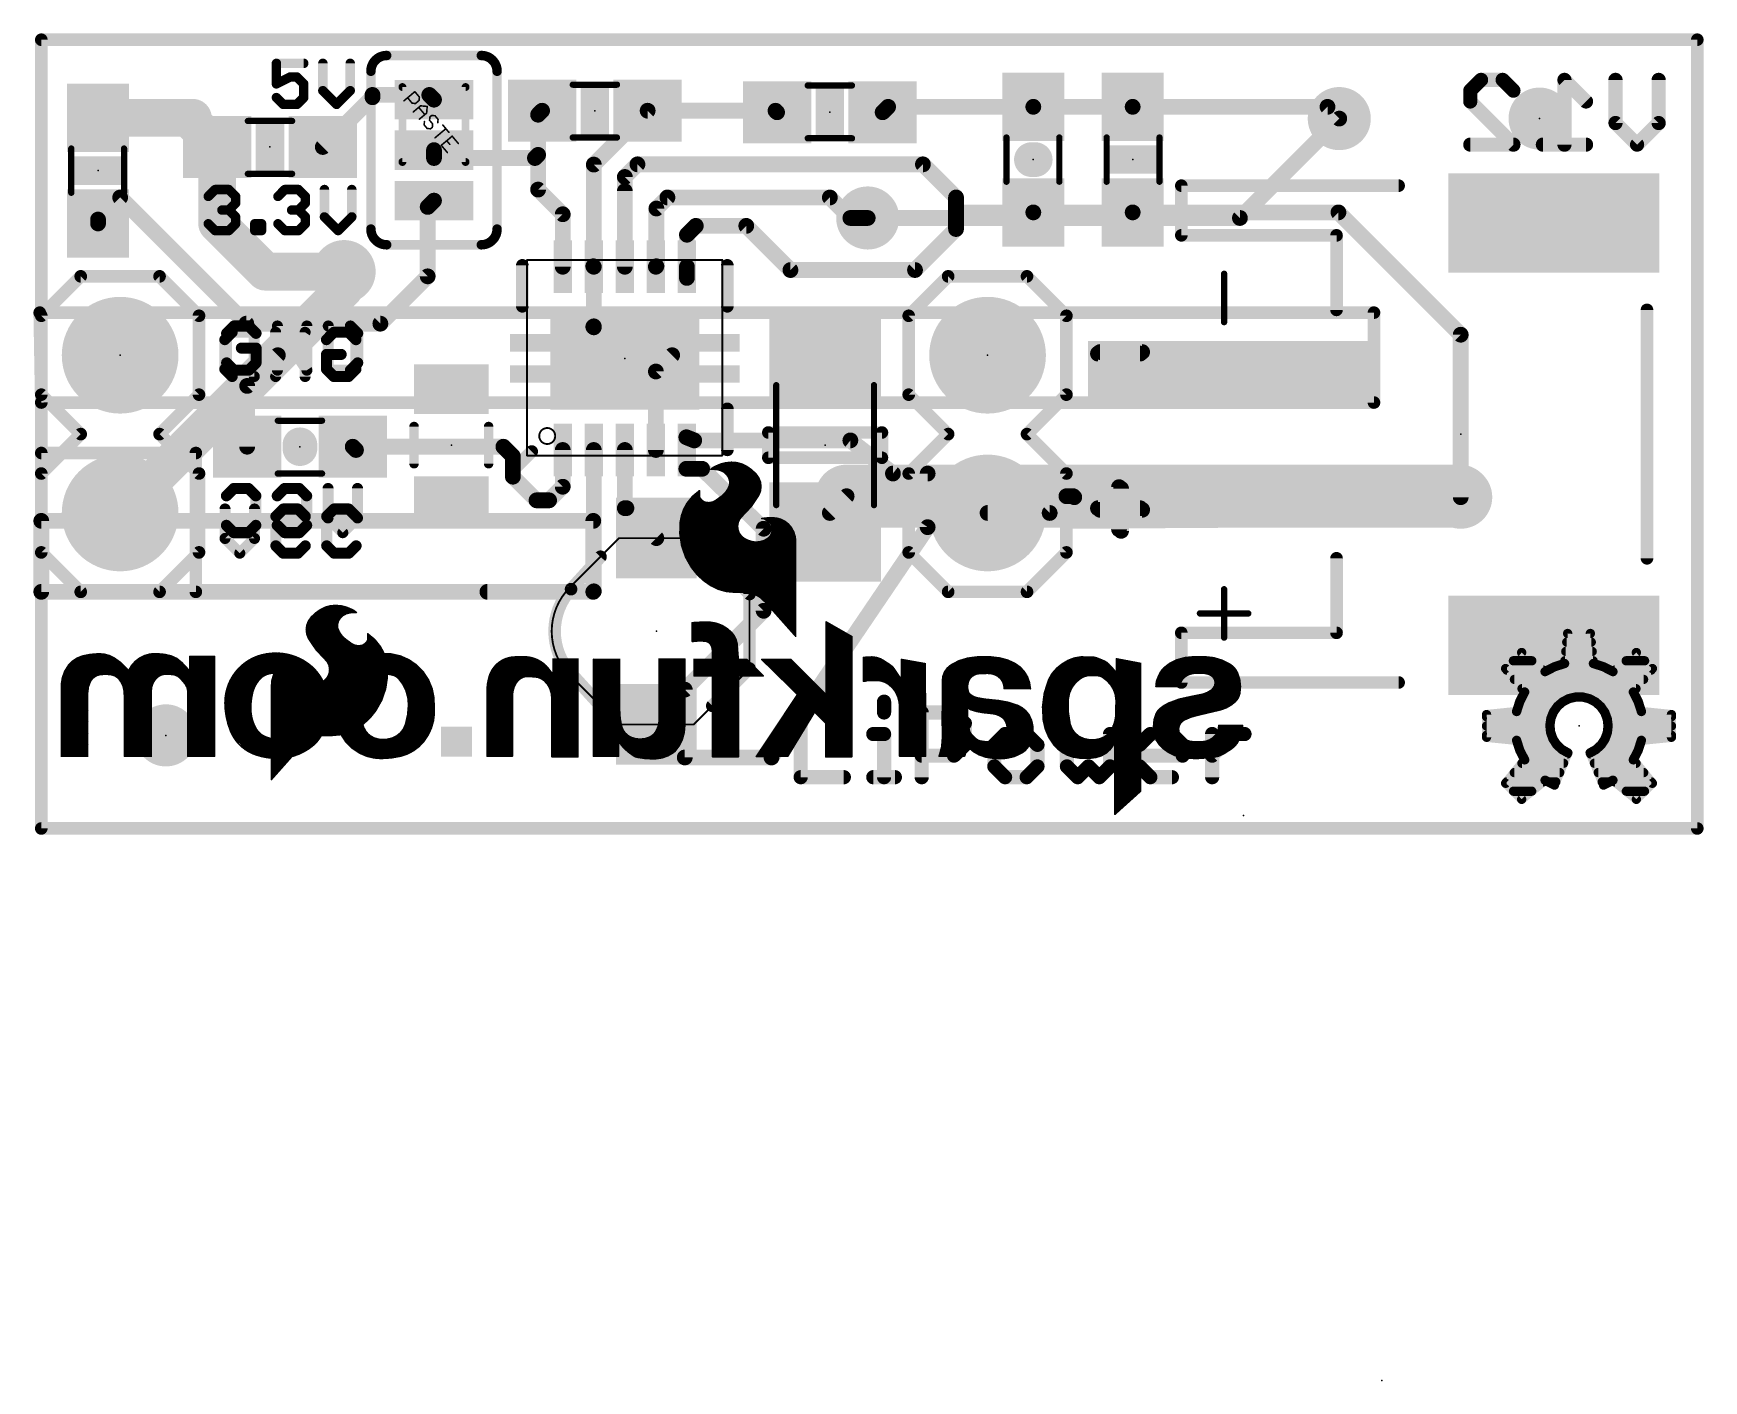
# Model space of a CAD drawing. Extents: x -0.1 to 26.8, y -8.9 to 12.8.
import ezdxf

# ---------------------------------------------------------------- set-up
doc = ezdxf.new("R2010")
doc.units = 0
for name, color, linetype in [('1', 12, 'CONTINUOUS'), ('16', 132, 'CONTINUOUS'), ('17', 110, 'CONTINUOUS'), ('18', 110, 'CONTINUOUS'), ('20', 53, 'CONTINUOUS'), ('21', 41, 'CONTINUOUS'), ('22', 40, 'CONTINUOUS'), ('23', 53, 'CONTINUOUS'), ('24', 53, 'CONTINUOUS'), ('51', 53, 'CONTINUOUS')]:
    doc.layers.add(name, color=color, linetype=linetype)

# ---------------------------------------------------------------- blocks, each defined once
blk = doc.blocks.new('RECT')
blk.add_solid([(-0.5, -0.5), (0.5, -0.5), (-0.5, 0.5), (0.5, 0.5)])
blk = doc.blocks.new('ROUNDP')
at = {"const_width": 0.5}
blk.add_lwpolyline([(0, -0.25, 1), (0, 0.25, 1), (0, -0.25)], format="xyb", dxfattribs=at)
blk = doc.blocks.new('PIE')
at = {"const_width": 0.5}
blk.add_lwpolyline([(0, -0.25, 1), (0, 0.25, 1), (0, -0.25)], format="xyb", dxfattribs=at)
blk = doc.blocks.new('ROUNDV')
at = {"const_width": 0.5}
blk.add_lwpolyline([(0, -0.25, 1), (0, 0.25, 1), (0, -0.25)], format="xyb", dxfattribs=at)

msp = doc.modelspace()

# ---------------------------------------------------------------- linework, layer by layer
at = {"layer": '1'}
for points, const_width in [([(4.533, 10.9728), (5.334, 11.7738)], 0.254), ([(5.334, 11.811), (6.2484, 11.811)], 0.254), ([(5.334, 11.7738), (5.334, 11.811)], 0.254), ([(6.2484, 11.811), (6.3246, 11.7348)], 0.254), ([(0.9144, 11.4418), (2.4402, 11.4418)], 0.6096), ([(2.4402, 11.3656), (2.4402, 11.4418)], 0.6096), ([(2.833, 10.9728), (2.4402, 11.3656)], 0.6096), ([(8.001, 11.4926), (8.0654, 11.557)], 0.254), ([(8.001, 10.8458), (8.001, 11.4926)], 0.254), ([(9.7654, 11.557), (8.898, 10.6896)], 0.254), ([(9.7654, 11.557), (11.8246, 11.557)], 0.254), ([(11.8246, 11.557), (11.85, 11.5316)], 0.254), ([(13.55, 11.5316), (13.638, 11.6196)], 0.254), ([(13.638, 11.6196), (15.9766, 11.6196)], 0.254), ([(17.5768, 11.6196), (15.9766, 11.6196)], 0.254), ([(17.5768, 11.6196), (20.7146, 11.6196)], 0.254), ([(20.7146, 11.6196), (20.9042, 11.43)], 0.254), ([(2.833, 9.74), (2.833, 10.9728)], 0.6096), ([(6.3246, 10.922), (6.3246, 10.795)], 0.254), ([(6.3246, 10.795), (7.9502, 10.795)], 0.254), ([(7.9502, 10.795), (8.001, 10.8458)], 0.254), ([(8.001, 10.287), (8.001, 10.8458)], 0.254), ([(8.898, 10.6896), (8.898, 9.0442)], 0.254), ([(9.398, 10.4902), (9.6012, 10.6934)], 0.254), ([(9.6012, 10.6934), (14.1986, 10.6934)], 0.254), ([(14.1986, 10.6934), (14.732, 10.16)], 0.254), ([(9.398, 9.0442), (9.398, 10.4902)], 0.254), ([(0.9144, 9.8044), (1.27, 10.16)], 0.254), ([(1.27, 10.16), (3.302, 8.128)], 0.254), ([(6.223, 10.0076), (6.3246, 10.1092)], 0.254), ([(8.398, 9.89), (8.001, 10.287)], 0.254), ([(9.398, 9.0442), (9.398, 10.2616)], 0.254), ([(10.0838, 10.16), (9.906, 9.9822)], 0.254), ([(12.7, 10.16), (10.0838, 10.16)], 0.254), ([(13.0302, 9.8298), (12.7, 10.16)], 0.254), ([(14.732, 9.9196), (14.732, 10.16)], 0.254), ([(3.6068, 8.9662), (2.833, 9.74)], 0.6096), ([(6.223, 8.89), (6.223, 10.0076)], 0.254), ([(8.398, 9.0442), (8.398, 9.89)], 0.254), ([(9.906, 9.9822), (9.906, 9.0522)], 0.254), ([(13.3096, 9.8298), (13.0302, 9.8298)], 0.254), ([(14.732, 9.652), (14.732, 9.9196)], 0.254), ([(15.9766, 9.9196), (14.732, 9.9196)], 0.254), ([(15.9766, 9.9196), (17.5768, 9.9196)], 0.254), ([(20.8906, 9.9196), (17.5768, 9.9196)], 0.254), ([(22.86, 7.9502), (20.8906, 9.9196)], 0.254), ([(0.9144, 9.7418), (0.9144, 9.8044)], 0.254), ([(10.398, 9.5598), (10.541, 9.7028)], 0.254), ([(10.398, 9.0442), (10.398, 9.5598)], 0.254), ([(10.541, 9.7028), (11.3538, 9.7028)], 0.254), ([(11.3538, 9.7028), (12.065, 8.9916)], 0.254), ([(14.0716, 8.9916), (14.732, 9.652)], 0.254), ([(3.6068, 8.9662), (4.8768, 8.9662)], 0.6096), ([(8.898, 9.0442), (8.89, 9.0522)], 0.254), ([(8.898, 9.0442), (8.898, 8.0852)], 0.254), ([(9.906, 9.0522), (9.898, 9.0442)], 0.254), ([(10.398, 8.8646), (10.398, 9.0442)], 0.254), ([(5.461, 8.128), (6.223, 8.89)], 0.254), ([(12.065, 8.9916), (14.0716, 8.9916)], 0.254), ([(-0.0254, 8.3058), (21.463, 8.3058)], 0.2032), ([(0, 6.858), (-0.0254, 8.3058)], 0.2032), ([(21.463, 8.3058), (21.463, 6.858)], 0.2032), ([(3.302, 8.128), (5.461, 8.128)], 0.254), ([(8.898, 8.0852), (8.89, 8.0772)], 0.254), ([(8.89, 8.0772), (8.898, 8.0692)], 0.254), ([(22.86, 7.9502), (22.86, 5.334)], 0.254), ([(3.3156, 7.1256), (3.81, 7.62)], 0.254), ([(9.898, 7.358), (10.16, 7.62)], 0.254), ([(9.898, 6.0942), (9.898, 7.358)], 0.254), ([(3.3156, 6.1468), (3.3156, 7.1256)], 0.254), ([(21.463, 6.858), (0, 6.858)], 0.2032), ([(5.0682, 6.0942), (5.0156, 6.1468)], 0.254), ([(7.4422, 6.1468), (5.0156, 6.1468)], 0.254), ([(7.5946, 5.9944), (7.4422, 6.1468)], 0.254), ([(8.398, 6.0942), (8.398, 5.5024)], 0.254), ([(8.898, 3.818), (8.898, 6.0942)], 0.254), ([(9.398, 5.1576), (9.398, 6.0942)], 0.254), ([(10.5156, 6.2484), (10.3886, 6.2992)], 0.254), ([(10.3886, 6.2992), (10.3886, 5.7912)], 0.254), ([(13.0302, 6.2484), (10.5156, 6.2484)], 0.254), ([(13.716, 5.715), (13.0302, 6.2484)], 0.254), ([(2.4892, 6.0452), (0, 6.0452)], 0.2032), ([(0, 6.0452), (0, 3.81)], 0.2032), ([(2.4892, 3.81), (2.4892, 6.0452)], 0.2032), ([(7.5946, 5.6642), (7.5946, 5.9944)], 0.254), ([(10.3886, 5.7912), (10.6426, 5.7912)], 0.254), ([(10.6426, 5.7912), (11.6332, 4.826)], 0.254), ([(7.9756, 5.2832), (7.5946, 5.6642)], 0.254), ([(16.51, 5.35), (12.97, 5.35)], 1.016), ([(14.2748, 5.715), (13.716, 5.715)], 0.254), ([(14.2748, 4.8514), (14.2748, 5.715)], 0.254), ([(16.51, 5.35), (22.844, 5.35)], 1.016), ([(16.636, 5.334), (19.16, 5.35)], 1.016), ([(22.844, 5.35), (22.86, 5.334)], 1.016), ([(8.1788, 5.2832), (7.9756, 5.2832)], 0.254), ([(8.398, 5.5024), (8.1788, 5.2832)], 0.254), ([(12.97, 5.35), (12.7, 5.08)], 0.254), ([(16.51, 5.35), (16.24, 5.08)], 0.254), ([(16.51, 5.35), (16.62, 5.35)], 0.254), ([(16.62, 5.35), (16.636, 5.334)], 0.254), ([(9.4234, 5.1576), (9.398, 5.1576)], 0.254), ([(9.906, 4.675), (9.4234, 5.1576)], 0.254), ([(16.24, 5.08), (15.24, 5.08)], 0.254), ([(0, 4.953), (8.89, 4.953)], 0.254), ([(0, 3.81), (0, 4.953)], 0.254), ([(8.89, 4.953), (8.89, 3.81)], 0.254), ([(11.6332, 4.826), (11.6332, 3.5052)], 0.254), ([(11.7602, 1.143), (14.2748, 4.8514)], 0.254), ([(8.89, 3.81), (0, 3.81)], 0.254), ([(0, 3.81), (2.4892, 3.81)], 0.2032), ([(7.1852, 3.81), (8.89, 3.81)], 0.254), ([(8.89, 3.81), (8.898, 3.818)], 0.254), ([(11.6332, 3.5052), (10.3632, 2.2352)], 0.254), ([(10.3632, 2.2352), (10.3632, 1.143)], 0.254), ([(10.3632, 1.143), (11.7602, 1.143)], 0.254)]:
    msp.add_lwpolyline(points, dxfattribs=dict(at, const_width=const_width))
for points, const_width in [([(5.334, 11.8745, 1), (5.334, 11.7475)], 0.127), ([(5.3975, 11.811, 1), (5.2705, 11.811)], 0.127), ([(5.2705, 11.7738, 1), (5.3975, 11.7738)], 0.127), ([(5.3789, 11.7289, 1), (5.2891, 11.8187)], 0.127), ([(6.2933, 11.8559, 1), (6.2035, 11.7661)], 0.127), ([(6.2484, 11.7475, 1), (6.2484, 11.8745)], 0.127), ([(6.2797, 11.6899, 1), (6.3695, 11.7797)], 0.127), ([(0.9144, 11.5942, 1), (0.9144, 11.2894)], 0.3048), ([(2.548, 11.4734, 1), (2.3324, 11.2578)], 0.3048), ([(2.5926, 11.4418, 1), (2.2878, 11.4418)], 0.3048), ([(2.4402, 11.2894, 1), (2.4402, 11.5942)], 0.3048), ([(8.0645, 11.4926, 1), (7.9375, 11.4926)], 0.127), ([(7.9561, 11.5375, 1), (8.0459, 11.4477)], 0.127), ([(8.1103, 11.5121, 1), (8.0205, 11.6019)], 0.127), ([(9.7654, 11.6205, 1), (9.7654, 11.4935)], 0.127), ([(9.8103, 11.5121, 1), (9.7205, 11.6019)], 0.127), ([(11.8695, 11.6019, 1), (11.7797, 11.5121)], 0.127), ([(11.8051, 11.4867, 1), (11.8949, 11.5765)], 0.127), ([(11.8246, 11.4935, 1), (11.8246, 11.6205)], 0.127), ([(13.5051, 11.5765, 1), (13.5949, 11.4867)], 0.127), ([(13.638, 11.6831, 1), (13.638, 11.5561)], 0.127), ([(13.6829, 11.5747, 1), (13.5931, 11.6645)], 0.127), ([(15.9766, 11.6831, 1), (15.9766, 11.5561)], 0.127), ([(15.9766, 11.5561, 1), (15.9766, 11.6831)], 0.127), ([(17.5768, 11.6831, 1), (17.5768, 11.5561)], 0.127), ([(17.5768, 11.5561, 1), (17.5768, 11.6831)], 0.127), ([(20.7595, 11.6645, 1), (20.6697, 11.5747)], 0.127), ([(20.7146, 11.5561, 1), (20.7146, 11.6831)], 0.127), ([(2.2878, 11.3656, 1), (2.5926, 11.3656)], 0.3048), ([(20.8593, 11.3851, 1), (20.9491, 11.4749)], 0.127), ([(2.9854, 10.9728, 1), (2.6806, 10.9728)], 0.3048), ([(2.7252, 10.865, 1), (2.9408, 11.0806)], 0.3048), ([(4.4881, 11.0177, 1), (4.5779, 10.9279)], 0.127), ([(6.3881, 10.922, 1), (6.2611, 10.922)], 0.127), ([(6.3246, 10.8585, 1), (6.3246, 10.7315)], 0.127), ([(6.2611, 10.795, 1), (6.3881, 10.795)], 0.127), ([(7.9053, 10.8399, 1), (7.9951, 10.7501)], 0.127), ([(8.0645, 10.8458, 1), (7.9375, 10.8458)], 0.127), ([(7.9375, 10.8458, 1), (8.0645, 10.8458)], 0.127), ([(7.9502, 10.7315, 1), (7.9502, 10.8585)], 0.127), ([(8.0459, 10.8009, 1), (7.9561, 10.8907)], 0.127), ([(8.9615, 10.6896, 1), (8.8345, 10.6896)], 0.127), ([(8.8531, 10.7345, 1), (8.9429, 10.6447)], 0.127), ([(9.6012, 10.7569, 1), (9.6012, 10.6299)], 0.127), ([(9.6461, 10.6485, 1), (9.5563, 10.7383)], 0.127), ([(14.2435, 10.7383, 1), (14.1537, 10.6485)], 0.127), ([(14.1986, 10.6299, 1), (14.1986, 10.7569)], 0.127), ([(9.4615, 10.4902, 1), (9.3345, 10.4902)], 0.127), ([(9.3531, 10.5351, 1), (9.4429, 10.4453)], 0.127), ([(1.3149, 10.2049, 1), (1.2251, 10.1151)], 0.127), ([(1.3149, 10.1151, 1), (1.2251, 10.2049)], 0.127), ([(6.3695, 10.0643, 1), (6.2797, 10.1541)], 0.127), ([(8.0459, 10.3319, 1), (7.9561, 10.2421)], 0.127), ([(7.9375, 10.287, 1), (8.0645, 10.287)], 0.127), ([(9.4615, 10.2616, 1), (9.3345, 10.2616)], 0.127), ([(10.0838, 10.2235, 1), (10.0838, 10.0965)], 0.127), ([(10.1287, 10.1151, 1), (10.0389, 10.2049)], 0.127), ([(12.7449, 10.2049, 1), (12.6551, 10.1151)], 0.127), ([(12.7, 10.0965, 1), (12.7, 10.2235)], 0.127), ([(14.7955, 10.16, 1), (14.6685, 10.16)], 0.127), ([(14.6871, 10.1151, 1), (14.7769, 10.2049)], 0.127), ([(2.9408, 9.8478, 1), (2.7252, 9.6322)], 0.3048), ([(6.2865, 10.0076, 1), (6.1595, 10.0076)], 0.127), ([(6.1781, 10.0525, 1), (6.2679, 9.9627)], 0.127), ([(8.4615, 9.89, 1), (8.3345, 9.89)], 0.127), ([(8.3531, 9.8451, 1), (8.4429, 9.9349)], 0.127), ([(9.9695, 9.9822, 1), (9.8425, 9.9822)], 0.127), ([(9.8611, 10.0271, 1), (9.9509, 9.9373)], 0.127), ([(13.0302, 9.8933, 1), (13.0302, 9.7663)], 0.127), ([(13.3096, 9.7663, 1), (13.3096, 9.8933)], 0.127), ([(14.7955, 9.9196, 1), (14.6685, 9.9196)], 0.127), ([(14.732, 9.9831, 1), (14.732, 9.8561)], 0.127), ([(14.6685, 9.9196, 1), (14.7955, 9.9196)], 0.127), ([(15.9766, 9.9831, 1), (15.9766, 9.8561)], 0.127), ([(15.9766, 9.8561, 1), (15.9766, 9.9831)], 0.127), ([(17.5768, 9.9831, 1), (17.5768, 9.8561)], 0.127), ([(17.5768, 9.8561, 1), (17.5768, 9.9831)], 0.127), ([(20.9355, 9.9645, 1), (20.8457, 9.8747)], 0.127), ([(20.8906, 9.8561, 1), (20.8906, 9.9831)], 0.127), ([(0.9779, 9.8044, 1), (0.8509, 9.8044)], 0.127), ([(0.8695, 9.8493, 1), (0.9593, 9.7595)], 0.127), ([(0.8509, 9.7418, 1), (0.9779, 9.7418)], 0.127), ([(2.6806, 9.74, 1), (2.9854, 9.74)], 0.3048), ([(10.4615, 9.5598, 1), (10.3345, 9.5598)], 0.127), ([(10.541, 9.7663, 1), (10.541, 9.6393)], 0.127), ([(10.5859, 9.6579, 1), (10.4961, 9.7477)], 0.127), ([(11.3987, 9.7477, 1), (11.3089, 9.6579)], 0.127), ([(11.3538, 9.6393, 1), (11.3538, 9.7663)], 0.127), ([(12.9853, 9.7849, 1), (13.0751, 9.8747)], 0.127), ([(14.6685, 9.652, 1), (14.7955, 9.652)], 0.127), ([(14.7769, 9.6071, 1), (14.6871, 9.6969)], 0.127), ([(10.3531, 9.6047, 1), (10.4429, 9.5149)], 0.127), ([(3.6068, 9.1186, 1), (3.6068, 8.8138)], 0.3048), ([(3.499, 8.8584, 1), (3.7146, 9.074)], 0.3048), ([(4.8768, 8.8138, 1), (4.8768, 9.1186)], 0.3048), ([(8.9349, 9.0971, 1), (8.8451, 9.0073)], 0.127), ([(8.9615, 9.0442, 1), (8.8345, 9.0442)], 0.127), ([(8.8531, 8.9993, 1), (8.9429, 9.0891)], 0.127), ([(9.8531, 9.0891, 1), (9.9429, 8.9993)], 0.127), ([(9.9509, 9.0073, 1), (9.8611, 9.0971)], 0.127), ([(10.4615, 9.0442, 1), (10.3345, 9.0442)], 0.127), ([(6.1595, 8.89, 1), (6.2865, 8.89)], 0.127), ([(6.2679, 8.8451, 1), (6.1781, 8.9349)], 0.127), ([(8.3345, 9.0442, 1), (8.4615, 9.0442)], 0.127), ([(8.8345, 9.0442, 1), (8.9615, 9.0442)], 0.127), ([(9.3345, 9.0442, 1), (9.4615, 9.0442)], 0.127), ([(9.3345, 9.0442, 1), (9.4615, 9.0442)], 0.127), ([(9.8425, 9.0522, 1), (9.9695, 9.0522)], 0.127), ([(10.3345, 9.0442, 1), (10.4615, 9.0442)], 0.127), ([(10.3345, 8.8646, 1), (10.4615, 8.8646)], 0.127), ([(12.065, 9.0551, 1), (12.065, 8.9281)], 0.127), ([(12.0201, 8.9467, 1), (12.1099, 9.0365)], 0.127), ([(14.0267, 9.0365, 1), (14.1165, 8.9467)], 0.127), ([(14.0716, 8.9281, 1), (14.0716, 9.0551)], 0.127), ([(-0.0254, 8.3566, 1), (-0.0254, 8.255)], 0.1016), ([(0.0254, 8.3067, 1), (-0.0762, 8.3049)], 0.1016), ([(21.5138, 8.3058, 1), (21.4122, 8.3058)], 0.1016), ([(21.463, 8.255, 1), (21.463, 8.3566)], 0.1016), ([(3.302, 8.1915, 1), (3.302, 8.0645)], 0.127), ([(3.2571, 8.0831, 1), (3.3469, 8.1729)], 0.127), ([(5.4161, 8.1729, 1), (5.5059, 8.0831)], 0.127), ([(5.461, 8.0645, 1), (5.461, 8.1915)], 0.127), ([(8.9349, 8.1221, 1), (8.8451, 8.0323)], 0.127), ([(8.8451, 8.1221, 1), (8.9349, 8.0323)], 0.127), ([(8.8345, 8.0852, 1), (8.9615, 8.0852)], 0.127), ([(8.9429, 8.0403, 1), (8.8531, 8.1301)], 0.127), ([(8.8531, 8.0243, 1), (8.9429, 8.1141)], 0.127), ([(22.9235, 7.9502, 1), (22.7965, 7.9502)], 0.127), ([(22.8151, 7.9053, 1), (22.9049, 7.9951)], 0.127), ([(3.8549, 7.5751, 1), (3.7651, 7.6649)], 0.127), ([(10.2049, 7.5751, 1), (10.1151, 7.6649)], 0.127), ([(9.9615, 7.358, 1), (9.8345, 7.358)], 0.127), ([(9.8531, 7.4029, 1), (9.9429, 7.3131)], 0.127), ([(3.3791, 7.1256, 1), (3.2521, 7.1256)], 0.127), ([(3.2707, 7.1705, 1), (3.3605, 7.0807)], 0.127), ([(0, 6.9088, 1), (0, 6.8072)], 0.1016), ([(-0.0508, 6.8571, 1), (0.0508, 6.8589)], 0.1016), ([(21.4122, 6.858, 1), (21.5138, 6.858)], 0.1016), ([(21.463, 6.8072, 1), (21.463, 6.9088)], 0.1016), ([(3.2521, 6.1468, 1), (3.3791, 6.1468)], 0.127), ([(5.0605, 6.1917, 1), (4.9707, 6.1019)], 0.127), ([(5.0156, 6.2103, 1), (5.0156, 6.0833)], 0.127), ([(5.0233, 6.0493, 1), (5.1131, 6.1391)], 0.127), ([(7.4871, 6.1917, 1), (7.3973, 6.1019)], 0.127), ([(7.4422, 6.0833, 1), (7.4422, 6.2103)], 0.127), ([(8.4615, 6.0942, 1), (8.3345, 6.0942)], 0.127), ([(8.9615, 6.0942, 1), (8.8345, 6.0942)], 0.127), ([(9.4615, 6.0942, 1), (9.3345, 6.0942)], 0.127), ([(10.4122, 6.3582, 1), (10.365, 6.2402)], 0.127), ([(10.4521, 6.2992, 1), (10.3251, 6.2992)], 0.127), ([(10.5156, 6.3119, 1), (10.5156, 6.1849)], 0.127), ([(10.492, 6.1894, 1), (10.5392, 6.3074)], 0.127), ([(13.0692, 6.2985, 1), (12.9912, 6.1983)], 0.127), ([(13.0302, 6.1849, 1), (13.0302, 6.3119)], 0.127), ([(0, 6.096, 1), (0, 5.9944)], 0.1016), ([(0.0508, 6.0452, 1), (-0.0508, 6.0452)], 0.1016), ([(2.54, 6.0452, 1), (2.4384, 6.0452)], 0.1016), ([(2.4892, 5.9944, 1), (2.4892, 6.096)], 0.1016), ([(7.6581, 5.9944, 1), (7.5311, 5.9944)], 0.127), ([(7.5497, 5.9495, 1), (7.6395, 6.0393)], 0.127), ([(9.8345, 6.0942, 1), (9.9615, 6.0942)], 0.127), ([(10.3886, 5.8547, 1), (10.3886, 5.7277)], 0.127), ([(10.6869, 5.8367, 1), (10.5983, 5.7457)], 0.127), ([(10.6426, 5.7277, 1), (10.6426, 5.8547)], 0.127), ([(7.6395, 5.7091, 1), (7.5497, 5.6193)], 0.127), ([(7.5311, 5.6642, 1), (7.6581, 5.6642)], 0.127), ([(10.3251, 5.7912, 1), (10.4521, 5.7912)], 0.127), ([(12.97, 5.604, 1), (12.97, 5.096)], 0.508), ([(13.716, 5.7785, 1), (13.716, 5.6515)], 0.127), ([(13.677, 5.6649, 1), (13.755, 5.7651)], 0.127), ([(14.3383, 5.715, 1), (14.2113, 5.715)], 0.127), ([(14.2748, 5.6515, 1), (14.2748, 5.7785)], 0.127), ([(16.51, 5.604, 1), (16.51, 5.096)], 0.508), ([(16.6344, 5.588, 1), (16.6376, 5.08)], 0.508), ([(16.51, 5.096, 1), (16.51, 5.604)], 0.508), ([(19.1616, 5.096, 1), (19.1584, 5.604)], 0.508), ([(23.0236, 5.5296, 1), (22.6644, 5.1704)], 0.508), ([(22.6804, 5.1544, 1), (23.0396, 5.5136)], 0.508), ([(22.844, 5.096, 1), (22.844, 5.604)], 0.508), ([(7.9756, 5.3467, 1), (7.9756, 5.2197)], 0.127), ([(7.9307, 5.2383, 1), (8.0205, 5.3281)], 0.127), ([(8.1339, 5.3281, 1), (8.2237, 5.2383)], 0.127), ([(8.1788, 5.2197, 1), (8.1788, 5.3467)], 0.127), ([(8.3345, 5.5024, 1), (8.4615, 5.5024)], 0.127), ([(8.4429, 5.4575, 1), (8.3531, 5.5473)], 0.127), ([(13.0149, 5.3051, 1), (12.9251, 5.3949)], 0.127), ([(16.51, 5.4135, 1), (16.51, 5.2865)], 0.127), ([(16.5549, 5.3051, 1), (16.4651, 5.3949)], 0.127), ([(16.6649, 5.3949, 1), (16.5751, 5.3051)], 0.127), ([(16.5911, 5.2891, 1), (16.6809, 5.3789)], 0.127), ([(16.62, 5.2865, 1), (16.62, 5.4135)], 0.127), ([(22.7965, 5.334, 1), (22.9235, 5.334)], 0.127), ([(9.398, 5.2211, 1), (9.398, 5.0941)], 0.127), ([(9.3345, 5.1576, 1), (9.4615, 5.1576)], 0.127), ([(9.4683, 5.2025, 1), (9.3785, 5.1127)], 0.127), ([(9.4234, 5.0941, 1), (9.4234, 5.2211)], 0.127), ([(12.6551, 5.1249, 1), (12.7449, 5.0351)], 0.127), ([(15.24, 5.1435, 1), (15.24, 5.0165)], 0.127), ([(16.1951, 5.1249, 1), (16.2849, 5.0351)], 0.127), ([(16.24, 5.0165, 1), (16.24, 5.1435)], 0.127), ([(0, 5.0165, 1), (0, 4.8895)], 0.127), ([(0.0635, 4.953, 1), (-0.0635, 4.953)], 0.127), ([(8.9535, 4.953, 1), (8.8265, 4.953)], 0.127), ([(8.89, 4.8895, 1), (8.89, 5.0165)], 0.127), ([(11.6967, 4.826, 1), (11.5697, 4.826)], 0.127), ([(11.5889, 4.7805, 1), (11.6775, 4.8715)], 0.127), ([(14.2113, 4.8514, 1), (14.3383, 4.8514)], 0.127), ([(14.3274, 4.8158, 1), (14.2222, 4.887)], 0.127), ([(9.8611, 4.6301, 1), (9.9509, 4.7199)], 0.127), ([(0, 3.8735, 1), (0, 3.7465)], 0.127), ([(-0.0635, 3.81, 1), (0.0635, 3.81)], 0.127), ([(0, 3.8608, 1), (0, 3.7592)], 0.1016), ([(-0.0508, 3.81, 1), (0.0508, 3.81)], 0.1016), ([(2.4384, 3.81, 1), (2.54, 3.81)], 0.1016), ([(2.4892, 3.7592, 1), (2.4892, 3.8608)], 0.1016), ([(7.1852, 3.8735, 1), (7.1852, 3.7465)], 0.127), ([(8.8451, 3.8549, 1), (8.9349, 3.7651)], 0.127), ([(8.8265, 3.81, 1), (8.9535, 3.81)], 0.127), ([(8.8345, 3.818, 1), (8.9615, 3.818)], 0.127), ([(8.9429, 3.7731, 1), (8.8531, 3.8629)], 0.127), ([(8.89, 3.7465, 1), (8.89, 3.8735)], 0.127), ([(8.89, 3.7465, 1), (8.89, 3.8735)], 0.127), ([(11.5697, 3.5052, 1), (11.6967, 3.5052)], 0.127), ([(11.6781, 3.4603, 1), (11.5883, 3.5501)], 0.127), ([(10.4267, 2.2352, 1), (10.2997, 2.2352)], 0.127), ([(10.3183, 2.2801, 1), (10.4081, 2.1903)], 0.127), ([(10.3632, 1.2065, 1), (10.3632, 1.0795)], 0.127), ([(10.2997, 1.143, 1), (10.4267, 1.143)], 0.127), ([(11.7076, 1.1786, 1), (11.8128, 1.1074)], 0.127), ([(11.7602, 1.0795, 1), (11.7602, 1.2065)], 0.127)]:
    msp.add_lwpolyline(points, format="xyb", dxfattribs=dict(at, const_width=const_width))
at = {"layer": '16'}
for points, const_width in [([(0, 12.7), (0, 0)], 0.2032), ([(26.67, 12.7), (0, 12.7)], 0.2032), ([(26.67, 0), (26.67, 12.7)], 0.2032), ([(23.014, 11.8795), (23.1878, 12.0532)], 0.2286), ([(23.1878, 12.0532), (23.5352, 12.0532)], 0.2286), ([(23.5352, 12.0532), (23.7089, 11.8795)], 0.2286), ([(24.8783, 11.7058), (24.5309, 12.0532)], 0.2286), ([(24.5309, 12.0532), (24.5309, 11.0109)], 0.2286), ([(25.3528, 11.3583), (25.3528, 12.0532)], 0.2286), ([(26.0477, 12.0532), (26.0477, 11.3583)], 0.2286), ([(23.014, 11.7058), (23.014, 11.8795)], 0.2286), ([(23.7089, 11.0109), (23.014, 11.7058)], 0.2286), ([(19.304, 9.8298), (20.9042, 11.43)], 0.254), ([(25.7003, 11.0109), (25.3528, 11.3583)], 0.2286), ([(26.0477, 11.3583), (25.7003, 11.0109)], 0.2286), ([(23.014, 11.0109), (23.7089, 11.0109)], 0.2286), ([(24.8783, 11.0109), (24.1834, 11.0109)], 0.2286), ([(13.3096, 9.8298), (19.304, 9.8298)], 0.254), ([(4.8768, 8.6868), (4.8768, 8.9662)], 0.6096), ([(1.27, 5.08), (4.8768, 8.6868)], 0.6096), ([(0, 0), (26.67, 0)], 0.2032)]:
    msp.add_lwpolyline(points, dxfattribs=dict(at, const_width=const_width))
for points, const_width in [([(0.0508, 12.7, 1), (-0.0508, 12.7)], 0.1016), ([(0, 12.7508, 1), (0, 12.6492)], 0.1016), ([(26.7208, 12.7, 1), (26.6192, 12.7)], 0.1016), ([(26.67, 12.6492, 1), (26.67, 12.7508)], 0.1016), ([(23.1878, 12.1103, 1), (23.1878, 11.996)], 0.1143), ([(23.2282, 12.0128, 1), (23.1474, 12.0936)], 0.1143), ([(23.5756, 12.0936, 1), (23.4948, 12.0128)], 0.1143), ([(23.5352, 11.996, 1), (23.5352, 12.1103)], 0.1143), ([(24.5713, 12.0936, 1), (24.4905, 12.0128)], 0.1143), ([(24.588, 12.0532, 1), (24.4737, 12.0532)], 0.1143), ([(25.41, 12.0532, 1), (25.2957, 12.0532)], 0.1143), ([(26.1049, 12.0532, 1), (25.9906, 12.0532)], 0.1143), ([(22.9736, 11.9199, 1), (23.0545, 11.8391)], 0.1143), ([(23.0712, 11.8795, 1), (22.9569, 11.8795)], 0.1143), ([(23.6685, 11.8391, 1), (23.7493, 11.9199)], 0.1143), ([(23.0545, 11.7462, 1), (22.9736, 11.6653)], 0.1143), ([(22.9569, 11.7058, 1), (23.0712, 11.7058)], 0.1143), ([(24.8379, 11.6653, 1), (24.9187, 11.7462)], 0.1143), ([(20.9491, 11.3851, 1), (20.8593, 11.4749)], 0.127), ([(25.3933, 11.3987, 1), (25.3124, 11.3179)], 0.1143), ([(25.2957, 11.3583, 1), (25.41, 11.3583)], 0.1143), ([(25.9906, 11.3583, 1), (26.1049, 11.3583)], 0.1143), ([(26.0881, 11.3179, 1), (26.0073, 11.3987)], 0.1143), ([(23.014, 11.0681, 1), (23.014, 10.9538)], 0.1143), ([(23.6685, 10.9705, 1), (23.7493, 11.0513)], 0.1143), ([(23.7089, 10.9538, 1), (23.7089, 11.0681)], 0.1143), ([(24.1834, 11.0681, 1), (24.1834, 10.9538)], 0.1143), ([(24.4737, 11.0109, 1), (24.588, 11.0109)], 0.1143), ([(24.8783, 10.9538, 1), (24.8783, 11.0681)], 0.1143), ([(25.6599, 11.0513, 1), (25.7407, 10.9705)], 0.1143), ([(25.6599, 10.9705, 1), (25.7407, 11.0513)], 0.1143), ([(13.3096, 9.8933, 1), (13.3096, 9.7663)], 0.127), ([(19.304, 9.7663, 1), (19.304, 9.8933)], 0.127), ([(19.2591, 9.8747, 1), (19.3489, 9.7849)], 0.127), ([(5.0292, 8.9662, 1), (4.7244, 8.9662)], 0.3048), ([(4.9846, 8.579, 1), (4.769, 8.7946)], 0.3048), ([(4.7244, 8.6868, 1), (5.0292, 8.6868)], 0.3048), ([(1.1622, 5.1878, 1), (1.3778, 4.9722)], 0.3048), ([(0, 0.0508, 1), (0, -0.0508)], 0.1016), ([(-0.0508, 0, 1), (0.0508, 0)], 0.1016), ([(26.6192, 0, 1), (26.7208, 0)], 0.1016), ([(26.67, -0.0508, 1), (26.67, 0.0508)], 0.1016)]:
    msp.add_lwpolyline(points, format="xyb", dxfattribs=dict(at, const_width=const_width))
at = {"layer": '20', "const_width": 0.2032}
for points in [[(26.67, 12.7), (0, 12.7)], [(0, 12.7), (0, 0)], [(26.67, 0), (26.67, 12.7)], [(0, 0), (26.67, 0)]]:
    msp.add_lwpolyline(points, dxfattribs=at)
at = {"layer": '20', "const_width": 0.1016}
for points in [[(0, 12.7508, 1), (0, 12.6492)], [(0.0508, 12.7, 1), (-0.0508, 12.7)], [(26.7208, 12.7, 1), (26.6192, 12.7)], [(26.67, 12.6492, 1), (26.67, 12.7508)], [(0, 0.0508, 1), (0, -0.0508)], [(-0.0508, 0, 1), (0.0508, 0)], [(26.6192, 0, 1), (26.7208, 0)], [(26.67, -0.0508, 1), (26.67, 0.0508)]]:
    msp.add_lwpolyline(points, format="xyb", dxfattribs=at)
at = {"layer": '21'}
for points, const_width in [([(4.227, 12.3196), (3.7864, 12.3196)], 0.1524), ([(3.7864, 12.3196), (3.7864, 11.9891)], 0.1524), ([(4.5348, 12.3196), (4.5348, 11.8789)], 0.1524), ([(4.9754, 11.8789), (4.9754, 12.3196)], 0.1524), ([(7.0866, 12.446), (5.5626, 12.446)], 0.1524), ([(3.7864, 11.9891), (4.0067, 12.0992)], 0.1524), ([(4.0067, 12.0992), (4.1169, 12.0992)], 0.1524), ([(4.1169, 12.0992), (4.227, 11.9891)], 0.1524), ([(5.3086, 9.652), (5.3086, 12.192)], 0.1524), ([(7.3406, 12.192), (7.3406, 9.652)], 0.1524), ([(3.8965, 11.6586), (3.7864, 11.7688)], 0.1524), ([(4.227, 11.7688), (4.1169, 11.6586)], 0.1524), ([(4.227, 11.9891), (4.227, 11.7688)], 0.1524), ([(4.5348, 11.8789), (4.7551, 11.6586)], 0.1524), ([(4.7551, 11.6586), (4.9754, 11.8789)], 0.1524), ([(4.1169, 11.6586), (3.8965, 11.6586)], 0.1524), ([(15.9461, 10.7696), (16.0071, 10.7696)], 0.5588), ([(2.6891, 10.1774), (2.7993, 10.2876)], 0.1524), ([(2.7993, 10.2876), (3.0196, 10.2876)], 0.1524), ([(3.0196, 10.2876), (3.1298, 10.1774)], 0.1524), ([(3.1298, 10.1774), (3.1298, 10.0672)], 0.1524), ([(3.8118, 10.1774), (3.9219, 10.2876)], 0.1524), ([(3.9219, 10.2876), (4.1422, 10.2876)], 0.1524), ([(4.1422, 10.2876), (4.2524, 10.1774)], 0.1524), ([(4.2524, 10.1774), (4.2524, 10.0672)], 0.1524), ([(4.5602, 10.2876), (4.5602, 9.8469)], 0.1524), ([(5.0008, 9.8469), (5.0008, 10.2876)], 0.1524), ([(21.86, 10.35), (18.36, 10.35)], 0.2032), ([(18.36, 10.35), (18.36, 9.55)], 0.2032), ([(3.0196, 9.9571), (2.9095, 9.9571)], 0.1524), ([(3.1298, 10.0672), (3.0196, 9.9571)], 0.1524), ([(3.0196, 9.9571), (3.1298, 9.8469)], 0.1524), ([(4.1422, 9.9571), (4.0321, 9.9571)], 0.1524), ([(4.2524, 10.0672), (4.1422, 9.9571)], 0.1524), ([(4.1422, 9.9571), (4.2524, 9.8469)], 0.1524), ([(2.7993, 9.6266), (2.6891, 9.7368)], 0.1524), ([(3.0196, 9.6266), (2.7993, 9.6266)], 0.1524), ([(3.1298, 9.7368), (3.0196, 9.6266)], 0.1524), ([(3.1298, 9.8469), (3.1298, 9.7368)], 0.1524), ([(3.4376, 9.6266), (3.4376, 9.7368)], 0.1524), ([(3.4376, 9.7368), (3.5477, 9.7368)], 0.1524), ([(3.5477, 9.6266), (3.4376, 9.6266)], 0.1524), ([(3.5477, 9.7368), (3.5477, 9.6266)], 0.1524), ([(3.9219, 9.6266), (3.8118, 9.7368)], 0.1524), ([(4.1422, 9.6266), (3.9219, 9.6266)], 0.1524), ([(4.2524, 9.7368), (4.1422, 9.6266)], 0.1524), ([(4.2524, 9.8469), (4.2524, 9.7368)], 0.1524), ([(4.5602, 9.8469), (4.7805, 9.6266)], 0.1524), ([(4.7805, 9.6266), (5.0008, 9.8469)], 0.1524), ([(7.0866, 9.398), (5.5626, 9.398)], 0.1524), ([(18.36, 9.55), (20.86, 9.55)], 0.2032), ([(20.86, 9.55), (20.86, 8.35)], 0.2032), ([(7.747, 9.0678), (7.747, 8.4074)], 0.2032), ([(11.049, 9.0678), (11.049, 8.4074)], 0.2032), ([(0.635, 8.89), (0, 8.255)], 0.2032), ([(1.905, 8.89), (0.635, 8.89)], 0.2032), ([(2.54, 8.255), (1.905, 8.89)], 0.2032), ([(14.605, 8.89), (13.97, 8.255)], 0.2032), ([(15.875, 8.89), (14.605, 8.89)], 0.2032), ([(16.51, 8.255), (15.875, 8.89)], 0.2032), ([(0, 6.985), (0, 8.255)], 0.2032), ([(2.54, 8.255), (2.54, 6.985)], 0.2032), ([(13.97, 6.985), (13.97, 8.255)], 0.2032), ([(16.51, 8.255), (16.51, 6.985)], 0.2032), ([(25.86, 4.35), (25.86, 8.35)], 0.2032), ([(3.1031, 8.0905), (2.9845, 7.9719)], 0.1778), ([(3.3404, 8.0905), (3.1031, 8.0905)], 0.1778), ([(3.459, 7.9719), (3.3404, 8.0905)], 0.1778), ([(3.8031, 7.3787), (3.8031, 8.0905)], 0.1778), ([(3.8031, 8.0905), (4.2776, 7.3787)], 0.1778), ([(4.2776, 7.3787), (4.2776, 8.0905)], 0.1778), ([(4.6217, 8.0905), (4.6217, 7.3787)], 0.1778), ([(4.9776, 8.0905), (4.6217, 8.0905)], 0.1778), ([(5.0962, 7.9719), (4.9776, 8.0905)], 0.1778), ([(2.9845, 7.9719), (2.9845, 7.4973)], 0.1778), ([(3.459, 7.7346), (3.2218, 7.7346)], 0.1778), ([(3.459, 7.4973), (3.459, 7.7346)], 0.1778), ([(5.0962, 7.4973), (5.0962, 7.9719)], 0.1778), ([(2.9845, 7.4973), (3.1031, 7.3787)], 0.1778), ([(3.3404, 7.3787), (3.459, 7.4973)], 0.1778), ([(4.9776, 7.3787), (5.0962, 7.4973)], 0.1778), ([(17.018, 7.6458), (17.6959, 7.6458)], 0.254), ([(3.1031, 7.3787), (3.3404, 7.3787)], 0.1778), ([(4.6217, 7.3787), (4.9776, 7.3787)], 0.1778), ([(0.635, 6.35), (0, 6.985)], 0.2032), ([(2.54, 6.985), (1.905, 6.35)], 0.2032), ([(14.605, 6.35), (13.97, 6.985)], 0.2032), ([(16.51, 6.985), (15.875, 6.35)], 0.2032), ([(11.049, 6.7564), (11.049, 6.096)], 0.2032), ([(4.1656, 6.1163), (4.1656, 6.1773)], 0.5588), ([(6.004, 5.8722), (6.004, 6.4722)], 0.1524), ([(7.204, 5.8722), (7.204, 6.4722)], 0.1524), ([(11.7094, 5.969), (11.7094, 6.3754)], 0.2032), ([(11.7094, 6.3754), (13.5382, 6.3754)], 0.2032), ([(13.5382, 6.3754), (13.5382, 5.969)], 0.2032), ([(0, 5.715), (0.635, 6.35)], 0.2032), ([(1.905, 6.35), (2.54, 5.715)], 0.2032), ([(13.97, 5.715), (14.605, 6.35)], 0.2032), ([(15.875, 6.35), (16.51, 5.715)], 0.2032), ([(7.648, 5.8192), (7.898, 6.0692)], 0.2032), ([(13.5382, 5.969), (11.7094, 5.969)], 0.2032), ([(0, 4.445), (0, 5.715)], 0.2032), ([(2.54, 5.715), (2.54, 4.445)], 0.2032), ([(13.97, 4.445), (13.97, 5.715)], 0.2032), ([(16.51, 5.715), (16.51, 4.445)], 0.2032), ([(17.357, 5.4956), (17.357, 4.8177)], 0.254), ([(2.9591, 5.1441), (2.9591, 4.6696)], 0.1778), ([(3.4336, 4.6696), (3.4336, 5.1441)], 0.1778), ([(3.8963, 5.1441), (3.7777, 5.0255)], 0.1778), ([(3.7777, 5.0255), (3.7777, 4.5509)], 0.1778), ([(4.1336, 5.1441), (3.8963, 5.1441)], 0.1778), ([(4.2522, 5.0255), (4.1336, 5.1441)], 0.1778), ([(4.7149, 5.1441), (4.5963, 5.0255)], 0.1778), ([(4.5963, 5.0255), (4.5963, 4.5509)], 0.1778), ([(4.9522, 5.1441), (4.7149, 5.1441)], 0.1778), ([(5.0708, 5.0255), (4.9522, 5.1441)], 0.1778), ([(17.018, 5.1566), (17.6959, 5.1566)], 0.254), ([(2.9591, 4.6696), (3.1964, 4.4323)], 0.1778), ([(3.1964, 4.4323), (3.4336, 4.6696)], 0.1778), ([(3.7777, 4.5509), (3.8963, 4.4323)], 0.1778), ([(4.1336, 4.4323), (4.2522, 4.5509)], 0.1778), ([(4.5963, 4.5509), (4.7149, 4.4323)], 0.1778), ([(4.9522, 4.4323), (5.0708, 4.5509)], 0.1778), ([(0.635, 3.81), (0, 4.445)], 0.2032), ([(2.54, 4.445), (1.905, 3.81)], 0.2032), ([(3.8963, 4.4323), (4.1336, 4.4323)], 0.1778), ([(4.7149, 4.4323), (4.9522, 4.4323)], 0.1778), ([(9.006, 4.375), (8.5321, 3.8533)], 0.2032), ([(10.806, 4.375), (11.406, 3.775)], 0.2032), ([(14.605, 3.81), (13.97, 4.445)], 0.2032), ([(16.51, 4.445), (15.875, 3.81)], 0.2032), ([(20.86, 4.35), (20.86, 3.15)], 0.2032), ([(1.905, 3.81), (0.635, 3.81)], 0.2032), ([(11.406, 3.775), (11.406, 2.575)], 0.2032), ([(15.875, 3.81), (14.605, 3.81)], 0.2032), ([(4.4933, 3.523), (4.4156, 3.467)], 0.0254), ([(4.4686, 3.5052), (5.0398, 3.5052)], 0.0254), ([(4.5713, 3.5618), (4.4933, 3.523)], 0.0254), ([(4.5086, 3.5306), (4.9901, 3.5306)], 0.0254), ([(4.5596, 3.556), (4.9314, 3.556)], 0.0254), ([(4.6553, 3.585), (4.5713, 3.5618)], 0.0254), ([(4.6424, 3.5814), (4.8388, 3.5814)], 0.0254), ([(4.7422, 3.5916), (4.6553, 3.585)], 0.0254), ([(4.8323, 3.5831), (4.7422, 3.5916)], 0.0254), ([(4.92, 3.5611), (4.8323, 3.5831)], 0.0254), ([(4.9429, 3.5509), (4.92, 3.5611)], 0.0254), ([(4.9785, 3.5357), (4.9429, 3.5509)], 0.0254), ([(5.0289, 3.5136), (4.9785, 3.5357)], 0.0254), ([(5.0724, 3.4798), (5.0289, 3.5136)], 0.0254), ([(4.2761, 3.2715), (4.2675, 3.1978)], 0.0254), ([(4.2708, 3.2258), (4.7743, 3.2258)], 0.0254), ([(4.2737, 3.2512), (4.7692, 3.2512)], 0.0254), ([(4.3029, 3.3407), (4.2761, 3.2715)], 0.0254), ([(4.2781, 3.2766), (4.7698, 3.2766)], 0.0254), ([(4.2879, 3.302), (4.7748, 3.302)], 0.0254), ([(4.2977, 3.3274), (4.7824, 3.3274)], 0.0254), ([(4.346, 3.4011), (4.3029, 3.3407)], 0.0254), ([(4.3115, 3.3528), (4.7936, 3.3528)], 0.0254), ([(4.3296, 3.3782), (4.8094, 3.3782)], 0.0254), ([(4.4156, 3.467), (4.346, 3.4011)], 0.0254), ([(4.3486, 3.4036), (4.831, 3.4036)], 0.0254), ([(4.3755, 3.429), (4.8581, 3.429)], 0.0254), ([(4.4023, 3.4544), (4.9052, 3.4544)], 0.0254), ([(4.4334, 3.4798), (5.0724, 3.4798)], 0.0254), ([(4.7688, 3.2534), (4.7702, 3.2868)], 0.0254), ([(4.7753, 3.2207), (4.7688, 3.2534)], 0.0254), ([(4.7702, 3.2868), (4.7868, 3.3418)], 0.0254), ([(4.7968, 3.1692), (4.7753, 3.2207)], 0.0254), ([(4.7868, 3.3418), (4.8171, 3.3907)], 0.0254), ([(4.8171, 3.3907), (4.8591, 3.4299)], 0.0254), ([(4.8591, 3.4299), (4.9099, 3.4569)], 0.0254), ([(4.9099, 3.4569), (4.9611, 3.4714)], 0.0254), ([(4.9611, 3.4714), (5.014, 3.4773)], 0.0254), ([(5.014, 3.4773), (5.075, 3.4773)], 0.0254), ([(5.0749, 3.4773), (5.0724, 3.4798)], 0.0254), ([(5.075, 3.4773), (5.0749, 3.4773)], 0.0254), ([(20.86, 3.15), (18.36, 3.15)], 0.2032), ([(18.36, 3.15), (18.36, 2.35)], 0.2032), ([(4.2675, 3.1978), (4.2774, 3.1243)], 0.0254), ([(4.2678, 3.2004), (4.7838, 3.2004)], 0.0254), ([(4.2706, 3.175), (4.7944, 3.175)], 0.0254), ([(4.274, 3.1496), (4.8089, 3.1496)], 0.0254), ([(4.2774, 3.1243), (4.3054, 3.0556)], 0.0254), ([(4.2775, 3.1242), (4.8246, 3.1242)], 0.0254), ([(4.2878, 3.0988), (4.8457, 3.0988)], 0.0254), ([(4.2982, 3.0734), (4.8693, 3.0734)], 0.0254), ([(4.3054, 3.0556), (4.424, 2.8798)], 0.0254), ([(4.3105, 3.048), (4.8989, 3.048)], 0.0254), ([(4.3277, 3.0226), (4.9329, 3.0226)], 0.0254), ([(4.3448, 2.9972), (4.9681, 2.9972)], 0.0254), ([(4.3619, 2.9718), (5.0062, 2.9718)], 0.0254), ([(4.3791, 2.9464), (5.0708, 2.9464)], 0.0254), ([(4.8261, 3.1217), (4.7968, 3.1692)], 0.0254), ([(4.8624, 3.0793), (4.8261, 3.1217)], 0.0254), ([(4.9048, 3.0429), (4.8624, 3.0793)], 0.0254), ([(4.9962, 2.9769), (4.9048, 3.0429)], 0.0254), ([(5.0475, 2.9507), (4.9962, 2.9769)], 0.0254), ([(5.1041, 2.9403), (5.0475, 2.9507)], 0.0254), ([(5.1613, 2.9464), (5.1041, 2.9403)], 0.0254), ([(5.1817, 2.954), (5.1613, 2.9464)], 0.0254), ([(5.1613, 2.9464), (5.4469, 2.9464)], 0.0254), ([(5.2206, 2.9808), (5.1817, 2.954)], 0.0254), ([(5.2075, 2.9718), (5.4267, 2.9718)], 0.0254), ([(5.2502, 3.0175), (5.2206, 2.9808)], 0.0254), ([(5.2338, 2.9972), (5.4064, 2.9972)], 0.0254), ([(5.2559, 3.031), (5.2502, 3.0175)], 0.0254), ([(5.2524, 3.0226), (5.3862, 3.0226)], 0.0254), ([(5.2579, 3.0455), (5.2559, 3.031)], 0.0254), ([(5.3705, 3.0423), (5.2579, 3.1344)], 0.0254), ([(5.2579, 3.1344), (5.2579, 3.0455)], 0.0254), ([(5.2579, 3.1242), (5.2704, 3.1242)], 0.0254), ([(5.2579, 3.0988), (5.3014, 3.0988)], 0.0254), ([(5.2579, 3.0734), (5.3325, 3.0734)], 0.0254), ([(5.2579, 3.048), (5.3635, 3.048)], 0.0254), ([(5.4611, 2.9286), (5.3705, 3.0423)], 0.0254), ([(4.0183, 2.6924), (3.9484, 2.674)], 0.0254), ([(4.1123, 2.6998), (4.0183, 2.6924)], 0.0254), ([(4.0183, 2.6924), (4.2063, 2.6924)], 0.0254), ([(4.2063, 2.6924), (4.1123, 2.6998)], 0.0254), ([(4.2038, 2.6746), (4.2195, 2.683)], 0.0254), ([(4.2546, 2.6848), (4.2063, 2.6924)], 0.0254), ([(4.2195, 2.683), (4.2369, 2.6865)], 0.0254), ([(4.2369, 2.6865), (4.2546, 2.6848)], 0.0254), ([(4.3962, 2.921), (5.4652, 2.921)], 0.0254), ([(4.4133, 2.8956), (5.4788, 2.8956)], 0.0254), ([(4.424, 2.8798), (4.5695, 2.7254)], 0.0254), ([(4.433, 2.8702), (5.4924, 2.8702)], 0.0254), ([(4.457, 2.8448), (5.5061, 2.8448)], 0.0254), ([(4.4809, 2.8194), (5.5169, 2.8194)], 0.0254), ([(4.5048, 2.794), (5.526, 2.794)], 0.0254), ([(4.5288, 2.7686), (5.5351, 2.7686)], 0.0254), ([(4.5527, 2.7432), (5.5442, 2.7432)], 0.0254), ([(4.5695, 2.7254), (4.6078, 2.6805)], 0.0254), ([(4.576, 2.7178), (5.5505, 2.7178)], 0.0254), ([(4.5976, 2.6924), (5.5556, 2.6924)], 0.0254), ([(4.6078, 2.6805), (4.6333, 2.6272)], 0.0254), ([(5.5112, 2.8352), (5.4611, 2.9286)], 0.0254), ([(5.547, 2.7354), (5.5112, 2.8352)], 0.0254), ([(5.5677, 2.6314), (5.547, 2.7354)], 0.0254), ([(3.7395, 2.4693), (3.7155, 2.3894)], 0.0254), ([(3.7225, 2.413), (4.1153, 2.413)], 0.0254), ([(3.7302, 2.4384), (4.1023, 2.4384)], 0.0254), ([(3.7378, 2.4638), (4.0937, 2.4638)], 0.0254), ([(3.7796, 2.5425), (3.7395, 2.4693)], 0.0254), ([(3.7504, 2.4892), (4.088, 2.4892)], 0.0254), ([(3.7643, 2.5146), (4.0872, 2.5146)], 0.0254), ([(3.7782, 2.54), (4.0875, 2.54)], 0.0254), ([(3.8266, 2.5975), (3.7796, 2.5425)], 0.0254), ([(3.7992, 2.5654), (4.0931, 2.5654)], 0.0254), ([(3.8209, 2.5908), (4.1011, 2.5908)], 0.0254), ([(3.8836, 2.6419), (3.8266, 2.5975)], 0.0254), ([(3.8506, 2.6162), (4.1233, 2.6162)], 0.0254), ([(3.8832, 2.6416), (4.1583, 2.6416)], 0.0254), ([(3.9484, 2.674), (3.8836, 2.6419)], 0.0254), ([(3.9343, 2.667), (4.1933, 2.667)], 0.0254), ([(4.0872, 2.5387), (4.0971, 2.5832)], 0.0254), ([(4.0872, 2.4931), (4.0872, 2.5387)], 0.0254), ([(4.0971, 2.4486), (4.0872, 2.4931)], 0.0254), ([(4.0971, 2.5832), (4.1061, 2.6003)], 0.0254), ([(4.1193, 2.4051), (4.0971, 2.4486)], 0.0254), ([(4.1061, 2.6003), (4.1199, 2.6137)], 0.0254), ([(4.1199, 2.6137), (4.2038, 2.6746)], 0.0254), ([(4.6198, 2.4545), (4.5864, 2.4058)], 0.0254), ([(4.5914, 2.413), (5.5699, 2.413)], 0.0254), ([(4.6088, 2.4384), (5.5737, 2.4384)], 0.0254), ([(4.6143, 2.667), (5.5606, 2.667)], 0.0254), ([(4.6394, 2.5102), (4.6198, 2.4545)], 0.0254), ([(4.6231, 2.4638), (5.5729, 2.4638)], 0.0254), ([(4.6264, 2.6416), (5.5657, 2.6416)], 0.0254), ([(4.632, 2.4892), (5.5722, 2.4892)], 0.0254), ([(4.6333, 2.6272), (4.644, 2.5691)], 0.0254), ([(4.6353, 2.6162), (5.5682, 2.6162)], 0.0254), ([(4.644, 2.5691), (4.6394, 2.5102)], 0.0254), ([(4.6398, 2.5146), (5.5714, 2.5146)], 0.0254), ([(4.64, 2.5908), (5.569, 2.5908)], 0.0254), ([(4.6418, 2.54), (5.5706, 2.54)], 0.0254), ([(4.6437, 2.5654), (5.5698, 2.5654)], 0.0254), ([(5.5449, 2.2479), (5.5737, 2.4386)], 0.0254), ([(5.5737, 2.4386), (5.5677, 2.6314)], 0.0254), ([(8.5321, 2.4967), (9.006, 1.975)], 0.2032), ([(11.406, 2.575), (10.806, 1.975)], 0.2032), ([(18.36, 2.35), (21.86, 2.35)], 0.2032), ([(3.7155, 2.3894), (3.7085, 2.3063)], 0.0254), ([(3.7085, 2.3063), (3.7085, 0.7899)], 0.0254), ([(3.7085, 2.286), (5.5506, 2.286)], 0.0254), ([(3.7085, 2.2606), (5.5468, 2.2606)], 0.0254), ([(3.7085, 2.2352), (5.5405, 2.2352)], 0.0254), ([(3.7085, 2.2098), (5.5318, 2.2098)], 0.0254), ([(3.7085, 2.1844), (5.523, 2.1844)], 0.0254), ([(3.7085, 2.159), (5.5143, 2.159)], 0.0254), ([(3.7089, 2.3114), (4.2826, 2.3114)], 0.0254), ([(3.7111, 2.3368), (4.2078, 2.3368)], 0.0254), ([(3.7132, 2.3622), (4.1656, 2.3622)], 0.0254), ([(3.7153, 2.3876), (4.1361, 2.3876)], 0.0254), ([(4.153, 2.3698), (4.1193, 2.4051)], 0.0254), ([(4.2164, 2.3316), (4.153, 2.3698)], 0.0254), ([(4.2872, 2.31), (4.2164, 2.3316)], 0.0254), ([(4.3612, 2.3063), (4.2872, 2.31)], 0.0254), ([(4.4245, 2.3164), (4.3612, 2.3063)], 0.0254), ([(4.3932, 2.3114), (5.5545, 2.3114)], 0.0254), ([(4.4852, 2.3369), (4.4245, 2.3164)], 0.0254), ([(4.4849, 2.3368), (5.5583, 2.3368)], 0.0254), ([(4.5416, 2.3673), (4.4852, 2.3369)], 0.0254), ([(4.5321, 2.3622), (5.5622, 2.3622)], 0.0254), ([(4.5864, 2.4058), (4.5416, 2.3673)], 0.0254), ([(4.5653, 2.3876), (5.566, 2.3876)], 0.0254), ([(5.4821, 2.0655), (5.5449, 2.2479)], 0.0254), ([(13.5732, 2.0415), (13.5732, 1.8678)], 0.2286), ([(3.7085, 2.1336), (5.5055, 2.1336)], 0.0254), ([(3.7085, 2.1082), (5.4968, 2.1082)], 0.0254), ([(3.7085, 2.0828), (5.488, 2.0828)], 0.0254), ([(3.7085, 2.0574), (5.4775, 2.0574)], 0.0254), ([(3.7085, 2.032), (5.4632, 2.032)], 0.0254), ([(3.7085, 2.0066), (5.4489, 2.0066)], 0.0254), ([(3.7085, 1.9812), (5.4346, 1.9812)], 0.0254), ([(3.7085, 1.9558), (5.4203, 1.9558)], 0.0254), ([(3.7085, 1.9304), (5.406, 1.9304)], 0.0254), ([(3.7085, 1.905), (5.3917, 1.905)], 0.0254), ([(3.7085, 1.8796), (5.3732, 1.8796)], 0.0254), ([(5.299, 1.7867), (5.3874, 1.8974)], 0.0254), ([(5.3874, 1.8974), (5.4821, 2.0655)], 0.0254), ([(12.2301, 1.8678), (12.2301, 0.8255)], 0.2286), ([(14.1791, 0.8255), (14.1791, 1.8678)], 0.2286), ([(14.1791, 1.8678), (14.7002, 1.8678)], 0.2286), ([(14.7002, 1.8678), (14.874, 1.6941)], 0.2286), ([(3.7085, 1.8542), (5.3529, 1.8542)], 0.0254), ([(3.7085, 1.8288), (5.3326, 1.8288)], 0.0254), ([(3.7085, 1.8034), (5.3123, 1.8034)], 0.0254), ([(3.7085, 1.778), (5.2897, 1.778)], 0.0254), ([(3.7085, 1.7526), (5.2628, 1.7526)], 0.0254), ([(3.7085, 1.7272), (5.2358, 1.7272)], 0.0254), ([(3.7085, 1.7018), (5.2089, 1.7018)], 0.0254), ([(3.7085, 1.6764), (5.1772, 1.6764)], 0.0254), ([(3.7085, 1.651), (5.1413, 1.651)], 0.0254), ([(3.7085, 1.6256), (5.1053, 1.6256)], 0.0254), ([(4.9571, 1.5478), (5.0801, 1.6078)], 0.0254), ([(5.0801, 1.6078), (5.1958, 1.6895)], 0.0254), ([(5.1958, 1.6895), (5.299, 1.7867)], 0.0254), ([(13.3995, 1.5204), (13.5732, 1.5204)], 0.2286), ([(13.5732, 1.5204), (13.5732, 0.8255)], 0.2286), ([(14.874, 1.6941), (14.874, 1.3466)], 0.2286), ([(15.5222, 1.5204), (15.3485, 1.3466)], 0.2286), ([(15.8696, 1.5204), (15.5222, 1.5204)], 0.2286), ([(16.0434, 1.3466), (15.8696, 1.5204)], 0.2286), ([(16.5179, 1.5204), (16.5179, 0.9992)], 0.2286), ([(17.2127, 0.9992), (17.2127, 1.5204)], 0.2286), ([(17.6873, 1.3466), (17.861, 1.5204)], 0.2286), ([(17.861, 1.5204), (18.2084, 1.5204)], 0.2286), ([(18.2084, 1.5204), (18.3821, 1.3466)], 0.2286), ([(18.8567, 0.8255), (18.8567, 1.5204)], 0.2286), ([(18.8567, 1.1729), (19.2041, 1.5204)], 0.2286), ([(19.2041, 1.5204), (19.3778, 1.5204)], 0.2286), ([(3.7085, 1.6002), (5.0645, 1.6002)], 0.0254), ([(3.7085, 1.5748), (5.0124, 1.5748)], 0.0254), ([(3.7085, 1.5494), (4.9603, 1.5494)], 0.0254), ([(3.7085, 1.524), (4.8718, 1.524)], 0.0254), ([(3.7085, 1.4986), (4.6889, 1.4986)], 0.0254), ([(3.7085, 1.4732), (4.3755, 1.4732)], 0.0254), ([(3.7085, 1.4478), (4.3328, 1.4478)], 0.0254), ([(3.7085, 1.4224), (4.2901, 1.4224)], 0.0254), ([(3.7085, 1.397), (4.2598, 1.397)], 0.0254), ([(3.7085, 1.3716), (4.2321, 1.3716)], 0.0254), ([(3.7085, 1.3462), (4.2044, 1.3462)], 0.0254), ([(3.7085, 0.7899), (4.1961, 1.3386)], 0.0254), ([(4.1961, 1.3386), (4.2829, 1.4181)], 0.0254), ([(4.2829, 1.4181), (4.3841, 1.4783)], 0.0254), ([(4.3841, 1.4783), (4.4213, 1.4918)], 0.0254), ([(4.4213, 1.4918), (4.4603, 1.4986)], 0.0254), ([(4.4603, 1.4986), (4.6889, 1.4986)], 0.0254), ([(4.6889, 1.4986), (4.8252, 1.511)], 0.0254), ([(4.8252, 1.511), (4.9571, 1.5478)], 0.0254), ([(14.874, 1.3466), (14.7002, 1.1729)], 0.2286), ([(15.3485, 1.3466), (15.3485, 0.9992)], 0.2286), ([(16.0434, 0.9992), (16.0434, 1.3466)], 0.2286), ([(17.6873, 0.9992), (17.6873, 1.3466)], 0.2286), ([(18.3821, 1.3466), (18.3821, 1.1729)], 0.2286), ([(3.7085, 1.3208), (4.1803, 1.3208)], 0.0254), ([(3.7085, 1.2954), (4.1577, 1.2954)], 0.0254), ([(3.7085, 1.27), (4.1351, 1.27)], 0.0254), ([(3.7085, 1.2446), (4.1126, 1.2446)], 0.0254), ([(3.7085, 1.2192), (4.09, 1.2192)], 0.0254), ([(3.7085, 1.1938), (4.0674, 1.1938)], 0.0254), ([(3.7085, 1.1684), (4.0449, 1.1684)], 0.0254), ([(3.7085, 1.143), (4.0223, 1.143)], 0.0254), ([(3.7085, 1.1176), (3.9997, 1.1176)], 0.0254), ([(3.7085, 1.0922), (3.9771, 1.0922)], 0.0254), ([(3.7085, 1.0668), (3.9546, 1.0668)], 0.0254), ([(14.7002, 1.1729), (14.1791, 1.1729)], 0.2286), ([(15.3485, 0.9992), (15.5222, 0.8255)], 0.2286), ([(15.8696, 0.8255), (16.0434, 0.9992)], 0.2286), ([(16.5179, 0.9992), (16.6916, 0.8255)], 0.2286), ([(16.6916, 0.8255), (16.8653, 0.9992)], 0.2286), ([(16.8653, 0.9992), (17.039, 0.8255)], 0.2286), ([(17.039, 0.8255), (17.2127, 0.9992)], 0.2286), ([(18.3821, 1.1729), (17.6873, 1.1729)], 0.2286), ([(17.861, 0.8255), (17.6873, 0.9992)], 0.2286), ([(3.7085, 1.0414), (3.932, 1.0414)], 0.0254), ([(3.7085, 1.016), (3.9094, 1.016)], 0.0254), ([(3.7085, 0.9906), (3.8869, 0.9906)], 0.0254), ([(3.7085, 0.9652), (3.8643, 0.9652)], 0.0254), ([(3.7085, 0.9398), (3.8417, 0.9398)], 0.0254), ([(3.7085, 0.9144), (3.8191, 0.9144)], 0.0254), ([(3.7085, 0.889), (3.7966, 0.889)], 0.0254), ([(3.7085, 0.8636), (3.774, 0.8636)], 0.0254), ([(3.7085, 0.8382), (3.7514, 0.8382)], 0.0254), ([(3.7085, 0.8128), (3.7288, 0.8128)], 0.0254), ([(12.2301, 0.8255), (12.925, 0.8255)], 0.2286), ([(13.3995, 0.8255), (13.7469, 0.8255)], 0.2286), ([(15.5222, 0.8255), (15.8696, 0.8255)], 0.2286), ([(18.2084, 0.8255), (17.861, 0.8255)], 0.2286)]:
    msp.add_lwpolyline(points, dxfattribs=dict(at, const_width=const_width))
for points, const_width in [([(3.7864, 12.3577, 1), (3.7864, 12.2815)], 0.0762), ([(3.8245, 12.3196, 1), (3.7483, 12.3196)], 0.0762), ([(4.227, 12.2815, 1), (4.227, 12.3577)], 0.0762), ([(4.5729, 12.3196, 1), (4.4967, 12.3196)], 0.0762), ([(5.0135, 12.3196, 1), (4.9373, 12.3196)], 0.0762), ([(5.5626, 12.446, 0.4142), (5.3086, 12.192)], 0.1524), ([(5.5626, 12.4841, 1), (5.5626, 12.4079)], 0.0762), ([(5.5626, 12.4079, 1), (5.5626, 12.4841)], 0.0762), ([(7.3406, 12.192, 0.4142), (7.0866, 12.446)], 0.1524), ([(7.0866, 12.4841, 1), (7.0866, 12.4079)], 0.0762), ([(7.0866, 12.4079, 1), (7.0866, 12.4841)], 0.0762), ([(4.0067, 12.1373, 1), (4.0067, 12.0611)], 0.0762), ([(4.0237, 12.0652, 1), (3.9896, 12.1333)], 0.0762), ([(4.1438, 12.1262, 1), (4.0899, 12.0723)], 0.0762), ([(4.1169, 12.0611, 1), (4.1169, 12.1373)], 0.0762), ([(5.3467, 12.192, 1), (5.2705, 12.192)], 0.0762), ([(5.2705, 12.192, 1), (5.3467, 12.192)], 0.0762), ([(7.3787, 12.192, 1), (7.3025, 12.192)], 0.0762), ([(7.3025, 12.192, 1), (7.3787, 12.192)], 0.0762), ([(3.7693, 12.0232, 1), (3.8034, 11.955)], 0.0762), ([(3.8133, 11.7957, 1), (3.7594, 11.7418)], 0.0762), ([(3.7483, 11.9891, 1), (3.8245, 11.9891)], 0.0762), ([(4.2651, 11.9891, 1), (4.1889, 11.9891)], 0.0762), ([(4.2001, 11.9621, 1), (4.254, 12.016)], 0.0762), ([(4.254, 11.7418, 1), (4.2001, 11.7957)], 0.0762), ([(4.5617, 11.9059, 1), (4.5078, 11.852)], 0.0762), ([(4.4967, 11.8789, 1), (4.5729, 11.8789)], 0.0762), ([(4.9373, 11.8789, 1), (5.0135, 11.8789)], 0.0762), ([(5.0024, 11.852, 1), (4.9485, 11.9059)], 0.0762), ([(3.8965, 11.6967, 1), (3.8965, 11.6205)], 0.0762), ([(3.8696, 11.6317, 1), (3.9235, 11.6855)], 0.0762), ([(4.0899, 11.6855, 1), (4.1438, 11.6317)], 0.0762), ([(4.1169, 11.6205, 1), (4.1169, 11.6967)], 0.0762), ([(4.1889, 11.7688, 1), (4.2651, 11.7688)], 0.0762), ([(4.7282, 11.6855, 1), (4.782, 11.6317)], 0.0762), ([(4.7282, 11.6317, 1), (4.782, 11.6855)], 0.0762), ([(15.9461, 10.9093, 1), (15.9461, 10.6299)], 0.2794), ([(16.0071, 10.6299, 1), (16.0071, 10.9093)], 0.2794), ([(2.6622, 10.2043, 1), (2.7161, 10.1505)], 0.0762), ([(2.7993, 10.3257, 1), (2.7993, 10.2495)], 0.0762), ([(2.8262, 10.2606, 1), (2.7724, 10.3145)], 0.0762), ([(3.0466, 10.3145, 1), (2.9927, 10.2606)], 0.0762), ([(3.0196, 10.2495, 1), (3.0196, 10.3257)], 0.0762), ([(3.1679, 10.1774, 1), (3.0917, 10.1774)], 0.0762), ([(3.1028, 10.1505, 1), (3.1567, 10.2043)], 0.0762), ([(3.7848, 10.2043, 1), (3.8387, 10.1505)], 0.0762), ([(3.9219, 10.3257, 1), (3.9219, 10.2495)], 0.0762), ([(3.9489, 10.2606, 1), (3.895, 10.3145)], 0.0762), ([(4.1692, 10.3145, 1), (4.1153, 10.2606)], 0.0762), ([(4.1422, 10.2495, 1), (4.1422, 10.3257)], 0.0762), ([(4.2905, 10.1774, 1), (4.2143, 10.1774)], 0.0762), ([(4.2255, 10.1505, 1), (4.2794, 10.2043)], 0.0762), ([(4.5983, 10.2876, 1), (4.5221, 10.2876)], 0.0762), ([(5.0389, 10.2876, 1), (4.9627, 10.2876)], 0.0762), ([(18.36, 10.4008, 1), (18.36, 10.2992)], 0.1016), ([(18.4108, 10.35, 1), (18.3092, 10.35)], 0.1016), ([(21.86, 10.2992, 1), (21.86, 10.4008)], 0.1016), ([(2.9095, 9.9952, 1), (2.9095, 9.919)], 0.0762), ([(3.0466, 9.984, 1), (2.9927, 9.9301)], 0.0762), ([(2.9927, 9.984, 1), (3.0466, 9.9301)], 0.0762), ([(3.0196, 9.919, 1), (3.0196, 9.9952)], 0.0762), ([(3.0917, 10.0672, 1), (3.1679, 10.0672)], 0.0762), ([(3.1567, 10.0403, 1), (3.1028, 10.0942)], 0.0762), ([(4.0321, 9.9952, 1), (4.0321, 9.919)], 0.0762), ([(4.1692, 9.984, 1), (4.1153, 9.9301)], 0.0762), ([(4.1153, 9.984, 1), (4.1692, 9.9301)], 0.0762), ([(4.1422, 9.919, 1), (4.1422, 9.9952)], 0.0762), ([(4.2143, 10.0672, 1), (4.2905, 10.0672)], 0.0762), ([(4.2794, 10.0403, 1), (4.2255, 10.0942)], 0.0762), ([(2.7161, 9.7637, 1), (2.6622, 9.7098)], 0.0762), ([(2.7993, 9.6647, 1), (2.7993, 9.5885)], 0.0762), ([(2.7724, 9.5997, 1), (2.8262, 9.6535)], 0.0762), ([(2.9927, 9.6535, 1), (3.0466, 9.5997)], 0.0762), ([(3.0196, 9.5885, 1), (3.0196, 9.6647)], 0.0762), ([(3.1679, 9.8469, 1), (3.0917, 9.8469)], 0.0762), ([(3.0917, 9.7368, 1), (3.1679, 9.7368)], 0.0762), ([(3.1028, 9.82, 1), (3.1567, 9.8739)], 0.0762), ([(3.1567, 9.7098, 1), (3.1028, 9.7637)], 0.0762), ([(3.4757, 9.7368, 1), (3.3995, 9.7368)], 0.0762), ([(3.4376, 9.7749, 1), (3.4376, 9.6987)], 0.0762), ([(3.4376, 9.6647, 1), (3.4376, 9.5885)], 0.0762), ([(3.5858, 9.7368, 1), (3.5096, 9.7368)], 0.0762), ([(3.5477, 9.6987, 1), (3.5477, 9.7749)], 0.0762), ([(3.5477, 9.5885, 1), (3.5477, 9.6647)], 0.0762), ([(3.8387, 9.7637, 1), (3.7848, 9.7098)], 0.0762), ([(3.9219, 9.6647, 1), (3.9219, 9.5885)], 0.0762), ([(3.895, 9.5997, 1), (3.9489, 9.6535)], 0.0762), ([(4.1153, 9.6535, 1), (4.1692, 9.5997)], 0.0762), ([(4.1422, 9.5885, 1), (4.1422, 9.6647)], 0.0762), ([(4.2905, 9.8469, 1), (4.2143, 9.8469)], 0.0762), ([(4.2143, 9.7368, 1), (4.2905, 9.7368)], 0.0762), ([(4.2255, 9.82, 1), (4.2794, 9.8739)], 0.0762), ([(4.2794, 9.7098, 1), (4.2255, 9.7637)], 0.0762), ([(4.5871, 9.8739, 1), (4.5332, 9.82)], 0.0762), ([(4.5221, 9.8469, 1), (4.5983, 9.8469)], 0.0762), ([(4.7536, 9.6535, 1), (4.8074, 9.5997)], 0.0762), ([(4.7536, 9.5997, 1), (4.8074, 9.6535)], 0.0762), ([(4.9627, 9.8469, 1), (5.0389, 9.8469)], 0.0762), ([(5.0278, 9.82, 1), (4.9739, 9.8739)], 0.0762), ([(5.3086, 9.652, 0.4142), (5.5626, 9.398)], 0.1524), ([(5.3467, 9.652, 1), (5.2705, 9.652)], 0.0762), ([(5.2705, 9.652, 1), (5.3467, 9.652)], 0.0762), ([(7.0866, 9.398, 0.4142), (7.3406, 9.652)], 0.1524), ([(7.3787, 9.652, 1), (7.3025, 9.652)], 0.0762), ([(7.3025, 9.652, 1), (7.3787, 9.652)], 0.0762), ([(3.3995, 9.6266, 1), (3.4757, 9.6266)], 0.0762), ([(3.5096, 9.6266, 1), (3.5858, 9.6266)], 0.0762), ([(5.5626, 9.4361, 1), (5.5626, 9.3599)], 0.0762), ([(5.5626, 9.3599, 1), (5.5626, 9.4361)], 0.0762), ([(7.0866, 9.4361, 1), (7.0866, 9.3599)], 0.0762), ([(7.0866, 9.3599, 1), (7.0866, 9.4361)], 0.0762), ([(18.36, 9.6008, 1), (18.36, 9.4992)], 0.1016), ([(18.3092, 9.55, 1), (18.4108, 9.55)], 0.1016), ([(20.9108, 9.55, 1), (20.8092, 9.55)], 0.1016), ([(20.86, 9.4992, 1), (20.86, 9.6008)], 0.1016), ([(7.7978, 9.0678, 1), (7.6962, 9.0678)], 0.1016), ([(11.0998, 9.0678, 1), (10.9982, 9.0678)], 0.1016), ([(0.635, 8.9408, 1), (0.635, 8.8392)], 0.1016), ([(0.6709, 8.8541, 1), (0.5991, 8.9259)], 0.1016), ([(1.9409, 8.9259, 1), (1.8691, 8.8541)], 0.1016), ([(1.905, 8.8392, 1), (1.905, 8.9408)], 0.1016), ([(14.605, 8.9408, 1), (14.605, 8.8392)], 0.1016), ([(14.6409, 8.8541, 1), (14.5691, 8.9259)], 0.1016), ([(15.9109, 8.9259, 1), (15.8391, 8.8541)], 0.1016), ([(15.875, 8.8392, 1), (15.875, 8.9408)], 0.1016), ([(0.0508, 8.255, 1), (-0.0508, 8.255)], 0.1016), ([(-0.0359, 8.2909, 1), (0.0359, 8.2191)], 0.1016), ([(2.5908, 8.255, 1), (2.4892, 8.255)], 0.1016), ([(2.5041, 8.2191, 1), (2.5759, 8.2909)], 0.1016), ([(7.6962, 8.4074, 1), (7.7978, 8.4074)], 0.1016), ([(10.9982, 8.4074, 1), (11.0998, 8.4074)], 0.1016), ([(14.0208, 8.255, 1), (13.9192, 8.255)], 0.1016), ([(13.9341, 8.2909, 1), (14.0059, 8.2191)], 0.1016), ([(16.5608, 8.255, 1), (16.4592, 8.255)], 0.1016), ([(16.4741, 8.2191, 1), (16.5459, 8.2909)], 0.1016), ([(20.8092, 8.35, 1), (20.9108, 8.35)], 0.1016), ([(25.9108, 8.35, 1), (25.8092, 8.35)], 0.1016), ([(3.1031, 8.135, 1), (3.1031, 8.0461)], 0.0889), ([(3.1346, 8.0591, 1), (3.0717, 8.1219)], 0.0889), ([(3.3718, 8.1219, 1), (3.309, 8.0591)], 0.0889), ([(3.3404, 8.0461, 1), (3.3404, 8.135)], 0.0889), ([(3.8475, 8.0905, 1), (3.7586, 8.0905)], 0.0889), ([(3.8401, 8.1152, 1), (3.7661, 8.0658)], 0.0889), ([(4.3221, 8.0905, 1), (4.2332, 8.0905)], 0.0889), ([(4.6217, 8.135, 1), (4.6217, 8.0461)], 0.0889), ([(4.6661, 8.0905, 1), (4.5772, 8.0905)], 0.0889), ([(5.009, 8.1219, 1), (4.9461, 8.0591)], 0.0889), ([(4.9776, 8.0461, 1), (4.9776, 8.135)], 0.0889), ([(2.9531, 8.0033, 1), (3.0159, 7.9404)], 0.0889), ([(3.029, 7.9719, 1), (2.9401, 7.9719)], 0.0889), ([(3.2218, 7.7791, 1), (3.2218, 7.6902)], 0.0889), ([(3.5035, 7.7346, 1), (3.4146, 7.7346)], 0.0889), ([(3.4276, 7.9404, 1), (3.4905, 8.0033)], 0.0889), ([(3.459, 7.6902, 1), (3.459, 7.7791)], 0.0889), ([(5.1406, 7.9719, 1), (5.0517, 7.9719)], 0.0889), ([(5.0648, 7.9404, 1), (5.1276, 8.0033)], 0.0889), ([(3.0159, 7.5288, 1), (2.9531, 7.4659)], 0.0889), ([(2.9401, 7.4973, 1), (3.029, 7.4973)], 0.0889), ([(3.4146, 7.4973, 1), (3.5035, 7.4973)], 0.0889), ([(3.4905, 7.4659, 1), (3.4276, 7.5288)], 0.0889), ([(5.0517, 7.4973, 1), (5.1406, 7.4973)], 0.0889), ([(5.1276, 7.4659, 1), (5.0648, 7.5288)], 0.0889), ([(17.018, 7.7093, 1), (17.018, 7.5823)], 0.127), ([(17.6959, 7.5823, 1), (17.6959, 7.7093)], 0.127), ([(3.1031, 7.4232, 1), (3.1031, 7.3342)], 0.0889), ([(3.0717, 7.3473, 1), (3.1346, 7.4101)], 0.0889), ([(3.309, 7.4101, 1), (3.3718, 7.3473)], 0.0889), ([(3.3404, 7.3342, 1), (3.3404, 7.4232)], 0.0889), ([(3.7586, 7.3787, 1), (3.8475, 7.3787)], 0.0889), ([(4.2332, 7.3787, 1), (4.3221, 7.3787)], 0.0889), ([(4.2406, 7.354, 1), (4.3146, 7.4034)], 0.0889), ([(4.6217, 7.4232, 1), (4.6217, 7.3342)], 0.0889), ([(4.5772, 7.3787, 1), (4.6661, 7.3787)], 0.0889), ([(4.9461, 7.4101, 1), (5.009, 7.3473)], 0.0889), ([(4.9776, 7.3342, 1), (4.9776, 7.4232)], 0.0889), ([(0.0359, 7.0209, 1), (-0.0359, 6.9491)], 0.1016), ([(-0.0508, 6.985, 1), (0.0508, 6.985)], 0.1016), ([(2.4892, 6.985, 1), (2.5908, 6.985)], 0.1016), ([(2.5759, 6.9491, 1), (2.5041, 7.0209)], 0.1016), ([(14.0059, 7.0209, 1), (13.9341, 6.9491)], 0.1016), ([(13.9192, 6.985, 1), (14.0208, 6.985)], 0.1016), ([(16.4592, 6.985, 1), (16.5608, 6.985)], 0.1016), ([(16.5459, 6.9491, 1), (16.4741, 7.0209)], 0.1016), ([(11.0998, 6.7564, 1), (10.9982, 6.7564)], 0.1016), ([(4.3053, 6.1773, 1), (4.0259, 6.1773)], 0.2794), ([(6.0421, 6.4722, 1), (5.9659, 6.4722)], 0.0762), ([(7.2421, 6.4722, 1), (7.1659, 6.4722)], 0.0762), ([(11.7602, 6.3754, 1), (11.6586, 6.3754)], 0.1016), ([(11.7094, 6.4262, 1), (11.7094, 6.3246)], 0.1016), ([(13.589, 6.3754, 1), (13.4874, 6.3754)], 0.1016), ([(13.5382, 6.3246, 1), (13.5382, 6.4262)], 0.1016), ([(0.6709, 6.3141, 1), (0.5991, 6.3859)], 0.1016), ([(0.5991, 6.3141, 1), (0.6709, 6.3859)], 0.1016), ([(1.9409, 6.3859, 1), (1.8691, 6.3141)], 0.1016), ([(1.8691, 6.3859, 1), (1.9409, 6.3141)], 0.1016), ([(4.0259, 6.1163, 1), (4.3053, 6.1163)], 0.2794), ([(14.6409, 6.3141, 1), (14.5691, 6.3859)], 0.1016), ([(14.5691, 6.3141, 1), (14.6409, 6.3859)], 0.1016), ([(15.9109, 6.3859, 1), (15.8391, 6.3141)], 0.1016), ([(15.8391, 6.3859, 1), (15.9109, 6.3141)], 0.1016), ([(7.9339, 6.0333, 1), (7.8621, 6.1051)], 0.1016), ([(10.9982, 6.096, 1), (11.0998, 6.096)], 0.1016), ([(11.7094, 6.0198, 1), (11.7094, 5.9182)], 0.1016), ([(11.6586, 5.969, 1), (11.7602, 5.969)], 0.1016), ([(13.4874, 5.969, 1), (13.589, 5.969)], 0.1016), ([(13.5382, 5.9182, 1), (13.5382, 6.0198)], 0.1016), ([(0.0508, 5.715, 1), (-0.0508, 5.715)], 0.1016), ([(-0.0359, 5.7509, 1), (0.0359, 5.6791)], 0.1016), ([(2.5908, 5.715, 1), (2.4892, 5.715)], 0.1016), ([(2.5041, 5.6791, 1), (2.5759, 5.7509)], 0.1016), ([(5.9659, 5.8722, 1), (6.0421, 5.8722)], 0.0762), ([(7.1659, 5.8722, 1), (7.2421, 5.8722)], 0.0762), ([(7.6121, 5.8551, 1), (7.6839, 5.7833)], 0.1016), ([(14.0208, 5.715, 1), (13.9192, 5.715)], 0.1016), ([(13.9341, 5.7509, 1), (14.0059, 5.6791)], 0.1016), ([(16.5608, 5.715, 1), (16.4592, 5.715)], 0.1016), ([(16.4741, 5.6791, 1), (16.5459, 5.7509)], 0.1016), ([(17.4205, 5.4956, 1), (17.2935, 5.4956)], 0.127), ([(3.0036, 5.1441, 1), (2.9147, 5.1441)], 0.0889), ([(3.4781, 5.1441, 1), (3.3892, 5.1441)], 0.0889), ([(3.8221, 5.0255, 1), (3.7332, 5.0255)], 0.0889), ([(3.8963, 5.1886, 1), (3.8963, 5.0997)], 0.0889), ([(3.9277, 5.1127, 1), (3.8649, 5.1755)], 0.0889), ([(4.165, 5.1755, 1), (4.1022, 5.1127)], 0.0889), ([(4.1336, 5.0997, 1), (4.1336, 5.1886)], 0.0889), ([(4.6407, 5.0255, 1), (4.5518, 5.0255)], 0.0889), ([(4.7149, 5.1886, 1), (4.7149, 5.0997)], 0.0889), ([(4.7463, 5.1127, 1), (4.6835, 5.1755)], 0.0889), ([(4.9836, 5.1755, 1), (4.9207, 5.1127)], 0.0889), ([(4.9522, 5.0997, 1), (4.9522, 5.1886)], 0.0889), ([(17.018, 5.2201, 1), (17.018, 5.0931)], 0.127), ([(17.6959, 5.0931, 1), (17.6959, 5.2201)], 0.127), ([(3.7462, 5.0569, 1), (3.8091, 4.994)], 0.0889), ([(4.2208, 4.994, 1), (4.2836, 5.0569)], 0.0889), ([(4.5648, 5.0569, 1), (4.6277, 4.994)], 0.0889), ([(5.0394, 4.994, 1), (5.1022, 5.0569)], 0.0889), ([(17.2935, 4.8177, 1), (17.4205, 4.8177)], 0.127), ([(2.9905, 4.701, 1), (2.9277, 4.6381)], 0.0889), ([(2.9147, 4.6696, 1), (3.0036, 4.6696)], 0.0889), ([(3.3892, 4.6696, 1), (3.4781, 4.6696)], 0.0889), ([(3.4651, 4.6381, 1), (3.4022, 4.701)], 0.0889), ([(3.8091, 4.5824, 1), (3.7462, 4.5195)], 0.0889), ([(3.7332, 4.5509, 1), (3.8221, 4.5509)], 0.0889), ([(4.2836, 4.5195, 1), (4.2208, 4.5824)], 0.0889), ([(4.6277, 4.5824, 1), (4.5648, 4.5195)], 0.0889), ([(4.5518, 4.5509, 1), (4.6407, 4.5509)], 0.0889), ([(5.1022, 4.5195, 1), (5.0394, 4.5824)], 0.0889), ([(0.0359, 4.4809, 1), (-0.0359, 4.4091)], 0.1016), ([(-0.0508, 4.445, 1), (0.0508, 4.445)], 0.1016), ([(2.4892, 4.445, 1), (2.5908, 4.445)], 0.1016), ([(2.5759, 4.4091, 1), (2.5041, 4.4809)], 0.1016), ([(3.1649, 4.4637, 1), (3.2278, 4.4009)], 0.0889), ([(3.1649, 4.4009, 1), (3.2278, 4.4637)], 0.0889), ([(3.8963, 4.4768, 1), (3.8963, 4.3879)], 0.0889), ([(3.8649, 4.4009, 1), (3.9277, 4.4637)], 0.0889), ([(4.1022, 4.4637, 1), (4.165, 4.4009)], 0.0889), ([(4.1336, 4.3879, 1), (4.1336, 4.4768)], 0.0889), ([(4.7149, 4.4768, 1), (4.7149, 4.3879)], 0.0889), ([(4.6835, 4.4009, 1), (4.7463, 4.4637)], 0.0889), ([(4.9207, 4.4637, 1), (4.9836, 4.4009)], 0.0889), ([(4.9522, 4.3879, 1), (4.9522, 4.4768)], 0.0889), ([(9.0436, 4.3408, 1), (8.9684, 4.4092)], 0.1016), ([(10.8419, 4.4109, 1), (10.7701, 4.3391)], 0.1016), ([(14.0059, 4.4809, 1), (13.9341, 4.4091)], 0.1016), ([(13.9192, 4.445, 1), (14.0208, 4.445)], 0.1016), ([(16.4592, 4.445, 1), (16.5608, 4.445)], 0.1016), ([(16.5459, 4.4091, 1), (16.4741, 4.4809)], 0.1016), ([(20.9108, 4.35, 1), (20.8092, 4.35)], 0.1016), ([(25.8092, 4.35, 1), (25.9108, 4.35)], 0.1016), ([(0.635, 3.8608, 1), (0.635, 3.7592)], 0.1016), ([(0.5991, 3.7741, 1), (0.6709, 3.8459)], 0.1016), ([(1.8691, 3.8459, 1), (1.9409, 3.7741)], 0.1016), ([(1.905, 3.7592, 1), (1.905, 3.8608)], 0.1016), ([(8.5321, 3.8533, 0.391), (8.5321, 2.4967)], 0.2032), ([(8.4945, 3.8875, 1), (8.5697, 3.8191)], 0.1016), ([(8.5694, 3.8188, 1), (8.4948, 3.8878)], 0.1016), ([(11.4568, 3.775, 1), (11.3552, 3.775)], 0.1016), ([(11.3701, 3.7391, 1), (11.4419, 3.8109)], 0.1016), ([(14.605, 3.8608, 1), (14.605, 3.7592)], 0.1016), ([(14.5691, 3.7741, 1), (14.6409, 3.8459)], 0.1016), ([(15.8391, 3.8459, 1), (15.9109, 3.7741)], 0.1016), ([(15.875, 3.7592, 1), (15.875, 3.8608)], 0.1016), ([(4.4686, 3.5116, 1), (4.4686, 3.4989)], 0.0127), ([(4.4905, 3.5287, 1), (4.4961, 3.5173)], 0.0127), ([(4.497, 3.5178, 1), (4.4896, 3.5282)], 0.0127), ([(4.5086, 3.537, 1), (4.5086, 3.5243)], 0.0127), ([(4.5596, 3.5623, 1), (4.5596, 3.5497)], 0.0127), ([(4.5696, 3.5679, 1), (4.573, 3.5557)], 0.0127), ([(4.5741, 3.5561, 1), (4.5685, 3.5675)], 0.0127), ([(4.6424, 3.5878, 1), (4.6424, 3.5751)], 0.0127), ([(4.6548, 3.5913, 1), (4.6558, 3.5786)], 0.0127), ([(4.657, 3.5789, 1), (4.6536, 3.5911)], 0.0127), ([(4.7428, 3.5979, 1), (4.7416, 3.5853)], 0.0127), ([(4.7427, 3.5853, 1), (4.7417, 3.5979)], 0.0127), ([(4.8338, 3.5892, 1), (4.8307, 3.5769)], 0.0127), ([(4.8316, 3.5767, 1), (4.8329, 3.5894)], 0.0127), ([(4.8388, 3.5751, 1), (4.8388, 3.5878)], 0.0127), ([(4.9226, 3.5669, 1), (4.9174, 3.5553)], 0.0127), ([(4.9185, 3.5549, 1), (4.9215, 3.5673)], 0.0127), ([(4.9314, 3.5497, 1), (4.9314, 3.5623)], 0.0127), ([(4.9454, 3.5567, 1), (4.9404, 3.5451)], 0.0127), ([(4.9403, 3.5451, 1), (4.9455, 3.5567)], 0.0127), ([(4.981, 3.5415, 1), (4.976, 3.5299)], 0.0127), ([(4.976, 3.5299, 1), (4.981, 3.5415)], 0.0127), ([(4.9901, 3.5243, 1), (4.9901, 3.537)], 0.0127), ([(5.0328, 3.5186, 1), (5.025, 3.5086)], 0.0127), ([(5.0264, 3.5078, 1), (5.0315, 3.5194)], 0.0127), ([(5.0398, 3.4989, 1), (5.0398, 3.5116)], 0.0127), ([(4.2708, 3.2321, 1), (4.2708, 3.2195)], 0.0127), ([(4.2737, 3.2576, 1), (4.2737, 3.2449)], 0.0127), ([(4.2824, 3.2708, 1), (4.2698, 3.2723)], 0.0127), ([(4.2702, 3.2738, 1), (4.2821, 3.2692)], 0.0127), ([(4.2781, 3.283, 1), (4.2781, 3.2703)], 0.0127), ([(4.2879, 3.3083, 1), (4.2879, 3.2957)], 0.0127), ([(4.2977, 3.3338, 1), (4.2977, 3.3211)], 0.0127), ([(4.2977, 3.3444, 1), (4.308, 3.337)], 0.0127), ([(4.3088, 3.3384, 1), (4.2969, 3.343)], 0.0127), ([(4.3115, 3.3592, 1), (4.3115, 3.3465)], 0.0127), ([(4.3296, 3.3845, 1), (4.3296, 3.3719)], 0.0127), ([(4.3416, 3.4057, 1), (4.3504, 3.3965)], 0.0127), ([(4.3512, 3.3974, 1), (4.3408, 3.4048)], 0.0127), ([(4.3486, 3.4099, 1), (4.3486, 3.3973)], 0.0127), ([(4.3755, 3.4354, 1), (4.3755, 3.4227)], 0.0127), ([(4.4023, 3.4607, 1), (4.4023, 3.4481)], 0.0127), ([(4.4119, 3.4721, 1), (4.4193, 3.4618)], 0.0127), ([(4.42, 3.4623, 1), (4.4112, 3.4716)], 0.0127), ([(4.4334, 3.4861, 1), (4.4334, 3.4735)], 0.0127), ([(4.7624, 3.2537, 1), (4.7751, 3.2532)], 0.0127), ([(4.775, 3.2547, 1), (4.7626, 3.2522)], 0.0127), ([(4.7765, 3.2865, 1), (4.7639, 3.2871)], 0.0127), ([(4.7641, 3.2886, 1), (4.7763, 3.285)], 0.0127), ([(4.7812, 3.2231, 1), (4.7694, 3.2183)], 0.0127), ([(4.7691, 3.2195, 1), (4.7815, 3.2219)], 0.0127), ([(4.7692, 3.2449, 1), (4.7692, 3.2576)], 0.0127), ([(4.7698, 3.2703, 1), (4.7698, 3.283)], 0.0127), ([(4.7743, 3.2195, 1), (4.7743, 3.2321)], 0.0127), ([(4.7748, 3.2957, 1), (4.7748, 3.3083)], 0.0127), ([(4.7814, 3.3452, 1), (4.7922, 3.3385)], 0.0127), ([(4.7929, 3.34, 1), (4.7807, 3.3437)], 0.0127), ([(4.7824, 3.3211, 1), (4.7824, 3.3338)], 0.0127), ([(4.7936, 3.3465, 1), (4.7936, 3.3592)], 0.0127), ([(4.8094, 3.3719, 1), (4.8094, 3.3845)], 0.0127), ([(4.8128, 3.3953, 1), (4.8215, 3.386)], 0.0127), ([(4.8225, 3.3873, 1), (4.8117, 3.394)], 0.0127), ([(4.831, 3.3973, 1), (4.831, 3.4099)], 0.0127), ([(4.8562, 3.4355, 1), (4.8621, 3.4243)], 0.0127), ([(4.8635, 3.4253, 1), (4.8548, 3.4346)], 0.0127), ([(4.8581, 3.4227, 1), (4.8581, 3.4354)], 0.0127), ([(4.9082, 3.463, 1), (4.9116, 3.4508)], 0.0127), ([(4.9052, 3.4481, 1), (4.9052, 3.4607)], 0.0127), ([(4.9129, 3.4513, 1), (4.9069, 3.4625)], 0.0127), ([(4.9604, 3.4777, 1), (4.9618, 3.4651)], 0.0127), ([(4.9628, 3.4653, 1), (4.9594, 3.4775)], 0.0127), ([(5.014, 3.4836, 1), (5.014, 3.471)], 0.0127), ([(5.0147, 3.471, 1), (5.0133, 3.4836)], 0.0127), ([(5.0769, 3.4843, 1), (5.0679, 3.4753)], 0.0127), ([(5.0685, 3.4748, 1), (5.0763, 3.4848)], 0.0127), ([(5.0749, 3.4836, 1), (5.0749, 3.471)], 0.0127), ([(5.0704, 3.4728, 1), (5.0794, 3.4818)], 0.0127), ([(5.0724, 3.4735, 1), (5.0724, 3.4861)], 0.0127), ([(5.075, 3.471, 1), (5.075, 3.4836)], 0.0127), ([(5.075, 3.471, 1), (5.075, 3.4836)], 0.0127), ([(18.36, 3.2008, 1), (18.36, 3.0992)], 0.1016), ([(18.4108, 3.15, 1), (18.3092, 3.15)], 0.1016), ([(20.86, 3.0992, 1), (20.86, 3.2008)], 0.1016), ([(4.2738, 3.1987, 1), (4.2612, 3.197)], 0.0127), ([(4.2612, 3.1986, 1), (4.2738, 3.1971)], 0.0127), ([(4.2678, 3.2067, 1), (4.2678, 3.1941)], 0.0127), ([(4.2706, 3.1814, 1), (4.2706, 3.1687)], 0.0127), ([(4.274, 3.1559, 1), (4.274, 3.1433)], 0.0127), ([(4.2711, 3.1235, 1), (4.2837, 3.1252)], 0.0127), ([(4.2833, 3.1267, 1), (4.2716, 3.1219)], 0.0127), ([(4.2775, 3.1305, 1), (4.2775, 3.1179)], 0.0127), ([(4.2878, 3.1052, 1), (4.2878, 3.0925)], 0.0127), ([(4.2982, 3.0798, 1), (4.2982, 3.0671)], 0.0127), ([(4.3107, 3.0592, 1), (4.3001, 3.052)], 0.0127), ([(4.2995, 3.0532, 1), (4.3113, 3.058)], 0.0127), ([(4.3105, 3.0543, 1), (4.3105, 3.0417)], 0.0127), ([(4.3277, 3.029, 1), (4.3277, 3.0163)], 0.0127), ([(4.3448, 3.0036, 1), (4.3448, 2.9909)], 0.0127), ([(4.3619, 2.9781, 1), (4.3619, 2.9655)], 0.0127), ([(4.3791, 2.9527, 1), (4.3791, 2.9401)], 0.0127), ([(4.7838, 3.1941, 1), (4.7838, 3.2067)], 0.0127), ([(4.8022, 3.1725, 1), (4.7914, 3.1659)], 0.0127), ([(4.7909, 3.1667, 1), (4.8026, 3.1716)], 0.0127), ([(4.7944, 3.1687, 1), (4.7944, 3.1814)], 0.0127), ([(4.8089, 3.1433, 1), (4.8089, 3.1559)], 0.0127), ([(4.8309, 3.1258, 1), (4.8213, 3.1176)], 0.0127), ([(4.8207, 3.1184, 1), (4.8315, 3.125)], 0.0127), ([(4.8246, 3.1179, 1), (4.8246, 3.1305)], 0.0127), ([(4.8457, 3.0925, 1), (4.8457, 3.1052)], 0.0127), ([(4.8666, 3.0841, 1), (4.8583, 3.0745)], 0.0127), ([(4.8576, 3.0752, 1), (4.8673, 3.0834)], 0.0127), ([(4.8693, 3.0671, 1), (4.8693, 3.0798)], 0.0127), ([(4.9085, 3.048, 1), (4.9011, 3.0378)], 0.0127), ([(4.8989, 3.0417, 1), (4.8989, 3.0543)], 0.0127), ([(4.9007, 3.0381, 1), (4.9089, 3.0477)], 0.0127), ([(4.9329, 3.0163, 1), (4.9329, 3.029)], 0.0127), ([(4.9681, 2.9909, 1), (4.9681, 3.0036)], 0.0127), ([(4.9991, 2.9826, 1), (4.9933, 2.9712)], 0.0127), ([(4.9925, 2.9718, 1), (4.9999, 2.982)], 0.0127), ([(5.0062, 2.9655, 1), (5.0062, 2.9781)], 0.0127), ([(5.0486, 2.957, 1), (5.0463, 2.9445)], 0.0127), ([(5.0446, 2.9451, 1), (5.0504, 2.9564)], 0.0127), ([(5.0708, 2.9401, 1), (5.0708, 2.9527)], 0.0127), ([(5.1613, 2.9527, 1), (5.1613, 2.9401)], 0.0127), ([(5.162, 2.9401, 1), (5.1606, 2.9527)], 0.0127), ([(5.1781, 2.9592, 1), (5.1853, 2.9488)], 0.0127), ([(5.1839, 2.948, 1), (5.1795, 2.96)], 0.0127), ([(5.2075, 2.9781, 1), (5.2075, 2.9655)], 0.0127), ([(5.2156, 2.9848, 1), (5.2255, 2.9768)], 0.0127), ([(5.2242, 2.9755, 1), (5.217, 2.986)], 0.0127), ([(5.2338, 3.0036, 1), (5.2338, 2.9909)], 0.0127), ([(5.2444, 3.02, 1), (5.256, 3.015)], 0.0127), ([(5.2551, 3.0135, 1), (5.2453, 3.0215)], 0.0127), ([(5.2524, 3.029, 1), (5.2524, 3.0163)], 0.0127), ([(5.2496, 3.0318, 1), (5.2622, 3.0301)], 0.0127), ([(5.2618, 3.0285, 1), (5.2501, 3.0335)], 0.0127), ([(5.2643, 3.1344, 1), (5.2515, 3.1344)], 0.0127), ([(5.2515, 3.0455, 1), (5.2643, 3.0455)], 0.0127), ([(5.2619, 3.1393, 1), (5.2539, 3.1295)], 0.0127), ([(5.2579, 3.1305, 1), (5.2579, 3.1179)], 0.0127), ([(5.2579, 3.1052, 1), (5.2579, 3.0925)], 0.0127), ([(5.2579, 3.0798, 1), (5.2579, 3.0671)], 0.0127), ([(5.2579, 3.0543, 1), (5.2579, 3.0417)], 0.0127), ([(5.2642, 3.0446, 1), (5.2516, 3.0464)], 0.0127), ([(5.2704, 3.1179, 1), (5.2704, 3.1305)], 0.0127), ([(5.3014, 3.0925, 1), (5.3014, 3.1052)], 0.0127), ([(5.3325, 3.0671, 1), (5.3325, 3.0798)], 0.0127), ([(5.3635, 3.0417, 1), (5.3635, 3.0543)], 0.0127), ([(5.3754, 3.0463, 1), (5.3655, 3.0384)], 0.0127), ([(5.3664, 3.0374, 1), (5.3745, 3.0472)], 0.0127), ([(5.3862, 3.0163, 1), (5.3862, 3.029)], 0.0127), ([(5.4064, 2.9909, 1), (5.4064, 3.0036)], 0.0127), ([(5.4267, 2.9655, 1), (5.4267, 2.9781)], 0.0127), ([(5.4469, 2.9401, 1), (5.4469, 2.9527)], 0.0127), ([(20.8092, 3.15, 1), (20.9108, 3.15)], 0.1016), ([(4.0178, 2.6987, 1), (4.0188, 2.6861)], 0.0127), ([(4.0183, 2.6987, 1), (4.0183, 2.6861)], 0.0127), ([(4.0199, 2.6863, 1), (4.0167, 2.6985)], 0.0127), ([(4.1128, 2.7061, 1), (4.1118, 2.6934)], 0.0127), ([(4.1128, 2.6934, 1), (4.1118, 2.7061)], 0.0127), ([(4.2073, 2.6987, 1), (4.2053, 2.6861)], 0.0127), ([(4.2058, 2.6861, 1), (4.2068, 2.6987)], 0.0127), ([(4.2063, 2.6861, 1), (4.2063, 2.6987)], 0.0127), ([(4.2182, 2.6892, 1), (4.2207, 2.6768)], 0.0127), ([(4.2225, 2.6774, 1), (4.2165, 2.6886)], 0.0127), ([(4.2375, 2.6928, 1), (4.2363, 2.6802)], 0.0127), ([(4.2382, 2.6803, 1), (4.2356, 2.6927)], 0.0127), ([(4.2536, 2.6785, 1), (4.2556, 2.6911)], 0.0127), ([(4.254, 2.6785, 1), (4.2552, 2.6911)], 0.0127), ([(4.3962, 2.9274, 1), (4.3962, 2.9147)], 0.0127), ([(4.4133, 2.9019, 1), (4.4133, 2.8893)], 0.0127), ([(4.4286, 2.8841, 1), (4.4194, 2.8754)], 0.0127), ([(4.4188, 2.8762, 1), (4.4293, 2.8833)], 0.0127), ([(4.433, 2.8765, 1), (4.433, 2.8639)], 0.0127), ([(4.457, 2.8512, 1), (4.457, 2.8385)], 0.0127), ([(4.4809, 2.8258, 1), (4.4809, 2.8131)], 0.0127), ([(4.5048, 2.8003, 1), (4.5048, 2.7877)], 0.0127), ([(4.5288, 2.775, 1), (4.5288, 2.7623)], 0.0127), ([(4.5527, 2.7496, 1), (4.5527, 2.7369)], 0.0127), ([(4.5743, 2.7295, 1), (4.5647, 2.7213)], 0.0127), ([(4.5649, 2.721, 1), (4.5741, 2.7298)], 0.0127), ([(4.576, 2.7241, 1), (4.576, 2.7115)], 0.0127), ([(4.5976, 2.6987, 1), (4.5976, 2.6861)], 0.0127), ([(4.6136, 2.6832, 1), (4.6021, 2.6777)], 0.0127), ([(4.603, 2.6763, 1), (4.6127, 2.6846)], 0.0127), ([(5.1034, 2.9466, 1), (5.1047, 2.9339)], 0.0127), ([(5.1029, 2.934, 1), (5.1052, 2.9465)], 0.0127), ([(5.1591, 2.9524, 1), (5.1635, 2.9404)], 0.0127), ([(5.4667, 2.9316, 1), (5.4555, 2.9256)], 0.0127), ([(5.4561, 2.9246, 1), (5.4661, 2.9326)], 0.0127), ([(5.4652, 2.9147, 1), (5.4652, 2.9274)], 0.0127), ([(5.4788, 2.8893, 1), (5.4788, 2.9019)], 0.0127), ([(5.4924, 2.8639, 1), (5.4924, 2.8765)], 0.0127), ([(5.5172, 2.8373, 1), (5.5053, 2.833)], 0.0127), ([(5.5056, 2.8322, 1), (5.5168, 2.8382)], 0.0127), ([(5.5061, 2.8385, 1), (5.5061, 2.8512)], 0.0127), ([(5.5169, 2.8131, 1), (5.5169, 2.8258)], 0.0127), ([(5.526, 2.7877, 1), (5.526, 2.8003)], 0.0127), ([(5.5351, 2.7623, 1), (5.5351, 2.775)], 0.0127), ([(5.5533, 2.7366, 1), (5.5408, 2.7341)], 0.0127), ([(5.5411, 2.7332, 1), (5.553, 2.7375)], 0.0127), ([(5.5442, 2.7369, 1), (5.5442, 2.7496)], 0.0127), ([(5.5505, 2.7115, 1), (5.5505, 2.7241)], 0.0127), ([(5.5556, 2.6861, 1), (5.5556, 2.6987)], 0.0127), ([(3.7225, 2.4194, 1), (3.7225, 2.4067)], 0.0127), ([(3.7302, 2.4447, 1), (3.7302, 2.4321)], 0.0127), ([(3.7378, 2.4701, 1), (3.7378, 2.4575)], 0.0127), ([(3.7339, 2.4724, 1), (3.7451, 2.4663)], 0.0127), ([(3.7456, 2.4675, 1), (3.7334, 2.4712)], 0.0127), ([(3.7504, 2.4956, 1), (3.7504, 2.4829)], 0.0127), ([(3.7643, 2.521, 1), (3.7643, 2.5083)], 0.0127), ([(3.7782, 2.5463, 1), (3.7782, 2.5337)], 0.0127), ([(3.7748, 2.5466, 1), (3.7844, 2.5384)], 0.0127), ([(3.7852, 2.5394, 1), (3.774, 2.5456)], 0.0127), ([(3.7992, 2.5717, 1), (3.7992, 2.5591)], 0.0127), ([(3.8209, 2.5972, 1), (3.8209, 2.5845)], 0.0127), ([(3.8227, 2.6025, 1), (3.8305, 2.5925)], 0.0127), ([(3.8314, 2.5934, 1), (3.8217, 2.6016)], 0.0127), ([(3.8506, 2.6225, 1), (3.8506, 2.6099)], 0.0127), ([(3.8832, 2.6479, 1), (3.8832, 2.6353)], 0.0127), ([(3.8808, 2.6476, 1), (3.8864, 2.6362)], 0.0127), ([(3.8875, 2.6369, 1), (3.8797, 2.6469)], 0.0127), ([(3.9343, 2.6734, 1), (3.9343, 2.6607)], 0.0127), ([(3.9468, 2.6801, 1), (3.95, 2.6678)], 0.0127), ([(3.9512, 2.6683, 1), (3.9456, 2.6797)], 0.0127), ([(4.0935, 2.5387, 1), (4.0808, 2.5387)], 0.0127), ([(4.0808, 2.4931, 1), (4.0935, 2.4931)], 0.0127), ([(4.081, 2.5401, 1), (4.0934, 2.5373)], 0.0127), ([(4.0934, 2.4945, 1), (4.081, 2.4917)], 0.0127), ([(4.0872, 2.5083, 1), (4.0872, 2.521)], 0.0127), ([(4.0875, 2.5337, 1), (4.0875, 2.5463)], 0.0127), ([(4.088, 2.4829, 1), (4.088, 2.4956)], 0.0127), ([(4.0915, 2.5862, 1), (4.1027, 2.5802)], 0.0127), ([(4.1028, 2.4515, 1), (4.0914, 2.4457)], 0.0127), ([(4.1033, 2.5818, 1), (4.0909, 2.5846)], 0.0127), ([(4.0909, 2.4472, 1), (4.1033, 2.45)], 0.0127), ([(4.0931, 2.5591, 1), (4.0931, 2.5717)], 0.0127), ([(4.0937, 2.4575, 1), (4.0937, 2.4701)], 0.0127), ([(4.1017, 2.6048, 1), (4.1105, 2.5957)], 0.0127), ([(4.1117, 2.5973, 1), (4.1005, 2.6032)], 0.0127), ([(4.1011, 2.5845, 1), (4.1011, 2.5972)], 0.0127), ([(4.1023, 2.4321, 1), (4.1023, 2.4447)], 0.0127), ([(4.1162, 2.6188, 1), (4.1236, 2.6086)], 0.0127), ([(4.1153, 2.4067, 1), (4.1153, 2.4194)], 0.0127), ([(4.1243, 2.6092, 1), (4.1155, 2.6182)], 0.0127), ([(4.1233, 2.6099, 1), (4.1233, 2.6225)], 0.0127), ([(4.1583, 2.6353, 1), (4.1583, 2.6479)], 0.0127), ([(4.1933, 2.6607, 1), (4.1933, 2.6734)], 0.0127), ([(4.2008, 2.6802, 1), (4.2068, 2.669)], 0.0127), ([(4.2075, 2.6695, 1), (4.2001, 2.6797)], 0.0127), ([(4.5914, 2.4194, 1), (4.5914, 2.4067)], 0.0127), ([(4.6088, 2.4447, 1), (4.6088, 2.4321)], 0.0127), ([(4.6143, 2.6734, 1), (4.6143, 2.6607)], 0.0127), ([(4.6138, 2.4566, 1), (4.6258, 2.4524)], 0.0127), ([(4.625, 2.4509, 1), (4.6146, 2.4581)], 0.0127), ([(4.6231, 2.4701, 1), (4.6231, 2.4575)], 0.0127), ([(4.6264, 2.6479, 1), (4.6264, 2.6353)], 0.0127), ([(4.632, 2.4956, 1), (4.632, 2.4829)], 0.0127), ([(4.6395, 2.6283, 1), (4.627, 2.626)], 0.0127), ([(4.6275, 2.6244, 1), (4.639, 2.6299)], 0.0127), ([(4.6353, 2.6225, 1), (4.6353, 2.6099)], 0.0127), ([(4.6331, 2.5107, 1), (4.6458, 2.5097)], 0.0127), ([(4.6398, 2.521, 1), (4.6398, 2.5083)], 0.0127), ([(4.6454, 2.5081, 1), (4.6335, 2.5123)], 0.0127), ([(4.64, 2.5972, 1), (4.64, 2.5845)], 0.0127), ([(4.6418, 2.5463, 1), (4.6418, 2.5337)], 0.0127), ([(4.6437, 2.5717, 1), (4.6437, 2.5591)], 0.0127), ([(4.6504, 2.5686, 1), (4.6377, 2.5696)], 0.0127), ([(4.6378, 2.5679, 1), (4.6503, 2.5702)], 0.0127), ([(5.5606, 2.6607, 1), (5.5606, 2.6734)], 0.0127), ([(5.574, 2.6316, 1), (5.5614, 2.6312)], 0.0127), ([(5.5615, 2.6302, 1), (5.5739, 2.6326)], 0.0127), ([(5.5657, 2.6353, 1), (5.5657, 2.6479)], 0.0127), ([(5.58, 2.4376, 1), (5.5675, 2.4395)], 0.0127), ([(5.5674, 2.4384, 1), (5.5801, 2.4388)], 0.0127), ([(5.5682, 2.6099, 1), (5.5682, 2.6225)], 0.0127), ([(5.569, 2.5845, 1), (5.569, 2.5972)], 0.0127), ([(5.5698, 2.5591, 1), (5.5698, 2.5717)], 0.0127), ([(5.5699, 2.4067, 1), (5.5699, 2.4194)], 0.0127), ([(5.5706, 2.5337, 1), (5.5706, 2.5463)], 0.0127), ([(5.5714, 2.5083, 1), (5.5714, 2.521)], 0.0127), ([(5.5722, 2.4829, 1), (5.5722, 2.4956)], 0.0127), ([(5.5729, 2.4575, 1), (5.5729, 2.4701)], 0.0127), ([(5.5737, 2.4321, 1), (5.5737, 2.4447)], 0.0127), ([(8.5697, 2.5309, 1), (8.4945, 2.4625)], 0.1016), ([(8.4948, 2.4622, 1), (8.5694, 2.5312)], 0.1016), ([(11.3552, 2.575, 1), (11.4568, 2.575)], 0.1016), ([(11.4419, 2.5391, 1), (11.3701, 2.6109)], 0.1016), ([(18.36, 2.4008, 1), (18.36, 2.2992)], 0.1016), ([(21.86, 2.2992, 1), (21.86, 2.4008)], 0.1016), ([(3.7149, 2.3063, 1), (3.7022, 2.3063)], 0.0127), ([(3.7022, 2.3068, 1), (3.7148, 2.3058)], 0.0127), ([(3.7085, 2.267, 1), (3.7085, 2.2543)], 0.0127), ([(3.7085, 2.2416, 1), (3.7085, 2.2289)], 0.0127), ([(3.7085, 2.1654, 1), (3.7085, 2.1527)], 0.0127), ([(3.7085, 2.2923, 1), (3.7085, 2.2797)], 0.0127), ([(3.7085, 2.2161, 1), (3.7085, 2.2035)], 0.0127), ([(3.7085, 2.1907, 1), (3.7085, 2.1781)], 0.0127), ([(3.7089, 2.3177, 1), (3.7089, 2.3051)], 0.0127), ([(3.7111, 2.3432, 1), (3.7111, 2.3305)], 0.0127), ([(3.7132, 2.3685, 1), (3.7132, 2.3559)], 0.0127), ([(3.7218, 2.3889, 1), (3.7091, 2.39)], 0.0127), ([(3.7153, 2.3939, 1), (3.7153, 2.3813)], 0.0127), ([(3.7094, 2.3913, 1), (3.7215, 2.3876)], 0.0127), ([(4.1239, 2.4095, 1), (4.1147, 2.4008)], 0.0127), ([(4.1137, 2.4023, 1), (4.125, 2.408)], 0.0127), ([(4.1361, 2.3813, 1), (4.1361, 2.3939)], 0.0127), ([(4.1563, 2.3752, 1), (4.1497, 2.3644)], 0.0127), ([(4.1484, 2.3654, 1), (4.1576, 2.3742)], 0.0127), ([(4.1656, 2.3559, 1), (4.1656, 2.3685)], 0.0127), ([(4.2078, 2.3305, 1), (4.2078, 2.3432)], 0.0127), ([(4.2183, 2.3377, 1), (4.2146, 2.3255)], 0.0127), ([(4.2131, 2.3261, 1), (4.2197, 2.337)], 0.0127), ([(4.2876, 2.3163, 1), (4.2869, 2.3036)], 0.0127), ([(4.2826, 2.3051, 1), (4.2826, 2.3177)], 0.0127), ([(4.2854, 2.3039, 1), (4.2891, 2.316)], 0.0127), ([(4.3602, 2.3126, 1), (4.3622, 2.3)], 0.0127), ([(4.3609, 2.3, 1), (4.3615, 2.3126)], 0.0127), ([(4.3932, 2.3177, 1), (4.3932, 2.3051)], 0.0127), ([(4.4225, 2.3224, 1), (4.4265, 2.3104)], 0.0127), ([(4.4255, 2.3101, 1), (4.4235, 2.3226)], 0.0127), ([(4.4849, 2.3432, 1), (4.4849, 2.3305)], 0.0127), ([(4.4822, 2.3425, 1), (4.4882, 2.3313)], 0.0127), ([(4.4872, 2.3309, 1), (4.4832, 2.3429)], 0.0127), ([(4.5321, 2.3685, 1), (4.5321, 2.3559)], 0.0127), ([(4.5375, 2.3721, 1), (4.5457, 2.3625)], 0.0127), ([(4.5446, 2.3617, 1), (4.5386, 2.3729)], 0.0127), ([(4.5653, 2.3939, 1), (4.5653, 2.3813)], 0.0127), ([(4.5812, 2.4093, 1), (4.5917, 2.4022)], 0.0127), ([(4.5906, 2.4009, 1), (4.5823, 2.4106)], 0.0127), ([(5.5143, 2.1527, 1), (5.5143, 2.1654)], 0.0127), ([(5.523, 2.1781, 1), (5.523, 2.1907)], 0.0127), ([(5.5318, 2.2035, 1), (5.5318, 2.2161)], 0.0127), ([(5.5386, 2.2488, 1), (5.5512, 2.2469)], 0.0127), ([(5.5509, 2.2458, 1), (5.5389, 2.2499)], 0.0127), ([(5.5405, 2.2289, 1), (5.5405, 2.2416)], 0.0127), ([(5.5468, 2.2543, 1), (5.5468, 2.267)], 0.0127), ([(5.5506, 2.2797, 1), (5.5506, 2.2923)], 0.0127), ([(5.5545, 2.3051, 1), (5.5545, 2.3177)], 0.0127), ([(5.5583, 2.3305, 1), (5.5583, 2.3432)], 0.0127), ([(5.5622, 2.3559, 1), (5.5622, 2.3685)], 0.0127), ([(5.566, 2.3813, 1), (5.566, 2.3939)], 0.0127), ([(13.6304, 2.0415, 1), (13.5161, 2.0415)], 0.1143), ([(18.3092, 2.35, 1), (18.4108, 2.35)], 0.1016), ([(3.7085, 1.9876, 1), (3.7085, 1.9748)], 0.0127), ([(3.7085, 1.9622, 1), (3.7085, 1.9494)], 0.0127), ([(3.7085, 1.9114, 1), (3.7085, 1.8986)], 0.0127), ([(3.7085, 2.0892, 1), (3.7085, 2.0765)], 0.0127), ([(3.7085, 2.013, 1), (3.7085, 2.0003)], 0.0127), ([(3.7085, 1.9368, 1), (3.7085, 1.9241)], 0.0127), ([(3.7085, 1.886, 1), (3.7085, 1.8733)], 0.0127), ([(3.7085, 2.1399, 1), (3.7085, 2.1273)], 0.0127), ([(3.7085, 2.1145, 1), (3.7085, 2.1019)], 0.0127), ([(3.7085, 2.0637, 1), (3.7085, 2.0511)], 0.0127), ([(3.7085, 2.0383, 1), (3.7085, 2.0257)], 0.0127), ([(5.3732, 1.8733, 1), (5.3732, 1.886)], 0.0127), ([(5.3819, 1.9005, 1), (5.3929, 1.8943)], 0.0127), ([(5.3924, 1.8934, 1), (5.3824, 1.9014)], 0.0127), ([(5.3917, 1.8986, 1), (5.3917, 1.9114)], 0.0127), ([(5.406, 1.9241, 1), (5.406, 1.9368)], 0.0127), ([(5.4203, 1.9494, 1), (5.4203, 1.9622)], 0.0127), ([(5.4346, 1.9748, 1), (5.4346, 1.9876)], 0.0127), ([(5.4489, 2.0003, 1), (5.4489, 2.013)], 0.0127), ([(5.4632, 2.0257, 1), (5.4632, 2.0383)], 0.0127), ([(5.4761, 2.0675, 1), (5.4881, 2.0634)], 0.0127), ([(5.4876, 2.0624, 1), (5.4765, 2.0686)], 0.0127), ([(5.4775, 2.0511, 1), (5.4775, 2.0637)], 0.0127), ([(5.488, 2.0765, 1), (5.488, 2.0892)], 0.0127), ([(5.4968, 2.1019, 1), (5.4968, 2.1145)], 0.0127), ([(5.5055, 2.1273, 1), (5.5055, 2.1399)], 0.0127), ([(8.9684, 1.9408, 1), (9.0436, 2.0092)], 0.1016), ([(10.7701, 2.0109, 1), (10.8419, 1.9391)], 0.1016), ([(12.2873, 1.8678, 1), (12.173, 1.8678)], 0.1143), ([(13.5161, 1.8678, 1), (13.6304, 1.8678)], 0.1143), ([(14.2362, 1.8678, 1), (14.1219, 1.8678)], 0.1143), ([(14.1791, 1.9249, 1), (14.1791, 1.8106)], 0.1143), ([(14.7406, 1.9082, 1), (14.6598, 1.8274)], 0.1143), ([(14.7002, 1.8106, 1), (14.7002, 1.9249)], 0.1143), ([(3.7085, 1.8606, 1), (3.7085, 1.8478)], 0.0127), ([(3.7085, 1.8352, 1), (3.7085, 1.8224)], 0.0127), ([(3.7085, 1.7844, 1), (3.7085, 1.7716)], 0.0127), ([(3.7085, 1.7336, 1), (3.7085, 1.7208)], 0.0127), ([(3.7085, 1.7082, 1), (3.7085, 1.6954)], 0.0127), ([(3.7085, 1.6574, 1), (3.7085, 1.6446)], 0.0127), ([(3.7085, 1.8098, 1), (3.7085, 1.7971)], 0.0127), ([(3.7085, 1.759, 1), (3.7085, 1.7463)], 0.0127), ([(3.7085, 1.6828, 1), (3.7085, 1.6701)], 0.0127), ([(3.7085, 1.632, 1), (3.7085, 1.6193)], 0.0127), ([(5.0764, 1.613, 1), (5.0838, 1.6026)], 0.0127), ([(5.0829, 1.6021, 1), (5.0773, 1.6135)], 0.0127), ([(5.1053, 1.6193, 1), (5.1053, 1.632)], 0.0127), ([(5.1413, 1.6446, 1), (5.1413, 1.6574)], 0.0127), ([(5.1772, 1.6701, 1), (5.1772, 1.6828)], 0.0127), ([(5.1915, 1.6941, 1), (5.2002, 1.6849)], 0.0127), ([(5.1995, 1.6843, 1), (5.1922, 1.6947)], 0.0127), ([(5.2089, 1.6954, 1), (5.2089, 1.7082)], 0.0127), ([(5.2358, 1.7208, 1), (5.2358, 1.7336)], 0.0127), ([(5.2628, 1.7463, 1), (5.2628, 1.759)], 0.0127), ([(5.2897, 1.7716, 1), (5.2897, 1.7844)], 0.0127), ([(5.294, 1.7907, 1), (5.3039, 1.7827)], 0.0127), ([(5.3033, 1.7821, 1), (5.2946, 1.7913)], 0.0127), ([(5.3123, 1.7971, 1), (5.3123, 1.8098)], 0.0127), ([(5.3326, 1.8224, 1), (5.3326, 1.8352)], 0.0127), ([(5.3529, 1.8478, 1), (5.3529, 1.8606)], 0.0127), ([(13.3995, 1.5775, 1), (13.3995, 1.4632)], 0.1143), ([(13.6304, 1.5204, 1), (13.5161, 1.5204)], 0.1143), ([(13.5732, 1.4632, 1), (13.5732, 1.5775)], 0.1143), ([(14.9311, 1.6941, 1), (14.8168, 1.6941)], 0.1143), ([(14.8335, 1.6537, 1), (14.9144, 1.7345)], 0.1143), ([(15.5222, 1.5775, 1), (15.5222, 1.4632)], 0.1143), ([(15.5626, 1.4799, 1), (15.4818, 1.5608)], 0.1143), ([(15.91, 1.5608, 1), (15.8292, 1.4799)], 0.1143), ([(15.8696, 1.4632, 1), (15.8696, 1.5775)], 0.1143), ([(16.575, 1.5204, 1), (16.4607, 1.5204)], 0.1143), ([(17.2699, 1.5204, 1), (17.1556, 1.5204)], 0.1143), ([(17.861, 1.5775, 1), (17.861, 1.4632)], 0.1143), ([(17.9014, 1.4799, 1), (17.8206, 1.5608)], 0.1143), ([(18.2488, 1.5608, 1), (18.168, 1.4799)], 0.1143), ([(18.2084, 1.4632, 1), (18.2084, 1.5775)], 0.1143), ([(18.9138, 1.5204, 1), (18.7995, 1.5204)], 0.1143), ([(19.2041, 1.5775, 1), (19.2041, 1.4632)], 0.1143), ([(19.2445, 1.4799, 1), (19.1637, 1.5608)], 0.1143), ([(19.3778, 1.4632, 1), (19.3778, 1.5775)], 0.1143), ([(3.7085, 1.6066, 1), (3.7085, 1.5938)], 0.0127), ([(3.7085, 1.5812, 1), (3.7085, 1.5684)], 0.0127), ([(3.7085, 1.5304, 1), (3.7085, 1.5176)], 0.0127), ([(3.7085, 1.4796, 1), (3.7085, 1.4668)], 0.0127), ([(3.7085, 1.4542, 1), (3.7085, 1.4414)], 0.0127), ([(3.7085, 1.4034, 1), (3.7085, 1.3906)], 0.0127), ([(3.7085, 1.3526, 1), (3.7085, 1.3398)], 0.0127), ([(3.7085, 1.5558, 1), (3.7085, 1.5431)], 0.0127), ([(3.7085, 1.505, 1), (3.7085, 1.4923)], 0.0127), ([(3.7085, 1.4288, 1), (3.7085, 1.4161)], 0.0127), ([(3.7085, 1.378, 1), (3.7085, 1.3653)], 0.0127), ([(4.1918, 1.3433, 1), (4.2004, 1.3339)], 0.0127), ([(4.2008, 1.3344, 1), (4.1914, 1.3428)], 0.0127), ([(4.2044, 1.3398, 1), (4.2044, 1.3526)], 0.0127), ([(4.2321, 1.3653, 1), (4.2321, 1.378)], 0.0127), ([(4.2598, 1.3906, 1), (4.2598, 1.4034)], 0.0127), ([(4.2797, 1.4236, 1), (4.2861, 1.4127)], 0.0127), ([(4.2872, 1.4135, 1), (4.2786, 1.4228)], 0.0127), ([(4.2901, 1.4161, 1), (4.2901, 1.4288)], 0.0127), ([(4.3328, 1.4414, 1), (4.3328, 1.4542)], 0.0127), ([(4.3755, 1.4668, 1), (4.3755, 1.4796)], 0.0127), ([(4.3819, 1.4843, 1), (4.3863, 1.4723)], 0.0127), ([(4.3873, 1.4728, 1), (4.3809, 1.4838)], 0.0127), ([(4.4202, 1.498, 1), (4.4224, 1.4855)], 0.0127), ([(4.4235, 1.4858, 1), (4.4192, 1.4977)], 0.0127), ([(4.4603, 1.505, 1), (4.4603, 1.4923)], 0.0127), ([(4.4614, 1.4923, 1), (4.4592, 1.5049)], 0.0127), ([(4.6883, 1.5049, 1), (4.6895, 1.4923)], 0.0127), ([(4.6889, 1.4923, 1), (4.6889, 1.505)], 0.0127), ([(4.6889, 1.4923, 1), (4.6889, 1.505)], 0.0127), ([(4.8235, 1.5171, 1), (4.8269, 1.5049)], 0.0127), ([(4.8258, 1.5047, 1), (4.8246, 1.5173)], 0.0127), ([(4.8718, 1.5176, 1), (4.8718, 1.5304)], 0.0127), ([(4.9543, 1.5535, 1), (4.9598, 1.5421)], 0.0127), ([(4.9588, 1.5417, 1), (4.9554, 1.5539)], 0.0127), ([(4.9603, 1.5431, 1), (4.9603, 1.5558)], 0.0127), ([(5.0124, 1.5684, 1), (5.0124, 1.5812)], 0.0127), ([(5.0645, 1.5938, 1), (5.0645, 1.6066)], 0.0127), ([(14.8168, 1.3466, 1), (14.9311, 1.3466)], 0.1143), ([(14.9144, 1.3062, 1), (14.8335, 1.3871)], 0.1143), ([(15.4056, 1.3466, 1), (15.2913, 1.3466)], 0.1143), ([(15.3081, 1.3871, 1), (15.3889, 1.3062)], 0.1143), ([(16.1005, 1.3466, 1), (15.9862, 1.3466)], 0.1143), ([(16.0029, 1.3062, 1), (16.0838, 1.3871)], 0.1143), ([(17.7444, 1.3466, 1), (17.6301, 1.3466)], 0.1143), ([(17.6469, 1.3871, 1), (17.7277, 1.3062)], 0.1143), ([(18.4393, 1.3466, 1), (18.325, 1.3466)], 0.1143), ([(18.3417, 1.3062, 1), (18.4226, 1.3871)], 0.1143), ([(3.7085, 1.3272, 1), (3.7085, 1.3144)], 0.0127), ([(3.7085, 1.2764, 1), (3.7085, 1.2636)], 0.0127), ([(3.7085, 1.2256, 1), (3.7085, 1.2128)], 0.0127), ([(3.7085, 1.2002, 1), (3.7085, 1.1874)], 0.0127), ([(3.7085, 1.1494, 1), (3.7085, 1.1366)], 0.0127), ([(3.7085, 1.0986, 1), (3.7085, 1.0858)], 0.0127), ([(3.7085, 1.0732, 1), (3.7085, 1.0604)], 0.0127), ([(3.7085, 1.3018, 1), (3.7085, 1.2891)], 0.0127), ([(3.7085, 1.251, 1), (3.7085, 1.2383)], 0.0127), ([(3.7085, 1.1748, 1), (3.7085, 1.1621)], 0.0127), ([(3.7085, 1.124, 1), (3.7085, 1.1113)], 0.0127), ([(3.9546, 1.0604, 1), (3.9546, 1.0732)], 0.0127), ([(3.9771, 1.0858, 1), (3.9771, 1.0986)], 0.0127), ([(3.9997, 1.1113, 1), (3.9997, 1.124)], 0.0127), ([(4.0223, 1.1366, 1), (4.0223, 1.1494)], 0.0127), ([(4.0449, 1.1621, 1), (4.0449, 1.1748)], 0.0127), ([(4.0674, 1.1874, 1), (4.0674, 1.2002)], 0.0127), ([(4.09, 1.2128, 1), (4.09, 1.2256)], 0.0127), ([(4.1126, 1.2383, 1), (4.1126, 1.251)], 0.0127), ([(4.1351, 1.2636, 1), (4.1351, 1.2764)], 0.0127), ([(4.1577, 1.2891, 1), (4.1577, 1.3018)], 0.0127), ([(4.1803, 1.3144, 1), (4.1803, 1.3272)], 0.0127), ([(14.1791, 1.2301, 1), (14.1791, 1.1158)], 0.1143), ([(14.6598, 1.2133, 1), (14.7406, 1.1325)], 0.1143), ([(14.7002, 1.1158, 1), (14.7002, 1.2301)], 0.1143), ([(15.3889, 1.0396, 1), (15.3081, 0.9588)], 0.1143), ([(16.0838, 0.9588, 1), (16.0029, 1.0396)], 0.1143), ([(16.5583, 1.0396, 1), (16.4775, 0.9588)], 0.1143), ([(16.9057, 1.0396, 1), (16.8249, 0.9588)], 0.1143), ([(16.9057, 0.9588, 1), (16.8249, 1.0396)], 0.1143), ([(17.2532, 0.9588, 1), (17.1723, 1.0396)], 0.1143), ([(17.6873, 1.2301, 1), (17.6873, 1.1158)], 0.1143), ([(17.7277, 1.0396, 1), (17.6469, 0.9588)], 0.1143), ([(18.325, 1.1729, 1), (18.4393, 1.1729)], 0.1143), ([(18.3821, 1.1158, 1), (18.3821, 1.2301)], 0.1143), ([(18.8163, 1.2133, 1), (18.8971, 1.1325)], 0.1143), ([(3.7085, 1.0224, 1), (3.7085, 1.0096)], 0.0127), ([(3.7085, 1.0478, 1), (3.7085, 1.0351)], 0.0127), ([(3.7085, 0.997, 1), (3.7085, 0.9843)], 0.0127), ([(3.7085, 0.9716, 1), (3.7085, 0.9589)], 0.0127), ([(3.7085, 0.9462, 1), (3.7085, 0.9335)], 0.0127), ([(3.7085, 0.87, 1), (3.7085, 0.8573)], 0.0127), ([(3.7085, 0.8446, 1), (3.7085, 0.8319)], 0.0127), ([(3.7085, 0.8192, 1), (3.7085, 0.8065)], 0.0127), ([(3.7085, 0.9207, 1), (3.7085, 0.9081)], 0.0127), ([(3.7085, 0.8953, 1), (3.7085, 0.8827)], 0.0127), ([(3.7288, 0.8065, 1), (3.7288, 0.8192)], 0.0127), ([(3.7514, 0.8319, 1), (3.7514, 0.8446)], 0.0127), ([(3.774, 0.8573, 1), (3.774, 0.87)], 0.0127), ([(3.7966, 0.8827, 1), (3.7966, 0.8953)], 0.0127), ([(3.8191, 0.9081, 1), (3.8191, 0.9207)], 0.0127), ([(3.8417, 0.9335, 1), (3.8417, 0.9462)], 0.0127), ([(3.8643, 0.9589, 1), (3.8643, 0.9716)], 0.0127), ([(3.8869, 0.9843, 1), (3.8869, 0.997)], 0.0127), ([(3.9094, 1.0096, 1), (3.9094, 1.0224)], 0.0127), ([(3.932, 1.0351, 1), (3.932, 1.0478)], 0.0127), ([(12.2301, 0.8827, 1), (12.2301, 0.7683)], 0.1143), ([(12.173, 0.8255, 1), (12.2873, 0.8255)], 0.1143), ([(12.925, 0.7683, 1), (12.925, 0.8827)], 0.1143), ([(13.3995, 0.8827, 1), (13.3995, 0.7683)], 0.1143), ([(13.5161, 0.8255, 1), (13.6304, 0.8255)], 0.1143), ([(13.7469, 0.7683, 1), (13.7469, 0.8827)], 0.1143), ([(14.1219, 0.8255, 1), (14.2362, 0.8255)], 0.1143), ([(15.2913, 0.9992, 1), (15.4056, 0.9992)], 0.1143), ([(15.5222, 0.8827, 1), (15.5222, 0.7683)], 0.1143), ([(15.4818, 0.7851, 1), (15.5626, 0.8659)], 0.1143), ([(15.8292, 0.8659, 1), (15.91, 0.7851)], 0.1143), ([(15.8696, 0.7683, 1), (15.8696, 0.8827)], 0.1143), ([(15.9862, 0.9992, 1), (16.1005, 0.9992)], 0.1143), ([(16.4607, 0.9992, 1), (16.575, 0.9992)], 0.1143), ([(16.6512, 0.8659, 1), (16.732, 0.7851)], 0.1143), ([(16.6512, 0.7851, 1), (16.732, 0.8659)], 0.1143), ([(16.9986, 0.8659, 1), (17.0794, 0.7851)], 0.1143), ([(16.9986, 0.7851, 1), (17.0794, 0.8659)], 0.1143), ([(17.1556, 0.9992, 1), (17.2699, 0.9992)], 0.1143), ([(17.6301, 0.9992, 1), (17.7444, 0.9992)], 0.1143), ([(17.861, 0.8827, 1), (17.861, 0.7683)], 0.1143), ([(17.8206, 0.7851, 1), (17.9014, 0.8659)], 0.1143), ([(18.2084, 0.7683, 1), (18.2084, 0.8827)], 0.1143), ([(18.7995, 0.8255, 1), (18.9138, 0.8255)], 0.1143), ([(3.7038, 0.7941, 1), (3.7132, 0.7857)], 0.0127), ([(3.7022, 0.7899, 1), (3.7149, 0.7899)], 0.0127)]:
    msp.add_lwpolyline(points, format="xyb", dxfattribs=dict(at, const_width=const_width))
at = {"layer": '22'}
for points, const_width in [([(0.635, 8.89), (0, 8.255)], 0.2032), ([(1.905, 8.89), (0.635, 8.89)], 0.2032), ([(2.54, 8.255), (1.905, 8.89)], 0.2032), ([(14.605, 8.89), (13.97, 8.255)], 0.2032), ([(15.875, 8.89), (14.605, 8.89)], 0.2032), ([(16.51, 8.255), (15.875, 8.89)], 0.2032), ([(0, 8.255), (0, 6.985)], 0.2032), ([(2.54, 6.985), (2.54, 8.255)], 0.2032), ([(13.97, 8.255), (13.97, 6.985)], 0.2032), ([(16.51, 6.985), (16.51, 8.255)], 0.2032), ([(2.9556, 7.8703), (3.0742, 7.9889)], 0.1778), ([(3.0742, 7.9889), (3.4301, 7.9889)], 0.1778), ([(3.4301, 7.9889), (3.4301, 7.2771)], 0.1778), ([(4.2487, 7.9889), (3.7742, 7.2771)], 0.1778), ([(3.7742, 7.2771), (3.7742, 7.9889)], 0.1778), ([(4.2487, 7.2771), (4.2487, 7.9889)], 0.1778), ([(4.5928, 7.8703), (4.7114, 7.9889)], 0.1778), ([(4.7114, 7.9889), (4.9487, 7.9889)], 0.1778), ([(4.9487, 7.9889), (5.0673, 7.8703)], 0.1778), ([(2.9556, 7.3957), (2.9556, 7.8703)], 0.1778), ([(5.0673, 7.8703), (5.0673, 7.3957)], 0.1778), ([(4.5928, 7.3957), (4.5928, 7.633)], 0.1778), ([(4.5928, 7.633), (4.83, 7.633)], 0.1778), ([(17.7292, 7.6712), (17.0513, 7.6712)], 0.254), ([(3.0742, 7.2771), (2.9556, 7.3957)], 0.1778), ([(3.4301, 7.2771), (3.0742, 7.2771)], 0.1778), ([(4.7114, 7.2771), (4.5928, 7.3957)], 0.1778), ([(4.9487, 7.2771), (4.7114, 7.2771)], 0.1778), ([(5.0673, 7.3957), (4.9487, 7.2771)], 0.1778), ([(0, 6.985), (0.635, 6.35)], 0.2032), ([(1.905, 6.35), (2.54, 6.985)], 0.2032), ([(13.97, 6.985), (14.605, 6.35)], 0.2032), ([(15.875, 6.35), (16.51, 6.985)], 0.2032), ([(0.635, 6.35), (0, 5.715)], 0.2032), ([(2.54, 5.715), (1.905, 6.35)], 0.2032), ([(14.605, 6.35), (13.97, 5.715)], 0.2032), ([(16.51, 5.715), (15.875, 6.35)], 0.2032), ([(0, 5.715), (0, 4.445)], 0.2032), ([(2.54, 4.445), (2.54, 5.715)], 0.2032), ([(10.8441, 5.7822), (10.7831, 5.7822)], 0.0254), ([(10.7831, 5.7822), (10.7832, 5.7822)], 0.0254), ([(10.7832, 5.7822), (10.7857, 5.7847)], 0.0254), ([(10.7857, 5.7847), (10.8292, 5.8185)], 0.0254), ([(10.7941, 5.7912), (11.4157, 5.7912)], 0.0254), ([(10.8267, 5.8166), (11.3805, 5.8166)], 0.0254), ([(10.8292, 5.8185), (10.8796, 5.8406)], 0.0254), ([(10.897, 5.7763), (10.8441, 5.7822)], 0.0254), ([(10.8796, 5.8406), (10.9152, 5.8558)], 0.0254), ([(10.8829, 5.842), (11.3365, 5.842)], 0.0254), ([(10.9482, 5.7618), (10.897, 5.7763)], 0.0254), ([(10.9152, 5.8558), (10.9381, 5.866)], 0.0254), ([(10.9341, 5.7658), (11.4489, 5.7658)], 0.0254), ([(10.9381, 5.866), (11.0259, 5.888)], 0.0254), ([(10.9437, 5.8674), (11.2843, 5.8674)], 0.0254), ([(10.999, 5.7348), (10.9482, 5.7618)], 0.0254), ([(10.9885, 5.7404), (11.4757, 5.7404)], 0.0254), ([(11.041, 5.6956), (10.999, 5.7348)], 0.0254), ([(11.0202, 5.715), (11.5026, 5.715)], 0.0254), ([(11.0259, 5.888), (11.1159, 5.8965)], 0.0254), ([(11.0713, 5.6467), (11.041, 5.6956)], 0.0254), ([(11.0447, 5.6896), (11.5238, 5.6896)], 0.0254), ([(11.0604, 5.6642), (11.542, 5.6642)], 0.0254), ([(11.0879, 5.5917), (11.0713, 5.6467)], 0.0254), ([(11.0737, 5.6388), (11.5579, 5.6388)], 0.0254), ([(11.0769, 5.8928), (11.1644, 5.8928)], 0.0254), ([(11.1159, 5.8965), (11.2028, 5.8899)], 0.0254), ([(11.2028, 5.8899), (11.2868, 5.8667)], 0.0254), ([(11.2868, 5.8667), (11.3648, 5.8279)], 0.0254), ([(11.3648, 5.8279), (11.4425, 5.7719)], 0.0254), ([(11.4425, 5.7719), (11.5121, 5.706)], 0.0254), ([(11.5121, 5.706), (11.5552, 5.6456)], 0.0254), ([(11.5552, 5.6456), (11.582, 5.5764)], 0.0254), ([(13.97, 5.715), (13.97, 4.445)], 0.2032), ([(16.51, 4.445), (16.51, 5.715)], 0.2032), ([(2.981, 5.3557), (3.0996, 5.4743)], 0.1778), ([(3.0996, 5.4743), (3.3369, 5.4743)], 0.1778), ([(3.3369, 5.4743), (3.4555, 5.3557)], 0.1778), ([(3.4555, 5.3557), (3.4555, 4.8811)], 0.1778), ([(3.7996, 5.3557), (3.9182, 5.4743)], 0.1778), ([(3.9182, 5.4743), (4.1555, 5.4743)], 0.1778), ([(4.1555, 5.4743), (4.2741, 5.3557)], 0.1778), ([(4.2741, 5.3557), (4.2741, 4.8811)], 0.1778), ([(4.6182, 4.9998), (4.6182, 5.4743)], 0.1778), ([(5.0927, 5.4743), (5.0927, 4.9998)], 0.1778), ([(10.4876, 5.3472), (10.6002, 5.4393)], 0.0254), ([(10.5336, 5.3848), (10.6002, 5.3848)], 0.0254), ([(10.5646, 5.4102), (10.6002, 5.4102)], 0.0254), ([(10.5957, 5.4356), (10.6002, 5.4356)], 0.0254), ([(10.6002, 5.4393), (10.6002, 5.3504)], 0.0254), ([(10.9533, 5.3478), (10.9957, 5.3842)], 0.0254), ([(10.9957, 5.3842), (11.032, 5.4266)], 0.0254), ([(10.9962, 5.3848), (11.5626, 5.3848)], 0.0254), ([(11.0179, 5.4102), (11.5729, 5.4102)], 0.0254), ([(11.032, 5.4266), (11.0613, 5.4741)], 0.0254), ([(11.0376, 5.4356), (11.5815, 5.4356)], 0.0254), ([(11.0532, 5.461), (11.585, 5.461)], 0.0254), ([(11.0613, 5.4741), (11.0828, 5.5256)], 0.0254), ([(11.0665, 5.4864), (11.5884, 5.4864)], 0.0254), ([(11.077, 5.5118), (11.5896, 5.5118)], 0.0254), ([(11.0814, 5.6134), (11.5677, 5.6134)], 0.0254), ([(11.0828, 5.5256), (11.0893, 5.5583)], 0.0254), ([(11.0851, 5.5372), (11.5866, 5.5372)], 0.0254), ([(11.0893, 5.5583), (11.0879, 5.5917)], 0.0254), ([(11.0881, 5.588), (11.5775, 5.588)], 0.0254), ([(11.0891, 5.5626), (11.5836, 5.5626)], 0.0254), ([(11.5807, 5.4292), (11.5527, 5.3605)], 0.0254), ([(11.5906, 5.5027), (11.5807, 5.4292)], 0.0254), ([(11.582, 5.5764), (11.5906, 5.5027)], 0.0254), ([(17.3902, 5.4702), (17.3902, 4.7923)], 0.254), ([(10.3111, 5.0403), (10.3469, 5.1401)], 0.0254), ([(10.3344, 5.1054), (11.3594, 5.1054)], 0.0254), ([(10.3435, 5.1308), (11.3833, 5.1308)], 0.0254), ([(10.3469, 5.1401), (10.397, 5.2335)], 0.0254), ([(10.3555, 5.1562), (11.4073, 5.1562)], 0.0254), ([(10.3691, 5.1816), (11.4312, 5.1816)], 0.0254), ([(10.3828, 5.207), (11.4491, 5.207)], 0.0254), ([(10.3964, 5.2324), (11.4663, 5.2324)], 0.0254), ([(10.397, 5.2335), (10.4876, 5.3472)], 0.0254), ([(10.4164, 5.2578), (10.6794, 5.2578)], 0.0254), ([(10.4366, 5.2832), (10.6412, 5.2832)], 0.0254), ([(10.4569, 5.3086), (10.6191, 5.3086)], 0.0254), ([(10.4771, 5.334), (10.603, 5.334)], 0.0254), ([(10.5025, 5.3594), (10.6002, 5.3594)], 0.0254), ([(10.6002, 5.3504), (10.6022, 5.3359)], 0.0254), ([(10.6022, 5.3359), (10.6079, 5.3224)], 0.0254), ([(10.6079, 5.3224), (10.6376, 5.2857)], 0.0254), ([(10.6376, 5.2857), (10.6764, 5.2589)], 0.0254), ([(10.6764, 5.2589), (10.6968, 5.2513)], 0.0254), ([(10.6968, 5.2513), (10.754, 5.2452)], 0.0254), ([(10.754, 5.2452), (10.8106, 5.2556)], 0.0254), ([(10.8106, 5.2556), (10.8619, 5.2818)], 0.0254), ([(10.8149, 5.2578), (11.4834, 5.2578)], 0.0254), ([(10.8619, 5.2818), (10.9533, 5.3478)], 0.0254), ([(10.8638, 5.2832), (11.5006, 5.2832)], 0.0254), ([(10.899, 5.3086), (11.5177, 5.3086)], 0.0254), ([(10.9342, 5.334), (11.5348, 5.334)], 0.0254), ([(10.9668, 5.3594), (11.552, 5.3594)], 0.0254), ([(11.4341, 5.1847), (11.2886, 5.0303)], 0.0254), ([(11.5527, 5.3605), (11.4341, 5.1847)], 0.0254), ([(17.7292, 5.1312), (17.0513, 5.1312)], 0.254), ([(3.0996, 4.7625), (2.981, 4.8811)], 0.1778), ([(3.3369, 4.7625), (3.0996, 4.7625)], 0.1778), ([(3.4555, 4.8811), (3.3369, 4.7625)], 0.1778), ([(3.9182, 4.7625), (3.7996, 4.8811)], 0.1778), ([(4.1555, 4.7625), (3.9182, 4.7625)], 0.1778), ([(4.2741, 4.8811), (4.1555, 4.7625)], 0.1778), ([(4.8554, 4.7625), (4.6182, 4.9998)], 0.1778), ([(5.0927, 4.9998), (4.8554, 4.7625)], 0.1778), ([(10.2844, 4.7435), (10.2904, 4.9363)], 0.0254), ([(10.2877, 4.8514), (11.2158, 4.8514)], 0.0254), ([(10.2885, 4.8768), (11.2146, 4.8768)], 0.0254), ([(10.2893, 4.9022), (11.2193, 4.9022)], 0.0254), ([(10.2901, 4.9276), (11.224, 4.9276)], 0.0254), ([(10.2904, 4.9363), (10.3111, 5.0403)], 0.0254), ([(10.2937, 4.953), (11.2348, 4.953)], 0.0254), ([(10.2988, 4.9784), (11.247, 4.9784)], 0.0254), ([(10.3038, 5.0038), (11.266, 5.0038)], 0.0254), ([(10.3089, 5.0292), (11.2877, 5.0292)], 0.0254), ([(10.3162, 5.0546), (11.3115, 5.0546)], 0.0254), ([(10.3253, 5.08), (11.3354, 5.08)], 0.0254), ([(11.2248, 4.9321), (11.2141, 4.874)], 0.0254), ([(11.2141, 4.874), (11.2187, 4.8151)], 0.0254), ([(11.2503, 4.9854), (11.2248, 4.9321)], 0.0254), ([(11.2886, 5.0303), (11.2503, 4.9854)], 0.0254), ([(11.6035, 4.9897), (11.6518, 4.9973)], 0.0254), ([(11.6212, 4.9914), (11.6035, 4.9897)], 0.0254), ([(11.6386, 4.9879), (11.6212, 4.9914)], 0.0254), ([(11.6543, 4.9795), (11.6386, 4.9879)], 0.0254), ([(11.6518, 4.9973), (11.7458, 5.0046)], 0.0254), ([(11.7382, 4.9186), (11.6543, 4.9795)], 0.0254), ([(11.6558, 4.9784), (11.9107, 4.9784)], 0.0254), ([(11.6908, 4.953), (11.962, 4.953)], 0.0254), ([(11.7258, 4.9276), (11.9992, 4.9276)], 0.0254), ([(11.7349, 5.0038), (11.7567, 5.0038)], 0.0254), ([(11.752, 4.9052), (11.7382, 4.9186)], 0.0254), ([(11.7458, 5.0046), (11.8398, 4.9973)], 0.0254), ([(11.761, 4.8881), (11.752, 4.9052)], 0.0254), ([(11.7536, 4.9022), (12.0317, 4.9022)], 0.0254), ([(11.7709, 4.8436), (11.761, 4.8881)], 0.0254), ([(11.7635, 4.8768), (12.0534, 4.8768)], 0.0254), ([(11.7692, 4.8514), (12.0751, 4.8514)], 0.0254), ([(11.7709, 4.798), (11.7709, 4.8436)], 0.0254), ([(11.8398, 4.9973), (11.9097, 4.9789)], 0.0254), ([(11.9097, 4.9789), (11.9745, 4.9468)], 0.0254), ([(11.9745, 4.9468), (12.0315, 4.9024)], 0.0254), ([(12.0315, 4.9024), (12.0785, 4.8474)], 0.0254), ([(12.0785, 4.8474), (12.1186, 4.7742)], 0.0254), ([(10.3132, 4.5528), (10.2844, 4.7435)], 0.0254), ([(10.2846, 4.7498), (11.2449, 4.7498)], 0.0254), ([(10.2854, 4.7752), (11.2327, 4.7752)], 0.0254), ([(10.2862, 4.8006), (11.2238, 4.8006)], 0.0254), ([(10.2869, 4.826), (11.2178, 4.826)], 0.0254), ([(10.2873, 4.7244), (11.2623, 4.7244)], 0.0254), ([(10.2911, 4.699), (11.2853, 4.699)], 0.0254), ([(10.2949, 4.6736), (11.3149, 4.6736)], 0.0254), ([(10.2988, 4.6482), (11.361, 4.6482)], 0.0254), ([(10.3026, 4.6228), (11.4291, 4.6228)], 0.0254), ([(10.3065, 4.5974), (12.1496, 4.5974)], 0.0254), ([(10.3103, 4.572), (12.1496, 4.572)], 0.0254), ([(11.2187, 4.8151), (11.2383, 4.7594)], 0.0254), ([(11.2383, 4.7594), (11.2717, 4.7107)], 0.0254), ([(11.2717, 4.7107), (11.3165, 4.6722)], 0.0254), ([(11.3165, 4.6722), (11.3729, 4.6418)], 0.0254), ([(11.3729, 4.6418), (11.4336, 4.6213)], 0.0254), ([(11.4336, 4.6213), (11.4969, 4.6112)], 0.0254), ([(11.4969, 4.6112), (11.5709, 4.6149)], 0.0254), ([(11.5709, 4.6149), (11.6417, 4.6365)], 0.0254), ([(11.5968, 4.6228), (12.1486, 4.6228)], 0.0254), ([(11.6417, 4.6365), (11.7051, 4.6747)], 0.0254), ([(11.6611, 4.6482), (12.1465, 4.6482)], 0.0254), ([(11.7033, 4.6736), (12.1444, 4.6736)], 0.0254), ([(11.7051, 4.6747), (11.7388, 4.71)], 0.0254), ([(11.7282, 4.699), (12.1412, 4.699)], 0.0254), ([(11.7388, 4.71), (11.761, 4.7535)], 0.0254), ([(11.7461, 4.7244), (12.1336, 4.7244)], 0.0254), ([(11.7591, 4.7498), (12.126, 4.7498)], 0.0254), ([(11.761, 4.7535), (11.7709, 4.798)], 0.0254), ([(11.7658, 4.7752), (12.1181, 4.7752)], 0.0254), ([(11.7709, 4.826), (12.0902, 4.826)], 0.0254), ([(11.7709, 4.8006), (12.1041, 4.8006)], 0.0254), ([(12.1186, 4.7742), (12.1426, 4.6943)], 0.0254), ([(12.1426, 4.6943), (12.1496, 4.6112)], 0.0254), ([(12.1496, 4.6112), (12.1496, 3.0948)], 0.0254), ([(0, 4.445), (0.635, 3.81)], 0.2032), ([(1.905, 3.81), (2.54, 4.445)], 0.2032), ([(10.376, 4.3704), (10.3132, 4.5528)], 0.0254), ([(10.3153, 4.5466), (12.1496, 4.5466)], 0.0254), ([(10.3241, 4.5212), (12.1496, 4.5212)], 0.0254), ([(10.3328, 4.4958), (12.1496, 4.4958)], 0.0254), ([(10.3416, 4.4704), (12.1496, 4.4704)], 0.0254), ([(10.3503, 4.445), (12.1496, 4.445)], 0.0254), ([(10.3591, 4.4196), (12.1496, 4.4196)], 0.0254), ([(10.3678, 4.3942), (12.1496, 4.3942)], 0.0254), ([(10.4707, 4.2023), (10.376, 4.3704)], 0.0254), ([(10.3769, 4.3688), (12.1496, 4.3688)], 0.0254), ([(10.3912, 4.3434), (12.1496, 4.3434)], 0.0254), ([(10.4055, 4.318), (12.1496, 4.318)], 0.0254), ([(10.4198, 4.2926), (12.1496, 4.2926)], 0.0254), ([(13.97, 4.445), (14.605, 3.81)], 0.2032), ([(15.875, 3.81), (16.51, 4.445)], 0.2032), ([(10.4341, 4.2672), (12.1496, 4.2672)], 0.0254), ([(10.4485, 4.2418), (12.1496, 4.2418)], 0.0254), ([(10.4628, 4.2164), (12.1496, 4.2164)], 0.0254), ([(10.5591, 4.0916), (10.4707, 4.2023)], 0.0254), ([(10.4797, 4.191), (12.1496, 4.191)], 0.0254), ([(10.5, 4.1656), (12.1496, 4.1656)], 0.0254), ([(10.5203, 4.1402), (12.1496, 4.1402)], 0.0254), ([(10.5406, 4.1148), (12.1496, 4.1148)], 0.0254), ([(10.6623, 3.9944), (10.5591, 4.0916)], 0.0254), ([(10.5615, 4.0894), (12.1496, 4.0894)], 0.0254), ([(10.5884, 4.064), (12.1496, 4.064)], 0.0254), ([(10.6154, 4.0386), (12.1496, 4.0386)], 0.0254), ([(0.635, 3.81), (1.905, 3.81)], 0.2032), ([(10.6423, 4.0132), (12.1496, 4.0132)], 0.0254), ([(10.778, 3.9127), (10.6623, 3.9944)], 0.0254), ([(10.6716, 3.9878), (12.1496, 3.9878)], 0.0254), ([(10.7076, 3.9624), (12.1496, 3.9624)], 0.0254), ([(10.7436, 3.937), (12.1496, 3.937)], 0.0254), ([(10.901, 3.8527), (10.778, 3.9127)], 0.0254), ([(10.7803, 3.9116), (12.1496, 3.9116)], 0.0254), ([(10.8323, 3.8862), (12.1496, 3.8862)], 0.0254), ([(10.8844, 3.8608), (12.1496, 3.8608)], 0.0254), ([(11.0329, 3.8159), (10.901, 3.8527)], 0.0254), ([(10.963, 3.8354), (12.1496, 3.8354)], 0.0254), ([(11.1692, 3.8035), (11.0329, 3.8159)], 0.0254), ([(11.0978, 3.81), (12.1496, 3.81)], 0.0254), ([(11.3978, 3.8035), (11.1692, 3.8035)], 0.0254), ([(11.4368, 3.7967), (11.3978, 3.8035)], 0.0254), ([(11.474, 3.7832), (11.4368, 3.7967)], 0.0254), ([(11.4701, 3.7846), (12.1496, 3.7846)], 0.0254), ([(11.5752, 3.723), (11.474, 3.7832)], 0.0254), ([(11.5144, 3.7592), (12.1496, 3.7592)], 0.0254), ([(14.605, 3.81), (15.875, 3.81)], 0.2032), ([(11.5571, 3.7338), (12.1496, 3.7338)], 0.0254), ([(11.662, 3.6435), (11.5752, 3.723)], 0.0254), ([(11.5912, 3.7084), (12.1496, 3.7084)], 0.0254), ([(11.6189, 3.683), (12.1496, 3.683)], 0.0254), ([(11.6466, 3.6576), (12.1496, 3.6576)], 0.0254), ([(12.1496, 3.0948), (11.662, 3.6435)], 0.0254), ([(11.672, 3.6322), (12.1496, 3.6322)], 0.0254), ([(11.6946, 3.6068), (12.1496, 3.6068)], 0.0254), ([(11.7172, 3.5814), (12.1496, 3.5814)], 0.0254), ([(11.7398, 3.556), (12.1496, 3.556)], 0.0254), ([(11.7623, 3.5306), (12.1496, 3.5306)], 0.0254), ([(11.7849, 3.5052), (12.1496, 3.5052)], 0.0254), ([(10.4859, 3.3133), (10.4834, 3.3133)], 0.0254), ([(10.4834, 3.3133), (10.4834, 3.011)], 0.0254), ([(10.4834, 3.302), (10.878, 3.302)], 0.0254), ([(10.4834, 3.2766), (10.9439, 3.2766)], 0.0254), ([(10.4834, 3.2512), (10.9942, 3.2512)], 0.0254), ([(10.4834, 3.2258), (11.0343, 3.2258)], 0.0254), ([(10.618, 3.3209), (10.4859, 3.3133)], 0.0254), ([(10.773, 3.3209), (10.618, 3.3209)], 0.0254), ([(10.8742, 3.3035), (10.773, 3.3209)], 0.0254), ([(10.9701, 3.2665), (10.8742, 3.3035)], 0.0254), ([(11.0568, 3.2115), (10.9701, 3.2665)], 0.0254), ([(11.8075, 3.4798), (12.1496, 3.4798)], 0.0254), ([(11.83, 3.4544), (12.1496, 3.4544)], 0.0254), ([(11.8526, 3.429), (12.1496, 3.429)], 0.0254), ([(11.8752, 3.4036), (12.1496, 3.4036)], 0.0254), ([(11.8978, 3.3782), (12.1496, 3.3782)], 0.0254), ([(11.9203, 3.3528), (12.1496, 3.3528)], 0.0254), ([(11.9429, 3.3274), (12.1496, 3.3274)], 0.0254), ([(11.9655, 3.302), (12.1496, 3.302)], 0.0254), ([(11.988, 3.2766), (12.1496, 3.2766)], 0.0254), ([(12.0106, 3.2512), (12.1496, 3.2512)], 0.0254), ([(12.0332, 3.2258), (12.1496, 3.2258)], 0.0254), ([(13.0539, 3.0898), (12.6399, 3.326)], 0.0254), ([(12.6399, 3.326), (12.6399, 2.1525)], 0.0254), ([(12.6399, 3.302), (12.682, 3.302)], 0.0254), ([(12.6399, 3.2766), (12.7265, 3.2766)], 0.0254), ([(12.6399, 3.2512), (12.771, 3.2512)], 0.0254), ([(12.6399, 3.2258), (12.8155, 3.2258)], 0.0254), ([(10.4834, 3.2004), (11.0685, 3.2004)], 0.0254), ([(10.4834, 3.175), (11.0951, 3.175)], 0.0254), ([(10.4834, 3.1496), (11.1217, 3.1496)], 0.0254), ([(10.4834, 3.1242), (11.1428, 3.1242)], 0.0254), ([(10.4834, 3.0988), (11.1609, 3.0988)], 0.0254), ([(10.4834, 3.0734), (11.1742, 3.0734)], 0.0254), ([(10.4834, 3.048), (11.1861, 3.048)], 0.0254), ([(10.4834, 3.0226), (11.1945, 3.0226)], 0.0254), ([(10.4834, 3.011), (10.491, 3.011)], 0.0254), ([(10.491, 3.011), (10.519, 3.0136)], 0.0254), ([(10.519, 3.0136), (10.6117, 3.0222)], 0.0254), ([(10.6117, 3.0222), (10.7044, 3.0136)], 0.0254), ([(10.7044, 3.0136), (10.7357, 3.0029)], 0.0254), ([(10.7357, 3.0029), (10.7627, 2.9837)], 0.0254), ([(10.7437, 2.9972), (11.2011, 2.9972)], 0.0254), ([(10.7627, 2.9837), (10.7831, 2.9577)], 0.0254), ([(10.772, 2.9718), (11.2057, 2.9718)], 0.0254), ([(10.7831, 2.9577), (10.8019, 2.9123)], 0.0254), ([(10.7878, 2.9464), (11.2078, 2.9464)], 0.0254), ([(11.1311, 3.1406), (11.0568, 3.2115)], 0.0254), ([(11.1651, 3.0929), (11.1311, 3.1406)], 0.0254), ([(11.19, 3.0398), (11.1651, 3.0929)], 0.0254), ([(11.2048, 2.9831), (11.19, 3.0398)], 0.0254), ([(11.2225, 2.7697), (11.2048, 2.9831)], 0.0254), ([(12.0558, 3.2004), (12.1496, 3.2004)], 0.0254), ([(12.0783, 3.175), (12.1496, 3.175)], 0.0254), ([(12.1009, 3.1496), (12.1496, 3.1496)], 0.0254), ([(12.1235, 3.1242), (12.1496, 3.1242)], 0.0254), ([(12.146, 3.0988), (12.1496, 3.0988)], 0.0254), ([(12.6399, 3.2004), (12.86, 3.2004)], 0.0254), ([(12.6399, 3.175), (12.9046, 3.175)], 0.0254), ([(12.6399, 3.1496), (12.9491, 3.1496)], 0.0254), ([(12.6399, 3.1242), (12.9936, 3.1242)], 0.0254), ([(12.6399, 3.0988), (13.0381, 3.0988)], 0.0254), ([(12.6399, 3.0734), (13.0539, 3.0734)], 0.0254), ([(12.6399, 3.048), (13.0539, 3.048)], 0.0254), ([(12.6399, 3.0226), (13.0539, 3.0226)], 0.0254), ([(12.6399, 2.9972), (13.0539, 2.9972)], 0.0254), ([(12.6399, 2.9718), (13.0539, 2.9718)], 0.0254), ([(12.6399, 2.9464), (13.0539, 2.9464)], 0.0254), ([(13.0539, 1.1568), (13.0539, 3.0898)], 0.0254), ([(24.533, 2.6559), (24.5822, 3.1398)], 0.15), ([(24.568, 3), (24.962, 3)], 0.15), ([(24.5822, 3.1398), (24.9478, 3.1398)], 0.15), ([(24.9478, 3.1398), (24.997, 2.6559)], 0.15), ([(0.5022, 2.6939), (0.4377, 2.6275)], 0.0254), ([(0.5008, 2.6924), (1.2491, 2.6924)], 0.0254), ([(0.5797, 2.7446), (0.5022, 2.6939)], 0.0254), ([(0.5387, 2.7178), (1.2137, 2.7178)], 0.0254), ([(0.5775, 2.7432), (1.1783, 2.7432)], 0.0254), ([(0.6663, 2.7773), (0.5797, 2.7446)], 0.0254), ([(0.6432, 2.7686), (1.127, 2.7686)], 0.0254), ([(0.7923, 2.8022), (0.6663, 2.7773)], 0.0254), ([(0.7509, 2.794), (1.0574, 2.794)], 0.0254), ([(0.9203, 2.8129), (0.7923, 2.8022)], 0.0254), ([(1.0097, 2.8068), (0.9203, 2.8129)], 0.0254), ([(1.0963, 2.7836), (1.0097, 2.8068)], 0.0254), ([(1.1768, 2.7443), (1.0963, 2.7836)], 0.0254), ([(1.2657, 2.6805), (1.1768, 2.7443)], 0.0254), ([(1.3445, 2.6046), (1.2657, 2.6805)], 0.0254), ([(1.5106, 2.6874), (1.4524, 2.6205)], 0.0254), ([(1.5804, 2.7421), (1.5106, 2.6874)], 0.0254), ([(1.5169, 2.6924), (2.2381, 2.6924)], 0.0254), ([(1.5494, 2.7178), (2.2065, 2.7178)], 0.0254), ([(1.6594, 2.7824), (1.5804, 2.7421)], 0.0254), ([(1.5826, 2.7432), (2.1688, 2.7432)], 0.0254), ([(1.6324, 2.7686), (2.1129, 2.7686)], 0.0254), ([(1.7517, 2.8085), (1.6594, 2.7824)], 0.0254), ([(1.7005, 2.794), (2.022, 2.794)], 0.0254), ([(1.8474, 2.8154), (1.7517, 2.8085)], 0.0254), ([(1.9846, 2.8027), (1.8474, 2.8154)], 0.0254), ([(2.0938, 2.7773), (1.9846, 2.8027)], 0.0254), ([(2.1827, 2.7369), (2.0938, 2.7773)], 0.0254), ([(2.2589, 2.6757), (2.1827, 2.7369)], 0.0254), ([(2.7897, 2.7697), (2.391, 2.7697)], 0.0254), ([(2.391, 2.7697), (2.391, 2.5487)], 0.0254), ([(2.391, 2.7686), (2.7897, 2.7686)], 0.0254), ([(2.391, 2.7432), (2.7897, 2.7432)], 0.0254), ([(2.391, 2.7178), (2.7897, 2.7178)], 0.0254), ([(2.391, 2.6924), (2.7897, 2.6924)], 0.0254), ([(2.7897, 1.1644), (2.7897, 2.7697)], 0.0254), ([(3.412, 2.7316), (3.2139, 2.5945)], 0.0254), ([(3.3554, 2.6924), (3.7773, 2.6924)], 0.0254), ([(3.3921, 2.7178), (3.7769, 2.7178)], 0.0254), ([(3.5746, 2.7875), (3.412, 2.7316)], 0.0254), ([(3.4457, 2.7432), (3.7765, 2.7432)], 0.0254), ([(3.5196, 2.7686), (3.776, 2.7686)], 0.0254), ([(3.7753, 2.8129), (3.5746, 2.7875)], 0.0254), ([(3.626, 2.794), (3.7756, 2.794)], 0.0254), ([(3.7905, 2.8231), (3.7753, 2.8231)], 0.0254), ([(3.7803, 2.5157), (3.7753, 2.8129)], 0.0254), ([(3.7905, 2.5056), (3.7905, 2.8231)], 0.0254), ([(3.8108, 2.8231), (3.8108, 2.5005)], 0.0254), ([(3.8362, 2.8154), (3.8235, 2.8104)], 0.0254), ([(3.8235, 2.8104), (3.8235, 2.5183)], 0.0254), ([(3.8235, 2.794), (3.9961, 2.794)], 0.0254), ([(3.8235, 2.7686), (4.0472, 2.7686)], 0.0254), ([(3.8235, 2.7432), (4.0984, 2.7432)], 0.0254), ([(3.8235, 2.7178), (4.1495, 2.7178)], 0.0254), ([(3.8235, 2.6924), (4.2007, 2.6924)], 0.0254), ([(3.8413, 2.8154), (3.8362, 2.8154)], 0.0254), ([(3.9886, 2.7977), (3.8413, 2.8154)], 0.0254), ([(4.3264, 2.63), (3.9886, 2.7977)], 0.0254), ([(5.0769, 2.7163), (4.9739, 2.6467)], 0.0254), ([(5.0415, 2.6924), (5.9553, 2.6924)], 0.0254), ([(5.1926, 2.7621), (5.0769, 2.7163)], 0.0254), ([(5.0806, 2.7178), (5.9173, 2.7178)], 0.0254), ([(5.1448, 2.7432), (5.8595, 2.7432)], 0.0254), ([(5.3337, 2.794), (5.1926, 2.7621)], 0.0254), ([(5.2214, 2.7686), (5.8017, 2.7686)], 0.0254), ([(5.4771, 2.8129), (5.3337, 2.794)], 0.0254), ([(5.3338, 2.794), (5.7062, 2.794)], 0.0254), ([(5.6313, 2.8105), (5.4771, 2.8129)], 0.0254), ([(5.7819, 2.7773), (5.6313, 2.8105)], 0.0254), ([(5.921, 2.7162), (5.7819, 2.7773)], 0.0254), ([(6.0459, 2.6296), (5.921, 2.7162)], 0.0254), ([(7.4047, 2.6968), (7.3262, 2.6351)], 0.0254), ([(7.399, 2.6924), (8.0296, 2.6924)], 0.0254), ([(7.4952, 2.7391), (7.4047, 2.6968)], 0.0254), ([(7.4496, 2.7178), (7.9831, 2.7178)], 0.0254), ([(7.5929, 2.7596), (7.4952, 2.7391)], 0.0254), ([(7.5148, 2.7432), (7.9146, 2.7432)], 0.0254), ([(7.7935, 2.7646), (7.5929, 2.7596)], 0.0254), ([(7.8987, 2.7491), (7.7935, 2.7646)], 0.0254), ([(7.9983, 2.7122), (7.8987, 2.7491)], 0.0254), ([(8.0882, 2.6554), (7.9983, 2.7122)], 0.0254), ([(8.6444, 2.7265), (8.2406, 2.7265)], 0.0254), ([(8.2406, 2.7265), (8.2406, 2.5056)], 0.0254), ([(8.6444, 2.7265), (8.2406, 2.7265)], 0.0254), ([(8.2406, 2.7265), (8.2406, 2.5056)], 0.0254), ([(8.2406, 2.7178), (8.6444, 2.7178)], 0.0254), ([(8.2406, 2.6924), (8.6444, 2.6924)], 0.0254), ([(8.6444, 1.1543), (8.6444, 2.7265)], 0.0254), ([(8.6444, 1.1543), (8.6444, 2.7265)], 0.0254), ([(8.8934, 1.1619), (8.8934, 2.724)], 0.0254), ([(8.8934, 2.724), (9.315, 2.724)], 0.0254), ([(8.8934, 2.7178), (9.315, 2.7178)], 0.0254), ([(8.8934, 2.6924), (9.315, 2.6924)], 0.0254), ([(9.315, 2.724), (9.315, 1.8934)], 0.0254), ([(9.95, 1.7283), (9.95, 2.7291)], 0.0254), ([(9.95, 2.7291), (10.364, 2.7291)], 0.0254), ([(9.95, 2.7178), (10.364, 2.7178)], 0.0254), ([(9.95, 2.6924), (10.364, 2.6924)], 0.0254), ([(10.364, 2.7291), (10.364, 1.6496)], 0.0254), ([(10.8085, 2.724), (10.5113, 2.724)], 0.0254), ([(10.5113, 2.724), (10.5113, 2.4573)], 0.0254), ([(10.5113, 2.7178), (11.3659, 2.7178)], 0.0254), ([(10.5113, 2.6924), (11.3913, 2.6924)], 0.0254), ([(10.7983, 2.921), (11.21, 2.921)], 0.0254), ([(10.8019, 2.9123), (10.8085, 2.8637)], 0.0254), ([(10.8041, 2.8956), (11.2121, 2.8956)], 0.0254), ([(10.8076, 2.8702), (11.2142, 2.8702)], 0.0254), ([(10.8085, 2.8637), (10.8085, 2.724)], 0.0254), ([(10.8085, 2.8448), (11.2163, 2.8448)], 0.0254), ([(10.8085, 2.8194), (11.2184, 2.8194)], 0.0254), ([(10.8085, 2.794), (11.2205, 2.794)], 0.0254), ([(10.8085, 2.7686), (11.2225, 2.7686)], 0.0254), ([(10.8085, 2.7432), (11.2225, 2.7432)], 0.0254), ([(11.2225, 2.724), (11.2225, 2.7697)], 0.0254), ([(11.3597, 2.724), (11.2225, 2.724)], 0.0254), ([(11.6264, 2.4573), (11.3597, 2.724)], 0.0254), ([(12.0709, 2.7215), (11.6035, 2.7215)], 0.0254), ([(11.6035, 2.7215), (12.1801, 2.1576)], 0.0254), ([(11.6073, 2.7178), (12.0746, 2.7178)], 0.0254), ([(11.6333, 2.6924), (12.1, 2.6924)], 0.0254), ([(12.6399, 2.1525), (12.0709, 2.7215)], 0.0254), ([(12.6399, 2.921), (13.0539, 2.921)], 0.0254), ([(12.6399, 2.8956), (13.0539, 2.8956)], 0.0254), ([(12.6399, 2.8702), (13.0539, 2.8702)], 0.0254), ([(12.6399, 2.8448), (13.0539, 2.8448)], 0.0254), ([(12.6399, 2.8194), (13.0539, 2.8194)], 0.0254), ([(12.6399, 2.794), (13.0539, 2.794)], 0.0254), ([(12.6399, 2.7686), (13.0539, 2.7686)], 0.0254), ([(12.6399, 2.7432), (13.0539, 2.7432)], 0.0254), ([(12.6399, 2.7178), (13.0539, 2.7178)], 0.0254), ([(12.6399, 2.6924), (13.0539, 2.6924)], 0.0254), ([(13.379, 2.7621), (13.2418, 2.7545)], 0.0254), ([(13.2418, 2.7545), (13.2418, 2.3684)], 0.0254), ([(13.2418, 2.7432), (13.4805, 2.7432)], 0.0254), ([(13.2418, 2.7178), (13.5395, 2.7178)], 0.0254), ([(13.2418, 2.6924), (13.5827, 2.6924)], 0.0254), ([(13.4491, 2.7537), (13.379, 2.7621)], 0.0254), ([(13.516, 2.7314), (13.4491, 2.7537)], 0.0254), ([(13.5771, 2.6961), (13.516, 2.7314)], 0.0254), ([(13.666, 2.6376), (13.5771, 2.6961)], 0.0254), ([(14.2375, 2.6529), (13.8514, 2.7215)], 0.0254), ([(13.8514, 2.7215), (13.8514, 2.4344)], 0.0254), ([(13.8514, 2.7178), (13.8722, 2.7178)], 0.0254), ([(13.8514, 2.6924), (14.0152, 2.6924)], 0.0254), ([(14.6465, 2.63), (14.7768, 2.6993)], 0.0254), ([(14.7638, 2.6924), (15.6049, 2.6924)], 0.0254), ([(14.7768, 2.6993), (14.9182, 2.7418)], 0.0254), ([(14.8384, 2.7178), (15.5389, 2.7178)], 0.0254), ([(14.9182, 2.7418), (15.0921, 2.7648)], 0.0254), ([(14.9288, 2.7432), (15.4455, 2.7432)], 0.0254), ([(15.0921, 2.7648), (15.2674, 2.7656)], 0.0254), ([(15.2674, 2.7656), (15.4415, 2.7443)], 0.0254), ([(15.4415, 2.7443), (15.5644, 2.7109)], 0.0254), ([(15.5644, 2.7109), (15.6802, 2.658)], 0.0254), ([(16.5311, 2.7037), (16.4409, 2.6496)], 0.0254), ([(16.5123, 2.6924), (17.1267, 2.6924)], 0.0254), ([(16.6335, 2.7437), (16.5311, 2.7037)], 0.0254), ([(16.5672, 2.7178), (17.0666, 2.7178)], 0.0254), ([(16.6322, 2.7432), (17.0037, 2.7432)], 0.0254), ([(16.742, 2.7621), (16.6335, 2.7437)], 0.0254), ([(16.9401, 2.7596), (16.742, 2.7621)], 0.0254), ([(16.9883, 2.7494), (16.9401, 2.7596)], 0.0254), ([(17.1204, 2.6961), (16.9883, 2.7494)], 0.0254), ([(17.1597, 2.6728), (17.1204, 2.6961)], 0.0254), ([(17.316, 2.7316), (17.3185, 2.531)], 0.0254), ([(17.7046, 2.658), (17.316, 2.7316)], 0.0254), ([(17.3162, 2.7178), (17.3889, 2.7178)], 0.0254), ([(17.3165, 2.6924), (17.523, 2.6924)], 0.0254), ([(18.174, 2.66), (18.2837, 2.7138)], 0.0254), ([(18.2401, 2.6924), (19.0499, 2.6924)], 0.0254), ([(18.2837, 2.7138), (18.4188, 2.7507)], 0.0254), ([(18.2984, 2.7178), (18.9865, 2.7178)], 0.0254), ([(18.3914, 2.7432), (18.9013, 2.7432)], 0.0254), ([(18.4188, 2.7507), (18.5581, 2.7646)], 0.0254), ([(18.5581, 2.7646), (18.7384, 2.7646)], 0.0254), ([(18.7384, 2.7646), (18.8814, 2.7491)], 0.0254), ([(18.8814, 2.7491), (19.0192, 2.708)], 0.0254), ([(19.0192, 2.708), (19.1473, 2.6427)], 0.0254), ([(23.583, 2.5745), (23.8415, 2.833)], 0.15), ([(23.7085, 2.7), (24.0046, 2.7)], 0.15), ([(23.8415, 2.833), (24.2185, 2.5256)], 0.15), ([(24.3703, 2.6038), (24.533, 2.6559)], 0.15), ([(24.5375, 2.7), (24.9925, 2.7)], 0.15), ([(24.5527, 2.85), (24.9773, 2.85)], 0.15), ([(24.997, 2.6559), (25.1597, 2.6038)], 0.15), ([(25.3115, 2.5256), (25.6885, 2.833)], 0.15), ([(25.5254, 2.7), (25.8215, 2.7)], 0.15), ([(25.6885, 2.833), (25.947, 2.5745)], 0.15), ([(0.3402, 2.4297), (0.3234, 2.3201)], 0.0254), ([(0.3377, 2.413), (0.8256, 2.413)], 0.0254), ([(0.3789, 2.5336), (0.3402, 2.4297)], 0.0254), ([(0.3435, 2.4384), (0.8534, 2.4384)], 0.0254), ([(0.3529, 2.4638), (0.8978, 2.4638)], 0.0254), ([(0.3624, 2.4892), (2.7897, 2.4892)], 0.0254), ([(0.3718, 2.5146), (2.7897, 2.5146)], 0.0254), ([(0.4377, 2.6275), (0.3789, 2.5336)], 0.0254), ([(0.3829, 2.54), (2.7897, 2.54)], 0.0254), ([(0.3988, 2.5654), (1.3817, 2.5654)], 0.0254), ([(0.4147, 2.5908), (1.3576, 2.5908)], 0.0254), ([(0.4306, 2.6162), (1.3325, 2.6162)], 0.0254), ([(0.4514, 2.6416), (1.3061, 2.6416)], 0.0254), ([(0.4761, 2.667), (1.2797, 2.667)], 0.0254), ([(0.8186, 2.4067), (0.8551, 2.44)], 0.0254), ([(0.8551, 2.44), (0.8982, 2.4641)], 0.0254), ([(0.8982, 2.4641), (0.9457, 2.4776)], 0.0254), ([(0.9457, 2.4776), (1.0385, 2.4846)], 0.0254), ([(1.0385, 2.4846), (1.1311, 2.4751)], 0.0254), ([(1.1311, 2.4751), (1.1746, 2.4618)], 0.0254), ([(1.1679, 2.4638), (1.9159, 2.4638)], 0.0254), ([(1.1746, 2.4618), (1.2142, 2.4394)], 0.0254), ([(1.2142, 2.4394), (1.248, 2.409)], 0.0254), ([(1.2153, 2.4384), (1.8743, 2.4384)], 0.0254), ([(1.2435, 2.413), (1.8466, 2.413)], 0.0254), ([(1.248, 2.409), (1.2881, 2.3541)], 0.0254), ([(1.3902, 2.5564), (1.3445, 2.6046)], 0.0254), ([(1.3993, 2.5473), (1.3902, 2.5564)], 0.0254), ([(1.4033, 2.5446), (1.3993, 2.5473)], 0.0254), ([(1.408, 2.5437), (1.4033, 2.5446)], 0.0254), ([(1.4524, 2.6205), (1.408, 2.5437)], 0.0254), ([(1.4205, 2.5654), (2.3592, 2.5654)], 0.0254), ([(1.4352, 2.5908), (2.3398, 2.5908)], 0.0254), ([(1.4499, 2.6162), (2.3165, 2.6162)], 0.0254), ([(1.4707, 2.6416), (2.2919, 2.6416)], 0.0254), ([(1.4928, 2.667), (2.2673, 2.667)], 0.0254), ([(1.8036, 2.3518), (1.8423, 2.409)], 0.0254), ([(1.8423, 2.409), (1.8791, 2.4428)], 0.0254), ([(1.8791, 2.4428), (1.9224, 2.4675)], 0.0254), ([(1.9224, 2.4675), (1.9703, 2.4819)], 0.0254), ([(1.9703, 2.4819), (2.0201, 2.4852)], 0.0254), ([(2.0201, 2.4852), (2.1065, 2.4802)], 0.0254), ([(2.1065, 2.4802), (2.1528, 2.4715)], 0.0254), ([(2.1528, 2.4715), (2.1959, 2.4526)], 0.0254), ([(2.1704, 2.4638), (2.7897, 2.4638)], 0.0254), ([(2.1959, 2.4526), (2.2335, 2.4243)], 0.0254), ([(2.2147, 2.4384), (2.7897, 2.4384)], 0.0254), ([(2.2335, 2.4243), (2.3173, 2.3278)], 0.0254), ([(2.2433, 2.413), (2.7897, 2.413)], 0.0254), ([(2.3351, 2.597), (2.2589, 2.6757)], 0.0254), ([(2.3681, 2.5538), (2.3351, 2.597)], 0.0254), ([(2.391, 2.5487), (2.3681, 2.5538)], 0.0254), ([(2.391, 2.667), (2.7897, 2.667)], 0.0254), ([(2.391, 2.6416), (2.7897, 2.6416)], 0.0254), ([(2.391, 2.6162), (2.7897, 2.6162)], 0.0254), ([(2.391, 2.5908), (2.7897, 2.5908)], 0.0254), ([(2.391, 2.5654), (2.7897, 2.5654)], 0.0254), ([(3.1047, 2.4675), (3.0006, 2.2338)], 0.0254), ([(3.0804, 2.413), (3.5088, 2.413)], 0.0254), ([(3.0917, 2.4384), (3.535, 2.4384)], 0.0254), ([(3.1031, 2.4638), (3.5707, 2.4638)], 0.0254), ([(3.2139, 2.5945), (3.1047, 2.4675)], 0.0254), ([(3.1234, 2.4892), (3.6179, 2.4892)], 0.0254), ([(3.1452, 2.5146), (3.7569, 2.5146)], 0.0254), ([(3.167, 2.54), (3.7799, 2.54)], 0.0254), ([(3.1889, 2.5654), (3.7795, 2.5654)], 0.0254), ([(3.2107, 2.5908), (3.779, 2.5908)], 0.0254), ([(3.2453, 2.6162), (3.7786, 2.6162)], 0.0254), ([(3.282, 2.6416), (3.7782, 2.6416)], 0.0254), ([(3.3187, 2.667), (3.7778, 2.667)], 0.0254), ([(3.4628, 2.3684), (3.5492, 2.4522)], 0.0254), ([(3.5492, 2.4522), (3.6483, 2.5056)], 0.0254), ([(3.6483, 2.5056), (3.7702, 2.5157)], 0.0254), ([(3.7702, 2.5157), (3.7803, 2.5157)], 0.0254), ([(3.8108, 2.5005), (3.8337, 2.5005)], 0.0254), ([(3.8235, 2.667), (4.2519, 2.667)], 0.0254), ([(3.8235, 2.6416), (4.303, 2.6416)], 0.0254), ([(3.8235, 2.6162), (4.3372, 2.6162)], 0.0254), ([(3.8235, 2.5908), (4.3572, 2.5908)], 0.0254), ([(3.8235, 2.5654), (4.3771, 2.5654)], 0.0254), ([(3.8235, 2.54), (4.3971, 2.54)], 0.0254), ([(3.8235, 2.5183), (3.9353, 2.503)], 0.0254), ([(3.8505, 2.5146), (4.417, 2.5146)], 0.0254), ([(3.9353, 2.503), (4.0547, 2.437)], 0.0254), ([(3.9603, 2.4892), (4.437, 2.4892)], 0.0254), ([(4.0062, 2.4638), (4.4569, 2.4638)], 0.0254), ([(4.0522, 2.4384), (4.4768, 2.4384)], 0.0254), ([(4.0547, 2.437), (4.1359, 2.3252)], 0.0254), ([(4.0721, 2.413), (4.4968, 2.413)], 0.0254), ([(4.5398, 2.3582), (4.3264, 2.63)], 0.0254), ([(4.8243, 2.4497), (4.7818, 2.3342)], 0.0254), ([(4.8108, 2.413), (5.2671, 2.413)], 0.0254), ([(4.8201, 2.4384), (5.301, 2.4384)], 0.0254), ([(4.8883, 2.5564), (4.8243, 2.4497)], 0.0254), ([(4.8328, 2.4638), (5.352, 2.4638)], 0.0254), ([(4.848, 2.4892), (5.4629, 2.4892)], 0.0254), ([(4.8633, 2.5146), (6.1561, 2.5146)], 0.0254), ([(4.8785, 2.54), (6.1333, 2.54)], 0.0254), ([(4.9739, 2.6467), (4.8883, 2.5564)], 0.0254), ([(4.8969, 2.5654), (6.1086, 2.5654)], 0.0254), ([(4.921, 2.5908), (6.0838, 2.5908)], 0.0254), ([(4.945, 2.6162), (6.059, 2.6162)], 0.0254), ([(4.9691, 2.6416), (6.0286, 2.6416)], 0.0254), ([(5.004, 2.667), (5.992, 2.667)], 0.0254), ([(5.2372, 2.3839), (5.2805, 2.4261)], 0.0254), ([(5.2805, 2.4261), (5.3323, 2.4573)], 0.0254), ([(5.3323, 2.4573), (5.4141, 2.4843)], 0.0254), ([(5.4141, 2.4843), (5.4999, 2.4929)], 0.0254), ([(5.4999, 2.4929), (5.5859, 2.4861)], 0.0254), ([(5.5465, 2.4892), (6.1728, 2.4892)], 0.0254), ([(5.5859, 2.4861), (5.6701, 2.4675)], 0.0254), ([(5.6701, 2.4675), (5.7142, 2.4477)], 0.0254), ([(5.6783, 2.4638), (6.1895, 2.4638)], 0.0254), ([(5.7142, 2.4477), (5.7514, 2.4167)], 0.0254), ([(5.7254, 2.4384), (6.2062, 2.4384)], 0.0254), ([(5.7514, 2.4167), (5.8217, 2.3235)], 0.0254), ([(5.7542, 2.413), (6.2228, 2.413)], 0.0254), ([(6.152, 2.5208), (6.0459, 2.6296)], 0.0254), ([(6.2354, 2.3938), (6.152, 2.5208)], 0.0254), ([(7.2119, 2.4421), (7.1879, 2.3314)], 0.0254), ([(7.2056, 2.413), (7.7158, 2.413)], 0.0254), ([(7.2111, 2.4384), (7.7686, 2.4384)], 0.0254), ([(7.2388, 2.5126), (7.2119, 2.4421)], 0.0254), ([(7.2202, 2.4638), (8.6444, 2.4638)], 0.0254), ([(7.2299, 2.4892), (8.6444, 2.4892)], 0.0254), ([(7.2773, 2.5776), (7.2388, 2.5126)], 0.0254), ([(7.24, 2.5146), (8.214, 2.5146)], 0.0254), ([(7.255, 2.54), (8.194, 2.54)], 0.0254), ([(7.2701, 2.5654), (8.1753, 2.5654)], 0.0254), ([(7.3262, 2.6351), (7.2773, 2.5776)], 0.0254), ([(7.2885, 2.5908), (8.1539, 2.5908)], 0.0254), ([(7.3101, 2.6162), (8.1317, 2.6162)], 0.0254), ([(7.3345, 2.6416), (8.1035, 2.6416)], 0.0254), ([(7.3668, 2.667), (8.0698, 2.667)], 0.0254), ([(7.6775, 2.3813), (7.7171, 2.414)], 0.0254), ([(7.7171, 2.414), (7.7631, 2.437)], 0.0254), ([(7.7631, 2.437), (7.7956, 2.4453)], 0.0254), ([(7.7956, 2.4453), (7.8291, 2.4471)], 0.0254), ([(7.8291, 2.4471), (7.9409, 2.4421)], 0.0254), ([(7.9409, 2.4421), (7.9985, 2.4331)], 0.0254), ([(7.9646, 2.4384), (8.6444, 2.4384)], 0.0254), ([(7.9985, 2.4331), (8.0528, 2.4116)], 0.0254), ([(8.0492, 2.413), (8.6444, 2.413)], 0.0254), ([(8.0528, 2.4116), (8.1009, 2.3786)], 0.0254), ([(8.1343, 2.6138), (8.0882, 2.6554)], 0.0254), ([(8.1745, 2.5665), (8.1343, 2.6138)], 0.0254), ([(8.2025, 2.5284), (8.1745, 2.5665)], 0.0254), ([(8.2152, 2.5132), (8.2025, 2.5284)], 0.0254), ([(8.2233, 2.5076), (8.2152, 2.5132)], 0.0254), ([(8.233, 2.5056), (8.2233, 2.5076)], 0.0254), ([(8.2406, 2.5056), (8.233, 2.5056)], 0.0254), ([(8.2406, 2.5056), (8.233, 2.5056)], 0.0254), ([(8.2406, 2.667), (8.6444, 2.667)], 0.0254), ([(8.2406, 2.6416), (8.6444, 2.6416)], 0.0254), ([(8.2406, 2.6162), (8.6444, 2.6162)], 0.0254), ([(8.2406, 2.5908), (8.6444, 2.5908)], 0.0254), ([(8.2406, 2.5654), (8.6444, 2.5654)], 0.0254), ([(8.2406, 2.54), (8.6444, 2.54)], 0.0254), ([(8.2406, 2.5146), (8.6444, 2.5146)], 0.0254), ([(8.8934, 2.667), (9.315, 2.667)], 0.0254), ([(8.8934, 2.6416), (9.315, 2.6416)], 0.0254), ([(8.8934, 2.6162), (9.315, 2.6162)], 0.0254), ([(8.8934, 2.5908), (9.315, 2.5908)], 0.0254), ([(8.8934, 2.5654), (9.315, 2.5654)], 0.0254), ([(8.8934, 2.54), (9.315, 2.54)], 0.0254), ([(8.8934, 2.5146), (9.315, 2.5146)], 0.0254), ([(8.8934, 2.4892), (9.315, 2.4892)], 0.0254), ([(8.8934, 2.4638), (9.315, 2.4638)], 0.0254), ([(8.8934, 2.4384), (9.315, 2.4384)], 0.0254), ([(8.8934, 2.413), (9.315, 2.413)], 0.0254), ([(9.95, 2.667), (10.364, 2.667)], 0.0254), ([(9.95, 2.6416), (10.364, 2.6416)], 0.0254), ([(9.95, 2.6162), (10.364, 2.6162)], 0.0254), ([(9.95, 2.5908), (10.364, 2.5908)], 0.0254), ([(9.95, 2.5654), (10.364, 2.5654)], 0.0254), ([(9.95, 2.54), (10.364, 2.54)], 0.0254), ([(9.95, 2.5146), (10.364, 2.5146)], 0.0254), ([(9.95, 2.4892), (10.364, 2.4892)], 0.0254), ([(9.95, 2.4638), (10.364, 2.4638)], 0.0254), ([(9.95, 2.4384), (10.364, 2.4384)], 0.0254), ([(9.95, 2.413), (10.364, 2.413)], 0.0254), ([(10.5113, 2.667), (11.4167, 2.667)], 0.0254), ([(10.5113, 2.6416), (11.4421, 2.6416)], 0.0254), ([(10.5113, 2.6162), (11.4675, 2.6162)], 0.0254), ([(10.5113, 2.5908), (11.4929, 2.5908)], 0.0254), ([(10.5113, 2.5654), (11.5183, 2.5654)], 0.0254), ([(10.5113, 2.54), (11.5437, 2.54)], 0.0254), ([(10.5113, 2.5146), (11.5691, 2.5146)], 0.0254), ([(10.5113, 2.4892), (11.5945, 2.4892)], 0.0254), ([(10.5113, 2.4638), (11.6199, 2.4638)], 0.0254), ([(10.5113, 2.4573), (10.8111, 2.4573)], 0.0254), ([(10.8111, 2.4573), (10.8111, 1.1543)], 0.0254), ([(10.8111, 2.4384), (11.2276, 2.4384)], 0.0254), ([(10.8111, 2.413), (11.2276, 2.413)], 0.0254), ([(11.2276, 2.4548), (11.6264, 2.4573)], 0.0254), ([(11.2276, 1.1543), (11.2276, 2.4548)], 0.0254), ([(11.6592, 2.667), (12.1254, 2.667)], 0.0254), ([(11.6852, 2.6416), (12.1508, 2.6416)], 0.0254), ([(11.7112, 2.6162), (12.1762, 2.6162)], 0.0254), ([(11.7371, 2.5908), (12.2016, 2.5908)], 0.0254), ([(11.7631, 2.5654), (12.227, 2.5654)], 0.0254), ([(11.7891, 2.54), (12.2524, 2.54)], 0.0254), ([(11.8151, 2.5146), (12.2778, 2.5146)], 0.0254), ([(11.841, 2.4892), (12.3032, 2.4892)], 0.0254), ([(11.867, 2.4638), (12.3286, 2.4638)], 0.0254), ([(11.893, 2.4384), (12.354, 2.4384)], 0.0254), ([(11.9189, 2.413), (12.3794, 2.413)], 0.0254), ([(12.6399, 2.667), (13.0539, 2.667)], 0.0254), ([(12.6399, 2.6416), (13.0539, 2.6416)], 0.0254), ([(12.6399, 2.6162), (13.0539, 2.6162)], 0.0254), ([(12.6399, 2.5908), (13.0539, 2.5908)], 0.0254), ([(12.6399, 2.5654), (13.0539, 2.5654)], 0.0254), ([(12.6399, 2.54), (13.0539, 2.54)], 0.0254), ([(12.6399, 2.5146), (13.0539, 2.5146)], 0.0254), ([(12.6399, 2.4892), (13.0539, 2.4892)], 0.0254), ([(12.6399, 2.4638), (13.0539, 2.4638)], 0.0254), ([(12.6399, 2.4384), (13.0539, 2.4384)], 0.0254), ([(12.6399, 2.413), (13.0539, 2.413)], 0.0254), ([(13.2418, 2.667), (13.6213, 2.667)], 0.0254), ([(13.2418, 2.6416), (13.6599, 2.6416)], 0.0254), ([(13.2418, 2.6162), (13.694, 2.6162)], 0.0254), ([(13.2418, 2.5908), (13.7192, 2.5908)], 0.0254), ([(13.2418, 2.5654), (13.7395, 2.5654)], 0.0254), ([(13.2418, 2.54), (13.7563, 2.54)], 0.0254), ([(13.2418, 2.5146), (13.773, 2.5146)], 0.0254), ([(13.2418, 2.4892), (13.7897, 2.4892)], 0.0254), ([(13.2418, 2.4638), (13.8064, 2.4638)], 0.0254), ([(13.2418, 2.4384), (13.8233, 2.4384)], 0.0254), ([(13.2418, 2.413), (14.2379, 2.413)], 0.0254), ([(13.7055, 2.6074), (13.666, 2.6376)], 0.0254), ([(13.7371, 2.5691), (13.7055, 2.6074)], 0.0254), ([(13.8057, 2.4649), (13.7371, 2.5691)], 0.0254), ([(13.826, 2.4344), (13.8057, 2.4649)], 0.0254), ([(13.8413, 2.4294), (13.826, 2.4344)], 0.0254), ([(13.8514, 2.4344), (13.8413, 2.4294)], 0.0254), ([(13.8514, 2.667), (14.1581, 2.667)], 0.0254), ([(13.8514, 2.6416), (14.2375, 2.6416)], 0.0254), ([(13.8514, 2.6162), (14.2376, 2.6162)], 0.0254), ([(13.8514, 2.5908), (14.2376, 2.5908)], 0.0254), ([(13.8514, 2.5654), (14.2377, 2.5654)], 0.0254), ([(13.8514, 2.54), (14.2377, 2.54)], 0.0254), ([(13.8514, 2.5146), (14.2377, 2.5146)], 0.0254), ([(13.8514, 2.4892), (14.2378, 2.4892)], 0.0254), ([(13.8514, 2.4638), (14.2378, 2.4638)], 0.0254), ([(13.8514, 2.4384), (14.2379, 2.4384)], 0.0254), ([(14.2401, 1.1644), (14.2375, 2.6529)], 0.0254), ([(14.5118, 2.3786), (14.5209, 2.4521)], 0.0254), ([(14.5161, 2.413), (14.9573, 2.413)], 0.0254), ([(14.5192, 2.4384), (14.9795, 2.4384)], 0.0254), ([(14.5209, 2.4521), (14.5476, 2.5212)], 0.0254), ([(14.5254, 2.4638), (15.0133, 2.4638)], 0.0254), ([(14.5352, 2.4892), (15.0813, 2.4892)], 0.0254), ([(14.545, 2.5146), (15.8382, 2.5146)], 0.0254), ([(14.5476, 2.5212), (14.5903, 2.5817)], 0.0254), ([(14.5609, 2.54), (15.8187, 2.54)], 0.0254), ([(14.5788, 2.5654), (15.7949, 2.5654)], 0.0254), ([(14.5903, 2.5817), (14.6465, 2.63)], 0.0254), ([(14.6009, 2.5908), (15.7711, 2.5908)], 0.0254), ([(14.6304, 2.6162), (15.7397, 2.6162)], 0.0254), ([(14.6683, 2.6416), (15.7035, 2.6416)], 0.0254), ([(14.7161, 2.667), (15.6605, 2.667)], 0.0254), ([(14.9673, 2.4271), (14.9459, 2.3971)], 0.0254), ([(14.9944, 2.4522), (14.9673, 2.4271)], 0.0254), ([(15.028, 2.4728), (14.9944, 2.4522)], 0.0254), ([(15.0649, 2.4865), (15.028, 2.4728)], 0.0254), ([(15.1037, 2.4929), (15.0649, 2.4865)], 0.0254), ([(15.2408, 2.4979), (15.1037, 2.4929)], 0.0254), ([(15.3016, 2.4924), (15.2408, 2.4979)], 0.0254), ([(15.3602, 2.4751), (15.3016, 2.4924)], 0.0254), ([(15.3123, 2.4892), (15.8537, 2.4892)], 0.0254), ([(15.4091, 2.4482), (15.3602, 2.4751)], 0.0254), ([(15.3808, 2.4638), (15.8691, 2.4638)], 0.0254), ([(15.4503, 2.4106), (15.4091, 2.4482)], 0.0254), ([(15.4199, 2.4384), (15.8836, 2.4384)], 0.0254), ([(15.4477, 2.413), (15.8926, 2.413)], 0.0254), ([(15.4815, 2.3643), (15.4503, 2.4106)], 0.0254), ([(15.6802, 2.658), (15.762, 2.6005)], 0.0254), ([(15.762, 2.6005), (15.8303, 2.5276)], 0.0254), ([(15.8303, 2.5276), (15.8823, 2.4422)], 0.0254), ([(15.8823, 2.4422), (15.9157, 2.348)], 0.0254), ([(16.2793, 2.4953), (16.2213, 2.3913)], 0.0254), ([(16.2334, 2.413), (16.7349, 2.413)], 0.0254), ([(16.2476, 2.4384), (16.7812, 2.4384)], 0.0254), ([(16.2617, 2.4638), (16.8935, 2.4638)], 0.0254), ([(16.2759, 2.4892), (17.7046, 2.4892)], 0.0254), ([(16.3584, 2.5843), (16.2793, 2.4953)], 0.0254), ([(16.2964, 2.5146), (17.7046, 2.5146)], 0.0254), ([(16.319, 2.54), (17.2886, 2.54)], 0.0254), ([(16.3416, 2.5654), (17.2653, 2.5654)], 0.0254), ([(16.4409, 2.6496), (16.3584, 2.5843)], 0.0254), ([(16.3666, 2.5908), (17.2419, 2.5908)], 0.0254), ([(16.3987, 2.6162), (17.2185, 2.6162)], 0.0254), ([(16.4307, 2.6416), (17.1951, 2.6416)], 0.0254), ([(16.4699, 2.667), (17.1664, 2.667)], 0.0254), ([(16.6613, 2.3518), (16.7394, 2.4167)], 0.0254), ([(16.7394, 2.4167), (16.7917, 2.4439)], 0.0254), ([(16.7917, 2.4439), (16.8483, 2.4602)], 0.0254), ([(16.8483, 2.4602), (16.9071, 2.4649)], 0.0254), ([(16.9071, 2.4649), (17.0163, 2.4598)], 0.0254), ([(16.9306, 2.4638), (17.7046, 2.4638)], 0.0254), ([(17.0163, 2.4598), (17.056, 2.4519)], 0.0254), ([(17.056, 2.4519), (17.0925, 2.4344)], 0.0254), ([(17.0841, 2.4384), (17.7046, 2.4384)], 0.0254), ([(17.0925, 2.4344), (17.1657, 2.3772)], 0.0254), ([(17.1199, 2.413), (17.7046, 2.413)], 0.0254), ([(17.1941, 2.6427), (17.1597, 2.6728)], 0.0254), ([(17.283, 2.5462), (17.1941, 2.6427)], 0.0254), ([(17.3058, 2.5208), (17.283, 2.5462)], 0.0254), ([(17.3109, 2.5233), (17.3058, 2.5208)], 0.0254), ([(17.3185, 2.531), (17.3109, 2.5233)], 0.0254), ([(17.3168, 2.667), (17.6571, 2.667)], 0.0254), ([(17.3171, 2.6416), (17.7046, 2.6416)], 0.0254), ([(17.3174, 2.6162), (17.7046, 2.6162)], 0.0254), ([(17.3178, 2.5908), (17.7046, 2.5908)], 0.0254), ([(17.3181, 2.5654), (17.7046, 2.5654)], 0.0254), ([(17.3184, 2.54), (17.7046, 2.54)], 0.0254), ([(17.7046, 0.6006), (17.7046, 2.658)], 0.0254), ([(17.9586, 2.3582), (18.1644, 2.4878)], 0.0254), ([(17.9586, 2.3659), (17.9789, 2.4217)], 0.0254), ([(17.9757, 2.413), (18.1186, 2.413)], 0.0254), ([(17.9789, 2.4217), (18.0145, 2.5005)], 0.0254), ([(17.9864, 2.4384), (18.1529, 2.4384)], 0.0254), ([(17.9979, 2.4638), (18.1872, 2.4638)], 0.0254), ([(18.2025, 2.4751), (18.0069, 2.3303)], 0.0254), ([(18.0094, 2.4892), (18.2467, 2.4892)], 0.0254), ([(18.0145, 2.5005), (18.0431, 2.5448)], 0.0254), ([(18.0236, 2.5146), (18.3262, 2.5146)], 0.0254), ([(18.0401, 2.54), (18.4058, 2.54)], 0.0254), ([(18.0431, 2.5448), (18.078, 2.5843)], 0.0254), ([(18.0456, 2.413), (18.3881, 2.413)], 0.0254), ([(18.0613, 2.5654), (18.4853, 2.5654)], 0.0254), ([(18.078, 2.5843), (18.174, 2.66)], 0.0254), ([(18.086, 2.4384), (18.4147, 2.4384)], 0.0254), ([(18.0862, 2.5908), (18.5649, 2.5908)], 0.0254), ([(18.1184, 2.6162), (19.1814, 2.6162)], 0.0254), ([(18.1263, 2.4638), (18.4537, 2.4638)], 0.0254), ([(18.1506, 2.6416), (19.1487, 2.6416)], 0.0254), ([(18.1644, 2.4878), (18.619, 2.6199)], 0.0254), ([(18.1692, 2.4892), (18.517, 2.4892)], 0.0254), ([(18.1883, 2.667), (19.0997, 2.667)], 0.0254), ([(18.6241, 2.6097), (18.2025, 2.4751)], 0.0254), ([(18.2566, 2.5146), (19.0228, 2.5146)], 0.0254), ([(18.344, 2.54), (18.9254, 2.54)], 0.0254), ([(18.3864, 2.4114), (18.3632, 2.3779)], 0.0254), ([(18.4158, 2.4395), (18.3864, 2.4114)], 0.0254), ([(18.4601, 2.4679), (18.4158, 2.4395)], 0.0254), ([(18.4314, 2.5654), (18.828, 2.5654)], 0.0254), ([(18.509, 2.4876), (18.4601, 2.4679)], 0.0254), ([(18.5606, 2.4979), (18.509, 2.4876)], 0.0254), ([(18.5189, 2.5908), (18.7306, 2.5908)], 0.0254), ([(18.647, 2.5024), (18.5606, 2.4979)], 0.0254), ([(18.6063, 2.6162), (18.6332, 2.6162)], 0.0254), ([(18.619, 2.6199), (19.0381, 2.5106)], 0.0254), ([(19.0026, 2.4954), (18.6241, 2.6097)], 0.0254), ([(18.7333, 2.4979), (18.647, 2.5024)], 0.0254), ([(18.6867, 2.5908), (19.2078, 2.5908)], 0.0254), ([(18.7801, 2.489), (18.7333, 2.4979)], 0.0254), ([(18.7708, 2.5654), (19.2299, 2.5654)], 0.0254), ([(18.7793, 2.4892), (19.0344, 2.4892)], 0.0254), ([(18.8248, 2.4725), (18.7801, 2.489)], 0.0254), ([(18.8575, 2.4512), (18.8248, 2.4725)], 0.0254), ([(18.8382, 2.4638), (19.0299, 2.4638)], 0.0254), ([(18.8549, 2.54), (19.2459, 2.54)], 0.0254), ([(18.8832, 2.4217), (18.8575, 2.4512)], 0.0254), ([(18.8687, 2.4384), (19.0255, 2.4384)], 0.0254), ([(18.9003, 2.3841), (18.8832, 2.4217)], 0.0254), ([(18.8872, 2.413), (19.021, 2.413)], 0.0254), ([(18.939, 2.5146), (19.2605, 2.5146)], 0.0254), ([(18.9543, 2.2211), (19.0026, 2.4954)], 0.0254), ([(19.0381, 2.5106), (18.9848, 2.2058)], 0.0254), ([(18.9881, 2.413), (19.2956, 2.413)], 0.0254), ([(18.9926, 2.4384), (19.2872, 2.4384)], 0.0254), ([(18.997, 2.4638), (19.2788, 2.4638)], 0.0254), ([(19.0015, 2.4892), (19.2704, 2.4892)], 0.0254), ([(19.1473, 2.6427), (19.1948, 2.6058)], 0.0254), ([(19.1948, 2.6058), (19.2343, 2.5603)], 0.0254), ([(19.2343, 2.5603), (19.2642, 2.5081)], 0.0254), ([(19.2642, 2.5081), (19.3, 2.3998)], 0.0254), ([(23.8904, 2.1975), (23.583, 2.5745)], 0.15), ([(23.603, 2.55), (24.1886, 2.55)], 0.15), ([(23.7253, 2.4), (25.8047, 2.4)], 0.15), ([(24.2185, 2.5256), (24.3703, 2.6038)], 0.15), ([(24.2659, 2.55), (25.2641, 2.55)], 0.15), ([(25.1597, 2.6038), (25.3115, 2.5256)], 0.15), ([(25.3414, 2.55), (25.927, 2.55)], 0.15), ([(25.947, 2.5745), (25.6396, 2.1975)], 0.15), ([(0.3234, 2.3201), (0.3234, 1.1619)], 0.0254), ([(0.3234, 2.3114), (0.7701, 2.3114)], 0.0254), ([(0.3234, 2.286), (0.7605, 2.286)], 0.0254), ([(0.3234, 2.2606), (0.7561, 2.2606)], 0.0254), ([(0.3234, 2.2352), (0.753, 2.2352)], 0.0254), ([(0.3234, 2.2098), (0.7499, 2.2098)], 0.0254), ([(0.3234, 2.1844), (0.7476, 2.1844)], 0.0254), ([(0.3234, 2.159), (0.7476, 2.159)], 0.0254), ([(0.326, 2.3368), (0.7798, 2.3368)], 0.0254), ([(0.3299, 2.3622), (0.7894, 2.3622)], 0.0254), ([(0.3338, 2.3876), (0.8056, 2.3876)], 0.0254), ([(0.7476, 2.1906), (0.7586, 2.2809)], 0.0254), ([(0.7476, 1.1619), (0.7476, 2.1906)], 0.0254), ([(0.7586, 2.2809), (0.7908, 2.3659)], 0.0254), ([(0.7908, 2.3659), (0.8186, 2.4067)], 0.0254), ([(1.2636, 2.3876), (1.8278, 2.3876)], 0.0254), ([(1.2822, 2.3622), (1.8106, 2.3622)], 0.0254), ([(1.2881, 2.3541), (1.3164, 2.2924)], 0.0254), ([(1.296, 2.3368), (1.798, 2.3368)], 0.0254), ([(1.3076, 2.3114), (1.7885, 2.3114)], 0.0254), ([(1.3164, 2.2924), (1.3318, 2.2262)], 0.0254), ([(1.3178, 2.286), (1.7793, 2.286)], 0.0254), ([(1.3238, 2.2606), (1.7762, 2.2606)], 0.0254), ([(1.3297, 2.2352), (1.7732, 2.2352)], 0.0254), ([(1.3318, 2.2262), (1.3394, 2.1144)], 0.0254), ([(1.3329, 2.2098), (1.7712, 2.2098)], 0.0254), ([(1.3346, 2.1844), (1.7712, 2.1844)], 0.0254), ([(1.3364, 2.159), (1.7712, 2.159)], 0.0254), ([(1.7712, 2.2185), (1.7794, 2.2871)], 0.0254), ([(1.7712, 1.1619), (1.7712, 2.2185)], 0.0254), ([(1.7794, 2.2871), (1.8036, 2.3518)], 0.0254), ([(2.2654, 2.3876), (2.7897, 2.3876)], 0.0254), ([(2.2874, 2.3622), (2.7897, 2.3622)], 0.0254), ([(2.3095, 2.3368), (2.7897, 2.3368)], 0.0254), ([(2.3173, 2.3278), (2.3471, 2.2712)], 0.0254), ([(2.3259, 2.3114), (2.7897, 2.3114)], 0.0254), ([(2.3393, 2.286), (2.7897, 2.286)], 0.0254), ([(2.3471, 2.2712), (2.361, 2.2088)], 0.0254), ([(2.3495, 2.2606), (2.7897, 2.2606)], 0.0254), ([(2.3551, 2.2352), (2.7897, 2.2352)], 0.0254), ([(2.361, 2.2088), (2.3579, 2.1449)], 0.0254), ([(2.3579, 2.1449), (2.3579, 1.1644)], 0.0254), ([(2.3586, 2.159), (2.7897, 2.159)], 0.0254), ([(2.3598, 2.1844), (2.7897, 2.1844)], 0.0254), ([(2.3607, 2.2098), (2.7897, 2.2098)], 0.0254), ([(3.0006, 2.2338), (2.9726, 2.0153)], 0.0254), ([(2.991, 2.159), (3.3808, 2.159)], 0.0254), ([(2.9943, 2.1844), (3.3841, 2.1844)], 0.0254), ([(2.9975, 2.2098), (3.3896, 2.2098)], 0.0254), ([(3.0012, 2.2352), (3.4013, 2.2352)], 0.0254), ([(3.0125, 2.2606), (3.413, 2.2606)], 0.0254), ([(3.0239, 2.286), (3.4248, 2.286)], 0.0254), ([(3.0352, 2.3114), (3.4365, 2.3114)], 0.0254), ([(3.0465, 2.3368), (3.4482, 2.3368)], 0.0254), ([(3.0578, 2.3622), (3.4599, 2.3622)], 0.0254), ([(3.0691, 2.3876), (3.4826, 2.3876)], 0.0254), ([(3.3612, 2.0077), (3.3866, 2.2033)], 0.0254), ([(3.3866, 2.2033), (3.4628, 2.3684)], 0.0254), ([(4.0906, 2.3876), (4.5167, 2.3876)], 0.0254), ([(4.109, 2.3622), (4.5367, 2.3622)], 0.0254), ([(4.1275, 2.3368), (4.5447, 2.3368)], 0.0254), ([(4.1359, 2.3252), (4.1766, 2.2338)], 0.0254), ([(4.142, 2.3114), (4.5505, 2.3114)], 0.0254), ([(4.1534, 2.286), (4.5563, 2.286)], 0.0254), ([(4.1647, 2.2606), (4.5621, 2.2606)], 0.0254), ([(4.176, 2.2352), (4.5679, 2.2352)], 0.0254), ([(4.1766, 2.2338), (4.2045, 2.0839)], 0.0254), ([(4.1811, 2.2098), (4.5737, 2.2098)], 0.0254), ([(4.1858, 2.1844), (4.5795, 2.1844)], 0.0254), ([(4.1905, 2.159), (4.5853, 2.159)], 0.0254), ([(4.6211, 2.0026), (4.5398, 2.3582)], 0.0254), ([(4.7818, 2.3342), (4.7582, 2.2135)], 0.0254), ([(4.7582, 2.2135), (5.1773, 2.2135)], 0.0254), ([(4.7625, 2.2352), (5.1795, 2.2352)], 0.0254), ([(4.7674, 2.2606), (5.1824, 2.2606)], 0.0254), ([(4.7724, 2.286), (5.1877, 2.286)], 0.0254), ([(4.7774, 2.3114), (5.1968, 2.3114)], 0.0254), ([(4.7828, 2.3368), (5.2069, 2.3368)], 0.0254), ([(4.7921, 2.3622), (5.2232, 2.3622)], 0.0254), ([(4.8015, 2.3876), (5.241, 2.3876)], 0.0254), ([(5.1773, 2.216), (5.1842, 2.2761)], 0.0254), ([(5.1773, 2.2135), (5.1773, 2.216)], 0.0254), ([(5.1842, 2.2761), (5.2045, 2.333)], 0.0254), ([(5.2045, 2.333), (5.2372, 2.3839)], 0.0254), ([(5.7733, 2.3876), (6.238, 2.3876)], 0.0254), ([(5.7925, 2.3622), (6.2484, 2.3622)], 0.0254), ([(5.8116, 2.3368), (6.2588, 2.3368)], 0.0254), ([(5.8217, 2.3235), (5.8733, 2.2188)], 0.0254), ([(5.8276, 2.3114), (6.2692, 2.3114)], 0.0254), ([(5.8402, 2.286), (6.2797, 2.286)], 0.0254), ([(5.8527, 2.2606), (6.2901, 2.2606)], 0.0254), ([(5.8652, 2.2352), (6.2967, 2.2352)], 0.0254), ([(5.8733, 2.2188), (5.9044, 2.1063)], 0.0254), ([(5.8758, 2.2098), (6.3018, 2.2098)], 0.0254), ([(5.8828, 2.1844), (6.3069, 2.1844)], 0.0254), ([(5.8898, 2.159), (6.3119, 2.159)], 0.0254), ([(6.2931, 2.2532), (6.2354, 2.3938)], 0.0254), ([(6.3229, 2.1042), (6.2931, 2.2532)], 0.0254), ([(7.1879, 2.3314), (7.1789, 2.2185)], 0.0254), ([(7.1789, 2.2185), (7.1789, 1.1644)], 0.0254), ([(7.1789, 2.2185), (7.1789, 1.1644)], 0.0254), ([(7.1789, 2.2098), (7.5963, 2.2098)], 0.0254), ([(7.1789, 2.1844), (7.5927, 2.1844)], 0.0254), ([(7.1789, 2.159), (7.5905, 2.159)], 0.0254), ([(7.1802, 2.2352), (7.6033, 2.2352)], 0.0254), ([(7.1823, 2.2606), (7.6104, 2.2606)], 0.0254), ([(7.1843, 2.286), (7.6199, 2.286)], 0.0254), ([(7.1863, 2.3114), (7.6321, 2.3114)], 0.0254), ([(7.1891, 2.3368), (7.6444, 2.3368)], 0.0254), ([(7.1946, 2.3622), (7.6628, 2.3622)], 0.0254), ([(7.2001, 2.3876), (7.6851, 2.3876)], 0.0254), ([(7.5878, 2.1296), (7.5944, 2.203)], 0.0254), ([(7.5944, 2.203), (7.6141, 2.2741)], 0.0254), ([(7.6141, 2.2741), (7.6462, 2.3405)], 0.0254), ([(7.6462, 2.3405), (7.6775, 2.3813)], 0.0254), ([(8.0878, 2.3876), (8.6444, 2.3876)], 0.0254), ([(8.1009, 2.3786), (8.1546, 2.3194)], 0.0254), ([(8.1158, 2.3622), (8.6444, 2.3622)], 0.0254), ([(8.1388, 2.3368), (8.6444, 2.3368)], 0.0254), ([(8.1546, 2.3194), (8.1923, 2.249)], 0.0254), ([(8.1589, 2.3114), (8.6444, 2.3114)], 0.0254), ([(8.1725, 2.286), (8.6444, 2.286)], 0.0254), ([(8.1861, 2.2606), (8.6444, 2.2606)], 0.0254), ([(8.1923, 2.249), (8.2146, 2.1716)], 0.0254), ([(8.1963, 2.2352), (8.6444, 2.2352)], 0.0254), ([(8.2036, 2.2098), (8.6444, 2.2098)], 0.0254), ([(8.2109, 2.1844), (8.6444, 2.1844)], 0.0254), ([(8.2146, 2.1716), (8.2228, 2.0915)], 0.0254), ([(8.2159, 2.159), (8.6444, 2.159)], 0.0254), ([(8.8934, 2.3876), (9.315, 2.3876)], 0.0254), ([(8.8934, 2.3622), (9.315, 2.3622)], 0.0254), ([(8.8934, 2.3368), (9.315, 2.3368)], 0.0254), ([(8.8934, 2.3114), (9.315, 2.3114)], 0.0254), ([(8.8934, 2.286), (9.315, 2.286)], 0.0254), ([(8.8934, 2.2606), (9.315, 2.2606)], 0.0254), ([(8.8934, 2.2352), (9.315, 2.2352)], 0.0254), ([(8.8934, 2.2098), (9.315, 2.2098)], 0.0254), ([(8.8934, 2.1844), (9.315, 2.1844)], 0.0254), ([(8.8934, 2.159), (9.315, 2.159)], 0.0254), ([(9.95, 2.3876), (10.364, 2.3876)], 0.0254), ([(9.95, 2.3622), (10.364, 2.3622)], 0.0254), ([(9.95, 2.3368), (10.364, 2.3368)], 0.0254), ([(9.95, 2.3114), (10.364, 2.3114)], 0.0254), ([(9.95, 2.286), (10.364, 2.286)], 0.0254), ([(9.95, 2.2606), (10.364, 2.2606)], 0.0254), ([(9.95, 2.2352), (10.364, 2.2352)], 0.0254), ([(9.95, 2.2098), (10.364, 2.2098)], 0.0254), ([(9.95, 2.1844), (10.364, 2.1844)], 0.0254), ([(9.95, 2.159), (10.364, 2.159)], 0.0254), ([(10.8111, 2.3876), (11.2276, 2.3876)], 0.0254), ([(10.8111, 2.3622), (11.2276, 2.3622)], 0.0254), ([(10.8111, 2.3368), (11.2276, 2.3368)], 0.0254), ([(10.8111, 2.3114), (11.2276, 2.3114)], 0.0254), ([(10.8111, 2.286), (11.2276, 2.286)], 0.0254), ([(10.8111, 2.2606), (11.2276, 2.2606)], 0.0254), ([(10.8111, 2.2352), (11.2276, 2.2352)], 0.0254), ([(10.8111, 2.2098), (11.2276, 2.2098)], 0.0254), ([(10.8111, 2.1844), (11.2276, 2.1844)], 0.0254), ([(10.8111, 2.159), (11.2276, 2.159)], 0.0254), ([(12.1801, 2.1576), (11.5146, 1.1594)], 0.0254), ([(11.9449, 2.3876), (12.4048, 2.3876)], 0.0254), ([(11.9709, 2.3622), (12.4302, 2.3622)], 0.0254), ([(11.9969, 2.3368), (12.4556, 2.3368)], 0.0254), ([(12.0228, 2.3114), (12.481, 2.3114)], 0.0254), ([(12.0488, 2.286), (12.5064, 2.286)], 0.0254), ([(12.0748, 2.2606), (12.5318, 2.2606)], 0.0254), ([(12.1008, 2.2352), (12.5572, 2.2352)], 0.0254), ([(12.1267, 2.2098), (12.5826, 2.2098)], 0.0254), ([(12.1527, 2.1844), (12.608, 2.1844)], 0.0254), ([(12.1787, 2.159), (12.6334, 2.159)], 0.0254), ([(12.6399, 2.3876), (13.0539, 2.3876)], 0.0254), ([(12.6399, 2.3622), (13.0539, 2.3622)], 0.0254), ([(12.6399, 2.3368), (13.0539, 2.3368)], 0.0254), ([(12.6399, 2.3114), (13.0539, 2.3114)], 0.0254), ([(12.6399, 2.286), (13.0539, 2.286)], 0.0254), ([(12.6399, 2.2606), (13.0539, 2.2606)], 0.0254), ([(12.6399, 2.2352), (13.0539, 2.2352)], 0.0254), ([(12.6399, 2.2098), (13.0539, 2.2098)], 0.0254), ([(12.6399, 2.1844), (13.0539, 2.1844)], 0.0254), ([(12.6399, 2.159), (13.0539, 2.159)], 0.0254), ([(13.2418, 2.3876), (14.238, 2.3876)], 0.0254), ([(13.2418, 2.3684), (13.2444, 2.3684)], 0.0254), ([(13.2444, 2.3684), (13.2596, 2.3709)], 0.0254), ([(13.2596, 2.3709), (13.3206, 2.3836)], 0.0254), ([(13.3206, 2.3836), (13.4755, 2.3836)], 0.0254), ([(13.4755, 2.3836), (13.5317, 2.3741)], 0.0254), ([(13.5317, 2.3741), (13.5856, 2.3553)], 0.0254), ([(13.5658, 2.3622), (14.238, 2.3622)], 0.0254), ([(13.5856, 2.3553), (13.6355, 2.3278)], 0.0254), ([(13.6192, 2.3368), (14.2381, 2.3368)], 0.0254), ([(13.6355, 2.3278), (13.7042, 2.2701)], 0.0254), ([(13.655, 2.3114), (14.2381, 2.3114)], 0.0254), ([(13.6852, 2.286), (14.2381, 2.286)], 0.0254), ([(13.7042, 2.2701), (13.7585, 2.1986)], 0.0254), ([(13.7114, 2.2606), (14.2382, 2.2606)], 0.0254), ([(13.7307, 2.2352), (14.2382, 2.2352)], 0.0254), ([(13.7499, 2.2098), (14.2383, 2.2098)], 0.0254), ([(13.7585, 2.1986), (13.7956, 2.1169)], 0.0254), ([(13.7649, 2.1844), (14.2383, 2.1844)], 0.0254), ([(13.7765, 2.159), (14.2384, 2.159)], 0.0254), ([(14.5118, 1.896), (14.5118, 2.3786)], 0.0254), ([(14.5118, 2.3622), (14.9307, 2.3622)], 0.0254), ([(14.5118, 2.3368), (14.9252, 2.3368)], 0.0254), ([(14.5118, 2.3114), (14.9198, 2.3114)], 0.0254), ([(14.5118, 2.286), (14.9192, 2.286)], 0.0254), ([(14.5118, 2.2606), (14.9192, 2.2606)], 0.0254), ([(14.5118, 2.2352), (14.923, 2.2352)], 0.0254), ([(14.5118, 2.2098), (14.9284, 2.2098)], 0.0254), ([(14.5118, 2.1844), (14.9374, 2.1844)], 0.0254), ([(14.5118, 2.159), (14.9615, 2.159)], 0.0254), ([(14.5129, 2.3876), (14.9417, 2.3876)], 0.0254), ([(14.9309, 2.3633), (14.9192, 2.3087)], 0.0254), ([(14.9192, 2.3087), (14.9192, 2.2528)], 0.0254), ([(14.9192, 2.2528), (14.9309, 2.1982)], 0.0254), ([(14.9459, 2.3971), (14.9309, 2.3633)], 0.0254), ([(14.9309, 2.1982), (14.9362, 2.1862)], 0.0254), ([(14.9362, 2.1862), (14.9436, 2.1754)], 0.0254), ([(14.9436, 2.1754), (14.9741, 2.1474)], 0.0254), ([(14.9741, 2.1474), (15.0191, 2.1215)], 0.0254), ([(15.4658, 2.3876), (15.9016, 2.3876)], 0.0254), ([(15.5009, 2.312), (15.4815, 2.3643)], 0.0254), ([(15.4823, 2.3622), (15.9107, 2.3622)], 0.0254), ([(15.4917, 2.3368), (15.9172, 2.3368)], 0.0254), ([(15.5075, 2.2566), (15.5009, 2.312)], 0.0254), ([(15.501, 2.3114), (15.9207, 2.3114)], 0.0254), ([(15.504, 2.286), (15.9242, 2.286)], 0.0254), ([(15.507, 2.2606), (15.9276, 2.2606)], 0.0254), ([(15.5075, 2.2516), (15.5075, 2.2566)], 0.0254), ([(15.9317, 2.2516), (15.5075, 2.2516)], 0.0254), ([(15.9157, 2.348), (15.9292, 2.249)], 0.0254), ([(15.9292, 2.249), (15.9317, 2.2516)], 0.0254), ([(16.1539, 2.18), (16.1256, 1.96)], 0.0254), ([(16.1512, 2.159), (16.5545, 2.159)], 0.0254), ([(16.2213, 2.3913), (16.1539, 2.18)], 0.0254), ([(16.1553, 2.1844), (16.561, 2.1844)], 0.0254), ([(16.1634, 2.2098), (16.5724, 2.2098)], 0.0254), ([(16.1715, 2.2352), (16.5838, 2.2352)], 0.0254), ([(16.1796, 2.2606), (16.5952, 2.2606)], 0.0254), ([(16.1877, 2.286), (16.6113, 2.286)], 0.0254), ([(16.1958, 2.3114), (16.6306, 2.3114)], 0.0254), ([(16.2039, 2.3368), (16.6499, 2.3368)], 0.0254), ([(16.212, 2.3622), (16.6738, 2.3622)], 0.0254), ([(16.2201, 2.3876), (16.7044, 2.3876)], 0.0254), ([(16.5388, 2.0788), (16.5583, 2.1784)], 0.0254), ([(16.5583, 2.1784), (16.5999, 2.271)], 0.0254), ([(16.5999, 2.271), (16.6613, 2.3518)], 0.0254), ([(17.1524, 2.3876), (17.7046, 2.3876)], 0.0254), ([(17.1657, 2.3772), (17.2271, 2.3074)], 0.0254), ([(17.1789, 2.3622), (17.7046, 2.3622)], 0.0254), ([(17.2013, 2.3368), (17.7046, 2.3368)], 0.0254), ([(17.2236, 2.3114), (17.7046, 2.3114)], 0.0254), ([(17.2271, 2.3074), (17.2697, 2.2346)], 0.0254), ([(17.2396, 2.286), (17.7046, 2.286)], 0.0254), ([(17.2545, 2.2606), (17.7046, 2.2606)], 0.0254), ([(17.2693, 2.2352), (17.7046, 2.2352)], 0.0254), ([(17.2697, 2.2346), (17.2971, 2.1548)], 0.0254), ([(17.2782, 2.2098), (17.7046, 2.2098)], 0.0254), ([(17.2869, 2.1844), (17.7046, 2.1844)], 0.0254), ([(17.2957, 2.159), (17.7046, 2.159)], 0.0254), ([(17.2971, 2.1548), (17.3084, 2.0712)], 0.0254), ([(17.951, 2.2871), (17.9586, 2.3582)], 0.0254), ([(18.3396, 2.2871), (17.951, 2.2871)], 0.0254), ([(17.9536, 2.3114), (18.3411, 2.3114)], 0.0254), ([(17.9563, 2.3368), (18.3464, 2.3368)], 0.0254), ([(18.0069, 2.3303), (17.9586, 2.3659)], 0.0254), ([(17.9636, 2.3622), (18.05, 2.3622)], 0.0254), ([(17.965, 2.3622), (18.3565, 2.3622)], 0.0254), ([(17.9665, 2.3876), (18.0843, 2.3876)], 0.0254), ([(17.9981, 2.3368), (18.0157, 2.3368)], 0.0254), ([(18.0053, 2.3876), (18.37, 2.3876)], 0.0254), ([(18.1288, 1.741), (18.9543, 2.2211)], 0.0254), ([(18.3412, 2.3141), (18.3396, 2.2871)], 0.0254), ([(18.3472, 2.3405), (18.3412, 2.3141)], 0.0254), ([(18.3632, 2.3779), (18.3472, 2.3405)], 0.0254), ([(18.4971, 2.1195), (18.7003, 2.1601)], 0.0254), ([(18.9848, 2.2058), (18.5454, 1.9442)], 0.0254), ([(18.6948, 2.159), (18.9062, 2.159)], 0.0254), ([(18.7003, 2.1601), (18.7776, 2.1881)], 0.0254), ([(18.7675, 2.1844), (18.9489, 2.1844)], 0.0254), ([(18.7776, 2.1881), (18.8476, 2.2312)], 0.0254), ([(18.8129, 2.2098), (18.9855, 2.2098)], 0.0254), ([(18.8475, 2.159), (19.298, 2.159)], 0.0254), ([(18.8476, 2.2312), (18.8783, 2.263)], 0.0254), ([(18.8515, 2.2352), (18.9899, 2.2352)], 0.0254), ([(18.876, 2.2606), (18.9944, 2.2606)], 0.0254), ([(18.8783, 2.263), (18.8984, 2.3024)], 0.0254), ([(18.89, 2.286), (18.9988, 2.286)], 0.0254), ([(18.8912, 2.1844), (19.3034, 2.1844)], 0.0254), ([(18.8984, 2.3024), (18.9055, 2.3431)], 0.0254), ([(18.8987, 2.3876), (19.0166, 2.3876)], 0.0254), ([(18.9, 2.3114), (19.0033, 2.3114)], 0.0254), ([(18.9055, 2.3431), (18.9003, 2.3841)], 0.0254), ([(18.9031, 2.3622), (19.0122, 2.3622)], 0.0254), ([(18.9044, 2.3368), (19.0077, 2.3368)], 0.0254), ([(18.9349, 2.2098), (19.3057, 2.2098)], 0.0254), ([(18.9568, 2.2352), (19.3081, 2.2352)], 0.0254), ([(18.9613, 2.2606), (19.3105, 2.2606)], 0.0254), ([(18.9657, 2.286), (19.3128, 2.286)], 0.0254), ([(18.9702, 2.3114), (19.31, 2.3114)], 0.0254), ([(18.9747, 2.3368), (19.3071, 2.3368)], 0.0254), ([(18.9791, 2.3622), (19.3043, 2.3622)], 0.0254), ([(18.9836, 2.3876), (19.3014, 2.3876)], 0.0254), ([(19.3023, 2.1728), (19.2872, 2.1239)], 0.0254), ([(19.3, 2.3998), (19.3129, 2.2864)], 0.0254), ([(19.3129, 2.2864), (19.3023, 2.1728)], 0.0254), ([(23.8122, 2.0457), (23.8904, 2.1975)], 0.15), ([(23.8402, 2.1), (24.6418, 2.1)], 0.15), ([(23.8476, 2.25), (25.6824, 2.25)], 0.15), ([(24.6048, 2.0914), (24.5047, 2.0406)], 0.15), ([(24.714, 2.1168), (24.6048, 2.0914)], 0.15), ([(24.8262, 2.1156), (24.714, 2.1168)], 0.15), ([(24.9349, 2.0878), (24.8262, 2.1156)], 0.15), ([(24.8872, 2.1), (25.6898, 2.1)], 0.15), ([(25.0339, 2.0349), (24.9349, 2.0878)], 0.15), ([(25.6396, 2.1975), (25.7178, 2.0457)], 0.15), ([(0.3234, 2.1336), (0.7476, 2.1336)], 0.0254), ([(0.3234, 2.1082), (0.7476, 2.1082)], 0.0254), ([(0.3234, 2.0828), (0.7476, 2.0828)], 0.0254), ([(0.3234, 2.0574), (0.7476, 2.0574)], 0.0254), ([(0.3234, 2.032), (0.7476, 2.032)], 0.0254), ([(0.3234, 2.0066), (0.7476, 2.0066)], 0.0254), ([(0.3234, 1.9812), (0.7476, 1.9812)], 0.0254), ([(0.3234, 1.9558), (0.7476, 1.9558)], 0.0254), ([(0.3234, 1.9304), (0.7476, 1.9304)], 0.0254), ([(0.3234, 1.905), (0.7476, 1.905)], 0.0254), ([(0.3234, 1.8796), (0.7476, 1.8796)], 0.0254), ([(1.3381, 2.1336), (1.7712, 2.1336)], 0.0254), ([(1.3394, 2.1144), (1.3394, 1.1619)], 0.0254), ([(1.3394, 2.1082), (1.7712, 2.1082)], 0.0254), ([(1.3394, 2.0828), (1.7712, 2.0828)], 0.0254), ([(1.3394, 2.0574), (1.7712, 2.0574)], 0.0254), ([(1.3394, 2.032), (1.7712, 2.032)], 0.0254), ([(1.3394, 2.0066), (1.7712, 2.0066)], 0.0254), ([(1.3394, 1.9812), (1.7712, 1.9812)], 0.0254), ([(1.3394, 1.9558), (1.7712, 1.9558)], 0.0254), ([(1.3394, 1.9304), (1.7712, 1.9304)], 0.0254), ([(1.3394, 1.905), (1.7712, 1.905)], 0.0254), ([(1.3394, 1.8796), (1.7712, 1.8796)], 0.0254), ([(2.3579, 2.1336), (2.7897, 2.1336)], 0.0254), ([(2.3579, 2.1082), (2.7897, 2.1082)], 0.0254), ([(2.3579, 2.0828), (2.7897, 2.0828)], 0.0254), ([(2.3579, 2.0574), (2.7897, 2.0574)], 0.0254), ([(2.3579, 2.032), (2.7897, 2.032)], 0.0254), ([(2.3579, 2.0066), (2.7897, 2.0066)], 0.0254), ([(2.3579, 1.9812), (2.7897, 1.9812)], 0.0254), ([(2.3579, 1.9558), (2.7897, 1.9558)], 0.0254), ([(2.3579, 1.9304), (2.7897, 1.9304)], 0.0254), ([(2.3579, 1.905), (2.7897, 1.905)], 0.0254), ([(2.3579, 1.8796), (2.7897, 1.8796)], 0.0254), ([(2.9726, 2.0153), (2.998, 1.8045)], 0.0254), ([(2.9736, 2.0066), (3.3612, 2.0066)], 0.0254), ([(2.9747, 2.032), (3.3644, 2.032)], 0.0254), ([(2.9767, 1.9812), (3.3612, 1.9812)], 0.0254), ([(2.978, 2.0574), (3.3677, 2.0574)], 0.0254), ([(2.9798, 1.9558), (3.3612, 1.9558)], 0.0254), ([(2.9813, 2.0828), (3.371, 2.0828)], 0.0254), ([(2.9828, 1.9304), (3.3612, 1.9304)], 0.0254), ([(2.9845, 2.1082), (3.3742, 2.1082)], 0.0254), ([(2.9859, 1.905), (3.3612, 1.905)], 0.0254), ([(2.9878, 2.1336), (3.3775, 2.1336)], 0.0254), ([(2.9889, 1.8796), (3.3612, 1.8796)], 0.0254), ([(3.3612, 1.8629), (3.3612, 2.0077)], 0.0254), ([(4.2096, 1.896), (4.1918, 1.769)], 0.0254), ([(4.1952, 2.1336), (4.5911, 2.1336)], 0.0254), ([(4.2, 2.1082), (4.597, 2.1082)], 0.0254), ([(4.2045, 2.0839), (4.2096, 1.896)], 0.0254), ([(4.2045, 2.0828), (4.6028, 2.0828)], 0.0254), ([(4.2052, 2.0574), (4.6086, 2.0574)], 0.0254), ([(4.2059, 2.032), (4.6144, 2.032)], 0.0254), ([(4.2066, 2.0066), (4.6202, 2.0066)], 0.0254), ([(4.2073, 1.9812), (4.6177, 1.9812)], 0.0254), ([(4.2073, 1.8796), (4.6018, 1.8796)], 0.0254), ([(4.208, 1.9558), (4.6138, 1.9558)], 0.0254), ([(4.2087, 1.9304), (4.6098, 1.9304)], 0.0254), ([(4.2094, 1.905), (4.6058, 1.905)], 0.0254), ([(4.5601, 1.614), (4.6211, 2.0026)], 0.0254), ([(5.8968, 2.1336), (6.317, 2.1336)], 0.0254), ([(5.9139, 1.9899), (5.9008, 1.832)], 0.0254), ([(5.9039, 2.1082), (6.3221, 2.1082)], 0.0254), ([(5.9044, 2.1063), (5.9139, 1.9899)], 0.0254), ([(5.9047, 1.8796), (6.3298, 1.8796)], 0.0254), ([(5.9063, 2.0828), (6.3236, 2.0828)], 0.0254), ([(5.9069, 1.905), (6.329, 1.905)], 0.0254), ([(5.9084, 2.0574), (6.3243, 2.0574)], 0.0254), ([(5.909, 1.9304), (6.3282, 1.9304)], 0.0254), ([(5.9105, 2.032), (6.3251, 2.032)], 0.0254), ([(5.9111, 1.9558), (6.3274, 1.9558)], 0.0254), ([(5.9125, 2.0066), (6.3259, 2.0066)], 0.0254), ([(5.9132, 1.9812), (6.3267, 1.9812)], 0.0254), ([(6.3305, 1.8553), (6.3229, 2.1042)], 0.0254), ([(7.1789, 2.1336), (7.5882, 2.1336)], 0.0254), ([(7.1789, 2.1082), (7.5878, 2.1082)], 0.0254), ([(7.1789, 2.0828), (7.5878, 2.0828)], 0.0254), ([(7.1789, 2.0574), (7.5878, 2.0574)], 0.0254), ([(7.1789, 2.032), (7.5878, 2.032)], 0.0254), ([(7.1789, 2.0066), (7.5878, 2.0066)], 0.0254), ([(7.1789, 1.9812), (7.5878, 1.9812)], 0.0254), ([(7.1789, 1.9558), (7.5878, 1.9558)], 0.0254), ([(7.1789, 1.9304), (7.5878, 1.9304)], 0.0254), ([(7.1789, 1.905), (7.5878, 1.905)], 0.0254), ([(7.1789, 1.8796), (7.5878, 1.8796)], 0.0254), ([(7.5878, 1.1644), (7.5878, 2.1296)], 0.0254), ([(7.5878, 1.1644), (7.5878, 2.1296)], 0.0254), ([(8.2185, 2.1336), (8.6444, 2.1336)], 0.0254), ([(8.2211, 2.1082), (8.6444, 2.1082)], 0.0254), ([(8.2228, 2.0915), (8.2228, 1.1543)], 0.0254), ([(8.2228, 2.0828), (8.6444, 2.0828)], 0.0254), ([(8.2228, 2.0574), (8.6444, 2.0574)], 0.0254), ([(8.2228, 2.032), (8.6444, 2.032)], 0.0254), ([(8.2228, 2.023), (8.2228, 1.1543)], 0.0254), ([(8.2228, 2.0066), (8.6444, 2.0066)], 0.0254), ([(8.2228, 1.9812), (8.6444, 1.9812)], 0.0254), ([(8.2228, 1.9558), (8.6444, 1.9558)], 0.0254), ([(8.2228, 1.9304), (8.6444, 1.9304)], 0.0254), ([(8.2228, 1.905), (8.6444, 1.905)], 0.0254), ([(8.2228, 1.8796), (8.6444, 1.8796)], 0.0254), ([(8.8934, 2.1336), (9.315, 2.1336)], 0.0254), ([(8.8934, 2.1082), (9.315, 2.1082)], 0.0254), ([(8.8934, 2.0828), (9.315, 2.0828)], 0.0254), ([(8.8934, 2.0574), (9.315, 2.0574)], 0.0254), ([(8.8934, 2.032), (9.315, 2.032)], 0.0254), ([(8.8934, 2.0066), (9.315, 2.0066)], 0.0254), ([(8.8934, 1.9812), (9.315, 1.9812)], 0.0254), ([(8.8934, 1.9558), (9.315, 1.9558)], 0.0254), ([(8.8934, 1.9304), (9.315, 1.9304)], 0.0254), ([(8.8934, 1.905), (9.315, 1.905)], 0.0254), ([(8.8934, 1.8796), (9.3159, 1.8796)], 0.0254), ([(9.315, 1.8934), (9.3227, 1.7693)], 0.0254), ([(9.95, 2.1336), (10.364, 2.1336)], 0.0254), ([(9.95, 2.1082), (10.364, 2.1082)], 0.0254), ([(9.95, 2.0828), (10.364, 2.0828)], 0.0254), ([(9.95, 2.0574), (10.364, 2.0574)], 0.0254), ([(9.95, 2.032), (10.364, 2.032)], 0.0254), ([(9.95, 2.0066), (10.364, 2.0066)], 0.0254), ([(9.95, 1.9812), (10.364, 1.9812)], 0.0254), ([(9.95, 1.9558), (10.364, 1.9558)], 0.0254), ([(9.95, 1.9304), (10.364, 1.9304)], 0.0254), ([(9.95, 1.905), (10.364, 1.905)], 0.0254), ([(9.95, 1.8796), (10.364, 1.8796)], 0.0254), ([(10.8111, 2.1336), (11.2276, 2.1336)], 0.0254), ([(10.8111, 2.1082), (11.2276, 2.1082)], 0.0254), ([(10.8111, 2.0828), (11.2276, 2.0828)], 0.0254), ([(10.8111, 2.0574), (11.2276, 2.0574)], 0.0254), ([(10.8111, 2.032), (11.2276, 2.032)], 0.0254), ([(10.8111, 2.0066), (11.2276, 2.0066)], 0.0254), ([(10.8111, 1.9812), (11.2276, 1.9812)], 0.0254), ([(10.8111, 1.9558), (11.2276, 1.9558)], 0.0254), ([(10.8111, 1.9304), (11.2276, 1.9304)], 0.0254), ([(10.8111, 1.905), (11.2276, 1.905)], 0.0254), ([(10.8111, 1.8796), (11.2276, 1.8796)], 0.0254), ([(11.9948, 1.8796), (13.0539, 1.8796)], 0.0254), ([(12.0117, 1.905), (13.0539, 1.905)], 0.0254), ([(12.0286, 1.9304), (13.0539, 1.9304)], 0.0254), ([(12.0456, 1.9558), (13.0539, 1.9558)], 0.0254), ([(12.0625, 1.9812), (13.0539, 1.9812)], 0.0254), ([(12.0794, 2.0066), (13.0539, 2.0066)], 0.0254), ([(12.0964, 2.032), (13.0539, 2.032)], 0.0254), ([(12.1133, 2.0574), (13.0539, 2.0574)], 0.0254), ([(12.1302, 2.0828), (13.0539, 2.0828)], 0.0254), ([(12.1472, 2.1082), (13.0539, 2.1082)], 0.0254), ([(12.1641, 2.1336), (13.0539, 2.1336)], 0.0254), ([(12.4494, 1.8655), (12.4544, 1.8731)], 0.0254), ([(12.4544, 1.8731), (12.6348, 1.6978)], 0.0254), ([(13.788, 2.1336), (14.2384, 2.1336)], 0.0254), ([(13.7956, 2.1169), (13.8161, 2.0329)], 0.0254), ([(13.7977, 2.1082), (14.2385, 2.1082)], 0.0254), ([(13.8039, 2.0828), (14.2385, 2.0828)], 0.0254), ([(13.8101, 2.0574), (14.2385, 2.0574)], 0.0254), ([(13.8161, 2.0329), (13.8235, 1.9468)], 0.0254), ([(13.8161, 2.032), (14.2386, 2.032)], 0.0254), ([(13.8183, 2.0066), (14.2386, 2.0066)], 0.0254), ([(13.8205, 1.9812), (14.2387, 1.9812)], 0.0254), ([(13.8227, 1.9558), (14.2387, 1.9558)], 0.0254), ([(13.8235, 1.9468), (13.8235, 1.1644)], 0.0254), ([(13.8235, 1.9304), (14.2388, 1.9304)], 0.0254), ([(13.8235, 1.905), (14.2388, 1.905)], 0.0254), ([(13.8235, 1.8796), (14.2389, 1.8796)], 0.0254), ([(14.5118, 1.4515), (14.5093, 1.8858)], 0.0254), ([(14.5093, 1.8858), (14.9182, 1.8858)], 0.0254), ([(14.5093, 1.8796), (14.9182, 1.8796)], 0.0254), ([(14.5118, 2.1336), (14.998, 2.1336)], 0.0254), ([(14.5118, 2.1082), (15.0567, 2.1082)], 0.0254), ([(14.5118, 2.0828), (15.1921, 2.0828)], 0.0254), ([(14.5118, 2.0574), (15.4273, 2.0574)], 0.0254), ([(14.5118, 2.032), (15.5677, 2.032)], 0.0254), ([(14.5118, 2.0066), (15.6488, 2.0066)], 0.0254), ([(14.5118, 1.9812), (15.7255, 1.9812)], 0.0254), ([(14.5118, 1.9558), (14.9182, 1.9558)], 0.0254), ([(14.5118, 1.9304), (14.9182, 1.9304)], 0.0254), ([(14.5118, 1.905), (14.9182, 1.905)], 0.0254), ([(14.9182, 1.896), (14.5118, 1.896)], 0.0254), ([(14.9233, 1.9569), (14.9182, 1.9569)], 0.0254), ([(14.9182, 1.9569), (14.9182, 1.896)], 0.0254), ([(14.9182, 1.8858), (14.9182, 1.802)], 0.0254), ([(14.9361, 1.9375), (14.9233, 1.9569)], 0.0254), ([(14.924, 1.9558), (15.7738, 1.9558)], 0.0254), ([(14.9534, 1.9219), (14.9361, 1.9375)], 0.0254), ([(14.944, 1.9304), (15.8118, 1.9304)], 0.0254), ([(14.9741, 1.9112), (14.9534, 1.9219)], 0.0254), ([(15.0705, 1.8824), (14.9741, 1.9112)], 0.0254), ([(14.9949, 1.905), (15.8429, 1.905)], 0.0254), ([(15.0191, 2.1215), (15.0681, 2.1042)], 0.0254), ([(15.0681, 2.1042), (15.2002, 2.0814)], 0.0254), ([(15.1697, 1.8655), (15.0705, 1.8824)], 0.0254), ([(15.0872, 1.8796), (15.8674, 1.8796)], 0.0254), ([(15.2002, 2.0814), (15.4212, 2.0585)], 0.0254), ([(15.4212, 2.0585), (15.5749, 2.0307)], 0.0254), ([(15.5749, 2.0307), (15.7234, 1.9823)], 0.0254), ([(15.7234, 1.9823), (15.7931, 1.9457)], 0.0254), ([(15.7931, 1.9457), (15.854, 1.8959)], 0.0254), ([(15.854, 1.8959), (15.9038, 1.835)], 0.0254), ([(16.1256, 1.96), (16.1374, 1.7385)], 0.0254), ([(16.1258, 1.9558), (16.5386, 1.9558)], 0.0254), ([(16.1272, 1.9304), (16.5386, 1.9304)], 0.0254), ([(16.1283, 1.9812), (16.5386, 1.9812)], 0.0254), ([(16.1285, 1.905), (16.5385, 1.905)], 0.0254), ([(16.1299, 1.8796), (16.5385, 1.8796)], 0.0254), ([(16.1316, 2.0066), (16.5387, 2.0066)], 0.0254), ([(16.1349, 2.032), (16.5387, 2.032)], 0.0254), ([(16.1381, 2.0574), (16.5388, 2.0574)], 0.0254), ([(16.1414, 2.0828), (16.5396, 2.0828)], 0.0254), ([(16.1447, 2.1082), (16.5446, 2.1082)], 0.0254), ([(16.1479, 2.1336), (16.5496, 2.1336)], 0.0254), ([(16.5385, 1.8795), (16.5388, 2.0788)], 0.0254), ([(16.5692, 1.6826), (16.5385, 1.8795)], 0.0254), ([(17.3, 2.1336), (17.7046, 2.1336)], 0.0254), ([(17.3034, 2.1082), (17.7046, 2.1082)], 0.0254), ([(17.3084, 2.0712), (17.3058, 1.8147)], 0.0254), ([(17.3065, 1.8796), (17.7046, 1.8796)], 0.0254), ([(17.3067, 1.905), (17.7046, 1.905)], 0.0254), ([(17.3068, 2.0828), (17.7046, 2.0828)], 0.0254), ([(17.307, 1.9304), (17.7046, 1.9304)], 0.0254), ([(17.3072, 1.9558), (17.7046, 1.9558)], 0.0254), ([(17.3075, 1.9812), (17.7046, 1.9812)], 0.0254), ([(17.3077, 2.0066), (17.7046, 2.0066)], 0.0254), ([(17.308, 2.032), (17.7046, 2.032)], 0.0254), ([(17.3083, 2.0574), (17.7046, 2.0574)], 0.0254), ([(17.9561, 1.8528), (17.9813, 1.894)], 0.0254), ([(17.9725, 1.8796), (18.4268, 1.8796)], 0.0254), ([(17.9813, 1.894), (18.0145, 1.929)], 0.0254), ([(17.9917, 1.905), (18.4734, 1.905)], 0.0254), ([(18.0145, 1.929), (18.0836, 1.9799)], 0.0254), ([(18.0164, 1.9304), (18.5201, 1.9304)], 0.0254), ([(18.0509, 1.9558), (18.5649, 1.9558)], 0.0254), ([(18.0836, 1.9799), (18.1593, 2.0204)], 0.0254), ([(18.0861, 1.9812), (18.6075, 1.9812)], 0.0254), ([(18.5454, 1.9442), (18.1212, 1.7131)], 0.0254), ([(18.1335, 2.0066), (18.6502, 2.0066)], 0.0254), ([(18.1593, 2.0204), (18.3248, 2.0814)], 0.0254), ([(18.1908, 2.032), (18.6929, 2.032)], 0.0254), ([(18.2597, 2.0574), (18.7355, 2.0574)], 0.0254), ([(18.3248, 2.0814), (18.4971, 2.1195)], 0.0254), ([(18.3312, 2.0828), (18.7782, 2.0828)], 0.0254), ([(18.3671, 1.8796), (18.8616, 1.8796)], 0.0254), ([(18.4108, 1.905), (18.9685, 1.905)], 0.0254), ([(18.446, 2.1082), (18.8209, 2.1082)], 0.0254), ([(18.4545, 1.9304), (19.0492, 1.9304)], 0.0254), ([(18.4981, 1.9558), (19.1062, 1.9558)], 0.0254), ([(18.5418, 1.9812), (19.1509, 1.9812)], 0.0254), ([(18.5677, 2.1336), (18.8635, 2.1336)], 0.0254), ([(18.5855, 2.0066), (19.1857, 2.0066)], 0.0254), ([(18.6292, 2.032), (19.2177, 2.032)], 0.0254), ([(19.0051, 1.9137), (18.6419, 1.8274)], 0.0254), ([(18.6728, 2.0574), (19.2432, 2.0574)], 0.0254), ([(18.7165, 2.0828), (19.2642, 2.0828)], 0.0254), ([(18.7602, 2.1082), (19.2784, 2.1082)], 0.0254), ([(18.8038, 2.1336), (19.2902, 2.1336)], 0.0254), ([(19.0859, 1.9443), (19.0051, 1.9137)], 0.0254), ([(19.161, 1.9869), (19.0859, 1.9443)], 0.0254), ([(19.2286, 2.0407), (19.161, 1.9869)], 0.0254), ([(19.2622, 2.0792), (19.2286, 2.0407)], 0.0254), ([(19.2872, 2.1239), (19.2622, 2.0792)], 0.0254), ([(23.2762, 1.8338), (23.7601, 1.883)], 0.15), ([(23.2762, 1.4682), (23.2762, 1.8338)], 0.15), ([(23.7601, 1.883), (23.8122, 2.0457)], 0.15), ([(23.7816, 1.95), (24.4069, 1.95)], 0.15), ([(24.3542, 1.8764), (24.3123, 1.7723)], 0.15), ([(24.4195, 1.9676), (24.3542, 1.8764)], 0.15), ([(24.5047, 2.0406), (24.4195, 1.9676)], 0.15), ([(25.1174, 1.96), (25.0339, 2.0349)], 0.15), ([(25.1808, 1.8674), (25.1174, 1.96)], 0.15), ([(25.1243, 1.95), (25.7484, 1.95)], 0.15), ([(25.2203, 1.7624), (25.1808, 1.8674)], 0.15), ([(25.7178, 2.0457), (25.7699, 1.883)], 0.15), ([(25.7699, 1.883), (26.2538, 1.8338)], 0.15), ([(26.2538, 1.8338), (26.2538, 1.4682)], 0.15), ([(0.3234, 1.8542), (0.7476, 1.8542)], 0.0254), ([(0.3234, 1.8288), (0.7476, 1.8288)], 0.0254), ([(0.3234, 1.8034), (0.7476, 1.8034)], 0.0254), ([(0.3234, 1.778), (0.7476, 1.778)], 0.0254), ([(0.3234, 1.7526), (0.7476, 1.7526)], 0.0254), ([(0.3234, 1.7272), (0.7476, 1.7272)], 0.0254), ([(0.3234, 1.7018), (0.7476, 1.7018)], 0.0254), ([(0.3234, 1.6764), (0.7476, 1.6764)], 0.0254), ([(0.3234, 1.651), (0.7476, 1.651)], 0.0254), ([(0.3234, 1.6256), (0.7476, 1.6256)], 0.0254), ([(1.3394, 1.8542), (1.7712, 1.8542)], 0.0254), ([(1.3394, 1.8288), (1.7712, 1.8288)], 0.0254), ([(1.3394, 1.8034), (1.7712, 1.8034)], 0.0254), ([(1.3394, 1.778), (1.7712, 1.778)], 0.0254), ([(1.3394, 1.7526), (1.7712, 1.7526)], 0.0254), ([(1.3394, 1.7272), (1.7712, 1.7272)], 0.0254), ([(1.3394, 1.7018), (1.7712, 1.7018)], 0.0254), ([(1.3394, 1.6764), (1.7712, 1.6764)], 0.0254), ([(1.3394, 1.651), (1.7712, 1.651)], 0.0254), ([(1.3394, 1.6256), (1.7712, 1.6256)], 0.0254), ([(2.3579, 1.8542), (2.7897, 1.8542)], 0.0254), ([(2.3579, 1.8288), (2.7897, 1.8288)], 0.0254), ([(2.3579, 1.8034), (2.7897, 1.8034)], 0.0254), ([(2.3579, 1.778), (2.7897, 1.778)], 0.0254), ([(2.3579, 1.7526), (2.7897, 1.7526)], 0.0254), ([(2.3579, 1.7272), (2.7897, 1.7272)], 0.0254), ([(2.3579, 1.7018), (2.7897, 1.7018)], 0.0254), ([(2.3579, 1.6764), (2.7897, 1.6764)], 0.0254), ([(2.3579, 1.651), (2.7897, 1.651)], 0.0254), ([(2.3579, 1.6256), (2.7897, 1.6256)], 0.0254), ([(2.992, 1.8542), (3.3633, 1.8542)], 0.0254), ([(2.9951, 1.8288), (3.3695, 1.8288)], 0.0254), ([(2.998, 1.8045), (3.0666, 1.5581)], 0.0254), ([(2.9983, 1.8034), (3.3756, 1.8034)], 0.0254), ([(3.0054, 1.778), (3.3818, 1.778)], 0.0254), ([(3.0124, 1.7526), (3.3879, 1.7526)], 0.0254), ([(3.0195, 1.7272), (3.3941, 1.7272)], 0.0254), ([(3.0266, 1.7018), (3.401, 1.7018)], 0.0254), ([(3.0337, 1.6764), (3.4124, 1.6764)], 0.0254), ([(3.0407, 1.651), (3.4238, 1.651)], 0.0254), ([(3.0478, 1.6256), (3.4352, 1.6256)], 0.0254), ([(3.3993, 1.7055), (3.3612, 1.8629)], 0.0254), ([(3.4552, 1.581), (3.3993, 1.7055)], 0.0254), ([(4.1537, 1.6521), (4.0978, 1.5454)], 0.0254), ([(4.1398, 1.6256), (4.5619, 1.6256)], 0.0254), ([(4.1531, 1.651), (4.5659, 1.651)], 0.0254), ([(4.1918, 1.769), (4.1537, 1.6521)], 0.0254), ([(4.1616, 1.6764), (4.5699, 1.6764)], 0.0254), ([(4.1699, 1.7018), (4.5739, 1.7018)], 0.0254), ([(4.1782, 1.7272), (4.5779, 1.7272)], 0.0254), ([(4.1865, 1.7526), (4.5819, 1.7526)], 0.0254), ([(4.1931, 1.778), (4.5858, 1.778)], 0.0254), ([(4.1966, 1.8034), (4.5898, 1.8034)], 0.0254), ([(4.2002, 1.8288), (4.5938, 1.8288)], 0.0254), ([(4.2037, 1.8542), (4.5978, 1.8542)], 0.0254), ([(4.4001, 1.3651), (4.5601, 1.614)], 0.0254), ([(5.1596, 1.7613), (4.7532, 1.7613)], 0.0254), ([(4.7532, 1.7613), (4.7532, 1.7563)], 0.0254), ([(4.7532, 1.7563), (4.7564, 1.7089)], 0.0254), ([(4.7534, 1.7526), (5.1609, 1.7526)], 0.0254), ([(4.7552, 1.7272), (5.1648, 1.7272)], 0.0254), ([(4.7564, 1.7089), (4.7659, 1.6623)], 0.0254), ([(4.7578, 1.7018), (5.1688, 1.7018)], 0.0254), ([(4.763, 1.6764), (5.1756, 1.6764)], 0.0254), ([(4.7659, 1.6623), (4.8201, 1.5232)], 0.0254), ([(4.7703, 1.651), (5.1842, 1.651)], 0.0254), ([(4.7802, 1.6256), (5.193, 1.6256)], 0.0254), ([(5.1702, 1.6926), (5.1596, 1.7613)], 0.0254), ([(5.1924, 1.6268), (5.1702, 1.6926)], 0.0254), ([(5.2256, 1.5658), (5.1924, 1.6268)], 0.0254), ([(5.8331, 1.6033), (5.7838, 1.539)], 0.0254), ([(5.8657, 1.6775), (5.8331, 1.6033)], 0.0254), ([(5.8429, 1.6256), (6.2853, 1.6256)], 0.0254), ([(5.8541, 1.651), (6.2925, 1.651)], 0.0254), ([(5.8652, 1.6764), (6.2997, 1.6764)], 0.0254), ([(5.9008, 1.832), (5.8657, 1.6775)], 0.0254), ([(5.8712, 1.7018), (6.3069, 1.7018)], 0.0254), ([(5.877, 1.7272), (6.3141, 1.7272)], 0.0254), ([(5.8828, 1.7526), (6.3182, 1.7526)], 0.0254), ([(5.8885, 1.778), (6.3213, 1.778)], 0.0254), ([(5.8943, 1.8034), (6.3243, 1.8034)], 0.0254), ([(5.9001, 1.8288), (6.3273, 1.8288)], 0.0254), ([(5.9026, 1.8542), (6.3304, 1.8542)], 0.0254), ([(6.2311, 1.5049), (6.2826, 1.616)], 0.0254), ([(6.2826, 1.616), (6.316, 1.7337)], 0.0254), ([(6.316, 1.7337), (6.3305, 1.8553)], 0.0254), ([(7.1789, 1.8542), (7.5878, 1.8542)], 0.0254), ([(7.1789, 1.8288), (7.5878, 1.8288)], 0.0254), ([(7.1789, 1.8034), (7.5878, 1.8034)], 0.0254), ([(7.1789, 1.778), (7.5878, 1.778)], 0.0254), ([(7.1789, 1.7526), (7.5878, 1.7526)], 0.0254), ([(7.1789, 1.7272), (7.5878, 1.7272)], 0.0254), ([(7.1789, 1.7018), (7.5878, 1.7018)], 0.0254), ([(7.1789, 1.6764), (7.5878, 1.6764)], 0.0254), ([(7.1789, 1.651), (7.5878, 1.651)], 0.0254), ([(7.1789, 1.6256), (7.5878, 1.6256)], 0.0254), ([(8.2228, 1.8542), (8.6444, 1.8542)], 0.0254), ([(8.2228, 1.8288), (8.6444, 1.8288)], 0.0254), ([(8.2228, 1.8034), (8.6444, 1.8034)], 0.0254), ([(8.2228, 1.778), (8.6444, 1.778)], 0.0254), ([(8.2228, 1.7526), (8.6444, 1.7526)], 0.0254), ([(8.2228, 1.7272), (8.6444, 1.7272)], 0.0254), ([(8.2228, 1.7018), (8.6444, 1.7018)], 0.0254), ([(8.2228, 1.6764), (8.6444, 1.6764)], 0.0254), ([(8.2228, 1.651), (8.6444, 1.651)], 0.0254), ([(8.2228, 1.6256), (8.6444, 1.6256)], 0.0254), ([(8.8934, 1.8542), (9.3174, 1.8542)], 0.0254), ([(8.8934, 1.8288), (9.319, 1.8288)], 0.0254), ([(8.8934, 1.8034), (9.3205, 1.8034)], 0.0254), ([(8.8934, 1.778), (9.3221, 1.778)], 0.0254), ([(8.8934, 1.7526), (9.3258, 1.7526)], 0.0254), ([(8.8934, 1.7272), (9.3305, 1.7272)], 0.0254), ([(8.8934, 1.7018), (9.3353, 1.7018)], 0.0254), ([(8.8934, 1.6764), (9.34, 1.6764)], 0.0254), ([(8.8934, 1.651), (9.3448, 1.651)], 0.0254), ([(8.8934, 1.6256), (9.3536, 1.6256)], 0.0254), ([(9.3227, 1.7693), (9.3455, 1.647)], 0.0254), ([(9.3455, 1.647), (9.3673, 1.5895)], 0.0254), ([(9.8992, 1.5632), (9.9347, 1.6426)], 0.0254), ([(9.9271, 1.6256), (10.3618, 1.6256)], 0.0254), ([(9.9347, 1.6426), (9.95, 1.7283)], 0.0254), ([(9.9362, 1.651), (10.364, 1.651)], 0.0254), ([(9.9407, 1.6764), (10.364, 1.6764)], 0.0254), ([(9.9453, 1.7018), (10.364, 1.7018)], 0.0254), ([(9.9498, 1.7272), (10.364, 1.7272)], 0.0254), ([(9.95, 1.8542), (10.364, 1.8542)], 0.0254), ([(9.95, 1.8288), (10.364, 1.8288)], 0.0254), ([(9.95, 1.8034), (10.364, 1.8034)], 0.0254), ([(9.95, 1.778), (10.364, 1.778)], 0.0254), ([(9.95, 1.7526), (10.364, 1.7526)], 0.0254), ([(10.364, 1.6496), (10.3539, 1.5396)], 0.0254), ([(10.8111, 1.8542), (11.2276, 1.8542)], 0.0254), ([(10.8111, 1.8288), (11.2276, 1.8288)], 0.0254), ([(10.8111, 1.8034), (11.2276, 1.8034)], 0.0254), ([(10.8111, 1.778), (11.2276, 1.778)], 0.0254), ([(10.8111, 1.7526), (11.2276, 1.7526)], 0.0254), ([(10.8111, 1.7272), (11.2276, 1.7272)], 0.0254), ([(10.8111, 1.7018), (11.2276, 1.7018)], 0.0254), ([(10.8111, 1.6764), (11.2276, 1.6764)], 0.0254), ([(10.8111, 1.651), (11.2276, 1.651)], 0.0254), ([(10.8111, 1.6256), (11.2276, 1.6256)], 0.0254), ([(11.8254, 1.6256), (12.3039, 1.6256)], 0.0254), ([(11.8423, 1.651), (12.3193, 1.651)], 0.0254), ([(11.8593, 1.6764), (12.3347, 1.6764)], 0.0254), ([(11.8762, 1.7018), (12.3501, 1.7018)], 0.0254), ([(11.8932, 1.7272), (12.3655, 1.7272)], 0.0254), ([(11.9101, 1.7526), (12.3809, 1.7526)], 0.0254), ([(11.927, 1.778), (12.3963, 1.778)], 0.0254), ([(11.944, 1.8034), (12.4117, 1.8034)], 0.0254), ([(11.9609, 1.8288), (12.4271, 1.8288)], 0.0254), ([(11.9778, 1.8542), (12.4425, 1.8542)], 0.0254), ([(12.0226, 1.1619), (12.4494, 1.8655)], 0.0254), ([(12.4738, 1.8542), (13.0539, 1.8542)], 0.0254), ([(12.5, 1.8288), (13.0539, 1.8288)], 0.0254), ([(12.5261, 1.8034), (13.0539, 1.8034)], 0.0254), ([(12.5523, 1.778), (13.0539, 1.778)], 0.0254), ([(12.5784, 1.7526), (13.0539, 1.7526)], 0.0254), ([(12.6045, 1.7272), (13.0539, 1.7272)], 0.0254), ([(12.6307, 1.7018), (13.0539, 1.7018)], 0.0254), ([(12.6348, 1.6978), (12.6348, 1.1517)], 0.0254), ([(12.6348, 1.6764), (13.0539, 1.6764)], 0.0254), ([(12.6348, 1.651), (13.0539, 1.651)], 0.0254), ([(12.6348, 1.6256), (13.0539, 1.6256)], 0.0254), ([(13.8235, 1.8542), (14.2389, 1.8542)], 0.0254), ([(13.8235, 1.8288), (14.2389, 1.8288)], 0.0254), ([(13.8235, 1.8034), (14.239, 1.8034)], 0.0254), ([(13.8235, 1.778), (14.239, 1.778)], 0.0254), ([(13.8235, 1.7526), (14.2391, 1.7526)], 0.0254), ([(13.8235, 1.7272), (14.2391, 1.7272)], 0.0254), ([(13.8235, 1.7018), (14.2392, 1.7018)], 0.0254), ([(13.8235, 1.6764), (14.2392, 1.6764)], 0.0254), ([(13.8235, 1.651), (14.2393, 1.651)], 0.0254), ([(13.8235, 1.6256), (14.2393, 1.6256)], 0.0254), ([(14.5095, 1.8542), (14.9182, 1.8542)], 0.0254), ([(14.5096, 1.8288), (14.9182, 1.8288)], 0.0254), ([(14.5098, 1.8034), (14.9182, 1.8034)], 0.0254), ([(14.5099, 1.778), (14.9197, 1.778)], 0.0254), ([(14.5101, 1.7526), (14.9214, 1.7526)], 0.0254), ([(14.5102, 1.7272), (14.923, 1.7272)], 0.0254), ([(14.5104, 1.7018), (14.9246, 1.7018)], 0.0254), ([(14.5105, 1.6764), (14.9282, 1.6764)], 0.0254), ([(14.5107, 1.651), (14.9331, 1.651)], 0.0254), ([(14.5108, 1.6256), (14.9381, 1.6256)], 0.0254), ([(14.9182, 1.802), (14.9252, 1.6919)], 0.0254), ([(14.9252, 1.6919), (14.9462, 1.5835)], 0.0254), ([(15.3145, 1.8502), (15.1697, 1.8655)], 0.0254), ([(15.2766, 1.8542), (15.8881, 1.8542)], 0.0254), ([(15.3711, 1.8394), (15.3145, 1.8502)], 0.0254), ([(15.425, 1.8189), (15.3711, 1.8394)], 0.0254), ([(15.3989, 1.8288), (15.9069, 1.8288)], 0.0254), ([(15.4745, 1.7893), (15.425, 1.8189)], 0.0254), ([(15.4509, 1.8034), (15.9195, 1.8034)], 0.0254), ([(15.5033, 1.763), (15.4745, 1.7893)], 0.0254), ([(15.4869, 1.778), (15.9322, 1.778)], 0.0254), ([(15.5253, 1.7309), (15.5033, 1.763)], 0.0254), ([(15.5104, 1.7526), (15.9448, 1.7526)], 0.0254), ([(15.5483, 1.6743), (15.5253, 1.7309)], 0.0254), ([(15.5268, 1.7272), (15.9514, 1.7272)], 0.0254), ([(15.5371, 1.7018), (15.957, 1.7018)], 0.0254), ([(15.5474, 1.6764), (15.9625, 1.6764)], 0.0254), ([(15.5594, 1.6142), (15.5483, 1.6743)], 0.0254), ([(15.5526, 1.651), (15.9673, 1.651)], 0.0254), ([(15.5573, 1.6256), (15.9674, 1.6256)], 0.0254), ([(15.5583, 1.5531), (15.5594, 1.6142)], 0.0254), ([(15.9038, 1.835), (15.9467, 1.7488)], 0.0254), ([(15.9467, 1.7488), (15.9673, 1.6547)], 0.0254), ([(15.9673, 1.6547), (15.9676, 1.5486)], 0.0254), ([(16.1312, 1.8542), (16.5424, 1.8542)], 0.0254), ([(16.1326, 1.8288), (16.5464, 1.8288)], 0.0254), ([(16.1339, 1.8034), (16.5504, 1.8034)], 0.0254), ([(16.1353, 1.778), (16.5543, 1.778)], 0.0254), ([(16.1366, 1.7526), (16.5583, 1.7526)], 0.0254), ([(16.1374, 1.7385), (16.1697, 1.6009)], 0.0254), ([(16.1401, 1.7272), (16.5622, 1.7272)], 0.0254), ([(16.146, 1.7018), (16.5662, 1.7018)], 0.0254), ([(16.152, 1.6764), (16.5716, 1.6764)], 0.0254), ([(16.1579, 1.651), (16.5812, 1.651)], 0.0254), ([(16.1639, 1.6256), (16.5908, 1.6256)], 0.0254), ([(16.5992, 1.6037), (16.5692, 1.6826)], 0.0254), ([(16.6483, 1.5352), (16.5992, 1.6037)], 0.0254), ([(17.2474, 1.6191), (17.2167, 1.5614)], 0.0254), ([(17.2525, 1.6267), (17.2474, 1.6191)], 0.0254), ([(17.2518, 1.6256), (17.2677, 1.6256)], 0.0254), ([(17.2581, 1.6348), (17.2525, 1.6267)], 0.0254), ([(17.2601, 1.6445), (17.2581, 1.6348)], 0.0254), ([(17.2677, 1.642), (17.2601, 1.6496)], 0.0254), ([(17.2601, 1.6496), (17.2601, 1.6445)], 0.0254), ([(17.2677, 1.3448), (17.2677, 1.642)], 0.0254), ([(17.2703, 1.6674), (17.2698, 1.6637)], 0.0254), ([(17.2698, 1.6637), (17.2712, 1.6602)], 0.0254), ([(17.2931, 1.7359), (17.2703, 1.6674)], 0.0254), ([(17.2712, 1.6602), (17.2742, 1.6578)], 0.0254), ([(17.2733, 1.6764), (17.7046, 1.6764)], 0.0254), ([(17.2742, 1.6578), (17.2779, 1.6572)], 0.0254), ([(17.2779, 1.6572), (17.2906, 1.6572)], 0.0254), ([(17.2818, 1.7018), (17.7046, 1.7018)], 0.0254), ([(17.2902, 1.7272), (17.7046, 1.7272)], 0.0254), ([(17.2906, 1.6572), (17.2906, 0.2272)], 0.0254), ([(17.2906, 1.651), (17.7046, 1.651)], 0.0254), ([(17.2906, 1.6256), (17.7046, 1.6256)], 0.0254), ([(17.3058, 1.8147), (17.2931, 1.7359)], 0.0254), ([(17.2958, 1.7526), (17.7046, 1.7526)], 0.0254), ([(17.2999, 1.778), (17.7046, 1.778)], 0.0254), ([(17.304, 1.8034), (17.7046, 1.8034)], 0.0254), ([(17.3059, 1.8288), (17.7046, 1.8288)], 0.0254), ([(17.3062, 1.8542), (17.7046, 1.8542)], 0.0254), ([(17.9129, 1.647), (17.9223, 1.7525)], 0.0254), ([(17.9205, 1.5429), (17.9129, 1.647)], 0.0254), ([(17.9133, 1.651), (18.1421, 1.651)], 0.0254), ([(17.9145, 1.6256), (18.1506, 1.6256)], 0.0254), ([(17.9155, 1.6764), (18.1335, 1.6764)], 0.0254), ([(17.9178, 1.7018), (18.125, 1.7018)], 0.0254), ([(17.9201, 1.7272), (18.1471, 1.7272)], 0.0254), ([(17.9223, 1.7525), (17.9561, 1.8528)], 0.0254), ([(17.9224, 1.7526), (18.1937, 1.7526)], 0.0254), ([(17.9309, 1.778), (18.2403, 1.778)], 0.0254), ([(17.9395, 1.8034), (18.287, 1.8034)], 0.0254), ([(17.948, 1.8288), (18.3336, 1.8288)], 0.0254), ([(17.957, 1.8542), (18.3802, 1.8542)], 0.0254), ([(18.111, 1.7055), (18.1288, 1.741)], 0.0254), ([(18.2228, 1.3727), (18.111, 1.7055)], 0.0254), ([(18.1122, 1.7018), (18.3555, 1.7018)], 0.0254), ([(18.1208, 1.6764), (18.3388, 1.6764)], 0.0254), ([(18.1212, 1.7131), (18.2304, 1.388)], 0.0254), ([(18.1219, 1.7272), (18.3795, 1.7272)], 0.0254), ([(18.1293, 1.651), (18.3264, 1.651)], 0.0254), ([(18.1378, 1.6256), (18.3209, 1.6256)], 0.0254), ([(18.1487, 1.7526), (18.4201, 1.7526)], 0.0254), ([(18.1924, 1.778), (18.4799, 1.778)], 0.0254), ([(18.2361, 1.8034), (18.55, 1.8034)], 0.0254), ([(18.2798, 1.8288), (18.6478, 1.8288)], 0.0254), ([(18.3266, 1.652), (18.3175, 1.6094)], 0.0254), ([(18.3175, 1.6094), (18.3193, 1.5658)], 0.0254), ([(18.3234, 1.8542), (18.7547, 1.8542)], 0.0254), ([(18.3461, 1.691), (18.3266, 1.652)], 0.0254), ([(18.3747, 1.7239), (18.3461, 1.691)], 0.0254), ([(18.4107, 1.7486), (18.3747, 1.7239)], 0.0254), ([(18.5234, 1.7965), (18.4107, 1.7486)], 0.0254), ([(18.6419, 1.8274), (18.5234, 1.7965)], 0.0254), ([(18.6241, 1.2991), (19.348, 1.6572)], 0.0254), ([(19.348, 1.6572), (18.6343, 1.2813)], 0.0254), ([(18.9589, 1.6005), (18.9619, 1.6521)], 0.0254), ([(18.9603, 1.6256), (19.288, 1.6256)], 0.0254), ([(18.9618, 1.651), (19.3362, 1.651)], 0.0254), ([(18.9619, 1.6521), (18.9619, 1.6572)], 0.0254), ([(18.9619, 1.6572), (19.348, 1.6572)], 0.0254), ([(19.2841, 1.6256), (19.3458, 1.6256)], 0.0254), ([(19.3455, 1.6216), (19.3353, 1.5632)], 0.0254), ([(19.3355, 1.651), (19.3476, 1.651)], 0.0254), ([(19.348, 1.6572), (19.3455, 1.6216)], 0.0254), ([(23.2762, 1.8), (24.3235, 1.8)], 0.15), ([(23.2762, 1.65), (24.2976, 1.65)], 0.15), ([(24.3123, 1.7723), (24.2965, 1.6612)], 0.15), ([(24.2965, 1.6612), (24.3075, 1.5495)], 0.15), ([(24.3075, 1.5495), (24.3447, 1.4437)], 0.15), ([(25.1827, 1.4382), (25.2209, 1.5416)], 0.15), ([(25.2062, 1.8), (26.2538, 1.8)], 0.15), ([(25.2338, 1.651), (25.2203, 1.7624)], 0.15), ([(25.2209, 1.5416), (25.2338, 1.651)], 0.15), ([(25.2337, 1.65), (26.2538, 1.65)], 0.15), ([(0.3234, 1.6002), (0.7476, 1.6002)], 0.0254), ([(0.3234, 1.5748), (0.7476, 1.5748)], 0.0254), ([(0.3234, 1.5494), (0.7476, 1.5494)], 0.0254), ([(0.3234, 1.524), (0.7476, 1.524)], 0.0254), ([(0.3234, 1.4986), (0.7476, 1.4986)], 0.0254), ([(0.3234, 1.4732), (0.7476, 1.4732)], 0.0254), ([(0.3234, 1.4478), (0.7476, 1.4478)], 0.0254), ([(0.3234, 1.4224), (0.7476, 1.4224)], 0.0254), ([(0.3234, 1.397), (0.7476, 1.397)], 0.0254), ([(0.3234, 1.3716), (0.7476, 1.3716)], 0.0254), ([(0.3234, 1.3462), (0.7476, 1.3462)], 0.0254), ([(1.3394, 1.6002), (1.7712, 1.6002)], 0.0254), ([(1.3394, 1.5748), (1.7712, 1.5748)], 0.0254), ([(1.3394, 1.5494), (1.7712, 1.5494)], 0.0254), ([(1.3394, 1.524), (1.7712, 1.524)], 0.0254), ([(1.3394, 1.4986), (1.7712, 1.4986)], 0.0254), ([(1.3394, 1.4732), (1.7712, 1.4732)], 0.0254), ([(1.3394, 1.4478), (1.7712, 1.4478)], 0.0254), ([(1.3394, 1.4224), (1.7712, 1.4224)], 0.0254), ([(1.3394, 1.397), (1.7712, 1.397)], 0.0254), ([(1.3394, 1.3716), (1.7712, 1.3716)], 0.0254), ([(1.3394, 1.3462), (1.7712, 1.3462)], 0.0254), ([(2.3579, 1.6002), (2.7897, 1.6002)], 0.0254), ([(2.3579, 1.5748), (2.7897, 1.5748)], 0.0254), ([(2.3579, 1.5494), (2.7897, 1.5494)], 0.0254), ([(2.3579, 1.524), (2.7897, 1.524)], 0.0254), ([(2.3579, 1.4986), (2.7897, 1.4986)], 0.0254), ([(2.3579, 1.4732), (2.7897, 1.4732)], 0.0254), ([(2.3579, 1.4478), (2.7897, 1.4478)], 0.0254), ([(2.3579, 1.4224), (2.7897, 1.4224)], 0.0254), ([(2.3579, 1.397), (2.7897, 1.397)], 0.0254), ([(2.3579, 1.3716), (2.7897, 1.3716)], 0.0254), ([(2.3579, 1.3462), (2.7897, 1.3462)], 0.0254), ([(3.0549, 1.6002), (3.4466, 1.6002)], 0.0254), ([(3.0619, 1.5748), (3.462, 1.5748)], 0.0254), ([(3.0666, 1.5581), (3.1479, 1.4286)], 0.0254), ([(3.0721, 1.5494), (3.49, 1.5494)], 0.0254), ([(3.088, 1.524), (3.5179, 1.524)], 0.0254), ([(3.104, 1.4986), (3.5459, 1.4986)], 0.0254), ([(3.1199, 1.4732), (3.5853, 1.4732)], 0.0254), ([(3.1358, 1.4478), (3.6604, 1.4478)], 0.0254), ([(3.1479, 1.4286), (3.2673, 1.3143)], 0.0254), ([(3.1544, 1.4224), (3.7355, 1.4224)], 0.0254), ([(3.1809, 1.397), (4.4206, 1.397)], 0.0254), ([(3.2074, 1.3716), (4.4043, 1.3716)], 0.0254), ([(3.234, 1.3462), (4.3699, 1.3462)], 0.0254), ([(3.567, 1.4794), (3.4552, 1.581)], 0.0254), ([(3.7473, 1.4184), (3.567, 1.4794)], 0.0254), ([(3.9277, 1.4413), (3.7473, 1.4184)], 0.0254), ([(3.7788, 1.4224), (4.4369, 1.4224)], 0.0254), ([(4.0978, 1.5454), (3.9277, 1.4413)], 0.0254), ([(3.9383, 1.4478), (4.4533, 1.4478)], 0.0254), ([(3.9798, 1.4732), (4.4696, 1.4732)], 0.0254), ([(4.0213, 1.4986), (4.4859, 1.4986)], 0.0254), ([(4.0628, 1.524), (4.5022, 1.524)], 0.0254), ([(4.0999, 1.5494), (4.5186, 1.5494)], 0.0254), ([(4.1132, 1.5748), (4.5349, 1.5748)], 0.0254), ([(4.1156, 1.1873), (4.4001, 1.3651)], 0.0254), ([(4.1265, 1.6002), (4.5512, 1.6002)], 0.0254), ([(4.7901, 1.6002), (5.2069, 1.6002)], 0.0254), ([(4.8, 1.5748), (5.2207, 1.5748)], 0.0254), ([(4.8099, 1.5494), (5.2392, 1.5494)], 0.0254), ([(4.8198, 1.524), (5.2603, 1.524)], 0.0254), ([(4.8201, 1.5232), (4.9016, 1.3981)], 0.0254), ([(4.8361, 1.4986), (5.2913, 1.4986)], 0.0254), ([(4.8527, 1.4732), (5.3317, 1.4732)], 0.0254), ([(4.8692, 1.4478), (5.3935, 1.4478)], 0.0254), ([(4.8857, 1.4224), (6.1758, 1.4224)], 0.0254), ([(4.9016, 1.3981), (5.0069, 1.2923)], 0.0254), ([(4.9027, 1.397), (6.1571, 1.397)], 0.0254), ([(4.9279, 1.3716), (6.1333, 1.3716)], 0.0254), ([(4.9532, 1.3462), (6.1095, 1.3462)], 0.0254), ([(5.2631, 1.5206), (5.2256, 1.5658)], 0.0254), ([(5.3094, 1.4845), (5.2631, 1.5206)], 0.0254), ([(5.3645, 1.4566), (5.3094, 1.4845)], 0.0254), ([(5.4235, 1.4387), (5.3645, 1.4566)], 0.0254), ([(5.4847, 1.4311), (5.4235, 1.4387)], 0.0254), ([(5.567, 1.4354), (5.4847, 1.4311)], 0.0254), ([(5.6472, 1.454), (5.567, 1.4354)], 0.0254), ([(5.6205, 1.4478), (6.1928, 1.4478)], 0.0254), ([(5.7206, 1.4883), (5.6472, 1.454)], 0.0254), ([(5.6884, 1.4732), (6.2099, 1.4732)], 0.0254), ([(5.7838, 1.539), (5.7206, 1.4883)], 0.0254), ([(5.7335, 1.4986), (6.2269, 1.4986)], 0.0254), ([(5.7652, 1.524), (6.24, 1.524)], 0.0254), ([(5.7918, 1.5494), (6.2517, 1.5494)], 0.0254), ([(5.8113, 1.5748), (6.2635, 1.5748)], 0.0254), ([(5.8307, 1.6002), (6.2753, 1.6002)], 0.0254), ([(6.0858, 1.3209), (6.1629, 1.4032)], 0.0254), ([(6.1629, 1.4032), (6.2311, 1.5049)], 0.0254), ([(7.1789, 1.6002), (7.5878, 1.6002)], 0.0254), ([(7.1789, 1.5748), (7.5878, 1.5748)], 0.0254), ([(7.1789, 1.5494), (7.5878, 1.5494)], 0.0254), ([(7.1789, 1.524), (7.5878, 1.524)], 0.0254), ([(7.1789, 1.4986), (7.5878, 1.4986)], 0.0254), ([(7.1789, 1.4732), (7.5878, 1.4732)], 0.0254), ([(7.1789, 1.4478), (7.5878, 1.4478)], 0.0254), ([(7.1789, 1.4224), (7.5878, 1.4224)], 0.0254), ([(7.1789, 1.397), (7.5878, 1.397)], 0.0254), ([(7.1789, 1.3716), (7.5878, 1.3716)], 0.0254), ([(7.1789, 1.3462), (7.5878, 1.3462)], 0.0254), ([(8.2228, 1.6002), (8.6444, 1.6002)], 0.0254), ([(8.2228, 1.5748), (8.6444, 1.5748)], 0.0254), ([(8.2228, 1.5494), (8.6444, 1.5494)], 0.0254), ([(8.2228, 1.524), (8.6444, 1.524)], 0.0254), ([(8.2228, 1.4986), (8.6444, 1.4986)], 0.0254), ([(8.2228, 1.4732), (8.6444, 1.4732)], 0.0254), ([(8.2228, 1.4478), (8.6444, 1.4478)], 0.0254), ([(8.2228, 1.4224), (8.6444, 1.4224)], 0.0254), ([(8.2228, 1.397), (8.6444, 1.397)], 0.0254), ([(8.2228, 1.3716), (8.6444, 1.3716)], 0.0254), ([(8.2228, 1.3462), (8.6444, 1.3462)], 0.0254), ([(8.8934, 1.6002), (9.3632, 1.6002)], 0.0254), ([(8.8934, 1.5748), (9.3772, 1.5748)], 0.0254), ([(8.8934, 1.5494), (9.3944, 1.5494)], 0.0254), ([(8.8934, 1.524), (9.4175, 1.524)], 0.0254), ([(8.8934, 1.4986), (9.445, 1.4986)], 0.0254), ([(8.8934, 1.4732), (9.4889, 1.4732)], 0.0254), ([(8.8934, 1.4478), (9.5622, 1.4478)], 0.0254), ([(8.8934, 1.4224), (10.3186, 1.4224)], 0.0254), ([(8.8934, 1.397), (9.2947, 1.397)], 0.0254), ([(8.8934, 1.3716), (9.2947, 1.3716)], 0.0254), ([(8.8934, 1.3462), (9.2947, 1.3462)], 0.0254), ([(9.2972, 1.4007), (9.2947, 1.4007)], 0.0254), ([(9.2947, 1.4007), (9.2947, 1.1619)], 0.0254), ([(9.3679, 1.3113), (9.2972, 1.4007)], 0.0254), ([(9.3001, 1.397), (10.3061, 1.397)], 0.0254), ([(9.3202, 1.3716), (10.2935, 1.3716)], 0.0254), ([(9.3403, 1.3462), (10.281, 1.3462)], 0.0254), ([(9.3673, 1.5895), (9.4017, 1.5386)], 0.0254), ([(9.4017, 1.5386), (9.4469, 1.4969)], 0.0254), ([(9.4469, 1.4969), (9.5004, 1.4667)], 0.0254), ([(9.5004, 1.4667), (9.5721, 1.4448)], 0.0254), ([(9.5721, 1.4448), (9.6467, 1.4378)], 0.0254), ([(9.6467, 1.4378), (9.7212, 1.4461)], 0.0254), ([(9.7212, 1.4461), (9.7925, 1.4692)], 0.0254), ([(9.7266, 1.4478), (10.328, 1.4478)], 0.0254), ([(9.7925, 1.4692), (9.8343, 1.493)], 0.0254), ([(9.7995, 1.4732), (10.3352, 1.4732)], 0.0254), ([(9.8343, 1.493), (9.8703, 1.5248)], 0.0254), ([(9.8407, 1.4986), (10.3423, 1.4986)], 0.0254), ([(9.8695, 1.524), (10.3495, 1.524)], 0.0254), ([(9.8703, 1.5248), (9.8992, 1.5632)], 0.0254), ([(9.8888, 1.5494), (10.3548, 1.5494)], 0.0254), ([(9.9044, 1.5748), (10.3571, 1.5748)], 0.0254), ([(9.9157, 1.6002), (10.3595, 1.6002)], 0.0254), ([(10.2751, 1.3342), (10.2091, 1.2457)], 0.0254), ([(10.3239, 1.4333), (10.2751, 1.3342)], 0.0254), ([(10.3539, 1.5396), (10.3239, 1.4333)], 0.0254), ([(10.8111, 1.6002), (11.2276, 1.6002)], 0.0254), ([(10.8111, 1.5748), (11.2276, 1.5748)], 0.0254), ([(10.8111, 1.5494), (11.2276, 1.5494)], 0.0254), ([(10.8111, 1.524), (11.2276, 1.524)], 0.0254), ([(10.8111, 1.4986), (11.2276, 1.4986)], 0.0254), ([(10.8111, 1.4732), (11.2276, 1.4732)], 0.0254), ([(10.8111, 1.4478), (11.2276, 1.4478)], 0.0254), ([(10.8111, 1.4224), (11.2276, 1.4224)], 0.0254), ([(10.8111, 1.397), (11.2276, 1.397)], 0.0254), ([(10.8111, 1.3716), (11.2276, 1.3716)], 0.0254), ([(10.8111, 1.3462), (11.2276, 1.3462)], 0.0254), ([(11.6391, 1.3462), (12.1344, 1.3462)], 0.0254), ([(11.6561, 1.3716), (12.1498, 1.3716)], 0.0254), ([(11.673, 1.397), (12.1652, 1.397)], 0.0254), ([(11.6899, 1.4224), (12.1806, 1.4224)], 0.0254), ([(11.7069, 1.4478), (12.196, 1.4478)], 0.0254), ([(11.7238, 1.4732), (12.2114, 1.4732)], 0.0254), ([(11.7407, 1.4986), (12.2268, 1.4986)], 0.0254), ([(11.7577, 1.524), (12.2422, 1.524)], 0.0254), ([(11.7746, 1.5494), (12.2577, 1.5494)], 0.0254), ([(11.7916, 1.5748), (12.2731, 1.5748)], 0.0254), ([(11.8085, 1.6002), (12.2885, 1.6002)], 0.0254), ([(12.6348, 1.6002), (13.0539, 1.6002)], 0.0254), ([(12.6348, 1.5748), (13.0539, 1.5748)], 0.0254), ([(12.6348, 1.5494), (13.0539, 1.5494)], 0.0254), ([(12.6348, 1.524), (13.0539, 1.524)], 0.0254), ([(12.6348, 1.4986), (13.0539, 1.4986)], 0.0254), ([(12.6348, 1.4732), (13.0539, 1.4732)], 0.0254), ([(12.6348, 1.4478), (13.0539, 1.4478)], 0.0254), ([(12.6348, 1.4224), (13.0539, 1.4224)], 0.0254), ([(12.6348, 1.397), (13.0539, 1.397)], 0.0254), ([(12.6348, 1.3716), (13.0539, 1.3716)], 0.0254), ([(12.6348, 1.3462), (13.0539, 1.3462)], 0.0254), ([(13.8235, 1.6002), (14.2393, 1.6002)], 0.0254), ([(13.8235, 1.5748), (14.2394, 1.5748)], 0.0254), ([(13.8235, 1.5494), (14.2394, 1.5494)], 0.0254), ([(13.8235, 1.524), (14.2395, 1.524)], 0.0254), ([(13.8235, 1.4986), (14.2395, 1.4986)], 0.0254), ([(13.8235, 1.4732), (14.2396, 1.4732)], 0.0254), ([(13.8235, 1.4478), (14.2396, 1.4478)], 0.0254), ([(13.8235, 1.4224), (14.2397, 1.4224)], 0.0254), ([(13.8235, 1.397), (14.2397, 1.397)], 0.0254), ([(13.8235, 1.3716), (14.2397, 1.3716)], 0.0254), ([(13.8235, 1.3462), (14.2398, 1.3462)], 0.0254), ([(14.5015, 1.316), (14.5118, 1.4515)], 0.0254), ([(14.5038, 1.3462), (15.9119, 1.3462)], 0.0254), ([(14.5057, 1.3716), (15.9215, 1.3716)], 0.0254), ([(14.5076, 1.397), (15.2002, 1.397)], 0.0254), ([(14.5096, 1.4224), (15.0853, 1.4224)], 0.0254), ([(14.5109, 1.6002), (14.943, 1.6002)], 0.0254), ([(14.5111, 1.5748), (14.9487, 1.5748)], 0.0254), ([(14.5112, 1.5494), (14.9583, 1.5494)], 0.0254), ([(14.5114, 1.524), (14.973, 1.524)], 0.0254), ([(14.5115, 1.4986), (14.9962, 1.4986)], 0.0254), ([(14.5115, 1.4478), (15.0487, 1.4478)], 0.0254), ([(14.5117, 1.4732), (15.0224, 1.4732)], 0.0254), ([(14.9462, 1.5835), (14.9513, 1.5658)], 0.0254), ([(14.9513, 1.5658), (14.9628, 1.539)], 0.0254), ([(14.9628, 1.539), (14.9792, 1.515)], 0.0254), ([(14.9792, 1.515), (15.0554, 1.4413)], 0.0254), ([(15.0554, 1.4413), (15.0867, 1.4215)], 0.0254), ([(15.0867, 1.4215), (15.1214, 1.4083)], 0.0254), ([(15.1214, 1.4083), (15.2281, 1.393)], 0.0254), ([(15.2281, 1.393), (15.3831, 1.3981)], 0.0254), ([(15.3497, 1.397), (15.931, 1.397)], 0.0254), ([(15.3831, 1.3981), (15.4318, 1.4084)], 0.0254), ([(15.4318, 1.4084), (15.4767, 1.43)], 0.0254), ([(15.4609, 1.4224), (15.9405, 1.4224)], 0.0254), ([(15.4767, 1.43), (15.5151, 1.4616)], 0.0254), ([(15.4983, 1.4478), (15.9494, 1.4478)], 0.0254), ([(15.5151, 1.4616), (15.536, 1.4888)], 0.0254), ([(15.524, 1.4732), (15.954, 1.4732)], 0.0254), ([(15.536, 1.4888), (15.5506, 1.5197)], 0.0254), ([(15.5406, 1.4986), (15.9585, 1.4986)], 0.0254), ([(15.5506, 1.5197), (15.5583, 1.5531)], 0.0254), ([(15.5516, 1.524), (15.9631, 1.524)], 0.0254), ([(15.5574, 1.5494), (15.9675, 1.5494)], 0.0254), ([(15.5587, 1.5748), (15.9675, 1.5748)], 0.0254), ([(15.5592, 1.6002), (15.9674, 1.6002)], 0.0254), ([(15.9114, 1.3448), (15.8822, 1.2965)], 0.0254), ([(15.9487, 1.4441), (15.9114, 1.3448)], 0.0254), ([(15.9676, 1.5486), (15.9487, 1.4441)], 0.0254), ([(16.1697, 1.6009), (16.2253, 1.4708)], 0.0254), ([(16.17, 1.6002), (16.6017, 1.6002)], 0.0254), ([(16.1808, 1.5748), (16.6199, 1.5748)], 0.0254), ([(16.1917, 1.5494), (16.6381, 1.5494)], 0.0254), ([(16.2026, 1.524), (16.6619, 1.524)], 0.0254), ([(16.2134, 1.4986), (16.6927, 1.4986)], 0.0254), ([(16.2243, 1.4732), (16.7317, 1.4732)], 0.0254), ([(16.2253, 1.4708), (16.3025, 1.3524)], 0.0254), ([(16.2403, 1.4478), (16.7871, 1.4478)], 0.0254), ([(16.2569, 1.4224), (17.2677, 1.4224)], 0.0254), ([(16.2734, 1.397), (17.2677, 1.397)], 0.0254), ([(16.29, 1.3716), (17.2677, 1.3716)], 0.0254), ([(16.3025, 1.3524), (16.3683, 1.2817)], 0.0254), ([(16.3083, 1.3462), (17.2677, 1.3462)], 0.0254), ([(16.7135, 1.4815), (16.6483, 1.5352)], 0.0254), ([(16.7902, 1.4464), (16.7135, 1.4815)], 0.0254), ([(16.882, 1.428), (16.7902, 1.4464)], 0.0254), ([(16.9756, 1.4286), (16.882, 1.428)], 0.0254), ([(17.0503, 1.4443), (16.9756, 1.4286)], 0.0254), ([(17.1204, 1.4743), (17.0503, 1.4443)], 0.0254), ([(17.0585, 1.4478), (17.2677, 1.4478)], 0.0254), ([(17.1178, 1.4732), (17.2677, 1.4732)], 0.0254), ([(17.1736, 1.5122), (17.1204, 1.4743)], 0.0254), ([(17.1545, 1.4986), (17.2677, 1.4986)], 0.0254), ([(17.2167, 1.5614), (17.1736, 1.5122)], 0.0254), ([(17.1839, 1.524), (17.2677, 1.524)], 0.0254), ([(17.2062, 1.5494), (17.2677, 1.5494)], 0.0254), ([(17.2157, 1.2732), (17.2677, 1.3448)], 0.0254), ([(17.2239, 1.5748), (17.2677, 1.5748)], 0.0254), ([(17.2374, 1.6002), (17.2677, 1.6002)], 0.0254), ([(17.2906, 1.6002), (17.7046, 1.6002)], 0.0254), ([(17.2906, 1.5748), (17.7046, 1.5748)], 0.0254), ([(17.2906, 1.5494), (17.7046, 1.5494)], 0.0254), ([(17.2906, 1.524), (17.7046, 1.524)], 0.0254), ([(17.2906, 1.4986), (17.7046, 1.4986)], 0.0254), ([(17.2906, 1.4732), (17.7046, 1.4732)], 0.0254), ([(17.2906, 1.4478), (17.7046, 1.4478)], 0.0254), ([(17.2906, 1.4224), (17.7046, 1.4224)], 0.0254), ([(17.2906, 1.397), (17.7046, 1.397)], 0.0254), ([(17.2906, 1.3716), (17.7046, 1.3716)], 0.0254), ([(17.2906, 1.3462), (17.7046, 1.3462)], 0.0254), ([(17.9163, 1.6002), (18.1591, 1.6002)], 0.0254), ([(17.9182, 1.5748), (18.1677, 1.5748)], 0.0254), ([(17.92, 1.5494), (18.1762, 1.5494)], 0.0254), ([(17.9348, 1.4765), (17.9205, 1.5429)], 0.0254), ([(17.9246, 1.524), (18.1847, 1.524)], 0.0254), ([(17.93, 1.4986), (18.1932, 1.4986)], 0.0254), ([(17.9614, 1.4139), (17.9348, 1.4765)], 0.0254), ([(17.9362, 1.4732), (18.2018, 1.4732)], 0.0254), ([(17.947, 1.4478), (18.2103, 1.4478)], 0.0254), ([(17.9578, 1.4224), (18.2188, 1.4224)], 0.0254), ([(17.9993, 1.3575), (17.9614, 1.4139)], 0.0254), ([(17.9727, 1.397), (18.2274, 1.397)], 0.0254), ([(17.9898, 1.3716), (18.303, 1.3716)], 0.0254), ([(18.0719, 1.2832), (17.9993, 1.3575)], 0.0254), ([(18.0103, 1.3462), (18.4155, 1.3462)], 0.0254), ([(18.1464, 1.6002), (18.3178, 1.6002)], 0.0254), ([(18.1549, 1.5748), (18.3189, 1.5748)], 0.0254), ([(18.1634, 1.5494), (18.3243, 1.5494)], 0.0254), ([(18.172, 1.524), (18.332, 1.524)], 0.0254), ([(18.1805, 1.4986), (18.3474, 1.4986)], 0.0254), ([(18.189, 1.4732), (18.3684, 1.4732)], 0.0254), ([(18.1976, 1.4478), (18.3996, 1.4478)], 0.0254), ([(18.2061, 1.4224), (18.443, 1.4224)], 0.0254), ([(18.2146, 1.397), (18.5491, 1.397)], 0.0254), ([(18.6343, 1.2813), (18.2228, 1.3727)], 0.0254), ([(18.2278, 1.3716), (18.8057, 1.3716)], 0.0254), ([(18.2304, 1.388), (18.6241, 1.2991)], 0.0254), ([(18.3193, 1.5658), (18.3319, 1.5242)], 0.0254), ([(18.3319, 1.5242), (18.3544, 1.487)], 0.0254), ([(18.3421, 1.3462), (18.7575, 1.3462)], 0.0254), ([(18.3544, 1.487), (18.3853, 1.4565)], 0.0254), ([(18.3853, 1.4565), (18.4389, 1.4238)], 0.0254), ([(18.4389, 1.4238), (18.4983, 1.4032)], 0.0254), ([(18.4983, 1.4032), (18.5606, 1.3956)], 0.0254), ([(18.5606, 1.3956), (18.6952, 1.3956)], 0.0254), ([(18.6952, 1.3956), (18.7536, 1.4032)], 0.0254), ([(18.706, 1.397), (18.854, 1.397)], 0.0254), ([(18.7193, 1.3462), (19.2367, 1.3462)], 0.0254), ([(18.7536, 1.4032), (18.8149, 1.4258)], 0.0254), ([(18.7707, 1.3716), (19.2571, 1.3716)], 0.0254), ([(18.8057, 1.4224), (18.9022, 1.4224)], 0.0254), ([(18.8149, 1.4258), (18.87, 1.461)], 0.0254), ([(18.822, 1.397), (19.2717, 1.397)], 0.0254), ([(18.8493, 1.4478), (18.9504, 1.4478)], 0.0254), ([(18.87, 1.461), (18.9162, 1.5073)], 0.0254), ([(18.8734, 1.4224), (19.2849, 1.4224)], 0.0254), ([(18.8821, 1.4732), (18.9987, 1.4732)], 0.0254), ([(18.9075, 1.4986), (19.0469, 1.4986)], 0.0254), ([(18.9162, 1.5073), (18.9433, 1.5513)], 0.0254), ([(18.9247, 1.4478), (19.296, 1.4478)], 0.0254), ([(18.9265, 1.524), (19.0951, 1.524)], 0.0254), ([(18.9422, 1.5494), (19.1433, 1.5494)], 0.0254), ([(18.9433, 1.5513), (18.9589, 1.6005)], 0.0254), ([(18.9507, 1.5748), (19.1916, 1.5748)], 0.0254), ([(18.9588, 1.6002), (19.2398, 1.6002)], 0.0254), ([(18.976, 1.4732), (19.3047, 1.4732)], 0.0254), ([(19.0274, 1.4986), (19.3133, 1.4986)], 0.0254), ([(19.0787, 1.524), (19.322, 1.524)], 0.0254), ([(19.1301, 1.5494), (19.3306, 1.5494)], 0.0254), ([(19.1814, 1.5748), (19.3373, 1.5748)], 0.0254), ([(19.2612, 1.3767), (19.2192, 1.3243)], 0.0254), ([(19.2328, 1.6002), (19.3418, 1.6002)], 0.0254), ([(19.2921, 1.4362), (19.2612, 1.3767)], 0.0254), ([(19.3353, 1.5632), (19.2921, 1.4362)], 0.0254), ([(23.2762, 1.5), (24.3249, 1.5)], 0.15), ([(23.7601, 1.419), (23.2762, 1.4682)], 0.15), ([(23.8122, 1.2563), (23.7601, 1.419)], 0.15), ([(23.7822, 1.35), (24.4057, 1.35)], 0.15), ([(24.3447, 1.4437), (24.406, 1.3497)], 0.15), ([(24.406, 1.3497), (24.4878, 1.273)], 0.15), ([(24.4878, 1.273), (24.5856, 1.2179)], 0.15), ([(24.9444, 1.2179), (25.0406, 1.2717)], 0.15), ([(25.0406, 1.2717), (25.1215, 1.3465)], 0.15), ([(25.1215, 1.3465), (25.1827, 1.4382)], 0.15), ([(25.1238, 1.35), (25.7478, 1.35)], 0.15), ([(25.2055, 1.5), (26.2538, 1.5)], 0.15), ([(25.7699, 1.419), (25.7178, 1.2563)], 0.15), ([(26.2538, 1.4682), (25.7699, 1.419)], 0.15), ([(0.3234, 1.3208), (0.7476, 1.3208)], 0.0254), ([(0.3234, 1.2954), (0.7476, 1.2954)], 0.0254), ([(0.3234, 1.27), (0.7476, 1.27)], 0.0254), ([(0.3234, 1.2446), (0.7476, 1.2446)], 0.0254), ([(0.3234, 1.2192), (0.7476, 1.2192)], 0.0254), ([(0.3234, 1.1938), (0.7476, 1.1938)], 0.0254), ([(0.3234, 1.1684), (0.7476, 1.1684)], 0.0254), ([(0.3234, 1.1619), (0.7476, 1.1619)], 0.0254), ([(1.3394, 1.3208), (1.7712, 1.3208)], 0.0254), ([(1.3394, 1.2954), (1.7712, 1.2954)], 0.0254), ([(1.3394, 1.27), (1.7712, 1.27)], 0.0254), ([(1.3394, 1.2446), (1.7712, 1.2446)], 0.0254), ([(1.3394, 1.2192), (1.7712, 1.2192)], 0.0254), ([(1.3394, 1.1938), (1.7712, 1.1938)], 0.0254), ([(1.3394, 1.1684), (1.7712, 1.1684)], 0.0254), ([(1.3394, 1.1619), (1.7712, 1.1619)], 0.0254), ([(2.3579, 1.3208), (2.7897, 1.3208)], 0.0254), ([(2.3579, 1.2954), (2.7897, 1.2954)], 0.0254), ([(2.3579, 1.27), (2.7897, 1.27)], 0.0254), ([(2.3579, 1.2446), (2.7897, 1.2446)], 0.0254), ([(2.3579, 1.2192), (2.7897, 1.2192)], 0.0254), ([(2.3579, 1.1938), (2.7897, 1.1938)], 0.0254), ([(2.3579, 1.1684), (2.7897, 1.1684)], 0.0254), ([(2.3579, 1.1644), (2.7897, 1.1644)], 0.0254), ([(3.2605, 1.3208), (4.3292, 1.3208)], 0.0254), ([(3.2673, 1.3143), (3.379, 1.2356)], 0.0254), ([(3.2941, 1.2954), (4.2886, 1.2954)], 0.0254), ([(3.3302, 1.27), (4.2479, 1.27)], 0.0254), ([(3.3662, 1.2446), (4.2073, 1.2446)], 0.0254), ([(3.379, 1.2356), (3.5644, 1.1721)], 0.0254), ([(3.4269, 1.2192), (4.1666, 1.2192)], 0.0254), ([(3.501, 1.1938), (4.126, 1.1938)], 0.0254), ([(3.5644, 1.1721), (3.8159, 1.1467)], 0.0254), ([(3.601, 1.1684), (3.9761, 1.1684)], 0.0254), ([(3.8159, 1.1467), (4.1156, 1.1873)], 0.0254), ([(4.9785, 1.3208), (6.0857, 1.3208)], 0.0254), ([(5.0038, 1.2954), (6.0524, 1.2954)], 0.0254), ([(5.0069, 1.2923), (5.1316, 1.2102)], 0.0254), ([(5.0407, 1.27), (6.0191, 1.27)], 0.0254), ([(5.0793, 1.2446), (5.9813, 1.2446)], 0.0254), ([(5.1179, 1.2192), (5.9332, 1.2192)], 0.0254), ([(5.1316, 1.2102), (5.2409, 1.1641)], 0.0254), ([(5.1705, 1.1938), (5.8783, 1.1938)], 0.0254), ([(5.2306, 1.1684), (5.8016, 1.1684)], 0.0254), ([(5.2409, 1.1641), (5.3562, 1.1358)], 0.0254), ([(5.327, 1.143), (5.6709, 1.143)], 0.0254), ([(5.3562, 1.1358), (5.4745, 1.1263)], 0.0254), ([(5.4745, 1.1263), (5.6331, 1.1362)], 0.0254), ([(5.6331, 1.1362), (5.7895, 1.1644)], 0.0254), ([(5.7895, 1.1644), (5.8965, 1.1998)], 0.0254), ([(5.8965, 1.1998), (5.9962, 1.2525)], 0.0254), ([(5.9962, 1.2525), (6.0858, 1.3209)], 0.0254), ([(7.1789, 1.3208), (7.5878, 1.3208)], 0.0254), ([(7.1789, 1.2954), (7.5878, 1.2954)], 0.0254), ([(7.1789, 1.27), (7.5878, 1.27)], 0.0254), ([(7.1789, 1.2446), (7.5878, 1.2446)], 0.0254), ([(7.1789, 1.2192), (7.5878, 1.2192)], 0.0254), ([(7.1789, 1.1938), (7.5878, 1.1938)], 0.0254), ([(7.1789, 1.1684), (7.5878, 1.1684)], 0.0254), ([(7.1789, 1.1644), (7.5878, 1.1644)], 0.0254), ([(7.1789, 1.1644), (7.5878, 1.1644)], 0.0254), ([(8.2228, 1.3208), (8.6444, 1.3208)], 0.0254), ([(8.2228, 1.2954), (8.6444, 1.2954)], 0.0254), ([(8.2228, 1.27), (8.6444, 1.27)], 0.0254), ([(8.2228, 1.2446), (8.6444, 1.2446)], 0.0254), ([(8.2228, 1.2192), (8.6444, 1.2192)], 0.0254), ([(8.2228, 1.1938), (8.6444, 1.1938)], 0.0254), ([(8.2228, 1.1684), (8.6444, 1.1684)], 0.0254), ([(8.2228, 1.1543), (8.6444, 1.1543)], 0.0254), ([(8.2228, 1.1543), (8.6444, 1.1543)], 0.0254), ([(8.8934, 1.3208), (9.2947, 1.3208)], 0.0254), ([(8.8934, 1.2954), (9.2947, 1.2954)], 0.0254), ([(8.8934, 1.27), (9.2947, 1.27)], 0.0254), ([(8.8934, 1.2446), (9.2947, 1.2446)], 0.0254), ([(8.8934, 1.2192), (9.2947, 1.2192)], 0.0254), ([(8.8934, 1.1938), (9.2947, 1.1938)], 0.0254), ([(8.8934, 1.1684), (9.2947, 1.1684)], 0.0254), ([(9.2947, 1.1619), (8.8934, 1.1619)], 0.0254), ([(9.3604, 1.3208), (10.2651, 1.3208)], 0.0254), ([(9.4506, 1.2329), (9.3679, 1.3113)], 0.0254), ([(9.3847, 1.2954), (10.2462, 1.2954)], 0.0254), ([(9.4115, 1.27), (10.2272, 1.27)], 0.0254), ([(9.4383, 1.2446), (10.2079, 1.2446)], 0.0254), ([(9.5436, 1.167), (9.4506, 1.2329)], 0.0254), ([(9.4699, 1.2192), (10.1774, 1.2192)], 0.0254), ([(9.5058, 1.1938), (10.1338, 1.1938)], 0.0254), ([(9.5416, 1.1684), (10.088, 1.1684)], 0.0254), ([(9.5682, 1.1547), (9.5436, 1.167)], 0.0254), ([(9.5944, 1.1467), (9.5682, 1.1547)], 0.0254), ([(9.7422, 1.1243), (9.5944, 1.1467)], 0.0254), ([(9.6188, 1.143), (10.015, 1.143)], 0.0254), ([(9.8916, 1.1213), (9.7422, 1.1243)], 0.0254), ([(9.9949, 1.136), (9.8916, 1.1213)], 0.0254), ([(10.0935, 1.1703), (9.9949, 1.136)], 0.0254), ([(10.1837, 1.2229), (10.0935, 1.1703)], 0.0254), ([(10.2091, 1.2457), (10.1837, 1.2229)], 0.0254), ([(10.8111, 1.3208), (11.2276, 1.3208)], 0.0254), ([(10.8111, 1.2954), (11.2276, 1.2954)], 0.0254), ([(10.8111, 1.27), (11.2276, 1.27)], 0.0254), ([(10.8111, 1.2446), (11.2276, 1.2446)], 0.0254), ([(10.8111, 1.2192), (11.2276, 1.2192)], 0.0254), ([(10.8111, 1.1938), (11.2276, 1.1938)], 0.0254), ([(10.8111, 1.1684), (11.2276, 1.1684)], 0.0254), ([(10.8111, 1.1543), (11.2276, 1.1543)], 0.0254), ([(11.5146, 1.1594), (12.0226, 1.1619)], 0.0254), ([(11.5206, 1.1684), (12.0265, 1.1684)], 0.0254), ([(11.5375, 1.1938), (12.0419, 1.1938)], 0.0254), ([(11.5545, 1.2192), (12.0574, 1.2192)], 0.0254), ([(11.5714, 1.2446), (12.0728, 1.2446)], 0.0254), ([(11.5883, 1.27), (12.0882, 1.27)], 0.0254), ([(11.6053, 1.2954), (12.1036, 1.2954)], 0.0254), ([(11.6222, 1.3208), (12.119, 1.3208)], 0.0254), ([(12.6348, 1.3208), (13.0539, 1.3208)], 0.0254), ([(12.6348, 1.2954), (13.0539, 1.2954)], 0.0254), ([(12.6348, 1.27), (13.0539, 1.27)], 0.0254), ([(12.6348, 1.2446), (13.0539, 1.2446)], 0.0254), ([(12.6348, 1.2192), (13.0539, 1.2192)], 0.0254), ([(12.6348, 1.1938), (13.0539, 1.1938)], 0.0254), ([(12.6348, 1.1684), (13.0539, 1.1684)], 0.0254), ([(12.6348, 1.1517), (13.0488, 1.1517)], 0.0254), ([(13.0488, 1.1517), (13.0539, 1.1568)], 0.0254), ([(13.8235, 1.3208), (14.2398, 1.3208)], 0.0254), ([(13.8235, 1.2954), (14.2399, 1.2954)], 0.0254), ([(13.8235, 1.27), (14.2399, 1.27)], 0.0254), ([(13.8235, 1.2446), (14.24, 1.2446)], 0.0254), ([(13.8235, 1.2192), (14.24, 1.2192)], 0.0254), ([(13.8235, 1.1938), (14.2401, 1.1938)], 0.0254), ([(13.8235, 1.1684), (14.2401, 1.1684)], 0.0254), ([(13.8235, 1.1644), (14.2401, 1.1644)], 0.0254), ([(14.4585, 1.1644), (14.4661, 1.1848)], 0.0254), ([(14.8624, 1.1644), (14.4585, 1.1644)], 0.0254), ([(14.46, 1.1684), (14.8718, 1.1684)], 0.0254), ([(14.4661, 1.1848), (14.5015, 1.316)], 0.0254), ([(14.4685, 1.1938), (14.8791, 1.1938)], 0.0254), ([(14.4754, 1.2192), (14.8849, 1.2192)], 0.0254), ([(14.4822, 1.2446), (14.8905, 1.2446)], 0.0254), ([(14.4891, 1.27), (14.8961, 1.27)], 0.0254), ([(14.4959, 1.2954), (14.9016, 1.2954)], 0.0254), ([(14.5018, 1.3208), (15.8969, 1.3208)], 0.0254), ([(14.8666, 1.1641), (14.8624, 1.1644)], 0.0254), ([(14.8703, 1.1659), (14.8666, 1.1641)], 0.0254), ([(14.8725, 1.1695), (14.8703, 1.1659)], 0.0254), ([(14.8801, 1.1975), (14.8725, 1.1695)], 0.0254), ([(14.903, 1.3016), (14.8801, 1.1975)], 0.0254), ([(14.9056, 1.3075), (14.903, 1.3016)], 0.0254), ([(14.9104, 1.3118), (14.9056, 1.3075)], 0.0254), ([(14.9166, 1.3137), (14.9104, 1.3118)], 0.0254), ([(14.923, 1.3128), (14.9166, 1.3137)], 0.0254), ([(14.9284, 1.3092), (14.923, 1.3128)], 0.0254), ([(15.0117, 1.2384), (14.9284, 1.3092)], 0.0254), ([(14.9446, 1.2954), (15.8812, 1.2954)], 0.0254), ([(14.9745, 1.27), (15.8584, 1.27)], 0.0254), ([(15.0044, 1.2446), (15.8315, 1.2446)], 0.0254), ([(15.1068, 1.1844), (15.0117, 1.2384)], 0.0254), ([(15.0455, 1.2192), (15.7973, 1.2192)], 0.0254), ([(15.0902, 1.1938), (15.7441, 1.1938)], 0.0254), ([(15.2103, 1.1492), (15.1068, 1.1844)], 0.0254), ([(15.1538, 1.1684), (15.6909, 1.1684)], 0.0254), ([(15.372, 1.1251), (15.2103, 1.1492)], 0.0254), ([(15.2519, 1.143), (15.5982, 1.143)], 0.0254), ([(15.5355, 1.1289), (15.372, 1.1251)], 0.0254), ([(15.6727, 1.1597), (15.5355, 1.1289)], 0.0254), ([(15.7996, 1.2203), (15.6727, 1.1597)], 0.0254), ([(15.8445, 1.2545), (15.7996, 1.2203)], 0.0254), ([(15.8822, 1.2965), (15.8445, 1.2545)], 0.0254), ([(16.3319, 1.3208), (17.2503, 1.3208)], 0.0254), ([(16.3556, 1.2954), (17.2318, 1.2954)], 0.0254), ([(16.3683, 1.2817), (16.4451, 1.2233)], 0.0254), ([(16.3837, 1.27), (17.2121, 1.27)], 0.0254), ([(16.4171, 1.2446), (17.1837, 1.2446)], 0.0254), ([(16.4451, 1.2233), (16.5307, 1.1787)], 0.0254), ([(16.4529, 1.2192), (17.1553, 1.2192)], 0.0254), ([(16.5016, 1.1938), (17.1137, 1.1938)], 0.0254), ([(16.5307, 1.1787), (16.6226, 1.1492)], 0.0254), ([(16.5627, 1.1684), (17.0659, 1.1684)], 0.0254), ([(16.6226, 1.1492), (16.7439, 1.1303)], 0.0254), ([(16.6624, 1.143), (16.9797, 1.143)], 0.0254), ([(16.7439, 1.1303), (16.8666, 1.1286)], 0.0254), ([(16.8666, 1.1286), (16.9883, 1.1441)], 0.0254), ([(16.9883, 1.1441), (17.0727, 1.1705)], 0.0254), ([(17.0727, 1.1705), (17.1497, 1.2142)], 0.0254), ([(17.1497, 1.2142), (17.2157, 1.2732)], 0.0254), ([(17.2906, 1.3208), (17.7046, 1.3208)], 0.0254), ([(17.2906, 1.2954), (17.7046, 1.2954)], 0.0254), ([(17.2906, 1.27), (17.7046, 1.27)], 0.0254), ([(17.2906, 1.2446), (17.7046, 1.2446)], 0.0254), ([(17.2906, 1.2192), (17.7046, 1.2192)], 0.0254), ([(17.2906, 1.1938), (17.7046, 1.1938)], 0.0254), ([(17.2906, 1.1684), (17.7046, 1.1684)], 0.0254), ([(17.2906, 1.143), (17.7046, 1.143)], 0.0254), ([(17.2906, 1.1176), (17.7046, 1.1176)], 0.0254), ([(17.2906, 1.0922), (17.7046, 1.0922)], 0.0254), ([(17.2906, 1.0668), (17.7046, 1.0668)], 0.0254), ([(18.0352, 1.3208), (18.528, 1.3208)], 0.0254), ([(18.06, 1.2954), (19.1846, 1.2954)], 0.0254), ([(18.1563, 1.2226), (18.0719, 1.2832)], 0.0254), ([(18.0903, 1.27), (19.15, 1.27)], 0.0254), ([(18.1256, 1.2446), (19.1102, 1.2446)], 0.0254), ([(18.2498, 1.1774), (18.1563, 1.2226)], 0.0254), ([(18.1632, 1.2192), (19.0704, 1.2192)], 0.0254), ([(18.2159, 1.1938), (19.0239, 1.1938)], 0.0254), ([(18.3498, 1.1492), (18.2498, 1.1774)], 0.0254), ([(18.2819, 1.1684), (18.9692, 1.1684)], 0.0254), ([(18.4813, 1.131), (18.3498, 1.1492)], 0.0254), ([(18.3946, 1.143), (18.8546, 1.143)], 0.0254), ([(18.4565, 1.3208), (18.7093, 1.3208)], 0.0254), ([(18.6139, 1.1263), (18.4813, 1.131)], 0.0254), ([(18.5708, 1.2954), (18.6611, 1.2954)], 0.0254), ([(18.8705, 1.1441), (18.6139, 1.1263)], 0.0254), ([(18.668, 1.3208), (19.2149, 1.3208)], 0.0254), ([(18.9626, 1.1653), (18.8705, 1.1441)], 0.0254), ([(19.0483, 1.2051), (18.9626, 1.1653)], 0.0254), ([(19.1677, 1.2813), (19.0483, 1.2051)], 0.0254), ([(19.2192, 1.3243), (19.1677, 1.2813)], 0.0254), ([(23.583, 0.7275), (23.8904, 1.1045)], 0.15), ([(23.8904, 1.1045), (23.8122, 1.2563)], 0.15), ([(23.8412, 1.2), (24.5782, 1.2)], 0.15), ([(23.846, 1.05), (24.516, 1.05)], 0.15), ([(24.5856, 1.2179), (24.3703, 0.6982)], 0.15), ([(25.1597, 0.6982), (24.9444, 1.2179)], 0.15), ([(24.9518, 1.2), (25.6888, 1.2)], 0.15), ([(25.014, 1.05), (25.684, 1.05)], 0.15), ([(25.7178, 1.2563), (25.6396, 1.1045)], 0.15), ([(25.6396, 1.1045), (25.947, 0.7275)], 0.15), ([(17.2906, 1.0414), (17.7046, 1.0414)], 0.0254), ([(17.2906, 1.016), (17.7046, 1.016)], 0.0254), ([(17.2906, 0.9906), (17.7046, 0.9906)], 0.0254), ([(17.2906, 0.9652), (17.7046, 0.9652)], 0.0254), ([(17.2906, 0.9398), (17.7046, 0.9398)], 0.0254), ([(17.2906, 0.9144), (17.7046, 0.9144)], 0.0254), ([(17.2906, 0.889), (17.7046, 0.889)], 0.0254), ([(17.2906, 0.8636), (17.7046, 0.8636)], 0.0254), ([(17.2906, 0.8382), (17.7046, 0.8382)], 0.0254), ([(17.2906, 0.8128), (17.7046, 0.8128)], 0.0254), ([(23.6013, 0.75), (24.1861, 0.75)], 0.15), ([(23.7237, 0.9), (24.4539, 0.9)], 0.15), ([(24.2185, 0.7764), (23.8415, 0.469)], 0.15), ([(24.3703, 0.6982), (24.2185, 0.7764)], 0.15), ([(24.2698, 0.75), (24.3918, 0.75)], 0.15), ([(25.0761, 0.9), (25.8063, 0.9)], 0.15), ([(25.1382, 0.75), (25.2603, 0.75)], 0.15), ([(25.3115, 0.7764), (25.1597, 0.6982)], 0.15), ([(25.6885, 0.469), (25.3115, 0.7764)], 0.15), ([(25.3439, 0.75), (25.9287, 0.75)], 0.15), ([(17.2906, 0.7874), (17.7046, 0.7874)], 0.0254), ([(17.2906, 0.762), (17.7046, 0.762)], 0.0254), ([(17.2906, 0.7366), (17.7046, 0.7366)], 0.0254), ([(17.2906, 0.7112), (17.7046, 0.7112)], 0.0254), ([(17.2906, 0.6858), (17.7046, 0.6858)], 0.0254), ([(17.2906, 0.6604), (17.7046, 0.6604)], 0.0254), ([(17.2906, 0.635), (17.7046, 0.635)], 0.0254), ([(17.2906, 0.6096), (17.7046, 0.6096)], 0.0254), ([(17.2906, 0.2272), (17.7046, 0.6006)], 0.0254), ([(17.2906, 0.5842), (17.6864, 0.5842)], 0.0254), ([(17.2906, 0.5588), (17.6583, 0.5588)], 0.0254), ([(17.2906, 0.5334), (17.6301, 0.5334)], 0.0254), ([(23.8415, 0.469), (23.583, 0.7275)], 0.15), ([(23.7105, 0.6), (24.0022, 0.6)], 0.15), ([(25.5278, 0.6), (25.8195, 0.6)], 0.15), ([(25.947, 0.7275), (25.6885, 0.469)], 0.15), ([(17.2906, 0.508), (17.6019, 0.508)], 0.0254), ([(17.2906, 0.4826), (17.5738, 0.4826)], 0.0254), ([(17.2906, 0.4572), (17.5456, 0.4572)], 0.0254), ([(17.2906, 0.4318), (17.5174, 0.4318)], 0.0254), ([(17.2906, 0.4064), (17.4893, 0.4064)], 0.0254), ([(17.2906, 0.381), (17.4611, 0.381)], 0.0254), ([(17.2906, 0.3556), (17.433, 0.3556)], 0.0254), ([(17.2906, 0.3302), (17.4048, 0.3302)], 0.0254), ([(17.2906, 0.3048), (17.3766, 0.3048)], 0.0254), ([(17.2906, 0.2794), (17.3485, 0.2794)], 0.0254), ([(17.2906, 0.254), (17.3203, 0.254)], 0.0254), ([(17.2906, 0.2286), (17.2921, 0.2286)], 0.0254)]:
    msp.add_lwpolyline(points, dxfattribs=dict(at, const_width=const_width))
for points, const_width in [([(0.635, 8.9408, 1), (0.635, 8.8392)], 0.1016), ([(0.6709, 8.8541, 1), (0.5991, 8.9259)], 0.1016), ([(1.9409, 8.9259, 1), (1.8691, 8.8541)], 0.1016), ([(1.905, 8.8392, 1), (1.905, 8.9408)], 0.1016), ([(14.605, 8.9408, 1), (14.605, 8.8392)], 0.1016), ([(14.6409, 8.8541, 1), (14.5691, 8.9259)], 0.1016), ([(15.9109, 8.9259, 1), (15.8391, 8.8541)], 0.1016), ([(15.875, 8.8392, 1), (15.875, 8.9408)], 0.1016), ([(0.0508, 8.255, 1), (-0.0508, 8.255)], 0.1016), ([(-0.0359, 8.2909, 1), (0.0359, 8.2191)], 0.1016), ([(2.5908, 8.255, 1), (2.4892, 8.255)], 0.1016), ([(2.5041, 8.2191, 1), (2.5759, 8.2909)], 0.1016), ([(14.0208, 8.255, 1), (13.9192, 8.255)], 0.1016), ([(13.9341, 8.2909, 1), (14.0059, 8.2191)], 0.1016), ([(16.5608, 8.255, 1), (16.4592, 8.255)], 0.1016), ([(16.4741, 8.2191, 1), (16.5459, 8.2909)], 0.1016), ([(3.0742, 8.0334, 1), (3.0742, 7.9445)], 0.0889), ([(3.1057, 7.9575, 1), (3.0428, 8.0203)], 0.0889), ([(3.4746, 7.9889, 1), (3.3857, 7.9889)], 0.0889), ([(3.4301, 7.9445, 1), (3.4301, 8.0334)], 0.0889), ([(3.8186, 7.9889, 1), (3.7297, 7.9889)], 0.0889), ([(4.2932, 7.9889, 1), (4.2043, 7.9889)], 0.0889), ([(4.2857, 7.9642, 1), (4.2117, 8.0136)], 0.0889), ([(4.7114, 8.0334, 1), (4.7114, 7.9445)], 0.0889), ([(4.7428, 7.9575, 1), (4.68, 8.0203)], 0.0889), ([(4.9801, 8.0203, 1), (4.9172, 7.9575)], 0.0889), ([(4.9487, 7.9445, 1), (4.9487, 8.0334)], 0.0889), ([(2.9242, 7.9017, 1), (2.987, 7.8388)], 0.0889), ([(3.0001, 7.8703, 1), (2.9112, 7.8703)], 0.0889), ([(4.5613, 7.9017, 1), (4.6242, 7.8388)], 0.0889), ([(5.1118, 7.8703, 1), (5.0229, 7.8703)], 0.0889), ([(5.0359, 7.8388, 1), (5.0987, 7.9017)], 0.0889), ([(4.5928, 7.6775, 1), (4.5928, 7.5886)], 0.0889), ([(4.6372, 7.633, 1), (4.5483, 7.633)], 0.0889), ([(4.83, 7.5886, 1), (4.83, 7.6775)], 0.0889), ([(17.0513, 7.7347, 1), (17.0513, 7.6077)], 0.127), ([(17.7292, 7.6077, 1), (17.7292, 7.7347)], 0.127), ([(2.987, 7.4272, 1), (2.9242, 7.3643)], 0.0889), ([(2.9112, 7.3957, 1), (3.0001, 7.3957)], 0.0889), ([(3.0742, 7.3216, 1), (3.0742, 7.2327)], 0.0889), ([(3.0428, 7.2457, 1), (3.1057, 7.3085)], 0.0889), ([(3.3857, 7.2771, 1), (3.4746, 7.2771)], 0.0889), ([(3.4301, 7.2327, 1), (3.4301, 7.3216)], 0.0889), ([(3.7297, 7.2771, 1), (3.8186, 7.2771)], 0.0889), ([(3.7372, 7.3018, 1), (3.8112, 7.2524)], 0.0889), ([(4.2043, 7.2771, 1), (4.2932, 7.2771)], 0.0889), ([(4.6242, 7.4272, 1), (4.5613, 7.3643)], 0.0889), ([(4.5483, 7.3957, 1), (4.6372, 7.3957)], 0.0889), ([(4.7114, 7.3216, 1), (4.7114, 7.2327)], 0.0889), ([(4.68, 7.2457, 1), (4.7428, 7.3085)], 0.0889), ([(4.9172, 7.3085, 1), (4.9801, 7.2457)], 0.0889), ([(4.9487, 7.2327, 1), (4.9487, 7.3216)], 0.0889), ([(5.0229, 7.3957, 1), (5.1118, 7.3957)], 0.0889), ([(5.0987, 7.3643, 1), (5.0359, 7.4272)], 0.0889), ([(0.0359, 7.0209, 1), (-0.0359, 6.9491)], 0.1016), ([(-0.0508, 6.985, 1), (0.0508, 6.985)], 0.1016), ([(2.4892, 6.985, 1), (2.5908, 6.985)], 0.1016), ([(2.5759, 6.9491, 1), (2.5041, 7.0209)], 0.1016), ([(14.0059, 7.0209, 1), (13.9341, 6.9491)], 0.1016), ([(13.9192, 6.985, 1), (14.0208, 6.985)], 0.1016), ([(16.4592, 6.985, 1), (16.5608, 6.985)], 0.1016), ([(16.5459, 6.9491, 1), (16.4741, 7.0209)], 0.1016), ([(0.6709, 6.3141, 1), (0.5991, 6.3859)], 0.1016), ([(0.5991, 6.3141, 1), (0.6709, 6.3859)], 0.1016), ([(1.9409, 6.3859, 1), (1.8691, 6.3141)], 0.1016), ([(1.8691, 6.3859, 1), (1.9409, 6.3141)], 0.1016), ([(14.6409, 6.3141, 1), (14.5691, 6.3859)], 0.1016), ([(14.5691, 6.3141, 1), (14.6409, 6.3859)], 0.1016), ([(15.9109, 6.3859, 1), (15.8391, 6.3141)], 0.1016), ([(15.8391, 6.3859, 1), (15.9109, 6.3141)], 0.1016), ([(0.0508, 5.715, 1), (-0.0508, 5.715)], 0.1016), ([(-0.0359, 5.7509, 1), (0.0359, 5.6791)], 0.1016), ([(2.5908, 5.715, 1), (2.4892, 5.715)], 0.1016), ([(2.5041, 5.6791, 1), (2.5759, 5.7509)], 0.1016), ([(10.7831, 5.7886, 1), (10.7831, 5.7759)], 0.0127), ([(10.7831, 5.7886, 1), (10.7831, 5.7759)], 0.0127), ([(10.7787, 5.7867, 1), (10.7877, 5.7777)], 0.0127), ([(10.7818, 5.7897, 1), (10.7896, 5.7797)], 0.0127), ([(10.7902, 5.7802, 1), (10.7812, 5.7892)], 0.0127), ([(10.7832, 5.7759, 1), (10.7832, 5.7886)], 0.0127), ([(10.7941, 5.7976, 1), (10.7941, 5.7848)], 0.0127), ([(10.8267, 5.823, 1), (10.8267, 5.8102)], 0.0127), ([(10.8266, 5.8243, 1), (10.8317, 5.8127)], 0.0127), ([(10.8331, 5.8135, 1), (10.8253, 5.8235)], 0.0127), ([(10.8448, 5.7885, 1), (10.8434, 5.7759)], 0.0127), ([(10.8441, 5.7759, 1), (10.8441, 5.7886)], 0.0127), ([(10.8771, 5.8464, 1), (10.8821, 5.8348)], 0.0127), ([(10.8829, 5.8484, 1), (10.8829, 5.8357)], 0.0127), ([(10.8821, 5.8348, 1), (10.8771, 5.8464)], 0.0127), ([(10.8987, 5.7824, 1), (10.8953, 5.7702)], 0.0127), ([(10.8963, 5.77, 1), (10.8977, 5.7826)], 0.0127), ([(10.9126, 5.8616, 1), (10.9178, 5.85)], 0.0127), ([(10.9177, 5.85, 1), (10.9127, 5.8616)], 0.0127), ([(10.9341, 5.7722, 1), (10.9341, 5.7595)], 0.0127), ([(10.9366, 5.8722, 1), (10.9396, 5.8598)], 0.0127), ([(10.9407, 5.8602, 1), (10.9355, 5.8718)], 0.0127), ([(10.9437, 5.8738, 1), (10.9437, 5.861)], 0.0127), ([(10.9512, 5.7674, 1), (10.9452, 5.7562)], 0.0127), ([(10.9465, 5.7557, 1), (10.9499, 5.7679)], 0.0127), ([(10.9885, 5.7468, 1), (10.9885, 5.734)], 0.0127), ([(11.0033, 5.7395, 1), (10.9946, 5.7302)], 0.0127), ([(10.996, 5.7292, 1), (11.0019, 5.7404)], 0.0127), ([(11.0202, 5.7214, 1), (11.0202, 5.7086)], 0.0127), ([(11.0252, 5.8943, 1), (11.0265, 5.8816)], 0.0127), ([(11.0274, 5.8818, 1), (11.0243, 5.8941)], 0.0127), ([(11.0463, 5.6989, 1), (11.0356, 5.6922)], 0.0127), ([(11.0366, 5.6909, 1), (11.0453, 5.7002)], 0.0127), ([(11.0447, 5.696, 1), (11.0447, 5.6833)], 0.0127), ([(11.0604, 5.6706, 1), (11.0604, 5.6578)], 0.0127), ([(11.0774, 5.6486, 1), (11.0652, 5.6449)], 0.0127), ([(11.0659, 5.6434, 1), (11.0767, 5.6501)], 0.0127), ([(11.0737, 5.6452, 1), (11.0737, 5.6325)], 0.0127), ([(11.0769, 5.8992, 1), (11.0769, 5.8864)], 0.0127), ([(11.1164, 5.9028, 1), (11.1154, 5.8902)], 0.0127), ([(11.1165, 5.8902, 1), (11.1153, 5.9028)], 0.0127), ([(11.1644, 5.8864, 1), (11.1644, 5.8992)], 0.0127), ([(11.2045, 5.896, 1), (11.2011, 5.8838)], 0.0127), ([(11.2023, 5.8835, 1), (11.2033, 5.8962)], 0.0127), ([(11.2896, 5.8724, 1), (11.284, 5.861)], 0.0127), ([(11.2843, 5.861, 1), (11.2843, 5.8738)], 0.0127), ([(11.2851, 5.8606, 1), (11.2885, 5.8728)], 0.0127), ([(11.3365, 5.8357, 1), (11.3365, 5.8484)], 0.0127), ([(11.3685, 5.8331, 1), (11.3611, 5.8227)], 0.0127), ([(11.362, 5.8222, 1), (11.3676, 5.8336)], 0.0127), ([(11.3805, 5.8102, 1), (11.3805, 5.823)], 0.0127), ([(11.4157, 5.7848, 1), (11.4157, 5.7976)], 0.0127), ([(11.4469, 5.7765, 1), (11.4381, 5.7672)], 0.0127), ([(11.4388, 5.7667, 1), (11.4462, 5.777)], 0.0127), ([(11.4489, 5.7595, 1), (11.4489, 5.7722)], 0.0127), ([(11.4757, 5.734, 1), (11.4757, 5.7468)], 0.0127), ([(11.5026, 5.7086, 1), (11.5026, 5.7214)], 0.0127), ([(11.5173, 5.7097, 1), (11.5069, 5.7023)], 0.0127), ([(11.5077, 5.7014, 1), (11.5165, 5.7106)], 0.0127), ([(11.5238, 5.6833, 1), (11.5238, 5.696)], 0.0127), ([(11.542, 5.6578, 1), (11.542, 5.6706)], 0.0127), ([(11.5612, 5.6479, 1), (11.5493, 5.6433)], 0.0127), ([(11.5501, 5.6419, 1), (11.5604, 5.6493)], 0.0127), ([(11.5579, 5.6325, 1), (11.5579, 5.6452)], 0.0127), ([(14.0208, 5.715, 1), (13.9192, 5.715)], 0.1016), ([(13.9341, 5.7509, 1), (14.0059, 5.6791)], 0.1016), ([(16.5608, 5.715, 1), (16.4592, 5.715)], 0.1016), ([(16.4741, 5.6791, 1), (16.5459, 5.7509)], 0.1016), ([(2.9496, 5.3871, 1), (3.0124, 5.3242)], 0.0889), ([(3.0996, 5.5188, 1), (3.0996, 5.4299)], 0.0889), ([(3.1311, 5.4429, 1), (3.0682, 5.5057)], 0.0889), ([(3.3683, 5.5057, 1), (3.3055, 5.4429)], 0.0889), ([(3.3369, 5.4299, 1), (3.3369, 5.5188)], 0.0889), ([(3.5, 5.3557, 1), (3.4111, 5.3557)], 0.0889), ([(3.4241, 5.3242, 1), (3.487, 5.3871)], 0.0889), ([(3.7682, 5.3871, 1), (3.831, 5.3242)], 0.0889), ([(3.9182, 5.5188, 1), (3.9182, 5.4299)], 0.0889), ([(3.9496, 5.4429, 1), (3.8868, 5.5057)], 0.0889), ([(4.1869, 5.5057, 1), (4.1241, 5.4429)], 0.0889), ([(4.1555, 5.4299, 1), (4.1555, 5.5188)], 0.0889), ([(4.3186, 5.3557, 1), (4.2297, 5.3557)], 0.0889), ([(4.2427, 5.3242, 1), (4.3056, 5.3871)], 0.0889), ([(4.6626, 5.4743, 1), (4.5737, 5.4743)], 0.0889), ([(5.1372, 5.4743, 1), (5.0483, 5.4743)], 0.0889), ([(10.5336, 5.3912, 1), (10.5336, 5.3784)], 0.0127), ([(10.5646, 5.4166, 1), (10.5646, 5.4039)], 0.0127), ([(10.5957, 5.442, 1), (10.5957, 5.4292)], 0.0127), ([(10.6066, 5.4393, 1), (10.5939, 5.4393)], 0.0127), ([(10.6042, 5.4344, 1), (10.5962, 5.4442)], 0.0127), ([(10.6002, 5.4292, 1), (10.6002, 5.442)], 0.0127), ([(10.6002, 5.4039, 1), (10.6002, 5.4166)], 0.0127), ([(10.6002, 5.3784, 1), (10.6002, 5.3912)], 0.0127), ([(10.9908, 5.3883, 1), (11.0005, 5.3801)], 0.0127), ([(10.9962, 5.3912, 1), (10.9962, 5.3784)], 0.0127), ([(10.9998, 5.3794, 1), (10.9915, 5.389)], 0.0127), ([(11.0179, 5.4166, 1), (11.0179, 5.4039)], 0.0127), ([(11.0266, 5.4299, 1), (11.0374, 5.4233)], 0.0127), ([(11.0368, 5.4225, 1), (11.0272, 5.4307)], 0.0127), ([(11.0376, 5.442, 1), (11.0376, 5.4292)], 0.0127), ([(11.0532, 5.4674, 1), (11.0532, 5.4546)], 0.0127), ([(11.0555, 5.4765, 1), (11.0672, 5.4716)], 0.0127), ([(11.0667, 5.4708, 1), (11.0559, 5.4774)], 0.0127), ([(11.0665, 5.4928, 1), (11.0665, 5.4801)], 0.0127), ([(11.077, 5.5182, 1), (11.077, 5.5054)], 0.0127), ([(11.0814, 5.6198, 1), (11.0814, 5.6071)], 0.0127), ([(11.0766, 5.5268, 1), (11.089, 5.5244)], 0.0127), ([(11.0887, 5.5232, 1), (11.0769, 5.528)], 0.0127), ([(11.0851, 5.5436, 1), (11.0851, 5.5309)], 0.0127), ([(11.0942, 5.592, 1), (11.0816, 5.5914)], 0.0127), ([(11.0881, 5.5944, 1), (11.0881, 5.5816)], 0.0127), ([(11.0818, 5.5899, 1), (11.094, 5.5935)], 0.0127), ([(11.0891, 5.569, 1), (11.0891, 5.5563)], 0.0127), ([(11.083, 5.5581, 1), (11.0957, 5.5586)], 0.0127), ([(11.0955, 5.5571, 1), (11.0831, 5.5596)], 0.0127), ([(11.5626, 5.3784, 1), (11.5626, 5.3912)], 0.0127), ([(11.5677, 5.6071, 1), (11.5677, 5.6198)], 0.0127), ([(11.5729, 5.4039, 1), (11.5729, 5.4166)], 0.0127), ([(11.5744, 5.4301, 1), (11.587, 5.4284)], 0.0127), ([(11.5865, 5.4268, 1), (11.5748, 5.4316)], 0.0127), ([(11.5883, 5.5772, 1), (11.5757, 5.5757)], 0.0127), ([(11.576, 5.5741, 1), (11.5879, 5.5787)], 0.0127), ([(11.5775, 5.5816, 1), (11.5775, 5.5944)], 0.0127), ([(11.5815, 5.4292, 1), (11.5815, 5.442)], 0.0127), ([(11.5836, 5.5563, 1), (11.5836, 5.569)], 0.0127), ([(11.5969, 5.5019, 1), (11.5843, 5.5036)], 0.0127), ([(11.5843, 5.502, 1), (11.5969, 5.5035)], 0.0127), ([(11.585, 5.4546, 1), (11.585, 5.4674)], 0.0127), ([(11.5866, 5.5309, 1), (11.5866, 5.5436)], 0.0127), ([(11.5884, 5.4801, 1), (11.5884, 5.4928)], 0.0127), ([(11.5896, 5.5054, 1), (11.5896, 5.5182)], 0.0127), ([(17.4537, 5.4702, 1), (17.3267, 5.4702)], 0.127), ([(10.3344, 5.1118, 1), (10.3344, 5.0991)], 0.0127), ([(10.3435, 5.1372, 1), (10.3435, 5.1244)], 0.0127), ([(10.3413, 5.1431, 1), (10.3525, 5.1371)], 0.0127), ([(10.3528, 5.1379, 1), (10.3409, 5.1422)], 0.0127), ([(10.3555, 5.1626, 1), (10.3555, 5.1498)], 0.0127), ([(10.3691, 5.188, 1), (10.3691, 5.1753)], 0.0127), ([(10.3828, 5.2134, 1), (10.3828, 5.2006)], 0.0127), ([(10.3964, 5.2388, 1), (10.3964, 5.226)], 0.0127), ([(10.392, 5.2375, 1), (10.402, 5.2295)], 0.0127), ([(10.4026, 5.2305, 1), (10.3914, 5.2365)], 0.0127), ([(10.4164, 5.2642, 1), (10.4164, 5.2515)], 0.0127), ([(10.4366, 5.2896, 1), (10.4366, 5.2768)], 0.0127), ([(10.4569, 5.315, 1), (10.4569, 5.3022)], 0.0127), ([(10.4771, 5.3404, 1), (10.4771, 5.3277)], 0.0127), ([(10.4836, 5.3521, 1), (10.4917, 5.3423)], 0.0127), ([(10.4926, 5.3433, 1), (10.4827, 5.3512)], 0.0127), ([(10.5025, 5.3658, 1), (10.5025, 5.353)], 0.0127), ([(10.6065, 5.3513, 1), (10.5939, 5.3495)], 0.0127), ([(10.5939, 5.3504, 1), (10.6066, 5.3504)], 0.0127), ([(10.608, 5.3384, 1), (10.5963, 5.3334)], 0.0127), ([(10.5959, 5.335, 1), (10.6085, 5.3367)], 0.0127), ([(10.6002, 5.353, 1), (10.6002, 5.3658)], 0.0127), ([(10.6128, 5.3264, 1), (10.603, 5.3184)], 0.0127), ([(10.6021, 5.3199, 1), (10.6137, 5.3249)], 0.0127), ([(10.603, 5.3277, 1), (10.603, 5.3404)], 0.0127), ([(10.6191, 5.3022, 1), (10.6191, 5.315)], 0.0127), ([(10.6412, 5.2909, 1), (10.634, 5.2805)], 0.0127), ([(10.6326, 5.2817, 1), (10.6425, 5.2897)], 0.0127), ([(10.6412, 5.2768, 1), (10.6412, 5.2896)], 0.0127), ([(10.6786, 5.2649, 1), (10.6742, 5.2529)], 0.0127), ([(10.6728, 5.2537, 1), (10.68, 5.2641)], 0.0127), ([(10.6794, 5.2515, 1), (10.6794, 5.2642)], 0.0127), ([(10.6975, 5.2576, 1), (10.6961, 5.245)], 0.0127), ([(10.6946, 5.2453, 1), (10.699, 5.2573)], 0.0127), ([(10.7529, 5.2514, 1), (10.7552, 5.2389)], 0.0127), ([(10.7534, 5.2388, 1), (10.7547, 5.2515)], 0.0127), ([(10.8077, 5.2613, 1), (10.8135, 5.25)], 0.0127), ([(10.8149, 5.2642, 1), (10.8149, 5.2515)], 0.0127), ([(10.8118, 5.2494, 1), (10.8095, 5.2619)], 0.0127), ([(10.8582, 5.2869, 1), (10.8656, 5.2767)], 0.0127), ([(10.8638, 5.2896, 1), (10.8638, 5.2768)], 0.0127), ([(10.8648, 5.2761, 1), (10.859, 5.2875)], 0.0127), ([(10.899, 5.315, 1), (10.899, 5.3022)], 0.0127), ([(10.9342, 5.3404, 1), (10.9342, 5.3277)], 0.0127), ([(10.9492, 5.3526, 1), (10.9574, 5.343)], 0.0127), ([(10.957, 5.3427, 1), (10.9496, 5.3529)], 0.0127), ([(10.9668, 5.3658, 1), (10.9668, 5.353)], 0.0127), ([(11.3594, 5.0991, 1), (11.3594, 5.1118)], 0.0127), ([(11.3833, 5.1244, 1), (11.3833, 5.1372)], 0.0127), ([(11.4073, 5.1498, 1), (11.4073, 5.1626)], 0.0127), ([(11.4288, 5.1882, 1), (11.4393, 5.1811)], 0.0127), ([(11.4387, 5.1803, 1), (11.4295, 5.189)], 0.0127), ([(11.4312, 5.1753, 1), (11.4312, 5.188)], 0.0127), ([(11.4491, 5.2006, 1), (11.4491, 5.2134)], 0.0127), ([(11.4663, 5.226, 1), (11.4663, 5.2388)], 0.0127), ([(11.4834, 5.2515, 1), (11.4834, 5.2642)], 0.0127), ([(11.5006, 5.2768, 1), (11.5006, 5.2896)], 0.0127), ([(11.5177, 5.3022, 1), (11.5177, 5.315)], 0.0127), ([(11.5348, 5.3277, 1), (11.5348, 5.3404)], 0.0127), ([(11.5468, 5.3629, 1), (11.5586, 5.3581)], 0.0127), ([(11.558, 5.3569, 1), (11.5474, 5.3641)], 0.0127), ([(11.552, 5.353, 1), (11.552, 5.3658)], 0.0127), ([(17.0513, 5.1947, 1), (17.0513, 5.0677)], 0.127), ([(17.7292, 5.0677, 1), (17.7292, 5.1947)], 0.127), ([(3.0124, 4.9126, 1), (2.9496, 4.8497)], 0.0889), ([(3.0996, 4.807, 1), (3.0996, 4.718)], 0.0889), ([(3.3369, 4.718, 1), (3.3369, 4.807)], 0.0889), ([(3.4111, 4.8811, 1), (3.5, 4.8811)], 0.0889), ([(3.487, 4.8497, 1), (3.4241, 4.9126)], 0.0889), ([(3.831, 4.9126, 1), (3.7682, 4.8497)], 0.0889), ([(3.9182, 4.807, 1), (3.9182, 4.718)], 0.0889), ([(4.1555, 4.718, 1), (4.1555, 4.807)], 0.0889), ([(4.2297, 4.8811, 1), (4.3186, 4.8811)], 0.0889), ([(4.3056, 4.8497, 1), (4.2427, 4.9126)], 0.0889), ([(4.6496, 5.0312, 1), (4.5867, 4.9683)], 0.0889), ([(4.5737, 4.9998, 1), (4.6626, 4.9998)], 0.0889), ([(5.0483, 4.9998, 1), (5.1372, 4.9998)], 0.0889), ([(5.1241, 4.9683, 1), (5.0613, 5.0312)], 0.0889), ([(10.2877, 4.8578, 1), (10.2877, 4.845)], 0.0127), ([(10.2885, 4.8832, 1), (10.2885, 4.8704)], 0.0127), ([(10.2893, 4.9086, 1), (10.2893, 4.8959)], 0.0127), ([(10.2901, 4.934, 1), (10.2901, 4.9212)], 0.0127), ([(10.2842, 4.9375, 1), (10.2966, 4.9351)], 0.0127), ([(10.2967, 4.9361, 1), (10.2841, 4.9365)], 0.0127), ([(10.2937, 4.9594, 1), (10.2937, 4.9466)], 0.0127), ([(10.2988, 4.9848, 1), (10.2988, 4.9721)], 0.0127), ([(10.3038, 5.0102, 1), (10.3038, 4.9974)], 0.0127), ([(10.3089, 5.0356, 1), (10.3089, 5.0229)], 0.0127), ([(10.3051, 5.0424, 1), (10.317, 5.0381)], 0.0127), ([(10.3173, 5.039, 1), (10.3048, 5.0415)], 0.0127), ([(10.3162, 5.061, 1), (10.3162, 5.0483)], 0.0127), ([(10.3253, 5.0864, 1), (10.3253, 5.0736)], 0.0127), ([(11.2204, 4.8745, 1), (11.2077, 4.8735)], 0.0127), ([(11.2078, 4.8751, 1), (11.2203, 4.8728)], 0.0127), ([(11.2146, 4.8704, 1), (11.2146, 4.8832)], 0.0127), ([(11.2158, 4.845, 1), (11.2158, 4.8578)], 0.0127), ([(11.2191, 4.9348, 1), (11.2306, 4.9293)], 0.0127), ([(11.2311, 4.9309, 1), (11.2186, 4.9332)], 0.0127), ([(11.2193, 4.8959, 1), (11.2193, 4.9086)], 0.0127), ([(11.224, 4.9212, 1), (11.224, 4.934)], 0.0127), ([(11.2348, 4.9466, 1), (11.2348, 4.9594)], 0.0127), ([(11.2454, 4.9895, 1), (11.2551, 4.9812)], 0.0127), ([(11.256, 4.9826, 1), (11.2445, 4.9881)], 0.0127), ([(11.247, 4.9721, 1), (11.247, 4.9848)], 0.0127), ([(11.266, 4.9974, 1), (11.266, 5.0102)], 0.0127), ([(11.284, 5.0347, 1), (11.2932, 5.0259)], 0.0127), ([(11.2934, 5.0262, 1), (11.2838, 5.0344)], 0.0127), ([(11.2877, 5.0229, 1), (11.2877, 5.0356)], 0.0127), ([(11.3115, 5.0483, 1), (11.3115, 5.061)], 0.0127), ([(11.3354, 5.0736, 1), (11.3354, 5.0864)], 0.0127), ([(11.6025, 4.996, 1), (11.6045, 4.9834)], 0.0127), ([(11.6029, 4.996, 1), (11.6041, 4.9834)], 0.0127), ([(11.6225, 4.9976, 1), (11.6199, 4.9852)], 0.0127), ([(11.6218, 4.9851, 1), (11.6206, 4.9977)], 0.0127), ([(11.6416, 4.9935, 1), (11.6356, 4.9823)], 0.0127), ([(11.6374, 4.9817, 1), (11.6399, 4.9941)], 0.0127), ([(11.6513, 5.0036, 1), (11.6523, 4.991)], 0.0127), ([(11.658, 4.9846, 1), (11.6506, 4.9744)], 0.0127), ([(11.6558, 4.9848, 1), (11.6558, 4.9721)], 0.0127), ([(11.6528, 4.991, 1), (11.6508, 5.0036)], 0.0127), ([(11.6513, 4.9739, 1), (11.6573, 4.9851)], 0.0127), ([(11.6908, 4.9594, 1), (11.6908, 4.9466)], 0.0127), ([(11.7258, 4.934, 1), (11.7258, 4.9212)], 0.0127), ([(11.7349, 5.0102, 1), (11.7349, 4.9974)], 0.0127), ([(11.7426, 4.9231, 1), (11.7338, 4.9141)], 0.0127), ([(11.7345, 4.9135, 1), (11.7419, 4.9237)], 0.0127), ([(11.7463, 5.011, 1), (11.7453, 4.9983)], 0.0127), ([(11.7463, 4.9983, 1), (11.7453, 5.011)], 0.0127), ([(11.7576, 4.9081, 1), (11.7464, 4.9022)], 0.0127), ([(11.7536, 4.9086, 1), (11.7536, 4.8959)], 0.0127), ([(11.7476, 4.9006, 1), (11.7564, 4.9097)], 0.0127), ([(11.7672, 4.8895, 1), (11.7548, 4.8867)], 0.0127), ([(11.7554, 4.8851, 1), (11.7666, 4.8911)], 0.0127), ([(11.7567, 4.9974, 1), (11.7567, 5.0102)], 0.0127), ([(11.7635, 4.8832, 1), (11.7635, 4.8704)], 0.0127), ([(11.7692, 4.8578, 1), (11.7692, 4.845)], 0.0127), ([(11.7773, 4.8436, 1), (11.7646, 4.8436)], 0.0127), ([(11.7647, 4.8422, 1), (11.7771, 4.845)], 0.0127), ([(11.8414, 5.0034, 1), (11.8382, 4.9912)], 0.0127), ([(11.8393, 4.991, 1), (11.8403, 5.0036)], 0.0127), ([(11.9125, 4.9846, 1), (11.9069, 4.9732)], 0.0127), ([(11.9081, 4.9727, 1), (11.9113, 4.985)], 0.0127), ([(11.9107, 4.9721, 1), (11.9107, 4.9848)], 0.0127), ([(11.962, 4.9466, 1), (11.962, 4.9594)], 0.0127), ([(11.9784, 4.9518, 1), (11.9706, 4.9418)], 0.0127), ([(11.9717, 4.9411, 1), (11.9773, 4.9525)], 0.0127), ([(11.9992, 4.9212, 1), (11.9992, 4.934)], 0.0127), ([(12.0364, 4.9065, 1), (12.0267, 4.8983)], 0.0127), ([(12.0276, 4.8974, 1), (12.0354, 4.9074)], 0.0127), ([(12.0317, 4.8959, 1), (12.0317, 4.9086)], 0.0127), ([(12.0534, 4.8704, 1), (12.0534, 4.8832)], 0.0127), ([(12.0841, 4.8505, 1), (12.0729, 4.8443)], 0.0127), ([(12.0737, 4.8433, 1), (12.0833, 4.8515)], 0.0127), ([(12.0751, 4.845, 1), (12.0751, 4.8578)], 0.0127), ([(17.3267, 4.7923, 1), (17.4537, 4.7923)], 0.127), ([(3.0682, 4.7311, 1), (3.1311, 4.7939)], 0.0889), ([(3.3055, 4.7939, 1), (3.3683, 4.7311)], 0.0889), ([(3.8868, 4.7311, 1), (3.9496, 4.7939)], 0.0889), ([(4.1241, 4.7939, 1), (4.1869, 4.7311)], 0.0889), ([(4.824, 4.7939, 1), (4.8869, 4.7311)], 0.0889), ([(4.824, 4.7311, 1), (4.8869, 4.7939)], 0.0889), ([(10.278, 4.7437, 1), (10.2907, 4.7433)], 0.0127), ([(10.2906, 4.7444, 1), (10.2781, 4.7425)], 0.0127), ([(10.2846, 4.7562, 1), (10.2846, 4.7435)], 0.0127), ([(10.2854, 4.7816, 1), (10.2854, 4.7688)], 0.0127), ([(10.2862, 4.807, 1), (10.2862, 4.7942)], 0.0127), ([(10.2869, 4.8324, 1), (10.2869, 4.8197)], 0.0127), ([(10.2873, 4.7308, 1), (10.2873, 4.718)], 0.0127), ([(10.2911, 4.7054, 1), (10.2911, 4.6926)], 0.0127), ([(10.2949, 4.68, 1), (10.2949, 4.6673)], 0.0127), ([(10.2988, 4.6546, 1), (10.2988, 4.6418)], 0.0127), ([(10.3026, 4.6292, 1), (10.3026, 4.6164)], 0.0127), ([(10.3065, 4.6038, 1), (10.3065, 4.5911)], 0.0127), ([(10.3103, 4.5784, 1), (10.3103, 4.5656)], 0.0127), ([(11.2246, 4.8172, 1), (11.2127, 4.813)], 0.0127), ([(11.2123, 4.8146, 1), (11.225, 4.8156)], 0.0127), ([(11.2178, 4.8197, 1), (11.2178, 4.8324)], 0.0127), ([(11.2238, 4.7942, 1), (11.2238, 4.807)], 0.0127), ([(11.2435, 4.763, 1), (11.2331, 4.7558)], 0.0127), ([(11.2323, 4.7573, 1), (11.2443, 4.7615)], 0.0127), ([(11.2327, 4.7688, 1), (11.2327, 4.7816)], 0.0127), ([(11.2449, 4.7435, 1), (11.2449, 4.7562)], 0.0127), ([(11.2623, 4.718, 1), (11.2623, 4.7308)], 0.0127), ([(11.2758, 4.7155, 1), (11.2675, 4.7058)], 0.0127), ([(11.2664, 4.7071, 1), (11.2769, 4.7142)], 0.0127), ([(11.2853, 4.6926, 1), (11.2853, 4.7054)], 0.0127), ([(11.3195, 4.6778, 1), (11.3135, 4.6666)], 0.0127), ([(11.3124, 4.6674, 1), (11.3206, 4.677)], 0.0127), ([(11.3149, 4.6673, 1), (11.3149, 4.68)], 0.0127), ([(11.361, 4.6418, 1), (11.361, 4.6546)], 0.0127), ([(11.3749, 4.6478, 1), (11.3709, 4.6358)], 0.0127), ([(11.3699, 4.6362, 1), (11.3759, 4.6474)], 0.0127), ([(11.4346, 4.6275, 1), (11.4326, 4.615)], 0.0127), ([(11.4291, 4.6164, 1), (11.4291, 4.6292)], 0.0127), ([(11.4316, 4.6153, 1), (11.4356, 4.6273)], 0.0127), ([(11.4966, 4.6175, 1), (11.4972, 4.6049)], 0.0127), ([(11.4959, 4.6049, 1), (11.4979, 4.6175)], 0.0127), ([(11.569, 4.6209, 1), (11.5727, 4.6088)], 0.0127), ([(11.5712, 4.6085, 1), (11.5705, 4.6212)], 0.0127), ([(11.5968, 4.6292, 1), (11.5968, 4.6164)], 0.0127), ([(11.6384, 4.6419, 1), (11.645, 4.631)], 0.0127), ([(11.6435, 4.6304, 1), (11.6398, 4.6426)], 0.0127), ([(11.6611, 4.6546, 1), (11.6611, 4.6418)], 0.0127), ([(11.7033, 4.68, 1), (11.7033, 4.6673)], 0.0127), ([(11.7005, 4.6791, 1), (11.7097, 4.6703)], 0.0127), ([(11.7084, 4.6693, 1), (11.7018, 4.6801)], 0.0127), ([(11.7282, 4.7054, 1), (11.7282, 4.6926)], 0.0127), ([(11.7331, 4.7129, 1), (11.7444, 4.7072)], 0.0127), ([(11.7434, 4.7057, 1), (11.7342, 4.7144)], 0.0127), ([(11.7461, 4.7308, 1), (11.7461, 4.718)], 0.0127), ([(11.7591, 4.7562, 1), (11.7591, 4.7435)], 0.0127), ([(11.7548, 4.7549, 1), (11.7672, 4.7521)], 0.0127), ([(11.7667, 4.7506, 1), (11.7553, 4.7564)], 0.0127), ([(11.7658, 4.7816, 1), (11.7658, 4.7688)], 0.0127), ([(11.7709, 4.807, 1), (11.7709, 4.7942)], 0.0127), ([(11.7709, 4.8324, 1), (11.7709, 4.8197)], 0.0127), ([(11.7646, 4.798, 1), (11.7773, 4.798)], 0.0127), ([(11.7771, 4.7966, 1), (11.7647, 4.7994)], 0.0127), ([(12.0902, 4.8197, 1), (12.0902, 4.8324)], 0.0127), ([(12.1041, 4.7942, 1), (12.1041, 4.807)], 0.0127), ([(12.1247, 4.7761, 1), (12.1125, 4.7724)], 0.0127), ([(12.113, 4.7712, 1), (12.1242, 4.7773)], 0.0127), ([(12.1181, 4.7688, 1), (12.1181, 4.7816)], 0.0127), ([(12.126, 4.7435, 1), (12.126, 4.7562)], 0.0127), ([(12.1336, 4.718, 1), (12.1336, 4.7308)], 0.0127), ([(12.149, 4.6949, 1), (12.1363, 4.6938)], 0.0127), ([(12.1366, 4.6925, 1), (12.1487, 4.6962)], 0.0127), ([(12.1412, 4.6926, 1), (12.1412, 4.7054)], 0.0127), ([(12.156, 4.6112, 1), (12.1433, 4.6112)], 0.0127), ([(12.1433, 4.6107, 1), (12.1559, 4.6117)], 0.0127), ([(12.1444, 4.6673, 1), (12.1444, 4.68)], 0.0127), ([(12.1465, 4.6418, 1), (12.1465, 4.6546)], 0.0127), ([(12.1486, 4.6164, 1), (12.1486, 4.6292)], 0.0127), ([(12.1496, 4.5911, 1), (12.1496, 4.6038)], 0.0127), ([(12.1496, 4.5656, 1), (12.1496, 4.5784)], 0.0127), ([(0.0359, 4.4809, 1), (-0.0359, 4.4091)], 0.1016), ([(-0.0508, 4.445, 1), (0.0508, 4.445)], 0.1016), ([(2.4892, 4.445, 1), (2.5908, 4.445)], 0.1016), ([(2.5759, 4.4091, 1), (2.5041, 4.4809)], 0.1016), ([(10.3192, 4.5548, 1), (10.3072, 4.5507)], 0.0127), ([(10.3069, 4.5518, 1), (10.3195, 4.5537)], 0.0127), ([(10.3153, 4.553, 1), (10.3153, 4.5403)], 0.0127), ([(10.3241, 4.5276, 1), (10.3241, 4.5149)], 0.0127), ([(10.3328, 4.5022, 1), (10.3328, 4.4894)], 0.0127), ([(10.3416, 4.4768, 1), (10.3416, 4.4641)], 0.0127), ([(10.3503, 4.4514, 1), (10.3503, 4.4386)], 0.0127), ([(10.3591, 4.426, 1), (10.3591, 4.4132)], 0.0127), ([(10.3678, 4.4006, 1), (10.3678, 4.3879)], 0.0127), ([(10.3816, 4.3735, 1), (10.3705, 4.3673)], 0.0127), ([(10.37, 4.3683, 1), (10.382, 4.3724)], 0.0127), ([(10.3769, 4.3752, 1), (10.3769, 4.3624)], 0.0127), ([(10.3912, 4.3498, 1), (10.3912, 4.337)], 0.0127), ([(10.4055, 4.3244, 1), (10.4055, 4.3117)], 0.0127), ([(10.4198, 4.299, 1), (10.4198, 4.2862)], 0.0127), ([(12.1496, 4.5403, 1), (12.1496, 4.553)], 0.0127), ([(12.1496, 4.5149, 1), (12.1496, 4.5276)], 0.0127), ([(12.1496, 4.4894, 1), (12.1496, 4.5022)], 0.0127), ([(12.1496, 4.4641, 1), (12.1496, 4.4768)], 0.0127), ([(12.1496, 4.4386, 1), (12.1496, 4.4514)], 0.0127), ([(12.1496, 4.4132, 1), (12.1496, 4.426)], 0.0127), ([(12.1496, 4.3879, 1), (12.1496, 4.4006)], 0.0127), ([(12.1496, 4.3624, 1), (12.1496, 4.3752)], 0.0127), ([(12.1496, 4.337, 1), (12.1496, 4.3498)], 0.0127), ([(12.1496, 4.3117, 1), (12.1496, 4.3244)], 0.0127), ([(12.1496, 4.2862, 1), (12.1496, 4.299)], 0.0127), ([(14.0059, 4.4809, 1), (13.9341, 4.4091)], 0.1016), ([(13.9192, 4.445, 1), (14.0208, 4.445)], 0.1016), ([(16.4592, 4.445, 1), (16.5608, 4.445)], 0.1016), ([(16.5459, 4.4091, 1), (16.4741, 4.4809)], 0.1016), ([(10.4341, 4.2736, 1), (10.4341, 4.2608)], 0.0127), ([(10.4485, 4.2482, 1), (10.4485, 4.2355)], 0.0127), ([(10.4628, 4.2228, 1), (10.4628, 4.21)], 0.0127), ([(10.4757, 4.2063, 1), (10.4657, 4.1983)], 0.0127), ([(10.4652, 4.1992, 1), (10.4762, 4.2054)], 0.0127), ([(10.4797, 4.1974, 1), (10.4797, 4.1846)], 0.0127), ([(10.5, 4.172, 1), (10.5, 4.1593)], 0.0127), ([(10.5203, 4.1466, 1), (10.5203, 4.1338)], 0.0127), ([(10.5406, 4.1212, 1), (10.5406, 4.1084)], 0.0127), ([(10.5635, 4.0962, 1), (10.5548, 4.087)], 0.0127), ([(10.5542, 4.0876, 1), (10.5641, 4.0956)], 0.0127), ([(10.5615, 4.0958, 1), (10.5615, 4.0831)], 0.0127), ([(10.5884, 4.0704, 1), (10.5884, 4.0576)], 0.0127), ([(10.6154, 4.045, 1), (10.6154, 4.0323)], 0.0127), ([(12.1496, 4.2608, 1), (12.1496, 4.2736)], 0.0127), ([(12.1496, 4.2355, 1), (12.1496, 4.2482)], 0.0127), ([(12.1496, 4.21, 1), (12.1496, 4.2228)], 0.0127), ([(12.1496, 4.1846, 1), (12.1496, 4.1974)], 0.0127), ([(12.1496, 4.1593, 1), (12.1496, 4.172)], 0.0127), ([(12.1496, 4.1338, 1), (12.1496, 4.1466)], 0.0127), ([(12.1496, 4.1084, 1), (12.1496, 4.1212)], 0.0127), ([(12.1496, 4.0831, 1), (12.1496, 4.0958)], 0.0127), ([(12.1496, 4.0576, 1), (12.1496, 4.0704)], 0.0127), ([(12.1496, 4.0323, 1), (12.1496, 4.045)], 0.0127), ([(0.635, 3.8608, 1), (0.635, 3.7592)], 0.1016), ([(0.5991, 3.7741, 1), (0.6709, 3.8459)], 0.1016), ([(1.8691, 3.8459, 1), (1.9409, 3.7741)], 0.1016), ([(1.905, 3.7592, 1), (1.905, 3.8608)], 0.1016), ([(10.6423, 4.0196, 1), (10.6423, 4.0069)], 0.0127), ([(10.6659, 3.9996, 1), (10.6586, 3.9892)], 0.0127), ([(10.6579, 3.9898, 1), (10.6666, 3.9991)], 0.0127), ([(10.6716, 3.9941, 1), (10.6716, 3.9815)], 0.0127), ([(10.7076, 3.9688, 1), (10.7076, 3.9561)], 0.0127), ([(10.7436, 3.9434, 1), (10.7436, 3.9307)], 0.0127), ([(10.7808, 3.9184, 1), (10.7752, 3.907)], 0.0127), ([(10.7803, 3.9179, 1), (10.7803, 3.9053)], 0.0127), ([(10.7743, 3.9075, 1), (10.7817, 3.9179)], 0.0127), ([(10.8323, 3.8925, 1), (10.8323, 3.8799)], 0.0127), ([(10.8844, 3.8672, 1), (10.8844, 3.8545)], 0.0127), ([(10.9027, 3.8588, 1), (10.8993, 3.8466)], 0.0127), ([(10.8983, 3.847, 1), (10.9038, 3.8584)], 0.0127), ([(10.963, 3.8418, 1), (10.963, 3.8291)], 0.0127), ([(11.0335, 3.8222, 1), (11.0323, 3.8096)], 0.0127), ([(11.0312, 3.8098, 1), (11.0346, 3.822)], 0.0127), ([(11.0978, 3.8163, 1), (11.0978, 3.8037)], 0.0127), ([(11.1692, 3.8098, 1), (11.1692, 3.7972)], 0.0127), ([(11.1686, 3.7972, 1), (11.1698, 3.8098)], 0.0127), ([(11.3989, 3.8098, 1), (11.3967, 3.7972)], 0.0127), ([(11.3978, 3.7972, 1), (11.3978, 3.8098)], 0.0127), ([(11.4389, 3.8026, 1), (11.4346, 3.7907)], 0.0127), ([(11.4357, 3.7904, 1), (11.4379, 3.8029)], 0.0127), ([(11.4701, 3.791, 1), (11.4701, 3.7783)], 0.0127), ([(11.4772, 3.7887, 1), (11.4708, 3.7777)], 0.0127), ([(11.4718, 3.7772, 1), (11.4762, 3.7892)], 0.0127), ([(11.5144, 3.7656, 1), (11.5144, 3.7529)], 0.0127), ([(12.1496, 4.0069, 1), (12.1496, 4.0196)], 0.0127), ([(12.1496, 3.9815, 1), (12.1496, 3.9941)], 0.0127), ([(12.1496, 3.9561, 1), (12.1496, 3.9688)], 0.0127), ([(12.1496, 3.9307, 1), (12.1496, 3.9434)], 0.0127), ([(12.1496, 3.9053, 1), (12.1496, 3.9179)], 0.0127), ([(12.1496, 3.8799, 1), (12.1496, 3.8925)], 0.0127), ([(12.1496, 3.8545, 1), (12.1496, 3.8672)], 0.0127), ([(12.1496, 3.8291, 1), (12.1496, 3.8418)], 0.0127), ([(12.1496, 3.8037, 1), (12.1496, 3.8163)], 0.0127), ([(12.1496, 3.7783, 1), (12.1496, 3.791)], 0.0127), ([(12.1496, 3.7529, 1), (12.1496, 3.7656)], 0.0127), ([(14.605, 3.8608, 1), (14.605, 3.7592)], 0.1016), ([(14.5691, 3.7741, 1), (14.6409, 3.8459)], 0.1016), ([(15.8391, 3.8459, 1), (15.9109, 3.7741)], 0.1016), ([(15.875, 3.7592, 1), (15.875, 3.8608)], 0.1016), ([(11.5571, 3.7401, 1), (11.5571, 3.7275)], 0.0127), ([(11.5795, 3.7277, 1), (11.5709, 3.7183)], 0.0127), ([(11.5719, 3.7176, 1), (11.5784, 3.7285)], 0.0127), ([(11.5912, 3.7147, 1), (11.5912, 3.7021)], 0.0127), ([(11.6189, 3.6894, 1), (11.6189, 3.6767)], 0.0127), ([(11.6466, 3.6639, 1), (11.6466, 3.6513)], 0.0127), ([(11.6667, 3.6477, 1), (11.6573, 3.6393)], 0.0127), ([(11.6577, 3.6388, 1), (11.6663, 3.6482)], 0.0127), ([(11.672, 3.6385, 1), (11.672, 3.6259)], 0.0127), ([(11.6946, 3.6132, 1), (11.6946, 3.6005)], 0.0127), ([(11.7172, 3.5878, 1), (11.7172, 3.5751)], 0.0127), ([(11.7398, 3.5623, 1), (11.7398, 3.5497)], 0.0127), ([(11.7623, 3.537, 1), (11.7623, 3.5243)], 0.0127), ([(11.7849, 3.5116, 1), (11.7849, 3.4989)], 0.0127), ([(12.1496, 3.7275, 1), (12.1496, 3.7401)], 0.0127), ([(12.1496, 3.7021, 1), (12.1496, 3.7147)], 0.0127), ([(12.1496, 3.6767, 1), (12.1496, 3.6894)], 0.0127), ([(12.1496, 3.6513, 1), (12.1496, 3.6639)], 0.0127), ([(12.1496, 3.6259, 1), (12.1496, 3.6385)], 0.0127), ([(12.1496, 3.6005, 1), (12.1496, 3.6132)], 0.0127), ([(12.1496, 3.5751, 1), (12.1496, 3.5878)], 0.0127), ([(12.1496, 3.5497, 1), (12.1496, 3.5623)], 0.0127), ([(12.1496, 3.5243, 1), (12.1496, 3.537)], 0.0127), ([(12.1496, 3.4989, 1), (12.1496, 3.5116)], 0.0127), ([(10.4834, 3.3197, 1), (10.4834, 3.307)], 0.0127), ([(10.4834, 3.283, 1), (10.4834, 3.2703)], 0.0127), ([(10.4834, 3.2576, 1), (10.4834, 3.2449)], 0.0127), ([(10.4898, 3.3133, 1), (10.4771, 3.3133)], 0.0127), ([(10.4834, 3.3083, 1), (10.4834, 3.2957)], 0.0127), ([(10.4834, 3.2321, 1), (10.4834, 3.2195)], 0.0127), ([(10.4855, 3.3196, 1), (10.4863, 3.307)], 0.0127), ([(10.4859, 3.307, 1), (10.4859, 3.3197)], 0.0127), ([(10.618, 3.3272, 1), (10.618, 3.3146)], 0.0127), ([(10.6184, 3.3146, 1), (10.6176, 3.3272)], 0.0127), ([(10.7741, 3.3272, 1), (10.7719, 3.3146)], 0.0127), ([(10.773, 3.3146, 1), (10.773, 3.3272)], 0.0127), ([(10.8765, 3.3094, 1), (10.8719, 3.2975)], 0.0127), ([(10.8731, 3.2972, 1), (10.8753, 3.3097)], 0.0127), ([(10.878, 3.2957, 1), (10.878, 3.3083)], 0.0127), ([(10.9439, 3.2703, 1), (10.9439, 3.283)], 0.0127), ([(10.9735, 3.2719, 1), (10.9667, 3.2612)], 0.0127), ([(10.9678, 3.2606, 1), (10.9723, 3.2725)], 0.0127), ([(10.9942, 3.2449, 1), (10.9942, 3.2576)], 0.0127), ([(11.0343, 3.2195, 1), (11.0343, 3.2321)], 0.0127), ([(11.8075, 3.4861, 1), (11.8075, 3.4735)], 0.0127), ([(11.83, 3.4607, 1), (11.83, 3.4481)], 0.0127), ([(11.8526, 3.4354, 1), (11.8526, 3.4227)], 0.0127), ([(11.8752, 3.4099, 1), (11.8752, 3.3973)], 0.0127), ([(11.8978, 3.3845, 1), (11.8978, 3.3719)], 0.0127), ([(11.9203, 3.3592, 1), (11.9203, 3.3465)], 0.0127), ([(11.9429, 3.3338, 1), (11.9429, 3.3211)], 0.0127), ([(11.9655, 3.3083, 1), (11.9655, 3.2957)], 0.0127), ([(11.988, 3.283, 1), (11.988, 3.2703)], 0.0127), ([(12.0106, 3.2576, 1), (12.0106, 3.2449)], 0.0127), ([(12.0332, 3.2321, 1), (12.0332, 3.2195)], 0.0127), ([(12.1496, 3.4735, 1), (12.1496, 3.4861)], 0.0127), ([(12.1496, 3.4481, 1), (12.1496, 3.4607)], 0.0127), ([(12.1496, 3.4227, 1), (12.1496, 3.4354)], 0.0127), ([(12.1496, 3.3973, 1), (12.1496, 3.4099)], 0.0127), ([(12.1496, 3.3719, 1), (12.1496, 3.3845)], 0.0127), ([(12.1496, 3.3465, 1), (12.1496, 3.3592)], 0.0127), ([(12.1496, 3.3211, 1), (12.1496, 3.3338)], 0.0127), ([(12.1496, 3.2957, 1), (12.1496, 3.3083)], 0.0127), ([(12.1496, 3.2703, 1), (12.1496, 3.283)], 0.0127), ([(12.1496, 3.2449, 1), (12.1496, 3.2576)], 0.0127), ([(12.1496, 3.2195, 1), (12.1496, 3.2321)], 0.0127), ([(12.643, 3.3315, 1), (12.6368, 3.3205)], 0.0127), ([(12.6463, 3.326, 1), (12.6336, 3.326)], 0.0127), ([(12.6399, 3.283, 1), (12.6399, 3.2703)], 0.0127), ([(12.6399, 3.2576, 1), (12.6399, 3.2449)], 0.0127), ([(12.6399, 3.3083, 1), (12.6399, 3.2957)], 0.0127), ([(12.6399, 3.2321, 1), (12.6399, 3.2195)], 0.0127), ([(12.682, 3.2957, 1), (12.682, 3.3083)], 0.0127), ([(12.7265, 3.2703, 1), (12.7265, 3.283)], 0.0127), ([(12.771, 3.2449, 1), (12.771, 3.2576)], 0.0127), ([(12.8155, 3.2195, 1), (12.8155, 3.2321)], 0.0127), ([(10.4834, 3.1814, 1), (10.4834, 3.1687)], 0.0127), ([(10.4834, 3.1052, 1), (10.4834, 3.0925)], 0.0127), ([(10.4834, 3.0798, 1), (10.4834, 3.0671)], 0.0127), ([(10.4834, 3.029, 1), (10.4834, 3.0163)], 0.0127), ([(10.4834, 3.2067, 1), (10.4834, 3.1941)], 0.0127), ([(10.4834, 3.1559, 1), (10.4834, 3.1433)], 0.0127), ([(10.4834, 3.1305, 1), (10.4834, 3.1179)], 0.0127), ([(10.4834, 3.0543, 1), (10.4834, 3.0417)], 0.0127), ([(10.4834, 3.0173, 1), (10.4834, 3.0047)], 0.0127), ([(10.4771, 3.011, 1), (10.4898, 3.011)], 0.0127), ([(10.4904, 3.0173, 1), (10.4916, 3.0047)], 0.0127), ([(10.491, 3.0047, 1), (10.491, 3.0173)], 0.0127), ([(10.5184, 3.0199, 1), (10.5196, 3.0073)], 0.0127), ([(10.5196, 3.0073, 1), (10.5184, 3.0199)], 0.0127), ([(10.6123, 3.0285, 1), (10.6111, 3.0159)], 0.0127), ([(10.6123, 3.0159, 1), (10.6111, 3.0285)], 0.0127), ([(10.7065, 3.0196, 1), (10.7023, 3.0076)], 0.0127), ([(10.7038, 3.0073, 1), (10.705, 3.0199)], 0.0127), ([(10.7394, 3.0081, 1), (10.732, 2.9977)], 0.0127), ([(10.7337, 2.9969, 1), (10.7378, 3.0089)], 0.0127), ([(10.7437, 3.0036, 1), (10.7437, 2.9909)], 0.0127), ([(10.7677, 2.9877, 1), (10.7577, 2.9798)], 0.0127), ([(10.759, 2.9786, 1), (10.7664, 2.9889)], 0.0127), ([(10.772, 2.9781, 1), (10.772, 2.9655)], 0.0127), ([(10.789, 2.9601, 1), (10.7772, 2.9553)], 0.0127), ([(10.7781, 2.9538, 1), (10.7881, 2.9616)], 0.0127), ([(10.7878, 2.9527, 1), (10.7878, 2.9401)], 0.0127), ([(11.0612, 3.2161, 1), (11.0524, 3.2069)], 0.0127), ([(11.0534, 3.2062, 1), (11.0602, 3.2169)], 0.0127), ([(11.0685, 3.1941, 1), (11.0685, 3.2067)], 0.0127), ([(11.0951, 3.1687, 1), (11.0951, 3.1814)], 0.0127), ([(11.1217, 3.1433, 1), (11.1217, 3.1559)], 0.0127), ([(11.1363, 3.1443, 1), (11.1259, 3.1369)], 0.0127), ([(11.1267, 3.136, 1), (11.1355, 3.1452)], 0.0127), ([(11.1428, 3.1179, 1), (11.1428, 3.1305)], 0.0127), ([(11.1709, 3.0956, 1), (11.1594, 3.0902)], 0.0127), ([(11.1599, 3.0892, 1), (11.1703, 3.0966)], 0.0127), ([(11.1609, 3.0925, 1), (11.1609, 3.1052)], 0.0127), ([(11.1742, 3.0671, 1), (11.1742, 3.0798)], 0.0127), ([(11.1961, 3.0414, 1), (11.1838, 3.0382)], 0.0127), ([(11.1842, 3.0371, 1), (11.1957, 3.0425)], 0.0127), ([(11.1861, 3.0417, 1), (11.1861, 3.0543)], 0.0127), ([(11.1945, 3.0163, 1), (11.1945, 3.029)], 0.0127), ([(11.2111, 2.9836, 1), (11.1985, 2.9826)], 0.0127), ([(11.1987, 2.9815, 1), (11.2109, 2.9847)], 0.0127), ([(11.2011, 2.9909, 1), (11.2011, 3.0036)], 0.0127), ([(11.2057, 2.9655, 1), (11.2057, 2.9781)], 0.0127), ([(11.2078, 2.9401, 1), (11.2078, 2.9527)], 0.0127), ([(12.0558, 3.2067, 1), (12.0558, 3.1941)], 0.0127), ([(12.0783, 3.1814, 1), (12.0783, 3.1687)], 0.0127), ([(12.1009, 3.1559, 1), (12.1009, 3.1433)], 0.0127), ([(12.1235, 3.1305, 1), (12.1235, 3.1179)], 0.0127), ([(12.146, 3.1052, 1), (12.146, 3.0925)], 0.0127), ([(12.1433, 3.0948, 1), (12.156, 3.0948)], 0.0127), ([(12.1449, 3.0906, 1), (12.1543, 3.099)], 0.0127), ([(12.1496, 3.1941, 1), (12.1496, 3.2067)], 0.0127), ([(12.1496, 3.1687, 1), (12.1496, 3.1814)], 0.0127), ([(12.1496, 3.1433, 1), (12.1496, 3.1559)], 0.0127), ([(12.1496, 3.1179, 1), (12.1496, 3.1305)], 0.0127), ([(12.1496, 3.0925, 1), (12.1496, 3.1052)], 0.0127), ([(12.6399, 3.1814, 1), (12.6399, 3.1687)], 0.0127), ([(12.6399, 3.1052, 1), (12.6399, 3.0925)], 0.0127), ([(12.6399, 3.0798, 1), (12.6399, 3.0671)], 0.0127), ([(12.6399, 3.029, 1), (12.6399, 3.0163)], 0.0127), ([(12.6399, 3.0036, 1), (12.6399, 2.9909)], 0.0127), ([(12.6399, 3.2067, 1), (12.6399, 3.1941)], 0.0127), ([(12.6399, 3.1559, 1), (12.6399, 3.1433)], 0.0127), ([(12.6399, 3.1305, 1), (12.6399, 3.1179)], 0.0127), ([(12.6399, 3.0543, 1), (12.6399, 3.0417)], 0.0127), ([(12.6399, 2.9781, 1), (12.6399, 2.9655)], 0.0127), ([(12.6399, 2.9527, 1), (12.6399, 2.9401)], 0.0127), ([(12.86, 3.1941, 1), (12.86, 3.2067)], 0.0127), ([(12.9046, 3.1687, 1), (12.9046, 3.1814)], 0.0127), ([(12.9491, 3.1433, 1), (12.9491, 3.1559)], 0.0127), ([(12.9936, 3.1179, 1), (12.9936, 3.1305)], 0.0127), ([(13.0381, 3.0925, 1), (13.0381, 3.1052)], 0.0127), ([(13.0602, 3.0898, 1), (13.0476, 3.0898)], 0.0127), ([(13.0508, 3.0843, 1), (13.057, 3.0953)], 0.0127), ([(13.0539, 3.0671, 1), (13.0539, 3.0798)], 0.0127), ([(13.0539, 3.0417, 1), (13.0539, 3.0543)], 0.0127), ([(13.0539, 3.0163, 1), (13.0539, 3.029)], 0.0127), ([(13.0539, 2.9909, 1), (13.0539, 3.0036)], 0.0127), ([(13.0539, 2.9655, 1), (13.0539, 2.9781)], 0.0127), ([(13.0539, 2.9401, 1), (13.0539, 2.9527)], 0.0127), ([(24.568, 3.0375, 1), (24.568, 2.9625)], 0.075), ([(24.5822, 3.1773, 1), (24.5822, 3.1023)], 0.075), ([(24.6195, 3.136, 1), (24.5449, 3.1436)], 0.075), ([(24.9851, 3.1436, 1), (24.9105, 3.136)], 0.075), ([(24.9478, 3.1023, 1), (24.9478, 3.1773)], 0.075), ([(24.962, 2.9625, 1), (24.962, 3.0375)], 0.075), ([(0.5008, 2.6987, 1), (0.5008, 2.6861)], 0.0127), ([(0.4987, 2.6992, 1), (0.5057, 2.6886)], 0.0127), ([(0.5068, 2.6895, 1), (0.4977, 2.6983)], 0.0127), ([(0.5387, 2.7241, 1), (0.5387, 2.7115)], 0.0127), ([(0.5775, 2.7496, 1), (0.5775, 2.7369)], 0.0127), ([(0.5774, 2.7506, 1), (0.5819, 2.7387)], 0.0127), ([(0.5831, 2.7393, 1), (0.5762, 2.75)], 0.0127), ([(0.6432, 2.775, 1), (0.6432, 2.7623)], 0.0127), ([(0.6651, 2.7835, 1), (0.6675, 2.7711)], 0.0127), ([(0.6685, 2.7714, 1), (0.6641, 2.7832)], 0.0127), ([(0.7509, 2.8003, 1), (0.7509, 2.7877)], 0.0127), ([(0.7918, 2.8085, 1), (0.7928, 2.7959)], 0.0127), ([(0.7935, 2.796, 1), (0.7911, 2.8084)], 0.0127), ([(0.9207, 2.8192, 1), (0.9199, 2.8066)], 0.0127), ([(0.9208, 2.8066, 1), (0.9198, 2.8192)], 0.0127), ([(1.0113, 2.8129, 1), (1.0081, 2.8006)], 0.0127), ([(1.0093, 2.8004, 1), (1.0101, 2.8131)], 0.0127), ([(1.0574, 2.7877, 1), (1.0574, 2.8003)], 0.0127), ([(1.0991, 2.7893, 1), (1.0935, 2.7779)], 0.0127), ([(1.0946, 2.7775, 1), (1.0979, 2.7897)], 0.0127), ([(1.127, 2.7623, 1), (1.127, 2.775)], 0.0127), ([(1.1805, 2.7495, 1), (1.1731, 2.7391)], 0.0127), ([(1.174, 2.7386, 1), (1.1796, 2.75)], 0.0127), ([(1.1783, 2.7369, 1), (1.1783, 2.7496)], 0.0127), ([(1.2137, 2.7115, 1), (1.2137, 2.7241)], 0.0127), ([(1.2491, 2.6861, 1), (1.2491, 2.6987)], 0.0127), ([(1.2701, 2.6851, 1), (1.2613, 2.6759)], 0.0127), ([(1.262, 2.6753, 1), (1.2694, 2.6857)], 0.0127), ([(1.5066, 2.6924, 1), (1.5145, 2.6824)], 0.0127), ([(1.5153, 2.6833, 1), (1.5058, 2.6916)], 0.0127), ([(1.5169, 2.6987, 1), (1.5169, 2.6861)], 0.0127), ([(1.5494, 2.7241, 1), (1.5494, 2.7115)], 0.0127), ([(1.5775, 2.7477, 1), (1.5833, 2.7364)], 0.0127), ([(1.5826, 2.7496, 1), (1.5826, 2.7369)], 0.0127), ([(1.5843, 2.7371, 1), (1.5765, 2.7471)], 0.0127), ([(1.6324, 2.775, 1), (1.6324, 2.7623)], 0.0127), ([(1.6577, 2.7885, 1), (1.6611, 2.7763)], 0.0127), ([(1.6623, 2.7767, 1), (1.6565, 2.7881)], 0.0127), ([(1.7005, 2.8003, 1), (1.7005, 2.7877)], 0.0127), ([(1.7513, 2.8148, 1), (1.7522, 2.8021)], 0.0127), ([(1.7534, 2.8023, 1), (1.75, 2.8146)], 0.0127), ([(1.848, 2.8217, 1), (1.8468, 2.8091)], 0.0127), ([(1.8479, 2.8091, 1), (1.8469, 2.8217)], 0.0127), ([(1.986, 2.8089, 1), (1.9832, 2.7965)], 0.0127), ([(1.984, 2.7964, 1), (1.9852, 2.809)], 0.0127), ([(2.022, 2.7877, 1), (2.022, 2.8003)], 0.0127), ([(2.0964, 2.7831, 1), (2.0912, 2.7715)], 0.0127), ([(2.0924, 2.7711, 1), (2.0952, 2.7835)], 0.0127), ([(2.1129, 2.7623, 1), (2.1129, 2.775)], 0.0127), ([(2.1688, 2.7369, 1), (2.1688, 2.7496)], 0.0127), ([(2.1867, 2.7418, 1), (2.1788, 2.7319)], 0.0127), ([(2.1801, 2.7311, 1), (2.1854, 2.7426)], 0.0127), ([(2.2065, 2.7115, 1), (2.2065, 2.7241)], 0.0127), ([(2.2381, 2.6861, 1), (2.2381, 2.6987)], 0.0127), ([(2.391, 2.7761, 1), (2.391, 2.7634)], 0.0127), ([(2.391, 2.775, 1), (2.391, 2.7623)], 0.0127), ([(2.391, 2.7496, 1), (2.391, 2.7369)], 0.0127), ([(2.3973, 2.7697, 1), (2.3847, 2.7697)], 0.0127), ([(2.391, 2.7241, 1), (2.391, 2.7115)], 0.0127), ([(2.391, 2.6987, 1), (2.391, 2.6861)], 0.0127), ([(2.7961, 2.7697, 1), (2.7834, 2.7697)], 0.0127), ([(2.7897, 2.7634, 1), (2.7897, 2.7761)], 0.0127), ([(2.7897, 2.7623, 1), (2.7897, 2.775)], 0.0127), ([(2.7897, 2.7369, 1), (2.7897, 2.7496)], 0.0127), ([(2.7897, 2.7115, 1), (2.7897, 2.7241)], 0.0127), ([(2.7897, 2.6861, 1), (2.7897, 2.6987)], 0.0127), ([(3.5517, 2.7951, 0.1172), (3.2317, 2.6275)], 0.0254), ([(3.3554, 2.6987, 1), (3.3554, 2.6861)], 0.0127), ([(3.3921, 2.7241, 1), (3.3921, 2.7115)], 0.0127), ([(3.4099, 2.7376, 1), (3.4141, 2.7256)], 0.0127), ([(3.4156, 2.7264, 1), (3.4084, 2.7368)], 0.0127), ([(3.4457, 2.7496, 1), (3.4457, 2.7369)], 0.0127), ([(3.5196, 2.775, 1), (3.5196, 2.7623)], 0.0127), ([(3.5501, 2.8013, 1), (3.5533, 2.7889)], 0.0127), ([(3.7753, 2.8231, 0.0624), (3.5517, 2.7951)], 0.0254), ([(3.5533, 2.7889, 1), (3.5501, 2.8013)], 0.0127), ([(3.5738, 2.7938, 1), (3.5754, 2.7812)], 0.0127), ([(3.5767, 2.7815, 1), (3.5725, 2.7935)], 0.0127), ([(3.626, 2.8003, 1), (3.626, 2.7877)], 0.0127), ([(3.7753, 2.8295, 1), (3.7753, 2.8168)], 0.0127), ([(3.7816, 2.813, 1), (3.769, 2.8128)], 0.0127), ([(3.7761, 2.8066, 1), (3.7745, 2.8192)], 0.0127), ([(3.7753, 2.8168, 1), (3.7753, 2.8294)], 0.0127), ([(3.7756, 2.7877, 1), (3.7756, 2.8003)], 0.0127), ([(3.776, 2.7623, 1), (3.776, 2.775)], 0.0127), ([(3.7765, 2.7369, 1), (3.7765, 2.7496)], 0.0127), ([(3.7769, 2.7115, 1), (3.7769, 2.7241)], 0.0127), ([(3.7773, 2.6861, 1), (3.7773, 2.6987)], 0.0127), ([(3.7969, 2.8231, 1), (3.7842, 2.8231)], 0.0127), ([(3.7905, 2.8168, 1), (3.7905, 2.8295)], 0.0127), ([(4.2325, 2.6986, 0.1246), (3.8108, 2.8231)], 0.0254), ([(3.811, 2.8294, 1), (3.8106, 2.8168)], 0.0127), ([(3.8171, 2.8231, 1), (3.8045, 2.8231)], 0.0127), ([(3.8212, 2.8163, 1), (3.8258, 2.8045)], 0.0127), ([(3.8235, 2.775, 1), (3.8235, 2.7623)], 0.0127), ([(3.8235, 2.7496, 1), (3.8235, 2.7369)], 0.0127), ([(3.8298, 2.8104, 1), (3.8172, 2.8104)], 0.0127), ([(3.8235, 2.8003, 1), (3.8235, 2.7877)], 0.0127), ([(3.8235, 2.7241, 1), (3.8235, 2.7115)], 0.0127), ([(3.8235, 2.6987, 1), (3.8235, 2.6861)], 0.0127), ([(3.8362, 2.8218, 1), (3.8362, 2.8091)], 0.0127), ([(3.8385, 2.8095, 1), (3.8339, 2.8213)], 0.0127), ([(3.8421, 2.8217, 1), (3.8405, 2.8091)], 0.0127), ([(3.8413, 2.8091, 1), (3.8413, 2.8218)], 0.0127), ([(3.9914, 2.8034, 1), (3.9858, 2.792)], 0.0127), ([(3.9878, 2.7914, 1), (3.9894, 2.804)], 0.0127), ([(3.9961, 2.7877, 1), (3.9961, 2.8003)], 0.0127), ([(4.0472, 2.7623, 1), (4.0472, 2.775)], 0.0127), ([(4.0984, 2.7369, 1), (4.0984, 2.7496)], 0.0127), ([(4.1495, 2.7115, 1), (4.1495, 2.7241)], 0.0127), ([(4.2007, 2.6861, 1), (4.2007, 2.6987)], 0.0127), ([(4.6058, 2.1601, 0.2183), (4.2325, 2.6986)], 0.0254), ([(4.2357, 2.7041, 1), (4.2293, 2.6931)], 0.0127), ([(4.2293, 2.6931, 1), (4.2357, 2.7041)], 0.0127), ([(5.0415, 2.6987, 1), (5.0415, 2.6861)], 0.0127), ([(5.0746, 2.7222, 1), (5.0793, 2.7104)], 0.0127), ([(5.0805, 2.7111, 1), (5.0734, 2.7216)], 0.0127), ([(5.0806, 2.7241, 1), (5.0806, 2.7115)], 0.0127), ([(5.1448, 2.7496, 1), (5.1448, 2.7369)], 0.0127), ([(5.1912, 2.7683, 1), (5.194, 2.7559)], 0.0127), ([(5.1949, 2.7562, 1), (5.1903, 2.768)], 0.0127), ([(5.2214, 2.775, 1), (5.2214, 2.7623)], 0.0127), ([(5.3329, 2.8003, 1), (5.3345, 2.7877)], 0.0127), ([(5.3338, 2.8003, 1), (5.3338, 2.7877)], 0.0127), ([(5.3351, 2.7878, 1), (5.3323, 2.8002)], 0.0127), ([(5.4772, 2.8192, 1), (5.477, 2.8066)], 0.0127), ([(5.4779, 2.8066, 1), (5.4763, 2.8192)], 0.0127), ([(5.6327, 2.8167, 1), (5.6299, 2.8043)], 0.0127), ([(5.6312, 2.8042, 1), (5.6314, 2.8169)], 0.0127), ([(5.7062, 2.7877, 1), (5.7062, 2.8003)], 0.0127), ([(5.7845, 2.7831, 1), (5.7793, 2.7715)], 0.0127), ([(5.7805, 2.7711, 1), (5.7833, 2.7835)], 0.0127), ([(5.8017, 2.7623, 1), (5.8017, 2.775)], 0.0127), ([(5.8595, 2.7369, 1), (5.8595, 2.7496)], 0.0127), ([(5.9246, 2.7214, 1), (5.9174, 2.7109)], 0.0127), ([(5.9173, 2.7115, 1), (5.9173, 2.7241)], 0.0127), ([(5.9185, 2.7103, 1), (5.9236, 2.722)], 0.0127), ([(5.9553, 2.6861, 1), (5.9553, 2.6987)], 0.0127), ([(7.5929, 2.7596, 0.1741), (7.3262, 2.6351)], 0.0254), ([(7.399, 2.6987, 1), (7.399, 2.6861)], 0.0127), ([(7.402, 2.7026, 1), (7.4074, 2.6911)], 0.0127), ([(7.4086, 2.6918, 1), (7.4008, 2.7018)], 0.0127), ([(7.4496, 2.7241, 1), (7.4496, 2.7115)], 0.0127), ([(7.4939, 2.7453, 1), (7.4965, 2.7329)], 0.0127), ([(7.4979, 2.7333, 1), (7.4925, 2.7448)], 0.0127), ([(7.5148, 2.7496, 1), (7.5148, 2.7369)], 0.0127), ([(7.7935, 2.7646, 0.0335), (7.5929, 2.7596)], 0.0254), ([(7.5927, 2.7659, 1), (7.5931, 2.7533)], 0.0127), ([(7.5923, 2.7659, 1), (7.5935, 2.7533)], 0.0127), ([(7.5942, 2.7534, 1), (7.5916, 2.7658)], 0.0127), ([(7.5935, 2.7533, 1), (7.5923, 2.7659)], 0.0127), ([(7.7944, 2.7709, 1), (7.7926, 2.7583)], 0.0127), ([(8.0882, 2.6554, 0.1577), (7.7935, 2.7646)], 0.0254), ([(7.7938, 2.7709, 1), (7.7932, 2.7583)], 0.0127), ([(7.7932, 2.7583, 1), (7.7938, 2.7709)], 0.0127), ([(7.7937, 2.7583, 1), (7.7933, 2.7709)], 0.0127), ([(7.9009, 2.7551, 1), (7.8965, 2.7432)], 0.0127), ([(7.8977, 2.7428, 1), (7.8996, 2.7554)], 0.0127), ([(7.9146, 2.7369, 1), (7.9146, 2.7496)], 0.0127), ([(7.9831, 2.7115, 1), (7.9831, 2.7241)], 0.0127), ([(8.0017, 2.7175, 1), (7.9949, 2.7068)], 0.0127), ([(7.9961, 2.7062, 1), (8.0005, 2.7181)], 0.0127), ([(8.0296, 2.6861, 1), (8.0296, 2.6987)], 0.0127), ([(8.2406, 2.7329, 1), (8.2406, 2.7202)], 0.0127), ([(8.247, 2.7265, 1), (8.2343, 2.7265)], 0.0127), ([(8.2406, 2.7329, 1), (8.2406, 2.7202)], 0.0127), ([(8.247, 2.7265, 1), (8.2343, 2.7265)], 0.0127), ([(8.2406, 2.7241, 1), (8.2406, 2.7115)], 0.0127), ([(8.2406, 2.6987, 1), (8.2406, 2.6861)], 0.0127), ([(8.6508, 2.7265, 1), (8.6381, 2.7265)], 0.0127), ([(8.6508, 2.7265, 1), (8.6381, 2.7265)], 0.0127), ([(8.6444, 2.7202, 1), (8.6444, 2.7329)], 0.0127), ([(8.6444, 2.7202, 1), (8.6444, 2.7329)], 0.0127), ([(8.6444, 2.7115, 1), (8.6444, 2.7241)], 0.0127), ([(8.6444, 2.6861, 1), (8.6444, 2.6987)], 0.0127), ([(8.8934, 2.7304, 1), (8.8934, 2.7177)], 0.0127), ([(8.8997, 2.724, 1), (8.8871, 2.724)], 0.0127), ([(8.8934, 2.7241, 1), (8.8934, 2.7115)], 0.0127), ([(8.8934, 2.6987, 1), (8.8934, 2.6861)], 0.0127), ([(9.3214, 2.724, 1), (9.3087, 2.724)], 0.0127), ([(9.315, 2.7177, 1), (9.315, 2.7304)], 0.0127), ([(9.315, 2.7115, 1), (9.315, 2.7241)], 0.0127), ([(9.315, 2.6861, 1), (9.315, 2.6987)], 0.0127), ([(9.95, 2.7355, 1), (9.95, 2.7228)], 0.0127), ([(9.9564, 2.7291, 1), (9.9437, 2.7291)], 0.0127), ([(9.95, 2.7241, 1), (9.95, 2.7115)], 0.0127), ([(9.95, 2.6987, 1), (9.95, 2.6861)], 0.0127), ([(10.3704, 2.7291, 1), (10.3577, 2.7291)], 0.0127), ([(10.364, 2.7228, 1), (10.364, 2.7355)], 0.0127), ([(10.364, 2.7115, 1), (10.364, 2.7241)], 0.0127), ([(10.364, 2.6861, 1), (10.364, 2.6987)], 0.0127), ([(10.5113, 2.7304, 1), (10.5113, 2.7177)], 0.0127), ([(10.5176, 2.724, 1), (10.505, 2.724)], 0.0127), ([(10.5113, 2.7241, 1), (10.5113, 2.7115)], 0.0127), ([(10.5113, 2.6987, 1), (10.5113, 2.6861)], 0.0127), ([(10.7983, 2.9274, 1), (10.7983, 2.9147)], 0.0127), ([(10.8082, 2.9132, 1), (10.7956, 2.9115)], 0.0127), ([(10.796, 2.9099, 1), (10.8077, 2.9148)], 0.0127), ([(10.8041, 2.9019, 1), (10.8041, 2.8893)], 0.0127), ([(10.8076, 2.8765, 1), (10.8076, 2.8639)], 0.0127), ([(10.8148, 2.8637, 1), (10.8022, 2.8637)], 0.0127), ([(10.8022, 2.8628, 1), (10.8148, 2.8646)], 0.0127), ([(10.8085, 2.8512, 1), (10.8085, 2.8385)], 0.0127), ([(10.8085, 2.8258, 1), (10.8085, 2.8131)], 0.0127), ([(10.8085, 2.775, 1), (10.8085, 2.7623)], 0.0127), ([(10.8085, 2.7496, 1), (10.8085, 2.7369)], 0.0127), ([(10.8022, 2.724, 1), (10.8148, 2.724)], 0.0127), ([(10.8085, 2.8003, 1), (10.8085, 2.7877)], 0.0127), ([(10.8085, 2.7177, 1), (10.8085, 2.7304)], 0.0127), ([(11.21, 2.9147, 1), (11.21, 2.9274)], 0.0127), ([(11.2121, 2.8893, 1), (11.2121, 2.9019)], 0.0127), ([(11.2142, 2.8639, 1), (11.2142, 2.8765)], 0.0127), ([(11.2225, 2.7304, 1), (11.2225, 2.7177)], 0.0127), ([(11.2288, 2.7697, 1), (11.2162, 2.7697)], 0.0127), ([(11.2162, 2.7692, 1), (11.2288, 2.7702)], 0.0127), ([(11.2162, 2.724, 1), (11.2288, 2.724)], 0.0127), ([(11.2163, 2.8385, 1), (11.2163, 2.8512)], 0.0127), ([(11.2184, 2.8131, 1), (11.2184, 2.8258)], 0.0127), ([(11.2205, 2.7877, 1), (11.2205, 2.8003)], 0.0127), ([(11.2225, 2.7623, 1), (11.2225, 2.775)], 0.0127), ([(11.2225, 2.7369, 1), (11.2225, 2.7496)], 0.0127), ([(11.3642, 2.7285, 1), (11.3552, 2.7195)], 0.0127), ([(11.3597, 2.7177, 1), (11.3597, 2.7304)], 0.0127), ([(11.3659, 2.7115, 1), (11.3659, 2.7241)], 0.0127), ([(11.3913, 2.6861, 1), (11.3913, 2.6987)], 0.0127), ([(11.6035, 2.7279, 1), (11.6035, 2.7152)], 0.0127), ([(11.6079, 2.726, 1), (11.5991, 2.717)], 0.0127), ([(11.6073, 2.7241, 1), (11.6073, 2.7115)], 0.0127), ([(11.6333, 2.6987, 1), (11.6333, 2.6861)], 0.0127), ([(12.0754, 2.726, 1), (12.0664, 2.717)], 0.0127), ([(12.0709, 2.7152, 1), (12.0709, 2.7279)], 0.0127), ([(12.0746, 2.7115, 1), (12.0746, 2.7241)], 0.0127), ([(12.1, 2.6861, 1), (12.1, 2.6987)], 0.0127), ([(12.6399, 2.9274, 1), (12.6399, 2.9147)], 0.0127), ([(12.6399, 2.8512, 1), (12.6399, 2.8385)], 0.0127), ([(12.6399, 2.8258, 1), (12.6399, 2.8131)], 0.0127), ([(12.6399, 2.775, 1), (12.6399, 2.7623)], 0.0127), ([(12.6399, 2.7496, 1), (12.6399, 2.7369)], 0.0127), ([(12.6399, 2.9019, 1), (12.6399, 2.8893)], 0.0127), ([(12.6399, 2.8765, 1), (12.6399, 2.8639)], 0.0127), ([(12.6399, 2.8003, 1), (12.6399, 2.7877)], 0.0127), ([(12.6399, 2.7241, 1), (12.6399, 2.7115)], 0.0127), ([(12.6399, 2.6987, 1), (12.6399, 2.6861)], 0.0127), ([(13.0539, 2.9147, 1), (13.0539, 2.9274)], 0.0127), ([(13.0539, 2.8893, 1), (13.0539, 2.9019)], 0.0127), ([(13.0539, 2.8639, 1), (13.0539, 2.8765)], 0.0127), ([(13.0539, 2.8385, 1), (13.0539, 2.8512)], 0.0127), ([(13.0539, 2.8131, 1), (13.0539, 2.8258)], 0.0127), ([(13.0539, 2.7877, 1), (13.0539, 2.8003)], 0.0127), ([(13.0539, 2.7623, 1), (13.0539, 2.775)], 0.0127), ([(13.0539, 2.7369, 1), (13.0539, 2.7496)], 0.0127), ([(13.0539, 2.7115, 1), (13.0539, 2.7241)], 0.0127), ([(13.0539, 2.6861, 1), (13.0539, 2.6987)], 0.0127), ([(13.2482, 2.7545, 1), (13.2355, 2.7545)], 0.0127), ([(13.2414, 2.7608, 1), (13.2422, 2.7482)], 0.0127), ([(13.2418, 2.7496, 1), (13.2418, 2.7369)], 0.0127), ([(13.2418, 2.7241, 1), (13.2418, 2.7115)], 0.0127), ([(13.2418, 2.6987, 1), (13.2418, 2.6861)], 0.0127), ([(13.3798, 2.7684, 1), (13.3782, 2.7558)], 0.0127), ([(13.3794, 2.7558, 1), (13.3786, 2.7684)], 0.0127), ([(13.4511, 2.7597, 1), (13.447, 2.7477)], 0.0127), ([(13.4483, 2.7474, 1), (13.4498, 2.76)], 0.0127), ([(13.4805, 2.7369, 1), (13.4805, 2.7496)], 0.0127), ([(13.5192, 2.7369, 1), (13.5128, 2.7259)], 0.0127), ([(13.514, 2.7254, 1), (13.518, 2.7374)], 0.0127), ([(13.5395, 2.7115, 1), (13.5395, 2.7241)], 0.0127), ([(13.5806, 2.7014, 1), (13.5736, 2.6908)], 0.0127), ([(13.5739, 2.6906, 1), (13.5803, 2.7016)], 0.0127), ([(13.5827, 2.6861, 1), (13.5827, 2.6987)], 0.0127), ([(13.8525, 2.7278, 1), (13.8503, 2.7152)], 0.0127), ([(13.8577, 2.7215, 1), (13.8451, 2.7215)], 0.0127), ([(13.8514, 2.7241, 1), (13.8514, 2.7115)], 0.0127), ([(13.8514, 2.6987, 1), (13.8514, 2.6861)], 0.0127), ([(13.8722, 2.7115, 1), (13.8722, 2.7241)], 0.0127), ([(14.0152, 2.6861, 1), (14.0152, 2.6987)], 0.0127), ([(14.7638, 2.6987, 1), (14.7638, 2.6861)], 0.0127), ([(14.775, 2.7054, 1), (14.7787, 2.6932)], 0.0127), ([(14.7798, 2.6937, 1), (14.7738, 2.7049)], 0.0127), ([(14.8384, 2.7241, 1), (14.8384, 2.7115)], 0.0127), ([(14.9174, 2.7481, 1), (14.919, 2.7355)], 0.0127), ([(14.92, 2.7357, 1), (14.9164, 2.7479)], 0.0127), ([(14.9288, 2.7496, 1), (14.9288, 2.7369)], 0.0127), ([(15.092, 2.7711, 1), (15.0921, 2.7584)], 0.0127), ([(15.0929, 2.7585, 1), (15.0912, 2.7711)], 0.0127), ([(15.2682, 2.7719, 1), (15.2667, 2.7593)], 0.0127), ([(15.2675, 2.7593, 1), (15.2674, 2.772)], 0.0127), ([(15.4432, 2.7504, 1), (15.4398, 2.7382)], 0.0127), ([(15.4407, 2.738, 1), (15.4423, 2.7506)], 0.0127), ([(15.4455, 2.7369, 1), (15.4455, 2.7496)], 0.0127), ([(15.5389, 2.7115, 1), (15.5389, 2.7241)], 0.0127), ([(15.567, 2.7167, 1), (15.5617, 2.7051)], 0.0127), ([(15.5627, 2.7048, 1), (15.566, 2.717)], 0.0127), ([(15.6049, 2.6861, 1), (15.6049, 2.6987)], 0.0127), ([(16.5123, 2.6987, 1), (16.5123, 2.6861)], 0.0127), ([(16.5288, 2.7096, 1), (16.5334, 2.6978)], 0.0127), ([(16.5344, 2.6983, 1), (16.5278, 2.7091)], 0.0127), ([(16.5672, 2.7241, 1), (16.5672, 2.7115)], 0.0127), ([(16.6322, 2.7496, 1), (16.6322, 2.7369)], 0.0127), ([(16.6325, 2.75, 1), (16.6346, 2.7375)], 0.0127), ([(16.6359, 2.7378, 1), (16.6312, 2.7497)], 0.0127), ([(16.7421, 2.7684, 1), (16.7419, 2.7558)], 0.0127), ([(16.7431, 2.7558, 1), (16.7409, 2.7684)], 0.0127), ([(16.9414, 2.7658, 1), (16.9388, 2.7534)], 0.0127), ([(16.94, 2.7533, 1), (16.9402, 2.7659)], 0.0127), ([(16.9907, 2.7553, 1), (16.9859, 2.7435)], 0.0127), ([(16.987, 2.7432, 1), (16.9896, 2.7556)], 0.0127), ([(17.0037, 2.7369, 1), (17.0037, 2.7496)], 0.0127), ([(17.0666, 2.7115, 1), (17.0666, 2.7241)], 0.0127), ([(17.1236, 2.7016, 1), (17.1172, 2.6906)], 0.0127), ([(17.118, 2.6902, 1), (17.1228, 2.702)], 0.0127), ([(17.1267, 2.6861, 1), (17.1267, 2.6987)], 0.0127), ([(17.3223, 2.7317, 1), (17.3097, 2.7315)], 0.0127), ([(17.3172, 2.7378, 1), (17.3148, 2.7254)], 0.0127), ([(17.3162, 2.7241, 1), (17.3162, 2.7115)], 0.0127), ([(17.3165, 2.6987, 1), (17.3165, 2.6861)], 0.0127), ([(17.3889, 2.7115, 1), (17.3889, 2.7241)], 0.0127), ([(17.523, 2.6861, 1), (17.523, 2.6987)], 0.0127), ([(18.2401, 2.6987, 1), (18.2401, 2.6861)], 0.0127), ([(18.282, 2.7199, 1), (18.2854, 2.7077)], 0.0127), ([(18.2865, 2.7081, 1), (18.2809, 2.7195)], 0.0127), ([(18.2984, 2.7241, 1), (18.2984, 2.7115)], 0.0127), ([(18.3914, 2.7496, 1), (18.3914, 2.7369)], 0.0127), ([(18.4181, 2.757, 1), (18.4194, 2.7444)], 0.0127), ([(18.4205, 2.7445, 1), (18.4171, 2.7568)], 0.0127), ([(18.5581, 2.771, 1), (18.5581, 2.7583)], 0.0127), ([(18.5587, 2.7583, 1), (18.5575, 2.7709)], 0.0127), ([(18.7391, 2.7709, 1), (18.7377, 2.7583)], 0.0127), ([(18.7384, 2.7583, 1), (18.7384, 2.771)], 0.0127), ([(18.8832, 2.7552, 1), (18.8796, 2.743)], 0.0127), ([(18.8807, 2.7428, 1), (18.8821, 2.7554)], 0.0127), ([(18.9013, 2.7369, 1), (18.9013, 2.7496)], 0.0127), ([(18.9865, 2.7115, 1), (18.9865, 2.7241)], 0.0127), ([(19.0221, 2.7137, 1), (19.0163, 2.7024)], 0.0127), ([(19.0174, 2.702, 1), (19.021, 2.7141)], 0.0127), ([(19.0499, 2.6861, 1), (19.0499, 2.6987)], 0.0127), ([(23.7085, 2.7375, 1), (23.7085, 2.6625)], 0.075), ([(23.8652, 2.8621, 1), (23.8178, 2.8039)], 0.075), ([(23.868, 2.8065, 1), (23.815, 2.8595)], 0.075), ([(24.0046, 2.6625, 1), (24.0046, 2.7375)], 0.075), ([(24.4957, 2.6597, 1), (24.5703, 2.6521)], 0.075), ([(24.5375, 2.7375, 1), (24.5375, 2.6625)], 0.075), ([(24.5527, 2.8875, 1), (24.5527, 2.8125)], 0.075), ([(24.5444, 2.6202, 1), (24.5216, 2.6916)], 0.075), ([(25.0084, 2.6916, 1), (24.9856, 2.6202)], 0.075), ([(24.9597, 2.6521, 1), (25.0343, 2.6597)], 0.075), ([(24.9773, 2.8125, 1), (24.9773, 2.8875)], 0.075), ([(24.9925, 2.6625, 1), (24.9925, 2.7375)], 0.075), ([(25.5254, 2.7375, 1), (25.5254, 2.6625)], 0.075), ([(25.715, 2.8595, 1), (25.662, 2.8065)], 0.075), ([(25.7122, 2.8039, 1), (25.6648, 2.8621)], 0.075), ([(25.8215, 2.6625, 1), (25.8215, 2.7375)], 0.075), ([(0.3377, 2.4194, 1), (0.3377, 2.4067)], 0.0127), ([(0.3343, 2.4319, 1), (0.3462, 2.4274)], 0.0127), ([(0.3465, 2.4287, 1), (0.334, 2.4306)], 0.0127), ([(0.3435, 2.4447, 1), (0.3435, 2.4321)], 0.0127), ([(0.3529, 2.4701, 1), (0.3529, 2.4575)], 0.0127), ([(0.3624, 2.4956, 1), (0.3624, 2.4829)], 0.0127), ([(0.3718, 2.521, 1), (0.3718, 2.5083)], 0.0127), ([(0.3735, 2.5369, 1), (0.3842, 2.5302)], 0.0127), ([(0.3848, 2.5313, 1), (0.3729, 2.5358)], 0.0127), ([(0.3829, 2.5463, 1), (0.3829, 2.5337)], 0.0127), ([(0.3988, 2.5717, 1), (0.3988, 2.5591)], 0.0127), ([(0.4147, 2.5972, 1), (0.4147, 2.5845)], 0.0127), ([(0.4306, 2.6225, 1), (0.4306, 2.6099)], 0.0127), ([(0.4331, 2.6319, 1), (0.4423, 2.6231)], 0.0127), ([(0.4431, 2.6241, 1), (0.4323, 2.6309)], 0.0127), ([(0.4514, 2.6479, 1), (0.4514, 2.6353)], 0.0127), ([(0.4761, 2.6734, 1), (0.4761, 2.6607)], 0.0127), ([(0.8256, 2.4067, 1), (0.8256, 2.4194)], 0.0127), ([(0.852, 2.4455, 1), (0.8582, 2.4344)], 0.0127), ([(0.8594, 2.4353, 1), (0.8508, 2.4447)], 0.0127), ([(0.8534, 2.4321, 1), (0.8534, 2.4447)], 0.0127), ([(0.8965, 2.4702, 1), (0.9, 2.4579)], 0.0127), ([(0.9013, 2.4585, 1), (0.8951, 2.4696)], 0.0127), ([(0.8978, 2.4575, 1), (0.8978, 2.4701)], 0.0127), ([(0.9452, 2.4839, 1), (0.9462, 2.4713)], 0.0127), ([(0.9474, 2.4715, 1), (0.944, 2.4837)], 0.0127), ([(1.0392, 2.4909, 1), (1.0379, 2.4782)], 0.0127), ([(1.039, 2.4782, 1), (1.038, 2.4909)], 0.0127), ([(1.133, 2.4812, 1), (1.1292, 2.469)], 0.0127), ([(1.1305, 2.4688, 1), (1.1317, 2.4814)], 0.0127), ([(1.1679, 2.4701, 1), (1.1679, 2.4575)], 0.0127), ([(1.1777, 2.4673, 1), (1.1715, 2.4562)], 0.0127), ([(1.1727, 2.4557, 1), (1.1764, 2.4678)], 0.0127), ([(1.2184, 2.4441, 1), (1.2099, 2.4347)], 0.0127), ([(1.2153, 2.4447, 1), (1.2153, 2.4321)], 0.0127), ([(1.211, 2.4339, 1), (1.2173, 2.4449)], 0.0127), ([(1.2435, 2.4194, 1), (1.2435, 2.4067)], 0.0127), ([(1.2531, 2.4127, 1), (1.2429, 2.4053)], 0.0127), ([(1.2797, 2.6607, 1), (1.2797, 2.6734)], 0.0127), ([(1.3061, 2.6353, 1), (1.3061, 2.6479)], 0.0127), ([(1.3325, 2.6099, 1), (1.3325, 2.6225)], 0.0127), ([(1.3491, 2.609, 1), (1.3399, 2.6002)], 0.0127), ([(1.3401, 2.6, 1), (1.3489, 2.6092)], 0.0127), ([(1.3576, 2.5845, 1), (1.3576, 2.5972)], 0.0127), ([(1.3817, 2.5591, 1), (1.3817, 2.5717)], 0.0127), ([(1.3947, 2.5609, 1), (1.3857, 2.5519)], 0.0127), ([(1.3856, 2.552, 1), (1.3948, 2.5608)], 0.0127), ([(1.4028, 2.5526, 1), (1.3958, 2.542)], 0.0127), ([(1.3948, 2.5428, 1), (1.4038, 2.5518)], 0.0127), ([(1.4045, 2.5509, 1), (1.4021, 2.5384)], 0.0127), ([(1.3997, 2.5394, 1), (1.4068, 2.5499)], 0.0127), ([(1.4025, 2.5469, 1), (1.4135, 2.5405)], 0.0127), ([(1.4068, 2.5375, 1), (1.4092, 2.5499)], 0.0127), ([(1.4205, 2.5717, 1), (1.4205, 2.5591)], 0.0127), ([(1.4352, 2.5972, 1), (1.4352, 2.5845)], 0.0127), ([(1.4499, 2.6225, 1), (1.4499, 2.6099)], 0.0127), ([(1.4476, 2.6247, 1), (1.4572, 2.6163)], 0.0127), ([(1.4579, 2.6173, 1), (1.4469, 2.6237)], 0.0127), ([(1.4707, 2.6479, 1), (1.4707, 2.6353)], 0.0127), ([(1.4928, 2.6734, 1), (1.4928, 2.6607)], 0.0127), ([(1.8476, 2.4054, 1), (1.837, 2.4126)], 0.0127), ([(1.8466, 2.4067, 1), (1.8466, 2.4194)], 0.0127), ([(1.8759, 2.4483, 1), (1.8822, 2.4373)], 0.0127), ([(1.8743, 2.4321, 1), (1.8743, 2.4447)], 0.0127), ([(1.8834, 2.4381, 1), (1.8748, 2.4475)], 0.0127), ([(1.9159, 2.4575, 1), (1.9159, 2.4701)], 0.0127), ([(1.9206, 2.4736, 1), (1.9243, 2.4614)], 0.0127), ([(1.9256, 2.462, 1), (1.9193, 2.473)], 0.0127), ([(1.9699, 2.4882, 1), (1.9707, 2.4756)], 0.0127), ([(1.9721, 2.4758, 1), (1.9684, 2.488)], 0.0127), ([(2.0205, 2.4915, 1), (2.0197, 2.4789)], 0.0127), ([(2.0205, 2.4789, 1), (2.0197, 2.4915)], 0.0127), ([(2.1077, 2.4864, 1), (2.1053, 2.474)], 0.0127), ([(2.1061, 2.4739, 1), (2.1069, 2.4865)], 0.0127), ([(2.1553, 2.4774, 1), (2.1502, 2.4657)], 0.0127), ([(2.1516, 2.4653, 1), (2.1539, 2.4778)], 0.0127), ([(2.1704, 2.4701, 1), (2.1704, 2.4575)], 0.0127), ([(2.1997, 2.4577, 1), (2.192, 2.4475)], 0.0127), ([(2.1933, 2.4468, 1), (2.1984, 2.4584)], 0.0127), ([(2.2147, 2.4447, 1), (2.2147, 2.4321)], 0.0127), ([(2.2383, 2.4285, 1), (2.2287, 2.4201)], 0.0127), ([(2.2297, 2.4192, 1), (2.2373, 2.4294)], 0.0127), ([(2.2433, 2.4194, 1), (2.2433, 2.4067)], 0.0127), ([(2.2635, 2.6801, 1), (2.2543, 2.6713)], 0.0127), ([(2.2549, 2.6707, 1), (2.2629, 2.6807)], 0.0127), ([(2.2673, 2.6607, 1), (2.2673, 2.6734)], 0.0127), ([(2.2919, 2.6353, 1), (2.2919, 2.6479)], 0.0127), ([(2.3165, 2.6099, 1), (2.3165, 2.6225)], 0.0127), ([(2.3401, 2.6009, 1), (2.3301, 2.5931)], 0.0127), ([(2.3305, 2.5926, 1), (2.3397, 2.6014)], 0.0127), ([(2.3398, 2.5845, 1), (2.3398, 2.5972)], 0.0127), ([(2.3592, 2.5591, 1), (2.3592, 2.5717)], 0.0127), ([(2.3695, 2.56, 1), (2.3667, 2.5476)], 0.0127), ([(2.3631, 2.5499, 1), (2.3731, 2.5577)], 0.0127), ([(2.391, 2.6734, 1), (2.391, 2.6607)], 0.0127), ([(2.391, 2.5972, 1), (2.391, 2.5845)], 0.0127), ([(2.391, 2.6479, 1), (2.391, 2.6353)], 0.0127), ([(2.391, 2.6225, 1), (2.391, 2.6099)], 0.0127), ([(2.391, 2.5717, 1), (2.391, 2.5591)], 0.0127), ([(2.3847, 2.5487, 1), (2.3973, 2.5487)], 0.0127), ([(2.3896, 2.5425, 1), (2.3924, 2.5549)], 0.0127), ([(2.7897, 2.6607, 1), (2.7897, 2.6734)], 0.0127), ([(2.7897, 2.6353, 1), (2.7897, 2.6479)], 0.0127), ([(2.7897, 2.6099, 1), (2.7897, 2.6225)], 0.0127), ([(2.7897, 2.5845, 1), (2.7897, 2.5972)], 0.0127), ([(2.7897, 2.5591, 1), (2.7897, 2.5717)], 0.0127), ([(2.7897, 2.5337, 1), (2.7897, 2.5463)], 0.0127), ([(2.7897, 2.5083, 1), (2.7897, 2.521)], 0.0127), ([(2.7897, 2.4829, 1), (2.7897, 2.4956)], 0.0127), ([(2.7897, 2.4575, 1), (2.7897, 2.4701)], 0.0127), ([(2.7897, 2.4321, 1), (2.7897, 2.4447)], 0.0127), ([(2.7897, 2.4067, 1), (2.7897, 2.4194)], 0.0127), ([(3.2317, 2.6275, 0.2195), (2.9574, 2.0179)], 0.0254), ([(3.0804, 2.4194, 1), (3.0804, 2.4067)], 0.0127), ([(3.0917, 2.4447, 1), (3.0917, 2.4321)], 0.0127), ([(3.1031, 2.4701, 1), (3.1031, 2.4575)], 0.0127), ([(3.0999, 2.4716, 1), (3.1095, 2.4634)], 0.0127), ([(3.1105, 2.4649, 1), (3.0989, 2.4701)], 0.0127), ([(3.1234, 2.4956, 1), (3.1234, 2.4829)], 0.0127), ([(3.1452, 2.521, 1), (3.1452, 2.5083)], 0.0127), ([(3.167, 2.5463, 1), (3.167, 2.5337)], 0.0127), ([(3.1889, 2.5717, 1), (3.1889, 2.5591)], 0.0127), ([(3.2107, 2.5972, 1), (3.2107, 2.5845)], 0.0127), ([(3.2103, 2.5997, 1), (3.2175, 2.5893)], 0.0127), ([(3.2187, 2.5904, 1), (3.2091, 2.5986)], 0.0127), ([(3.2275, 2.6323, 1), (3.2359, 2.6227)], 0.0127), ([(3.2359, 2.6227, 1), (3.2275, 2.6323)], 0.0127), ([(3.2453, 2.6225, 1), (3.2453, 2.6099)], 0.0127), ([(3.282, 2.6479, 1), (3.282, 2.6353)], 0.0127), ([(3.3187, 2.6734, 1), (3.3187, 2.6607)], 0.0127), ([(3.5289, 2.4141, 0.1342), (3.4019, 2.1804)], 0.0254), ([(3.5088, 2.4067, 1), (3.5088, 2.4194)], 0.0127), ([(3.633, 2.4802, 0.1209), (3.5289, 2.4141)], 0.0254), ([(3.5243, 2.4185, 1), (3.5335, 2.4097)], 0.0127), ([(3.5335, 2.4097, 1), (3.5243, 2.4185)], 0.0127), ([(3.535, 2.4321, 1), (3.535, 2.4447)], 0.0127), ([(3.5462, 2.4578, 1), (3.5522, 2.4466)], 0.0127), ([(3.5536, 2.4476, 1), (3.5448, 2.4568)], 0.0127), ([(3.5707, 2.4575, 1), (3.5707, 2.4701)], 0.0127), ([(3.6179, 2.4829, 1), (3.6179, 2.4956)], 0.0127), ([(3.7905, 2.5056, 0.0828), (3.633, 2.4802)], 0.0254), ([(3.631, 2.4862, 1), (3.635, 2.4742)], 0.0127), ([(3.635, 2.4742, 1), (3.631, 2.4862)], 0.0127), ([(3.6478, 2.5119, 1), (3.6488, 2.4993)], 0.0127), ([(3.6513, 2.5, 1), (3.6453, 2.5112)], 0.0127), ([(3.7569, 2.5083, 1), (3.7569, 2.521)], 0.0127), ([(3.7702, 2.5221, 1), (3.7702, 2.5094)], 0.0127), ([(3.7707, 2.5094, 1), (3.7697, 2.522)], 0.0127), ([(3.774, 2.5156, 1), (3.7866, 2.5158)], 0.0127), ([(3.7778, 2.6607, 1), (3.7778, 2.6734)], 0.0127), ([(3.7782, 2.6353, 1), (3.7782, 2.6479)], 0.0127), ([(3.7786, 2.6099, 1), (3.7786, 2.6225)], 0.0127), ([(3.779, 2.5845, 1), (3.779, 2.5972)], 0.0127), ([(3.7795, 2.5591, 1), (3.7795, 2.5717)], 0.0127), ([(3.7799, 2.5337, 1), (3.7799, 2.5463)], 0.0127), ([(3.7803, 2.5094, 1), (3.7803, 2.5221)], 0.0127), ([(3.7842, 2.5056, 1), (3.7969, 2.5056)], 0.0127), ([(3.7905, 2.4993, 1), (3.7905, 2.5119)], 0.0127), ([(3.8108, 2.5069, 1), (3.8108, 2.4942)], 0.0127), ([(3.8045, 2.5005, 1), (3.8171, 2.5005)], 0.0127), ([(3.8235, 2.6734, 1), (3.8235, 2.6607)], 0.0127), ([(3.8235, 2.5972, 1), (3.8235, 2.5845)], 0.0127), ([(3.8244, 2.5246, 1), (3.8226, 2.512)], 0.0127), ([(3.8235, 2.6479, 1), (3.8235, 2.6353)], 0.0127), ([(3.8235, 2.6225, 1), (3.8235, 2.6099)], 0.0127), ([(3.8235, 2.5717, 1), (3.8235, 2.5591)], 0.0127), ([(3.8235, 2.5463, 1), (3.8235, 2.5337)], 0.0127), ([(3.8172, 2.5183, 1), (3.8298, 2.5183)], 0.0127), ([(4.0826, 2.3786, 0.2316), (3.8337, 2.5005)], 0.0254), ([(3.8337, 2.5068, 1), (3.8337, 2.4942)], 0.0127), ([(3.8337, 2.4942, 1), (3.8337, 2.5069)], 0.0127), ([(3.8505, 2.521, 1), (3.8505, 2.5083)], 0.0127), ([(3.9384, 2.5086, 1), (3.9322, 2.4974)], 0.0127), ([(3.9344, 2.4967, 1), (3.9362, 2.5093)], 0.0127), ([(3.9603, 2.4956, 1), (3.9603, 2.4829)], 0.0127), ([(4.0062, 2.4701, 1), (4.0062, 2.4575)], 0.0127), ([(4.0522, 2.4447, 1), (4.0522, 2.4321)], 0.0127), ([(4.0598, 2.4407, 1), (4.0496, 2.4333)], 0.0127), ([(4.0516, 2.4314, 1), (4.0578, 2.4426)], 0.0127), ([(4.0721, 2.4194, 1), (4.0721, 2.4067)], 0.0127), ([(4.2519, 2.6607, 1), (4.2519, 2.6734)], 0.0127), ([(4.303, 2.6353, 1), (4.303, 2.6479)], 0.0127), ([(4.3314, 2.6339, 1), (4.3214, 2.6261)], 0.0127), ([(4.3236, 2.6243, 1), (4.3292, 2.6357)], 0.0127), ([(4.3372, 2.6099, 1), (4.3372, 2.6225)], 0.0127), ([(4.3572, 2.5845, 1), (4.3572, 2.5972)], 0.0127), ([(4.3771, 2.5591, 1), (4.3771, 2.5717)], 0.0127), ([(4.3971, 2.5337, 1), (4.3971, 2.5463)], 0.0127), ([(4.417, 2.5083, 1), (4.417, 2.521)], 0.0127), ([(4.437, 2.4829, 1), (4.437, 2.4956)], 0.0127), ([(4.4569, 2.4575, 1), (4.4569, 2.4701)], 0.0127), ([(4.4768, 2.4321, 1), (4.4768, 2.4447)], 0.0127), ([(4.4968, 2.4067, 1), (4.4968, 2.4194)], 0.0127), ([(4.8108, 2.4194, 1), (4.8108, 2.4067)], 0.0127), ([(4.8201, 2.4447, 1), (4.8201, 2.4321)], 0.0127), ([(4.8189, 2.453, 1), (4.8297, 2.4464)], 0.0127), ([(4.8303, 2.4475, 1), (4.8183, 2.4519)], 0.0127), ([(4.8328, 2.4701, 1), (4.8328, 2.4575)], 0.0127), ([(4.848, 2.4956, 1), (4.848, 2.4829)], 0.0127), ([(4.8633, 2.521, 1), (4.8633, 2.5083)], 0.0127), ([(4.8785, 2.5463, 1), (4.8785, 2.5337)], 0.0127), ([(4.8837, 2.5607, 1), (4.8929, 2.552)], 0.0127), ([(4.8938, 2.5531, 1), (4.8829, 2.5596)], 0.0127), ([(4.8969, 2.5717, 1), (4.8969, 2.5591)], 0.0127), ([(4.921, 2.5972, 1), (4.921, 2.5845)], 0.0127), ([(4.945, 2.6225, 1), (4.945, 2.6099)], 0.0127), ([(4.9691, 2.6479, 1), (4.9691, 2.6353)], 0.0127), ([(4.9703, 2.6519, 1), (4.9774, 2.6414)], 0.0127), ([(4.9785, 2.6423, 1), (4.9693, 2.651)], 0.0127), ([(5.004, 2.6734, 1), (5.004, 2.6607)], 0.0127), ([(5.2671, 2.4067, 1), (5.2671, 2.4194)], 0.0127), ([(5.2772, 2.4315, 1), (5.2838, 2.4206)], 0.0127), ([(5.2849, 2.4215, 1), (5.2761, 2.4306)], 0.0127), ([(5.301, 2.4321, 1), (5.301, 2.4447)], 0.0127), ([(5.3303, 2.4633, 1), (5.3343, 2.4513)], 0.0127), ([(5.3356, 2.4519, 1), (5.329, 2.4627)], 0.0127), ([(5.352, 2.4575, 1), (5.352, 2.4701)], 0.0127), ([(5.4135, 2.4906, 1), (5.4148, 2.478)], 0.0127), ([(5.4161, 2.4783, 1), (5.4121, 2.4904)], 0.0127), ([(5.4629, 2.4829, 1), (5.4629, 2.4956)], 0.0127), ([(5.5004, 2.4992, 1), (5.4994, 2.4866)], 0.0127), ([(5.5005, 2.4866, 1), (5.4993, 2.4992)], 0.0127), ([(5.5465, 2.4956, 1), (5.5465, 2.4829)], 0.0127), ([(5.5872, 2.4923, 1), (5.5845, 2.4799)], 0.0127), ([(5.5854, 2.4797, 1), (5.5864, 2.4924)], 0.0127), ([(5.6727, 2.4733, 1), (5.6675, 2.4617)], 0.0127), ([(5.6687, 2.4613, 1), (5.6715, 2.4737)], 0.0127), ([(5.6783, 2.4701, 1), (5.6783, 2.4575)], 0.0127), ([(5.7183, 2.4525, 1), (5.7102, 2.4428)], 0.0127), ([(5.7116, 2.4419, 1), (5.7168, 2.4535)], 0.0127), ([(5.7254, 2.4447, 1), (5.7254, 2.4321)], 0.0127), ([(5.7565, 2.4205, 1), (5.7463, 2.4129)], 0.0127), ([(5.7473, 2.4118, 1), (5.7555, 2.4216)], 0.0127), ([(5.7542, 2.4194, 1), (5.7542, 2.4067)], 0.0127), ([(5.992, 2.6607, 1), (5.992, 2.6734)], 0.0127), ([(6.0286, 2.6353, 1), (6.0286, 2.6479)], 0.0127), ([(6.0505, 2.634, 1), (6.0414, 2.6252)], 0.0127), ([(6.0423, 2.6244, 1), (6.0495, 2.6348)], 0.0127), ([(6.059, 2.6099, 1), (6.059, 2.6225)], 0.0127), ([(6.0838, 2.5845, 1), (6.0838, 2.5972)], 0.0127), ([(6.1086, 2.5591, 1), (6.1086, 2.5717)], 0.0127), ([(6.1333, 2.5337, 1), (6.1333, 2.5463)], 0.0127), ([(6.1573, 2.5243, 1), (6.1467, 2.5173)], 0.0127), ([(6.1475, 2.5164, 1), (6.1566, 2.5253)], 0.0127), ([(6.1561, 2.5083, 1), (6.1561, 2.521)], 0.0127), ([(6.1728, 2.4829, 1), (6.1728, 2.4956)], 0.0127), ([(6.1895, 2.4575, 1), (6.1895, 2.4701)], 0.0127), ([(6.2062, 2.4321, 1), (6.2062, 2.4447)], 0.0127), ([(6.2228, 2.4067, 1), (6.2228, 2.4194)], 0.0127), ([(7.2119, 2.4421, 0.0668), (7.1789, 2.2185)], 0.0254), ([(7.2056, 2.4194, 1), (7.2056, 2.4067)], 0.0127), ([(7.2111, 2.4447, 1), (7.2111, 2.4321)], 0.0127), ([(7.3262, 2.6351, 0.1281), (7.2119, 2.4421)], 0.0254), ([(7.206, 2.4444, 1), (7.2178, 2.4398)], 0.0127), ([(7.2058, 2.4439, 1), (7.218, 2.4403)], 0.0127), ([(7.2181, 2.4408, 1), (7.2057, 2.4434)], 0.0127), ([(7.218, 2.4403, 1), (7.2058, 2.4439)], 0.0127), ([(7.2202, 2.4701, 1), (7.2202, 2.4575)], 0.0127), ([(7.2299, 2.4956, 1), (7.2299, 2.4829)], 0.0127), ([(7.2334, 2.5159, 1), (7.2443, 2.5094)], 0.0127), ([(7.2448, 2.5104, 1), (7.2329, 2.5149)], 0.0127), ([(7.24, 2.521, 1), (7.24, 2.5083)], 0.0127), ([(7.255, 2.5463, 1), (7.255, 2.5337)], 0.0127), ([(7.2701, 2.5717, 1), (7.2701, 2.5591)], 0.0127), ([(7.2725, 2.5817, 1), (7.2821, 2.5735)], 0.0127), ([(7.2828, 2.5743, 1), (7.2718, 2.5808)], 0.0127), ([(7.2885, 2.5972, 1), (7.2885, 2.5845)], 0.0127), ([(7.3101, 2.6225, 1), (7.3101, 2.6099)], 0.0127), ([(7.3223, 2.6401, 1), (7.3301, 2.6301)], 0.0127), ([(7.3217, 2.6396, 1), (7.3307, 2.6306)], 0.0127), ([(7.331, 2.631, 1), (7.3214, 2.6392)], 0.0127), ([(7.3307, 2.6306, 1), (7.3217, 2.6396)], 0.0127), ([(7.3345, 2.6479, 1), (7.3345, 2.6353)], 0.0127), ([(7.3668, 2.6734, 1), (7.3668, 2.6607)], 0.0127), ([(7.7631, 2.437, 0.1719), (7.6462, 2.3405)], 0.0254), ([(7.7143, 2.4197, 1), (7.7199, 2.4084)], 0.0127), ([(7.7211, 2.4091, 1), (7.7131, 2.4189)], 0.0127), ([(7.7158, 2.4067, 1), (7.7158, 2.4194)], 0.0127), ([(7.7615, 2.4432, 1), (7.7647, 2.4308)], 0.0127), ([(7.8291, 2.4471, 0.0992), (7.7631, 2.437)], 0.0254), ([(7.7609, 2.443, 1), (7.7653, 2.431)], 0.0127), ([(7.7659, 2.4313, 1), (7.7603, 2.4427)], 0.0127), ([(7.7653, 2.431, 1), (7.7609, 2.443)], 0.0127), ([(7.7686, 2.4321, 1), (7.7686, 2.4447)], 0.0127), ([(7.7953, 2.4517, 1), (7.7959, 2.439)], 0.0127), ([(7.7972, 2.4392, 1), (7.794, 2.4515)], 0.0127), ([(7.8294, 2.4534, 1), (7.8288, 2.4408)], 0.0127), ([(7.8291, 2.4471, 0.0006), (7.9409, 2.4421)], 0.0254), ([(7.8294, 2.4534, 1), (7.8288, 2.4408)], 0.0127), ([(7.8294, 2.4408, 1), (7.8288, 2.4534)], 0.0127), ([(7.8288, 2.4408, 1), (7.8294, 2.4534)], 0.0127), ([(7.9419, 2.4484, 1), (7.9399, 2.4358)], 0.0127), ([(8.1009, 2.3786, 0.1688), (7.9409, 2.4421)], 0.0254), ([(7.9412, 2.4484, 1), (7.9406, 2.4358)], 0.0127), ([(7.9406, 2.4358, 1), (7.9412, 2.4484)], 0.0127), ([(7.9406, 2.4358, 1), (7.9412, 2.4484)], 0.0127), ([(7.9646, 2.4447, 1), (7.9646, 2.4321)], 0.0127), ([(8.0009, 2.439, 1), (7.9962, 2.4272)], 0.0127), ([(7.9976, 2.4268, 1), (7.9995, 2.4394)], 0.0127), ([(8.0492, 2.4194, 1), (8.0492, 2.4067)], 0.0127), ([(8.0564, 2.4168, 1), (8.0492, 2.4063)], 0.0127), ([(8.0504, 2.4057, 1), (8.0551, 2.4175)], 0.0127), ([(8.0698, 2.6607, 1), (8.0698, 2.6734)], 0.0127), ([(8.0925, 2.6601, 1), (8.0839, 2.6507)], 0.0127), ([(8.1745, 2.5665, 0.0664), (8.0882, 2.6554)], 0.0254), ([(8.0921, 2.6604, 1), (8.0843, 2.6504)], 0.0127), ([(8.0843, 2.6504, 1), (8.0921, 2.6604)], 0.0127), ([(8.0848, 2.65, 1), (8.0916, 2.6608)], 0.0127), ([(8.1035, 2.6353, 1), (8.1035, 2.6479)], 0.0127), ([(8.1391, 2.6179, 1), (8.1295, 2.6097)], 0.0127), ([(8.13, 2.6091, 1), (8.1386, 2.6185)], 0.0127), ([(8.1317, 2.6099, 1), (8.1317, 2.6225)], 0.0127), ([(8.1539, 2.5845, 1), (8.1539, 2.5972)], 0.0127), ([(8.1796, 2.5703, 1), (8.1694, 2.5627)], 0.0127), ([(8.2025, 2.5284, 0.0022), (8.1745, 2.5665)], 0.0254), ([(8.1796, 2.5703, 1), (8.1694, 2.5627)], 0.0127), ([(8.1694, 2.5627, 1), (8.1796, 2.5703)], 0.0127), ([(8.1697, 2.5624, 1), (8.1793, 2.5706)], 0.0127), ([(8.1753, 2.5591, 1), (8.1753, 2.5717)], 0.0127), ([(8.194, 2.5337, 1), (8.194, 2.5463)], 0.0127), ([(8.2074, 2.5325, 1), (8.1976, 2.5243)], 0.0127), ([(8.2025, 2.5284, 0.0333), (8.2152, 2.5132)], 0.0254), ([(8.2076, 2.5321, 1), (8.1974, 2.5247)], 0.0127), ([(8.1974, 2.5246, 1), (8.2076, 2.5322)], 0.0127), ([(8.1974, 2.5247, 1), (8.2076, 2.5321)], 0.0127), ([(8.2188, 2.5184, 1), (8.2116, 2.508)], 0.0127), ([(8.2152, 2.5132, 0.205), (8.233, 2.5056)], 0.0254), ([(8.2198, 2.5176, 1), (8.2106, 2.5088)], 0.0127), ([(8.2103, 2.5091, 1), (8.2201, 2.5173)], 0.0127), ([(8.2106, 2.5088, 1), (8.2198, 2.5176)], 0.0127), ([(8.214, 2.5083, 1), (8.214, 2.521)], 0.0127), ([(8.2246, 2.5138, 1), (8.2221, 2.5014)], 0.0127), ([(8.2197, 2.5024, 1), (8.2269, 2.5128)], 0.0127), ([(8.233, 2.512, 1), (8.233, 2.4993)], 0.0127), ([(8.233, 2.512, 1), (8.233, 2.4993)], 0.0127), ([(8.2317, 2.4994, 1), (8.2343, 2.5118)], 0.0127), ([(8.233, 2.4993, 1), (8.233, 2.5119)], 0.0127), ([(8.2406, 2.6734, 1), (8.2406, 2.6607)], 0.0127), ([(8.2406, 2.5972, 1), (8.2406, 2.5845)], 0.0127), ([(8.2406, 2.521, 1), (8.2406, 2.5083)], 0.0127), ([(8.2343, 2.5056, 1), (8.247, 2.5056)], 0.0127), ([(8.2343, 2.5056, 1), (8.247, 2.5056)], 0.0127), ([(8.2406, 2.6479, 1), (8.2406, 2.6353)], 0.0127), ([(8.2406, 2.6225, 1), (8.2406, 2.6099)], 0.0127), ([(8.2406, 2.5717, 1), (8.2406, 2.5591)], 0.0127), ([(8.2406, 2.5463, 1), (8.2406, 2.5337)], 0.0127), ([(8.2406, 2.4993, 1), (8.2406, 2.512)], 0.0127), ([(8.2406, 2.4993, 1), (8.2406, 2.512)], 0.0127), ([(8.6444, 2.6607, 1), (8.6444, 2.6734)], 0.0127), ([(8.6444, 2.6353, 1), (8.6444, 2.6479)], 0.0127), ([(8.6444, 2.6099, 1), (8.6444, 2.6225)], 0.0127), ([(8.6444, 2.5845, 1), (8.6444, 2.5972)], 0.0127), ([(8.6444, 2.5591, 1), (8.6444, 2.5717)], 0.0127), ([(8.6444, 2.5337, 1), (8.6444, 2.5463)], 0.0127), ([(8.6444, 2.5083, 1), (8.6444, 2.521)], 0.0127), ([(8.6444, 2.4829, 1), (8.6444, 2.4956)], 0.0127), ([(8.6444, 2.4575, 1), (8.6444, 2.4701)], 0.0127), ([(8.6444, 2.4321, 1), (8.6444, 2.4447)], 0.0127), ([(8.6444, 2.4067, 1), (8.6444, 2.4194)], 0.0127), ([(8.8934, 2.6734, 1), (8.8934, 2.6607)], 0.0127), ([(8.8934, 2.5972, 1), (8.8934, 2.5845)], 0.0127), ([(8.8934, 2.521, 1), (8.8934, 2.5083)], 0.0127), ([(8.8934, 2.4956, 1), (8.8934, 2.4829)], 0.0127), ([(8.8934, 2.4194, 1), (8.8934, 2.4067)], 0.0127), ([(8.8934, 2.6479, 1), (8.8934, 2.6353)], 0.0127), ([(8.8934, 2.6225, 1), (8.8934, 2.6099)], 0.0127), ([(8.8934, 2.5717, 1), (8.8934, 2.5591)], 0.0127), ([(8.8934, 2.5463, 1), (8.8934, 2.5337)], 0.0127), ([(8.8934, 2.4701, 1), (8.8934, 2.4575)], 0.0127), ([(8.8934, 2.4447, 1), (8.8934, 2.4321)], 0.0127), ([(9.315, 2.6607, 1), (9.315, 2.6734)], 0.0127), ([(9.315, 2.6353, 1), (9.315, 2.6479)], 0.0127), ([(9.315, 2.6099, 1), (9.315, 2.6225)], 0.0127), ([(9.315, 2.5845, 1), (9.315, 2.5972)], 0.0127), ([(9.315, 2.5591, 1), (9.315, 2.5717)], 0.0127), ([(9.315, 2.5337, 1), (9.315, 2.5463)], 0.0127), ([(9.315, 2.5083, 1), (9.315, 2.521)], 0.0127), ([(9.315, 2.4829, 1), (9.315, 2.4956)], 0.0127), ([(9.315, 2.4575, 1), (9.315, 2.4701)], 0.0127), ([(9.315, 2.4321, 1), (9.315, 2.4447)], 0.0127), ([(9.315, 2.4067, 1), (9.315, 2.4194)], 0.0127), ([(9.95, 2.6734, 1), (9.95, 2.6607)], 0.0127), ([(9.95, 2.5972, 1), (9.95, 2.5845)], 0.0127), ([(9.95, 2.521, 1), (9.95, 2.5083)], 0.0127), ([(9.95, 2.4956, 1), (9.95, 2.4829)], 0.0127), ([(9.95, 2.4194, 1), (9.95, 2.4067)], 0.0127), ([(9.95, 2.6479, 1), (9.95, 2.6353)], 0.0127), ([(9.95, 2.6225, 1), (9.95, 2.6099)], 0.0127), ([(9.95, 2.5717, 1), (9.95, 2.5591)], 0.0127), ([(9.95, 2.5463, 1), (9.95, 2.5337)], 0.0127), ([(9.95, 2.4701, 1), (9.95, 2.4575)], 0.0127), ([(9.95, 2.4447, 1), (9.95, 2.4321)], 0.0127), ([(10.364, 2.6607, 1), (10.364, 2.6734)], 0.0127), ([(10.364, 2.6353, 1), (10.364, 2.6479)], 0.0127), ([(10.364, 2.6099, 1), (10.364, 2.6225)], 0.0127), ([(10.364, 2.5845, 1), (10.364, 2.5972)], 0.0127), ([(10.364, 2.5591, 1), (10.364, 2.5717)], 0.0127), ([(10.364, 2.5337, 1), (10.364, 2.5463)], 0.0127), ([(10.364, 2.5083, 1), (10.364, 2.521)], 0.0127), ([(10.364, 2.4829, 1), (10.364, 2.4956)], 0.0127), ([(10.364, 2.4575, 1), (10.364, 2.4701)], 0.0127), ([(10.364, 2.4321, 1), (10.364, 2.4447)], 0.0127), ([(10.364, 2.4067, 1), (10.364, 2.4194)], 0.0127), ([(10.5113, 2.6734, 1), (10.5113, 2.6607)], 0.0127), ([(10.5113, 2.5972, 1), (10.5113, 2.5845)], 0.0127), ([(10.5113, 2.521, 1), (10.5113, 2.5083)], 0.0127), ([(10.5113, 2.4956, 1), (10.5113, 2.4829)], 0.0127), ([(10.5113, 2.6479, 1), (10.5113, 2.6353)], 0.0127), ([(10.5113, 2.6225, 1), (10.5113, 2.6099)], 0.0127), ([(10.5113, 2.5717, 1), (10.5113, 2.5591)], 0.0127), ([(10.5113, 2.5463, 1), (10.5113, 2.5337)], 0.0127), ([(10.5113, 2.4701, 1), (10.5113, 2.4575)], 0.0127), ([(10.5113, 2.4636, 1), (10.5113, 2.451)], 0.0127), ([(10.505, 2.4573, 1), (10.5176, 2.4573)], 0.0127), ([(10.8111, 2.4194, 1), (10.8111, 2.4067)], 0.0127), ([(10.8174, 2.4573, 1), (10.8048, 2.4573)], 0.0127), ([(10.8111, 2.4447, 1), (10.8111, 2.4321)], 0.0127), ([(10.8111, 2.451, 1), (10.8111, 2.4636)], 0.0127), ([(11.234, 2.4548, 1), (11.2213, 2.4548)], 0.0127), ([(11.2276, 2.4611, 1), (11.2276, 2.4485)], 0.0127), ([(11.2276, 2.4321, 1), (11.2276, 2.4447)], 0.0127), ([(11.2276, 2.4067, 1), (11.2276, 2.4194)], 0.0127), ([(11.4167, 2.6607, 1), (11.4167, 2.6734)], 0.0127), ([(11.4421, 2.6353, 1), (11.4421, 2.6479)], 0.0127), ([(11.4675, 2.6099, 1), (11.4675, 2.6225)], 0.0127), ([(11.4929, 2.5845, 1), (11.4929, 2.5972)], 0.0127), ([(11.5183, 2.5591, 1), (11.5183, 2.5717)], 0.0127), ([(11.5437, 2.5337, 1), (11.5437, 2.5463)], 0.0127), ([(11.5691, 2.5083, 1), (11.5691, 2.521)], 0.0127), ([(11.5945, 2.4829, 1), (11.5945, 2.4956)], 0.0127), ([(11.6199, 2.4575, 1), (11.6199, 2.4701)], 0.0127), ([(11.6219, 2.4528, 1), (11.6309, 2.4618)], 0.0127), ([(11.6264, 2.451, 1), (11.6264, 2.4636)], 0.0127), ([(11.6592, 2.6734, 1), (11.6592, 2.6607)], 0.0127), ([(11.6852, 2.6479, 1), (11.6852, 2.6353)], 0.0127), ([(11.7112, 2.6225, 1), (11.7112, 2.6099)], 0.0127), ([(11.7371, 2.5972, 1), (11.7371, 2.5845)], 0.0127), ([(11.7631, 2.5717, 1), (11.7631, 2.5591)], 0.0127), ([(11.7891, 2.5463, 1), (11.7891, 2.5337)], 0.0127), ([(11.8151, 2.521, 1), (11.8151, 2.5083)], 0.0127), ([(11.841, 2.4956, 1), (11.841, 2.4829)], 0.0127), ([(11.867, 2.4701, 1), (11.867, 2.4575)], 0.0127), ([(11.893, 2.4447, 1), (11.893, 2.4321)], 0.0127), ([(11.9189, 2.4194, 1), (11.9189, 2.4067)], 0.0127), ([(12.1254, 2.6607, 1), (12.1254, 2.6734)], 0.0127), ([(12.1508, 2.6353, 1), (12.1508, 2.6479)], 0.0127), ([(12.1762, 2.6099, 1), (12.1762, 2.6225)], 0.0127), ([(12.2016, 2.5845, 1), (12.2016, 2.5972)], 0.0127), ([(12.227, 2.5591, 1), (12.227, 2.5717)], 0.0127), ([(12.2524, 2.5337, 1), (12.2524, 2.5463)], 0.0127), ([(12.2778, 2.5083, 1), (12.2778, 2.521)], 0.0127), ([(12.3032, 2.4829, 1), (12.3032, 2.4956)], 0.0127), ([(12.3286, 2.4575, 1), (12.3286, 2.4701)], 0.0127), ([(12.354, 2.4321, 1), (12.354, 2.4447)], 0.0127), ([(12.3794, 2.4067, 1), (12.3794, 2.4194)], 0.0127), ([(12.6399, 2.6734, 1), (12.6399, 2.6607)], 0.0127), ([(12.6399, 2.5972, 1), (12.6399, 2.5845)], 0.0127), ([(12.6399, 2.521, 1), (12.6399, 2.5083)], 0.0127), ([(12.6399, 2.4956, 1), (12.6399, 2.4829)], 0.0127), ([(12.6399, 2.4194, 1), (12.6399, 2.4067)], 0.0127), ([(12.6399, 2.6479, 1), (12.6399, 2.6353)], 0.0127), ([(12.6399, 2.6225, 1), (12.6399, 2.6099)], 0.0127), ([(12.6399, 2.5717, 1), (12.6399, 2.5591)], 0.0127), ([(12.6399, 2.5463, 1), (12.6399, 2.5337)], 0.0127), ([(12.6399, 2.4701, 1), (12.6399, 2.4575)], 0.0127), ([(12.6399, 2.4447, 1), (12.6399, 2.4321)], 0.0127), ([(13.0539, 2.6607, 1), (13.0539, 2.6734)], 0.0127), ([(13.0539, 2.6353, 1), (13.0539, 2.6479)], 0.0127), ([(13.0539, 2.6099, 1), (13.0539, 2.6225)], 0.0127), ([(13.0539, 2.5845, 1), (13.0539, 2.5972)], 0.0127), ([(13.0539, 2.5591, 1), (13.0539, 2.5717)], 0.0127), ([(13.0539, 2.5337, 1), (13.0539, 2.5463)], 0.0127), ([(13.0539, 2.5083, 1), (13.0539, 2.521)], 0.0127), ([(13.0539, 2.4829, 1), (13.0539, 2.4956)], 0.0127), ([(13.0539, 2.4575, 1), (13.0539, 2.4701)], 0.0127), ([(13.0539, 2.4321, 1), (13.0539, 2.4447)], 0.0127), ([(13.0539, 2.4067, 1), (13.0539, 2.4194)], 0.0127), ([(13.2418, 2.6734, 1), (13.2418, 2.6607)], 0.0127), ([(13.2418, 2.5972, 1), (13.2418, 2.5845)], 0.0127), ([(13.2418, 2.521, 1), (13.2418, 2.5083)], 0.0127), ([(13.2418, 2.4956, 1), (13.2418, 2.4829)], 0.0127), ([(13.2418, 2.4194, 1), (13.2418, 2.4067)], 0.0127), ([(13.2418, 2.6479, 1), (13.2418, 2.6353)], 0.0127), ([(13.2418, 2.6225, 1), (13.2418, 2.6099)], 0.0127), ([(13.2418, 2.5717, 1), (13.2418, 2.5591)], 0.0127), ([(13.2418, 2.5463, 1), (13.2418, 2.5337)], 0.0127), ([(13.2418, 2.4701, 1), (13.2418, 2.4575)], 0.0127), ([(13.2418, 2.4447, 1), (13.2418, 2.4321)], 0.0127), ([(13.6213, 2.6607, 1), (13.6213, 2.6734)], 0.0127), ([(13.6699, 2.6426, 1), (13.6621, 2.6326)], 0.0127), ([(13.6599, 2.6353, 1), (13.6599, 2.6479)], 0.0127), ([(13.6625, 2.6323, 1), (13.6695, 2.6429)], 0.0127), ([(13.694, 2.6099, 1), (13.694, 2.6225)], 0.0127), ([(13.7103, 2.6114, 1), (13.7006, 2.6034)], 0.0127), ([(13.7016, 2.6024, 1), (13.7093, 2.6124)], 0.0127), ([(13.7192, 2.5845, 1), (13.7192, 2.5972)], 0.0127), ([(13.7424, 2.5726, 1), (13.7318, 2.5656)], 0.0127), ([(13.7322, 2.5651, 1), (13.742, 2.5731)], 0.0127), ([(13.7395, 2.5591, 1), (13.7395, 2.5717)], 0.0127), ([(13.7563, 2.5337, 1), (13.7563, 2.5463)], 0.0127), ([(13.773, 2.5083, 1), (13.773, 2.521)], 0.0127), ([(13.7897, 2.4829, 1), (13.7897, 2.4956)], 0.0127), ([(13.811, 2.4684, 1), (13.8004, 2.4614)], 0.0127), ([(13.8004, 2.4614, 1), (13.811, 2.4684)], 0.0127), ([(13.8064, 2.4575, 1), (13.8064, 2.4701)], 0.0127), ([(13.828, 2.4404, 1), (13.824, 2.4284)], 0.0127), ([(13.8207, 2.4309, 1), (13.8313, 2.4379)], 0.0127), ([(13.8233, 2.4321, 1), (13.8233, 2.4447)], 0.0127), ([(13.8385, 2.4351, 1), (13.8441, 2.4237)], 0.0127), ([(13.8393, 2.4234, 1), (13.8433, 2.4354)], 0.0127), ([(13.8514, 2.6734, 1), (13.8514, 2.6607)], 0.0127), ([(13.8514, 2.5972, 1), (13.8514, 2.5845)], 0.0127), ([(13.8514, 2.521, 1), (13.8514, 2.5083)], 0.0127), ([(13.8514, 2.4956, 1), (13.8514, 2.4829)], 0.0127), ([(13.8514, 2.6479, 1), (13.8514, 2.6353)], 0.0127), ([(13.8514, 2.6225, 1), (13.8514, 2.6099)], 0.0127), ([(13.8514, 2.5717, 1), (13.8514, 2.5591)], 0.0127), ([(13.8514, 2.5463, 1), (13.8514, 2.5337)], 0.0127), ([(13.8514, 2.4701, 1), (13.8514, 2.4575)], 0.0127), ([(13.8514, 2.4447, 1), (13.8514, 2.4321)], 0.0127), ([(13.8451, 2.4344, 1), (13.8577, 2.4344)], 0.0127), ([(13.8542, 2.4287, 1), (13.8486, 2.4401)], 0.0127), ([(14.1581, 2.6607, 1), (14.1581, 2.6734)], 0.0127), ([(14.2438, 2.6529, 1), (14.2312, 2.6529)], 0.0127), ([(14.2364, 2.6466, 1), (14.2386, 2.6592)], 0.0127), ([(14.2375, 2.6353, 1), (14.2375, 2.6479)], 0.0127), ([(14.2376, 2.6099, 1), (14.2376, 2.6225)], 0.0127), ([(14.2376, 2.5845, 1), (14.2376, 2.5972)], 0.0127), ([(14.2377, 2.5591, 1), (14.2377, 2.5717)], 0.0127), ([(14.2377, 2.5337, 1), (14.2377, 2.5463)], 0.0127), ([(14.2377, 2.5083, 1), (14.2377, 2.521)], 0.0127), ([(14.2378, 2.4829, 1), (14.2378, 2.4956)], 0.0127), ([(14.2378, 2.4575, 1), (14.2378, 2.4701)], 0.0127), ([(14.2379, 2.4321, 1), (14.2379, 2.4447)], 0.0127), ([(14.2379, 2.4067, 1), (14.2379, 2.4194)], 0.0127), ([(14.5161, 2.4194, 1), (14.5161, 2.4067)], 0.0127), ([(14.5192, 2.4447, 1), (14.5192, 2.4321)], 0.0127), ([(14.515, 2.4544, 1), (14.5268, 2.4498)], 0.0127), ([(14.5272, 2.4513, 1), (14.5146, 2.4529)], 0.0127), ([(14.5254, 2.4701, 1), (14.5254, 2.4575)], 0.0127), ([(14.5352, 2.4956, 1), (14.5352, 2.4829)], 0.0127), ([(14.545, 2.521, 1), (14.545, 2.5083)], 0.0127), ([(14.5424, 2.5249, 1), (14.5528, 2.5175)], 0.0127), ([(14.5535, 2.5189, 1), (14.5417, 2.5235)], 0.0127), ([(14.5609, 2.5463, 1), (14.5609, 2.5337)], 0.0127), ([(14.5788, 2.5717, 1), (14.5788, 2.5591)], 0.0127), ([(14.5862, 2.5865, 1), (14.5945, 2.5769)], 0.0127), ([(14.5955, 2.578, 1), (14.5851, 2.5854)], 0.0127), ([(14.6009, 2.5972, 1), (14.6009, 2.5845)], 0.0127), ([(14.6304, 2.6225, 1), (14.6304, 2.6099)], 0.0127), ([(14.6435, 2.6356, 1), (14.6495, 2.6244)], 0.0127), ([(14.6506, 2.6252, 1), (14.6424, 2.6348)], 0.0127), ([(14.6683, 2.6479, 1), (14.6683, 2.6353)], 0.0127), ([(14.7161, 2.6734, 1), (14.7161, 2.6607)], 0.0127), ([(14.9573, 2.4067, 1), (14.9573, 2.4194)], 0.0127), ([(14.963, 2.4318, 1), (14.9716, 2.4224)], 0.0127), ([(14.9725, 2.4234, 1), (14.9622, 2.4308)], 0.0127), ([(14.9795, 2.4321, 1), (14.9795, 2.4447)], 0.0127), ([(14.9911, 2.4576, 1), (14.9977, 2.4468)], 0.0127), ([(14.9987, 2.4475, 1), (14.9901, 2.4569)], 0.0127), ([(15.0133, 2.4575, 1), (15.0133, 2.4701)], 0.0127), ([(15.0258, 2.4787, 1), (15.0302, 2.4668)], 0.0127), ([(15.0313, 2.4673, 1), (15.0247, 2.4782)], 0.0127), ([(15.0638, 2.4928, 1), (15.0659, 2.4802)], 0.0127), ([(15.0671, 2.4805, 1), (15.0626, 2.4924)], 0.0127), ([(15.0813, 2.4829, 1), (15.0813, 2.4956)], 0.0127), ([(15.1035, 2.4992, 1), (15.1039, 2.4866)], 0.0127), ([(15.1047, 2.4866, 1), (15.1027, 2.4992)], 0.0127), ([(15.2414, 2.5042, 1), (15.2402, 2.4916)], 0.0127), ([(15.241, 2.4916, 1), (15.2406, 2.5042)], 0.0127), ([(15.3034, 2.4984, 1), (15.2998, 2.4863)], 0.0127), ([(15.301, 2.486, 1), (15.3022, 2.4987)], 0.0127), ([(15.3123, 2.4956, 1), (15.3123, 2.4829)], 0.0127), ([(15.3633, 2.4807, 1), (15.3571, 2.4695)], 0.0127), ([(15.3584, 2.469, 1), (15.362, 2.4812)], 0.0127), ([(15.3808, 2.4701, 1), (15.3808, 2.4575)], 0.0127), ([(15.4134, 2.4529, 1), (15.4048, 2.4435)], 0.0127), ([(15.406, 2.4427, 1), (15.4122, 2.4538)], 0.0127), ([(15.4199, 2.4447, 1), (15.4199, 2.4321)], 0.0127), ([(15.4477, 2.4194, 1), (15.4477, 2.4067)], 0.0127), ([(15.4556, 2.4141, 1), (15.445, 2.407)], 0.0127), ([(15.446, 2.4059, 1), (15.4546, 2.4153)], 0.0127), ([(15.6605, 2.6607, 1), (15.6605, 2.6734)], 0.0127), ([(15.6839, 2.6632, 1), (15.6765, 2.6528)], 0.0127), ([(15.6776, 2.6522, 1), (15.6828, 2.6638)], 0.0127), ([(15.7035, 2.6353, 1), (15.7035, 2.6479)], 0.0127), ([(15.7397, 2.6099, 1), (15.7397, 2.6225)], 0.0127), ([(15.7666, 2.6049, 1), (15.7573, 2.5962)], 0.0127), ([(15.7583, 2.5953, 1), (15.7656, 2.6057)], 0.0127), ([(15.7711, 2.5845, 1), (15.7711, 2.5972)], 0.0127), ([(15.7949, 2.5591, 1), (15.7949, 2.5717)], 0.0127), ([(15.8187, 2.5337, 1), (15.8187, 2.5463)], 0.0127), ([(15.8357, 2.5309, 1), (15.8249, 2.5243)], 0.0127), ([(15.8257, 2.5232, 1), (15.8349, 2.5319)], 0.0127), ([(15.8382, 2.5083, 1), (15.8382, 2.521)], 0.0127), ([(15.8537, 2.4829, 1), (15.8537, 2.4956)], 0.0127), ([(15.8691, 2.4575, 1), (15.8691, 2.4701)], 0.0127), ([(15.8882, 2.4443, 1), (15.8763, 2.4401)], 0.0127), ([(15.8768, 2.4389, 1), (15.8877, 2.4455)], 0.0127), ([(15.8836, 2.4321, 1), (15.8836, 2.4447)], 0.0127), ([(15.8926, 2.4067, 1), (15.8926, 2.4194)], 0.0127), ([(16.2334, 2.4194, 1), (16.2334, 2.4067)], 0.0127), ([(16.2476, 2.4447, 1), (16.2476, 2.4321)], 0.0127), ([(16.2617, 2.4701, 1), (16.2617, 2.4575)], 0.0127), ([(16.2759, 2.4956, 1), (16.2759, 2.4829)], 0.0127), ([(16.2745, 2.4995, 1), (16.284, 2.4911)], 0.0127), ([(16.2848, 2.4922, 1), (16.2737, 2.4984)], 0.0127), ([(16.2964, 2.521, 1), (16.2964, 2.5083)], 0.0127), ([(16.319, 2.5463, 1), (16.319, 2.5337)], 0.0127), ([(16.3416, 2.5717, 1), (16.3416, 2.5591)], 0.0127), ([(16.3545, 2.5893, 1), (16.3623, 2.5793)], 0.0127), ([(16.3631, 2.5801, 1), (16.3537, 2.5885)], 0.0127), ([(16.3666, 2.5972, 1), (16.3666, 2.5845)], 0.0127), ([(16.3987, 2.6225, 1), (16.3987, 2.6099)], 0.0127), ([(16.4307, 2.6479, 1), (16.4307, 2.6353)], 0.0127), ([(16.4376, 2.6551, 1), (16.4441, 2.6442)], 0.0127), ([(16.4448, 2.6446, 1), (16.4369, 2.6546)], 0.0127), ([(16.4699, 2.6734, 1), (16.4699, 2.6607)], 0.0127), ([(16.7365, 2.4223, 1), (16.7423, 2.4111)], 0.0127), ([(16.7349, 2.4067, 1), (16.7349, 2.4194)], 0.0127), ([(16.7435, 2.4118, 1), (16.7353, 2.4216)], 0.0127), ([(16.7812, 2.4321, 1), (16.7812, 2.4447)], 0.0127), ([(16.7899, 2.45, 1), (16.7935, 2.4378)], 0.0127), ([(16.7946, 2.4382, 1), (16.7888, 2.4495)], 0.0127), ([(16.8478, 2.4665, 1), (16.8489, 2.4538)], 0.0127), ([(16.8501, 2.4541, 1), (16.8466, 2.4663)], 0.0127), ([(16.8935, 2.4575, 1), (16.8935, 2.4701)], 0.0127), ([(16.9074, 2.4712, 1), (16.9068, 2.4586)], 0.0127), ([(16.9076, 2.4586, 1), (16.9066, 2.4712)], 0.0127), ([(16.9306, 2.4701, 1), (16.9306, 2.4575)], 0.0127), ([(17.0175, 2.466, 1), (17.0151, 2.4536)], 0.0127), ([(17.016, 2.4535, 1), (17.0166, 2.4661)], 0.0127), ([(17.0587, 2.4576, 1), (17.0532, 2.4461)], 0.0127), ([(17.0547, 2.4456, 1), (17.0572, 2.4581)], 0.0127), ([(17.0841, 2.4447, 1), (17.0841, 2.4321)], 0.0127), ([(17.0964, 2.4394, 1), (17.0886, 2.4294)], 0.0127), ([(17.0898, 2.4287, 1), (17.0952, 2.4401)], 0.0127), ([(17.1199, 2.4194, 1), (17.1199, 2.4067)], 0.0127), ([(17.1639, 2.6776, 1), (17.1556, 2.6681)], 0.0127), ([(17.1565, 2.6674, 1), (17.163, 2.6783)], 0.0127), ([(17.1664, 2.6607, 1), (17.1664, 2.6734)], 0.0127), ([(17.1988, 2.647, 1), (17.1894, 2.6384)], 0.0127), ([(17.1899, 2.6379, 1), (17.1983, 2.6475)], 0.0127), ([(17.1951, 2.6353, 1), (17.1951, 2.6479)], 0.0127), ([(17.2185, 2.6099, 1), (17.2185, 2.6225)], 0.0127), ([(17.2419, 2.5845, 1), (17.2419, 2.5972)], 0.0127), ([(17.2653, 2.5591, 1), (17.2653, 2.5717)], 0.0127), ([(17.2877, 2.5504, 1), (17.2783, 2.542)], 0.0127), ([(17.2783, 2.5419, 1), (17.2877, 2.5505)], 0.0127), ([(17.2886, 2.5337, 1), (17.2886, 2.5463)], 0.0127), ([(17.303, 2.5265, 1), (17.3086, 2.5151)], 0.0127), ([(17.3011, 2.5166, 1), (17.3105, 2.525)], 0.0127), ([(17.3064, 2.5278, 1), (17.3154, 2.5188)], 0.0127), ([(17.3137, 2.5176, 1), (17.3081, 2.529)], 0.0127), ([(17.3168, 2.6734, 1), (17.3168, 2.6607)], 0.0127), ([(17.3171, 2.6479, 1), (17.3171, 2.6353)], 0.0127), ([(17.3174, 2.6225, 1), (17.3174, 2.6099)], 0.0127), ([(17.3178, 2.5972, 1), (17.3178, 2.5845)], 0.0127), ([(17.3181, 2.5717, 1), (17.3181, 2.5591)], 0.0127), ([(17.3184, 2.5463, 1), (17.3184, 2.5337)], 0.0127), ([(17.3122, 2.5309, 1), (17.3248, 2.5311)], 0.0127), ([(17.323, 2.5265, 1), (17.314, 2.5355)], 0.0127), ([(17.6571, 2.6607, 1), (17.6571, 2.6734)], 0.0127), ([(17.711, 2.658, 1), (17.6982, 2.658)], 0.0127), ([(17.7034, 2.6518, 1), (17.7058, 2.6642)], 0.0127), ([(17.7046, 2.6353, 1), (17.7046, 2.6479)], 0.0127), ([(17.7046, 2.6099, 1), (17.7046, 2.6225)], 0.0127), ([(17.7046, 2.5845, 1), (17.7046, 2.5972)], 0.0127), ([(17.7046, 2.5591, 1), (17.7046, 2.5717)], 0.0127), ([(17.7046, 2.5337, 1), (17.7046, 2.5463)], 0.0127), ([(17.7046, 2.5083, 1), (17.7046, 2.521)], 0.0127), ([(17.7046, 2.4829, 1), (17.7046, 2.4956)], 0.0127), ([(17.7046, 2.4575, 1), (17.7046, 2.4701)], 0.0127), ([(17.7046, 2.4321, 1), (17.7046, 2.4447)], 0.0127), ([(17.7046, 2.4067, 1), (17.7046, 2.4194)], 0.0127), ([(17.9757, 2.4194, 1), (17.9757, 2.4067)], 0.0127), ([(17.9731, 2.4243, 1), (17.9847, 2.4191)], 0.0127), ([(17.9849, 2.4195, 1), (17.9729, 2.4239)], 0.0127), ([(17.9864, 2.4447, 1), (17.9864, 2.4321)], 0.0127), ([(17.9979, 2.4701, 1), (17.9979, 2.4575)], 0.0127), ([(18.0094, 2.4956, 1), (18.0094, 2.4829)], 0.0127), ([(18.0092, 2.5039, 1), (18.0198, 2.4971)], 0.0127), ([(18.0203, 2.4979, 1), (18.0087, 2.5031)], 0.0127), ([(18.0236, 2.521, 1), (18.0236, 2.5083)], 0.0127), ([(18.0401, 2.5463, 1), (18.0401, 2.5337)], 0.0127), ([(18.0384, 2.549, 1), (18.0479, 2.5406)], 0.0127), ([(18.0485, 2.5413, 1), (18.0378, 2.5482)], 0.0127), ([(18.0456, 2.4194, 1), (18.0456, 2.4067)], 0.0127), ([(18.0613, 2.5717, 1), (18.0613, 2.5591)], 0.0127), ([(18.0741, 2.5893, 1), (18.0819, 2.5793)], 0.0127), ([(18.0828, 2.5801, 1), (18.0732, 2.5885)], 0.0127), ([(18.086, 2.4447, 1), (18.086, 2.4321)], 0.0127), ([(18.0862, 2.5972, 1), (18.0862, 2.5845)], 0.0127), ([(18.1184, 2.6225, 1), (18.1184, 2.6099)], 0.0127), ([(18.1186, 2.4067, 1), (18.1186, 2.4194)], 0.0127), ([(18.1263, 2.4701, 1), (18.1263, 2.4575)], 0.0127), ([(18.1506, 2.6479, 1), (18.1506, 2.6353)], 0.0127), ([(18.1529, 2.4321, 1), (18.1529, 2.4447)], 0.0127), ([(18.1626, 2.4939, 1), (18.1662, 2.4817)], 0.0127), ([(18.1678, 2.4824, 1), (18.161, 2.4932)], 0.0127), ([(18.1692, 2.4956, 1), (18.1692, 2.4829)], 0.0127), ([(18.1712, 2.6657, 1), (18.1768, 2.6543)], 0.0127), ([(18.1779, 2.655, 1), (18.17, 2.665)], 0.0127), ([(18.1883, 2.6734, 1), (18.1883, 2.6607)], 0.0127), ([(18.1872, 2.4575, 1), (18.1872, 2.4701)], 0.0127), ([(18.2006, 2.4811, 1), (18.2044, 2.4691)], 0.0127), ([(18.2063, 2.47, 1), (18.1987, 2.4802)], 0.0127), ([(18.2467, 2.4829, 1), (18.2467, 2.4956)], 0.0127), ([(18.2566, 2.521, 1), (18.2566, 2.5083)], 0.0127), ([(18.3262, 2.5083, 1), (18.3262, 2.521)], 0.0127), ([(18.344, 2.5463, 1), (18.344, 2.5337)], 0.0127), ([(18.382, 2.4159, 1), (18.3908, 2.4068)], 0.0127), ([(18.3916, 2.4077, 1), (18.3812, 2.415)], 0.0127), ([(18.3881, 2.4067, 1), (18.3881, 2.4194)], 0.0127), ([(18.4058, 2.5337, 1), (18.4058, 2.5463)], 0.0127), ([(18.4124, 2.4448, 1), (18.4192, 2.4342)], 0.0127), ([(18.4202, 2.4349, 1), (18.4114, 2.4441)], 0.0127), ([(18.4147, 2.4321, 1), (18.4147, 2.4447)], 0.0127), ([(18.4314, 2.5717, 1), (18.4314, 2.5591)], 0.0127), ([(18.4578, 2.4738, 1), (18.4625, 2.462)], 0.0127), ([(18.4537, 2.4575, 1), (18.4537, 2.4701)], 0.0127), ([(18.4636, 2.4626, 1), (18.4567, 2.4733)], 0.0127), ([(18.4853, 2.5591, 1), (18.4853, 2.5717)], 0.0127), ([(18.5077, 2.4938, 1), (18.5102, 2.4814)], 0.0127), ([(18.5113, 2.4817, 1), (18.5066, 2.4935)], 0.0127), ([(18.5189, 2.5972, 1), (18.5189, 2.5845)], 0.0127), ([(18.517, 2.4829, 1), (18.517, 2.4956)], 0.0127), ([(18.5603, 2.5042, 1), (18.5609, 2.4916)], 0.0127), ([(18.5618, 2.4917, 1), (18.5594, 2.5041)], 0.0127), ([(18.5649, 2.5845, 1), (18.5649, 2.5972)], 0.0127), ([(18.6063, 2.6225, 1), (18.6063, 2.6099)], 0.0127), ([(18.6206, 2.626, 1), (18.6174, 2.6138)], 0.0127), ([(18.6208, 2.6138, 1), (18.6172, 2.626)], 0.0127), ([(18.6259, 2.6158, 1), (18.6223, 2.6036)], 0.0127), ([(18.626, 2.6037, 1), (18.6222, 2.6157)], 0.0127), ([(18.6332, 2.6099, 1), (18.6332, 2.6225)], 0.0127), ([(18.6473, 2.5087, 1), (18.6466, 2.496)], 0.0127), ([(18.6473, 2.496, 1), (18.6466, 2.5087)], 0.0127), ([(18.6867, 2.5972, 1), (18.6867, 2.5845)], 0.0127), ([(18.7345, 2.5041, 1), (18.7321, 2.4917)], 0.0127), ([(18.7306, 2.5845, 1), (18.7306, 2.5972)], 0.0127), ([(18.733, 2.4916, 1), (18.7336, 2.5042)], 0.0127), ([(18.7708, 2.5717, 1), (18.7708, 2.5591)], 0.0127), ([(18.7793, 2.4956, 1), (18.7793, 2.4829)], 0.0127), ([(18.7823, 2.495, 1), (18.7779, 2.4831)], 0.0127), ([(18.7789, 2.4828, 1), (18.7813, 2.4953)], 0.0127), ([(18.8283, 2.4778, 1), (18.8213, 2.4672)], 0.0127), ([(18.8226, 2.4665, 1), (18.827, 2.4785)], 0.0127), ([(18.828, 2.5591, 1), (18.828, 2.5717)], 0.0127), ([(18.8382, 2.4701, 1), (18.8382, 2.4575)], 0.0127), ([(18.8549, 2.5463, 1), (18.8549, 2.5337)], 0.0127), ([(18.8623, 2.4553, 1), (18.8528, 2.447)], 0.0127), ([(18.8541, 2.4459, 1), (18.861, 2.4565)], 0.0127), ([(18.8687, 2.4447, 1), (18.8687, 2.4321)], 0.0127), ([(18.889, 2.4243, 1), (18.8774, 2.4191)], 0.0127), ([(18.8784, 2.4175, 1), (18.888, 2.4259)], 0.0127), ([(18.8872, 2.4194, 1), (18.8872, 2.4067)], 0.0127), ([(18.9254, 2.5337, 1), (18.9254, 2.5463)], 0.0127), ([(18.939, 2.521, 1), (18.939, 2.5083)], 0.0127), ([(18.9881, 2.4194, 1), (18.9881, 2.4067)], 0.0127), ([(18.9926, 2.4447, 1), (18.9926, 2.4321)], 0.0127), ([(18.997, 2.4701, 1), (18.997, 2.4575)], 0.0127), ([(19.0015, 2.4956, 1), (19.0015, 2.4829)], 0.0127), ([(19.0089, 2.4943, 1), (18.9963, 2.4965)], 0.0127), ([(19.0008, 2.4893, 1), (19.0044, 2.5015)], 0.0127), ([(19.021, 2.4067, 1), (19.021, 2.4194)], 0.0127), ([(19.0228, 2.5083, 1), (19.0228, 2.521)], 0.0127), ([(19.0255, 2.4321, 1), (19.0255, 2.4447)], 0.0127), ([(19.0299, 2.4575, 1), (19.0299, 2.4701)], 0.0127), ([(19.0444, 2.5095, 1), (19.0318, 2.5117)], 0.0127), ([(19.0344, 2.4829, 1), (19.0344, 2.4956)], 0.0127), ([(19.0365, 2.5045, 1), (19.0397, 2.5167)], 0.0127), ([(19.0997, 2.6607, 1), (19.0997, 2.6734)], 0.0127), ([(19.1512, 2.6477, 1), (19.1434, 2.6377)], 0.0127), ([(19.1444, 2.637, 1), (19.1502, 2.6484)], 0.0127), ([(19.1487, 2.6353, 1), (19.1487, 2.6479)], 0.0127), ([(19.1814, 2.6099, 1), (19.1814, 2.6225)], 0.0127), ([(19.1996, 2.6099, 1), (19.19, 2.6016)], 0.0127), ([(19.1909, 2.6008, 1), (19.1987, 2.6108)], 0.0127), ([(19.2078, 2.5845, 1), (19.2078, 2.5972)], 0.0127), ([(19.2398, 2.5635, 1), (19.2288, 2.5572)], 0.0127), ([(19.2295, 2.5562, 1), (19.2391, 2.5645)], 0.0127), ([(19.2299, 2.5591, 1), (19.2299, 2.5717)], 0.0127), ([(19.2459, 2.5337, 1), (19.2459, 2.5463)], 0.0127), ([(19.2702, 2.5101, 1), (19.2582, 2.5061)], 0.0127), ([(19.2587, 2.5049, 1), (19.2697, 2.5113)], 0.0127), ([(19.2605, 2.5083, 1), (19.2605, 2.521)], 0.0127), ([(19.2704, 2.4829, 1), (19.2704, 2.4956)], 0.0127), ([(19.2788, 2.4575, 1), (19.2788, 2.4701)], 0.0127), ([(19.2872, 2.4321, 1), (19.2872, 2.4447)], 0.0127), ([(19.2956, 2.4067, 1), (19.2956, 2.4194)], 0.0127), ([(23.6121, 2.5982, 1), (23.5539, 2.5508)], 0.075), ([(23.5565, 2.601, 1), (23.6095, 2.548)], 0.075), ([(23.603, 2.5875, 1), (23.603, 2.5125)], 0.075), ([(23.7253, 2.4375, 1), (23.7253, 2.3625)], 0.075), ([(24.2013, 2.5589, 1), (24.2357, 2.4923)], 0.075), ([(24.1886, 2.5125, 1), (24.1886, 2.5875)], 0.075), ([(24.1948, 2.4965, 1), (24.2422, 2.5547)], 0.075), ([(24.2659, 2.5875, 1), (24.2659, 2.5125)], 0.075), ([(24.3589, 2.6395, 1), (24.3818, 2.5681)], 0.075), ([(24.3875, 2.5705, 1), (24.3532, 2.6372)], 0.075), ([(25.1768, 2.6372, 1), (25.1425, 2.5705)], 0.075), ([(25.1482, 2.5681, 1), (25.1711, 2.6395)], 0.075), ([(25.2641, 2.5125, 1), (25.2641, 2.5875)], 0.075), ([(25.2878, 2.5547, 1), (25.3352, 2.4965)], 0.075), ([(25.2943, 2.4923, 1), (25.3287, 2.5589)], 0.075), ([(25.3414, 2.5875, 1), (25.3414, 2.5125)], 0.075), ([(25.8047, 2.3625, 1), (25.8047, 2.4375)], 0.075), ([(25.9761, 2.5508, 1), (25.9179, 2.5982)], 0.075), ([(25.9205, 2.548, 1), (25.9735, 2.601)], 0.075), ([(25.927, 2.5125, 1), (25.927, 2.5875)], 0.075), ([(0.3298, 2.3201, 1), (0.317, 2.3201)], 0.0127), ([(0.3171, 2.3211, 1), (0.3297, 2.3191)], 0.0127), ([(0.3234, 2.267, 1), (0.3234, 2.2543)], 0.0127), ([(0.3234, 2.2416, 1), (0.3234, 2.2289)], 0.0127), ([(0.3234, 2.1654, 1), (0.3234, 2.1527)], 0.0127), ([(0.3234, 2.3177, 1), (0.3234, 2.3051)], 0.0127), ([(0.3234, 2.2923, 1), (0.3234, 2.2797)], 0.0127), ([(0.3234, 2.2161, 1), (0.3234, 2.2035)], 0.0127), ([(0.3234, 2.1907, 1), (0.3234, 2.1781)], 0.0127), ([(0.326, 2.3432, 1), (0.326, 2.3305)], 0.0127), ([(0.3299, 2.3685, 1), (0.3299, 2.3559)], 0.0127), ([(0.3338, 2.3939, 1), (0.3338, 2.3813)], 0.0127), ([(0.754, 2.1906, 1), (0.7413, 2.1906)], 0.0127), ([(0.7413, 2.1914, 1), (0.7539, 2.1898)], 0.0127), ([(0.7476, 2.1781, 1), (0.7476, 2.1907)], 0.0127), ([(0.7476, 2.1527, 1), (0.7476, 2.1654)], 0.0127), ([(0.7499, 2.2035, 1), (0.7499, 2.2161)], 0.0127), ([(0.7526, 2.2831, 1), (0.7645, 2.2786)], 0.0127), ([(0.7649, 2.2801, 1), (0.7522, 2.2816)], 0.0127), ([(0.753, 2.2289, 1), (0.753, 2.2416)], 0.0127), ([(0.7561, 2.2543, 1), (0.7561, 2.267)], 0.0127), ([(0.7605, 2.2797, 1), (0.7605, 2.2923)], 0.0127), ([(0.7701, 2.3051, 1), (0.7701, 2.3177)], 0.0127), ([(0.7798, 2.3305, 1), (0.7798, 2.3432)], 0.0127), ([(0.7856, 2.3695, 1), (0.796, 2.3623)], 0.0127), ([(0.7967, 2.3636, 1), (0.7849, 2.3682)], 0.0127), ([(0.7894, 2.3559, 1), (0.7894, 2.3685)], 0.0127), ([(0.8056, 2.3813, 1), (0.8056, 2.3939)], 0.0127), ([(0.8144, 2.4114, 1), (0.8229, 2.402)], 0.0127), ([(0.8239, 2.4031, 1), (0.8134, 2.4103)], 0.0127), ([(1.2438, 2.4043, 1), (1.2522, 2.4137)], 0.0127), ([(1.2636, 2.3939, 1), (1.2636, 2.3813)], 0.0127), ([(1.2822, 2.3685, 1), (1.2822, 2.3559)], 0.0127), ([(1.2938, 2.3568, 1), (1.2823, 2.3515)], 0.0127), ([(1.2829, 2.3504, 1), (1.2932, 2.3579)], 0.0127), ([(1.296, 2.3432, 1), (1.296, 2.3305)], 0.0127), ([(1.3076, 2.3177, 1), (1.3076, 2.3051)], 0.0127), ([(1.3226, 2.2938, 1), (1.3102, 2.2909)], 0.0127), ([(1.3106, 2.2897, 1), (1.3221, 2.295)], 0.0127), ([(1.3178, 2.2923, 1), (1.3178, 2.2797)], 0.0127), ([(1.3238, 2.267, 1), (1.3238, 2.2543)], 0.0127), ([(1.3297, 2.2416, 1), (1.3297, 2.2289)], 0.0127), ([(1.3381, 2.2266, 1), (1.3255, 2.2258)], 0.0127), ([(1.3256, 2.2248, 1), (1.338, 2.2276)], 0.0127), ([(1.3329, 2.2161, 1), (1.3329, 2.2035)], 0.0127), ([(1.3346, 2.1907, 1), (1.3346, 2.1781)], 0.0127), ([(1.3364, 2.1654, 1), (1.3364, 2.1527)], 0.0127), ([(1.7776, 2.2185, 1), (1.7649, 2.2185)], 0.0127), ([(1.7649, 2.2193, 1), (1.7775, 2.2177)], 0.0127), ([(1.7712, 2.2035, 1), (1.7712, 2.2161)], 0.0127), ([(1.7712, 2.1781, 1), (1.7712, 2.1907)], 0.0127), ([(1.7712, 2.1527, 1), (1.7712, 2.1654)], 0.0127), ([(1.7857, 2.2863, 1), (1.7731, 2.2878)], 0.0127), ([(1.7735, 2.2893, 1), (1.7854, 2.2849)], 0.0127), ([(1.7732, 2.2289, 1), (1.7732, 2.2416)], 0.0127), ([(1.7762, 2.2543, 1), (1.7762, 2.267)], 0.0127), ([(1.7793, 2.2797, 1), (1.7793, 2.2923)], 0.0127), ([(1.7885, 2.3051, 1), (1.7885, 2.3177)], 0.0127), ([(1.7983, 2.3554, 1), (1.8088, 2.3482)], 0.0127), ([(1.8095, 2.3496, 1), (1.7976, 2.354)], 0.0127), ([(1.798, 2.3305, 1), (1.798, 2.3432)], 0.0127), ([(1.8106, 2.3559, 1), (1.8106, 2.3685)], 0.0127), ([(1.8278, 2.3813, 1), (1.8278, 2.3939)], 0.0127), ([(1.838, 2.4137, 1), (1.8466, 2.4043)], 0.0127), ([(2.2654, 2.3939, 1), (2.2654, 2.3813)], 0.0127), ([(2.2874, 2.3685, 1), (2.2874, 2.3559)], 0.0127), ([(2.3095, 2.3432, 1), (2.3095, 2.3305)], 0.0127), ([(2.3229, 2.3308, 1), (2.3117, 2.3248)], 0.0127), ([(2.3125, 2.3236, 1), (2.3221, 2.332)], 0.0127), ([(2.3259, 2.3177, 1), (2.3259, 2.3051)], 0.0127), ([(2.3393, 2.2923, 1), (2.3393, 2.2797)], 0.0127), ([(2.3533, 2.2726, 1), (2.3409, 2.2698)], 0.0127), ([(2.3415, 2.2683, 1), (2.3527, 2.2742)], 0.0127), ([(2.3495, 2.267, 1), (2.3495, 2.2543)], 0.0127), ([(2.3551, 2.2416, 1), (2.3551, 2.2289)], 0.0127), ([(2.3643, 2.1449, 1), (2.3516, 2.1449)], 0.0127), ([(2.3586, 2.1654, 1), (2.3586, 2.1527)], 0.0127), ([(2.3598, 2.1907, 1), (2.3598, 2.1781)], 0.0127), ([(2.3607, 2.2161, 1), (2.3607, 2.2035)], 0.0127), ([(2.3673, 2.2085, 1), (2.3546, 2.2091)], 0.0127), ([(2.3548, 2.2074, 1), (2.3672, 2.2102)], 0.0127), ([(2.7897, 2.3813, 1), (2.7897, 2.3939)], 0.0127), ([(2.7897, 2.3559, 1), (2.7897, 2.3685)], 0.0127), ([(2.7897, 2.3305, 1), (2.7897, 2.3432)], 0.0127), ([(2.7897, 2.3051, 1), (2.7897, 2.3177)], 0.0127), ([(2.7897, 2.2797, 1), (2.7897, 2.2923)], 0.0127), ([(2.7897, 2.2543, 1), (2.7897, 2.267)], 0.0127), ([(2.7897, 2.2289, 1), (2.7897, 2.2416)], 0.0127), ([(2.7897, 2.2035, 1), (2.7897, 2.2161)], 0.0127), ([(2.7897, 2.1781, 1), (2.7897, 2.1907)], 0.0127), ([(2.7897, 2.1527, 1), (2.7897, 2.1654)], 0.0127), ([(2.991, 2.1654, 1), (2.991, 2.1527)], 0.0127), ([(2.9943, 2.1907, 1), (2.9943, 2.1781)], 0.0127), ([(2.9975, 2.2161, 1), (2.9975, 2.2035)], 0.0127), ([(2.9948, 2.2364, 1), (3.0064, 2.2312)], 0.0127), ([(3.0069, 2.233, 1), (2.9943, 2.2346)], 0.0127), ([(3.0012, 2.2416, 1), (3.0012, 2.2289)], 0.0127), ([(3.0125, 2.267, 1), (3.0125, 2.2543)], 0.0127), ([(3.0239, 2.2923, 1), (3.0239, 2.2797)], 0.0127), ([(3.0352, 2.3177, 1), (3.0352, 2.3051)], 0.0127), ([(3.0465, 2.3432, 1), (3.0465, 2.3305)], 0.0127), ([(3.0578, 2.3685, 1), (3.0578, 2.3559)], 0.0127), ([(3.0691, 2.3939, 1), (3.0691, 2.3813)], 0.0127), ([(3.4019, 2.1804, 0.0602), (3.3739, 1.929)], 0.0254), ([(3.3808, 2.206, 1), (3.3924, 2.2006)], 0.0127), ([(3.3929, 2.2025, 1), (3.3803, 2.2041)], 0.0127), ([(3.3808, 2.1527, 1), (3.3808, 2.1654)], 0.0127), ([(3.3841, 2.1781, 1), (3.3841, 2.1907)], 0.0127), ([(3.3896, 2.2035, 1), (3.3896, 2.2161)], 0.0127), ([(3.3957, 2.1819, 1), (3.4081, 2.1789)], 0.0127), ([(3.4081, 2.1789, 1), (3.3957, 2.1819)], 0.0127), ([(3.4013, 2.2289, 1), (3.4013, 2.2416)], 0.0127), ([(3.413, 2.2543, 1), (3.413, 2.267)], 0.0127), ([(3.4248, 2.2797, 1), (3.4248, 2.2923)], 0.0127), ([(3.4365, 2.3051, 1), (3.4365, 2.3177)], 0.0127), ([(3.4482, 2.3305, 1), (3.4482, 2.3432)], 0.0127), ([(3.4584, 2.373, 1), (3.4672, 2.3638)], 0.0127), ([(3.4686, 2.3657, 1), (3.457, 2.3711)], 0.0127), ([(3.4599, 2.3559, 1), (3.4599, 2.3685)], 0.0127), ([(3.4826, 2.3813, 1), (3.4826, 2.3939)], 0.0127), ([(4.1918, 2.0941, 0.1478), (4.0826, 2.3786)], 0.0254), ([(4.0876, 2.3825, 1), (4.0776, 2.3747)], 0.0127), ([(4.0776, 2.3747, 1), (4.0876, 2.3825)], 0.0127), ([(4.0906, 2.3939, 1), (4.0906, 2.3813)], 0.0127), ([(4.109, 2.3685, 1), (4.109, 2.3559)], 0.0127), ([(4.1275, 2.3432, 1), (4.1275, 2.3305)], 0.0127), ([(4.1417, 2.3278, 1), (4.1301, 2.3226)], 0.0127), ([(4.1308, 2.3215, 1), (4.141, 2.3289)], 0.0127), ([(4.142, 2.3177, 1), (4.142, 2.3051)], 0.0127), ([(4.1534, 2.2923, 1), (4.1534, 2.2797)], 0.0127), ([(4.1647, 2.267, 1), (4.1647, 2.2543)], 0.0127), ([(4.176, 2.2416, 1), (4.176, 2.2289)], 0.0127), ([(4.1828, 2.235, 1), (4.1704, 2.2326)], 0.0127), ([(4.1708, 2.2312, 1), (4.1824, 2.2364)], 0.0127), ([(4.1811, 2.2161, 1), (4.1811, 2.2035)], 0.0127), ([(4.1858, 2.1907, 1), (4.1858, 2.1781)], 0.0127), ([(4.1905, 2.1654, 1), (4.1905, 2.1527)], 0.0127), ([(4.5167, 2.3813, 1), (4.5167, 2.3939)], 0.0127), ([(4.546, 2.3596, 1), (4.5336, 2.3568)], 0.0127), ([(4.5348, 2.3543, 1), (4.5448, 2.3621)], 0.0127), ([(4.5367, 2.3559, 1), (4.5367, 2.3685)], 0.0127), ([(4.5447, 2.3305, 1), (4.5447, 2.3432)], 0.0127), ([(4.5505, 2.3051, 1), (4.5505, 2.3177)], 0.0127), ([(4.5563, 2.2797, 1), (4.5563, 2.2923)], 0.0127), ([(4.5621, 2.2543, 1), (4.5621, 2.267)], 0.0127), ([(4.5679, 2.2289, 1), (4.5679, 2.2416)], 0.0127), ([(4.5737, 2.2035, 1), (4.5737, 2.2161)], 0.0127), ([(4.5795, 2.1781, 1), (4.5795, 2.1907)], 0.0127), ([(4.5853, 2.1527, 1), (4.5853, 2.1654)], 0.0127), ([(4.6084, 1.7766, 0.0851), (4.6058, 2.1601)], 0.0254), ([(4.6121, 2.1612, 1), (4.5995, 2.159)], 0.0127), ([(4.5995, 2.159, 1), (4.6121, 2.1612)], 0.0127), ([(4.7582, 2.2199, 1), (4.7582, 2.2072)], 0.0127), ([(4.752, 2.2147, 1), (4.7644, 2.2123)], 0.0127), ([(4.7625, 2.2416, 1), (4.7625, 2.2289)], 0.0127), ([(4.7674, 2.267, 1), (4.7674, 2.2543)], 0.0127), ([(4.7724, 2.2923, 1), (4.7724, 2.2797)], 0.0127), ([(4.7774, 2.3177, 1), (4.7774, 2.3051)], 0.0127), ([(4.7759, 2.3364, 1), (4.7878, 2.332)], 0.0127), ([(4.7881, 2.333, 1), (4.7756, 2.3355)], 0.0127), ([(4.7828, 2.3432, 1), (4.7828, 2.3305)], 0.0127), ([(4.7921, 2.3685, 1), (4.7921, 2.3559)], 0.0127), ([(4.8015, 2.3939, 1), (4.8015, 2.3813)], 0.0127), ([(5.171, 2.2167, 1), (5.1836, 2.2153)], 0.0127), ([(5.1837, 2.216, 1), (5.171, 2.216)], 0.0127), ([(5.171, 2.2135, 1), (5.1837, 2.2135)], 0.0127), ([(5.1773, 2.2072, 1), (5.1773, 2.2199)], 0.0127), ([(5.1905, 2.2754, 1), (5.1779, 2.2768)], 0.0127), ([(5.1782, 2.2782, 1), (5.1902, 2.2739)], 0.0127), ([(5.1795, 2.2289, 1), (5.1795, 2.2416)], 0.0127), ([(5.1824, 2.2543, 1), (5.1824, 2.267)], 0.0127), ([(5.1877, 2.2797, 1), (5.1877, 2.2923)], 0.0127), ([(5.1968, 2.3051, 1), (5.1968, 2.3177)], 0.0127), ([(5.1991, 2.3365, 1), (5.2098, 2.3296)], 0.0127), ([(5.2105, 2.3309, 1), (5.1985, 2.3352)], 0.0127), ([(5.2069, 2.3305, 1), (5.2069, 2.3432)], 0.0127), ([(5.2232, 2.3559, 1), (5.2232, 2.3685)], 0.0127), ([(5.2327, 2.3885, 1), (5.2416, 2.3794)], 0.0127), ([(5.2425, 2.3805, 1), (5.2318, 2.3873)], 0.0127), ([(5.241, 2.3813, 1), (5.241, 2.3939)], 0.0127), ([(5.7733, 2.3939, 1), (5.7733, 2.3813)], 0.0127), ([(5.7925, 2.3685, 1), (5.7925, 2.3559)], 0.0127), ([(5.8116, 2.3432, 1), (5.8116, 2.3305)], 0.0127), ([(5.8274, 2.3263, 1), (5.816, 2.3207)], 0.0127), ([(5.8166, 2.3197, 1), (5.8268, 2.3273)], 0.0127), ([(5.8276, 2.3177, 1), (5.8276, 2.3051)], 0.0127), ([(5.8402, 2.2923, 1), (5.8402, 2.2797)], 0.0127), ([(5.8527, 2.267, 1), (5.8527, 2.2543)], 0.0127), ([(5.8652, 2.2416, 1), (5.8652, 2.2289)], 0.0127), ([(5.8794, 2.2205, 1), (5.8672, 2.2171)], 0.0127), ([(5.8676, 2.216, 1), (5.879, 2.2216)], 0.0127), ([(5.8758, 2.2161, 1), (5.8758, 2.2035)], 0.0127), ([(5.8828, 2.1907, 1), (5.8828, 2.1781)], 0.0127), ([(5.8898, 2.1654, 1), (5.8898, 2.1527)], 0.0127), ([(6.2413, 2.3962, 1), (6.2296, 2.3914)], 0.0127), ([(6.2301, 2.3903, 1), (6.2408, 2.3973)], 0.0127), ([(6.238, 2.3813, 1), (6.238, 2.3939)], 0.0127), ([(6.2484, 2.3559, 1), (6.2484, 2.3685)], 0.0127), ([(6.2588, 2.3305, 1), (6.2588, 2.3432)], 0.0127), ([(6.2692, 2.3051, 1), (6.2692, 2.3177)], 0.0127), ([(6.2797, 2.2797, 1), (6.2797, 2.2923)], 0.0127), ([(6.2993, 2.2545, 1), (6.2869, 2.252)], 0.0127), ([(6.2872, 2.2508, 1), (6.299, 2.2556)], 0.0127), ([(6.2901, 2.2543, 1), (6.2901, 2.267)], 0.0127), ([(6.2967, 2.2289, 1), (6.2967, 2.2416)], 0.0127), ([(6.3018, 2.2035, 1), (6.3018, 2.2161)], 0.0127), ([(6.3069, 2.1781, 1), (6.3069, 2.1907)], 0.0127), ([(6.3119, 2.1527, 1), (6.3119, 2.1654)], 0.0127), ([(7.1726, 2.219, 1), (7.1852, 2.218)], 0.0127), ([(7.1726, 2.2186, 1), (7.1852, 2.2184)], 0.0127), ([(7.1789, 2.2161, 1), (7.1789, 2.2035)], 0.0127), ([(7.1789, 2.1907, 1), (7.1789, 2.1781)], 0.0127), ([(7.1789, 2.1654, 1), (7.1789, 2.1527)], 0.0127), ([(7.1853, 2.2185, 1), (7.1726, 2.2185)], 0.0127), ([(7.1853, 2.2185, 1), (7.1726, 2.2185)], 0.0127), ([(7.1802, 2.2416, 1), (7.1802, 2.2289)], 0.0127), ([(7.1823, 2.267, 1), (7.1823, 2.2543)], 0.0127), ([(7.1843, 2.2923, 1), (7.1843, 2.2797)], 0.0127), ([(7.1863, 2.3177, 1), (7.1863, 2.3051)], 0.0127), ([(7.1817, 2.3327, 1), (7.1941, 2.3301)], 0.0127), ([(7.1943, 2.3309, 1), (7.1816, 2.3319)], 0.0127), ([(7.1891, 2.3432, 1), (7.1891, 2.3305)], 0.0127), ([(7.1946, 2.3685, 1), (7.1946, 2.3559)], 0.0127), ([(7.2001, 2.3939, 1), (7.2001, 2.3813)], 0.0127), ([(7.6462, 2.3405, 0.136), (7.5878, 2.1296)], 0.0254), ([(7.6007, 2.2025, 1), (7.5881, 2.2036)], 0.0127), ([(7.5883, 2.2047, 1), (7.6005, 2.2013)], 0.0127), ([(7.5905, 2.1527, 1), (7.5905, 2.1654)], 0.0127), ([(7.5927, 2.1781, 1), (7.5927, 2.1907)], 0.0127), ([(7.5963, 2.2035, 1), (7.5963, 2.2161)], 0.0127), ([(7.6033, 2.2289, 1), (7.6033, 2.2416)], 0.0127), ([(7.6084, 2.2769, 1), (7.6198, 2.2713)], 0.0127), ([(7.6202, 2.2724, 1), (7.608, 2.2758)], 0.0127), ([(7.6104, 2.2543, 1), (7.6104, 2.267)], 0.0127), ([(7.6199, 2.2797, 1), (7.6199, 2.2923)], 0.0127), ([(7.6321, 2.3051, 1), (7.6321, 2.3177)], 0.0127), ([(7.6412, 2.3444, 1), (7.6512, 2.3366)], 0.0127), ([(7.6408, 2.3438, 1), (7.6516, 2.3372)], 0.0127), ([(7.6519, 2.3377, 1), (7.6405, 2.3433)], 0.0127), ([(7.6516, 2.3372, 1), (7.6408, 2.3438)], 0.0127), ([(7.6444, 2.3305, 1), (7.6444, 2.3432)], 0.0127), ([(7.6628, 2.3559, 1), (7.6628, 2.3685)], 0.0127), ([(7.6734, 2.3862, 1), (7.6815, 2.3764)], 0.0127), ([(7.6825, 2.3774, 1), (7.6724, 2.3852)], 0.0127), ([(7.6851, 2.3813, 1), (7.6851, 2.3939)], 0.0127), ([(8.0878, 2.3939, 1), (8.0878, 2.3813)], 0.0127), ([(8.1056, 2.3829, 1), (8.0962, 2.3743)], 0.0127), ([(8.1923, 2.249, 0.1229), (8.1009, 2.3786)], 0.0254), ([(8.105, 2.3834, 1), (8.0968, 2.3738)], 0.0127), ([(8.0968, 2.3738, 1), (8.105, 2.3834)], 0.0127), ([(8.0973, 2.3734, 1), (8.1045, 2.3838)], 0.0127), ([(8.1158, 2.3685, 1), (8.1158, 2.3559)], 0.0127), ([(8.1388, 2.3432, 1), (8.1388, 2.3305)], 0.0127), ([(8.1602, 2.3224, 1), (8.149, 2.3164)], 0.0127), ([(8.1499, 2.3152, 1), (8.1593, 2.3237)], 0.0127), ([(8.1589, 2.3177, 1), (8.1589, 2.3051)], 0.0127), ([(8.1725, 2.2923, 1), (8.1725, 2.2797)], 0.0127), ([(8.1861, 2.267, 1), (8.1861, 2.2543)], 0.0127), ([(8.1984, 2.2508, 1), (8.1862, 2.2472)], 0.0127), ([(8.2228, 2.0915, 0.0895), (8.1923, 2.249)], 0.0254), ([(8.1982, 2.2513, 1), (8.1864, 2.2467)], 0.0127), ([(8.1864, 2.2467, 1), (8.1982, 2.2513)], 0.0127), ([(8.1867, 2.246, 1), (8.1979, 2.252)], 0.0127), ([(8.1963, 2.2416, 1), (8.1963, 2.2289)], 0.0127), ([(8.2036, 2.2161, 1), (8.2036, 2.2035)], 0.0127), ([(8.2109, 2.1907, 1), (8.2109, 2.1781)], 0.0127), ([(8.2209, 2.1723, 1), (8.2083, 2.171)], 0.0127), ([(8.2085, 2.1699, 1), (8.2207, 2.1734)], 0.0127), ([(8.2159, 2.1654, 1), (8.2159, 2.1527)], 0.0127), ([(8.6444, 2.3813, 1), (8.6444, 2.3939)], 0.0127), ([(8.6444, 2.3559, 1), (8.6444, 2.3685)], 0.0127), ([(8.6444, 2.3305, 1), (8.6444, 2.3432)], 0.0127), ([(8.6444, 2.3051, 1), (8.6444, 2.3177)], 0.0127), ([(8.6444, 2.2797, 1), (8.6444, 2.2923)], 0.0127), ([(8.6444, 2.2543, 1), (8.6444, 2.267)], 0.0127), ([(8.6444, 2.2289, 1), (8.6444, 2.2416)], 0.0127), ([(8.6444, 2.2035, 1), (8.6444, 2.2161)], 0.0127), ([(8.6444, 2.1781, 1), (8.6444, 2.1907)], 0.0127), ([(8.6444, 2.1527, 1), (8.6444, 2.1654)], 0.0127), ([(8.8934, 2.3432, 1), (8.8934, 2.3305)], 0.0127), ([(8.8934, 2.267, 1), (8.8934, 2.2543)], 0.0127), ([(8.8934, 2.2416, 1), (8.8934, 2.2289)], 0.0127), ([(8.8934, 2.1654, 1), (8.8934, 2.1527)], 0.0127), ([(8.8934, 2.3939, 1), (8.8934, 2.3813)], 0.0127), ([(8.8934, 2.3685, 1), (8.8934, 2.3559)], 0.0127), ([(8.8934, 2.3177, 1), (8.8934, 2.3051)], 0.0127), ([(8.8934, 2.2923, 1), (8.8934, 2.2797)], 0.0127), ([(8.8934, 2.2161, 1), (8.8934, 2.2035)], 0.0127), ([(8.8934, 2.1907, 1), (8.8934, 2.1781)], 0.0127), ([(9.315, 2.3813, 1), (9.315, 2.3939)], 0.0127), ([(9.315, 2.3559, 1), (9.315, 2.3685)], 0.0127), ([(9.315, 2.3305, 1), (9.315, 2.3432)], 0.0127), ([(9.315, 2.3051, 1), (9.315, 2.3177)], 0.0127), ([(9.315, 2.2797, 1), (9.315, 2.2923)], 0.0127), ([(9.315, 2.2543, 1), (9.315, 2.267)], 0.0127), ([(9.315, 2.2289, 1), (9.315, 2.2416)], 0.0127), ([(9.315, 2.2035, 1), (9.315, 2.2161)], 0.0127), ([(9.315, 2.1781, 1), (9.315, 2.1907)], 0.0127), ([(9.315, 2.1527, 1), (9.315, 2.1654)], 0.0127), ([(9.95, 2.3432, 1), (9.95, 2.3305)], 0.0127), ([(9.95, 2.267, 1), (9.95, 2.2543)], 0.0127), ([(9.95, 2.2416, 1), (9.95, 2.2289)], 0.0127), ([(9.95, 2.1654, 1), (9.95, 2.1527)], 0.0127), ([(9.95, 2.3939, 1), (9.95, 2.3813)], 0.0127), ([(9.95, 2.3685, 1), (9.95, 2.3559)], 0.0127), ([(9.95, 2.3177, 1), (9.95, 2.3051)], 0.0127), ([(9.95, 2.2923, 1), (9.95, 2.2797)], 0.0127), ([(9.95, 2.2161, 1), (9.95, 2.2035)], 0.0127), ([(9.95, 2.1907, 1), (9.95, 2.1781)], 0.0127), ([(10.364, 2.3813, 1), (10.364, 2.3939)], 0.0127), ([(10.364, 2.3559, 1), (10.364, 2.3685)], 0.0127), ([(10.364, 2.3305, 1), (10.364, 2.3432)], 0.0127), ([(10.364, 2.3051, 1), (10.364, 2.3177)], 0.0127), ([(10.364, 2.2797, 1), (10.364, 2.2923)], 0.0127), ([(10.364, 2.2543, 1), (10.364, 2.267)], 0.0127), ([(10.364, 2.2289, 1), (10.364, 2.2416)], 0.0127), ([(10.364, 2.2035, 1), (10.364, 2.2161)], 0.0127), ([(10.364, 2.1781, 1), (10.364, 2.1907)], 0.0127), ([(10.364, 2.1527, 1), (10.364, 2.1654)], 0.0127), ([(10.8111, 2.3432, 1), (10.8111, 2.3305)], 0.0127), ([(10.8111, 2.267, 1), (10.8111, 2.2543)], 0.0127), ([(10.8111, 2.2416, 1), (10.8111, 2.2289)], 0.0127), ([(10.8111, 2.1654, 1), (10.8111, 2.1527)], 0.0127), ([(10.8111, 2.3939, 1), (10.8111, 2.3813)], 0.0127), ([(10.8111, 2.3685, 1), (10.8111, 2.3559)], 0.0127), ([(10.8111, 2.3177, 1), (10.8111, 2.3051)], 0.0127), ([(10.8111, 2.2923, 1), (10.8111, 2.2797)], 0.0127), ([(10.8111, 2.2161, 1), (10.8111, 2.2035)], 0.0127), ([(10.8111, 2.1907, 1), (10.8111, 2.1781)], 0.0127), ([(11.2276, 2.3813, 1), (11.2276, 2.3939)], 0.0127), ([(11.2276, 2.3559, 1), (11.2276, 2.3685)], 0.0127), ([(11.2276, 2.3305, 1), (11.2276, 2.3432)], 0.0127), ([(11.2276, 2.3051, 1), (11.2276, 2.3177)], 0.0127), ([(11.2276, 2.2797, 1), (11.2276, 2.2923)], 0.0127), ([(11.2276, 2.2543, 1), (11.2276, 2.267)], 0.0127), ([(11.2276, 2.2289, 1), (11.2276, 2.2416)], 0.0127), ([(11.2276, 2.2035, 1), (11.2276, 2.2161)], 0.0127), ([(11.2276, 2.1781, 1), (11.2276, 2.1907)], 0.0127), ([(11.2276, 2.1527, 1), (11.2276, 2.1654)], 0.0127), ([(11.9449, 2.3939, 1), (11.9449, 2.3813)], 0.0127), ([(11.9709, 2.3685, 1), (11.9709, 2.3559)], 0.0127), ([(11.9969, 2.3432, 1), (11.9969, 2.3305)], 0.0127), ([(12.0228, 2.3177, 1), (12.0228, 2.3051)], 0.0127), ([(12.0488, 2.2923, 1), (12.0488, 2.2797)], 0.0127), ([(12.0748, 2.267, 1), (12.0748, 2.2543)], 0.0127), ([(12.1008, 2.2416, 1), (12.1008, 2.2289)], 0.0127), ([(12.1267, 2.2161, 1), (12.1267, 2.2035)], 0.0127), ([(12.1527, 2.1907, 1), (12.1527, 2.1781)], 0.0127), ([(12.1787, 2.1654, 1), (12.1787, 2.1527)], 0.0127), ([(12.1854, 2.1541, 1), (12.1748, 2.1611)], 0.0127), ([(12.1757, 2.1531, 1), (12.1845, 2.1621)], 0.0127), ([(12.4048, 2.3813, 1), (12.4048, 2.3939)], 0.0127), ([(12.4302, 2.3559, 1), (12.4302, 2.3685)], 0.0127), ([(12.4556, 2.3305, 1), (12.4556, 2.3432)], 0.0127), ([(12.481, 2.3051, 1), (12.481, 2.3177)], 0.0127), ([(12.5064, 2.2797, 1), (12.5064, 2.2923)], 0.0127), ([(12.5318, 2.2543, 1), (12.5318, 2.267)], 0.0127), ([(12.5572, 2.2289, 1), (12.5572, 2.2416)], 0.0127), ([(12.5826, 2.2035, 1), (12.5826, 2.2161)], 0.0127), ([(12.608, 2.1781, 1), (12.608, 2.1907)], 0.0127), ([(12.6334, 2.1527, 1), (12.6334, 2.1654)], 0.0127), ([(12.6399, 2.3432, 1), (12.6399, 2.3305)], 0.0127), ([(12.6399, 2.267, 1), (12.6399, 2.2543)], 0.0127), ([(12.6399, 2.2416, 1), (12.6399, 2.2289)], 0.0127), ([(12.6399, 2.1654, 1), (12.6399, 2.1527)], 0.0127), ([(12.6336, 2.1525, 1), (12.6463, 2.1525)], 0.0127), ([(12.6399, 2.3939, 1), (12.6399, 2.3813)], 0.0127), ([(12.6399, 2.3685, 1), (12.6399, 2.3559)], 0.0127), ([(12.6399, 2.3177, 1), (12.6399, 2.3051)], 0.0127), ([(12.6399, 2.2923, 1), (12.6399, 2.2797)], 0.0127), ([(12.6399, 2.2161, 1), (12.6399, 2.2035)], 0.0127), ([(12.6399, 2.1907, 1), (12.6399, 2.1781)], 0.0127), ([(12.6354, 2.148, 1), (12.6444, 2.157)], 0.0127), ([(13.0539, 2.3813, 1), (13.0539, 2.3939)], 0.0127), ([(13.0539, 2.3559, 1), (13.0539, 2.3685)], 0.0127), ([(13.0539, 2.3305, 1), (13.0539, 2.3432)], 0.0127), ([(13.0539, 2.3051, 1), (13.0539, 2.3177)], 0.0127), ([(13.0539, 2.2797, 1), (13.0539, 2.2923)], 0.0127), ([(13.0539, 2.2543, 1), (13.0539, 2.267)], 0.0127), ([(13.0539, 2.2289, 1), (13.0539, 2.2416)], 0.0127), ([(13.0539, 2.2035, 1), (13.0539, 2.2161)], 0.0127), ([(13.0539, 2.1781, 1), (13.0539, 2.1907)], 0.0127), ([(13.0539, 2.1527, 1), (13.0539, 2.1654)], 0.0127), ([(13.2418, 2.3748, 1), (13.2418, 2.3621)], 0.0127), ([(13.2355, 2.3684, 1), (13.2482, 2.3684)], 0.0127), ([(13.2418, 2.3939, 1), (13.2418, 2.3813)], 0.0127), ([(13.2434, 2.3747, 1), (13.2454, 2.3621)], 0.0127), ([(13.2444, 2.3621, 1), (13.2444, 2.3748)], 0.0127), ([(13.2583, 2.3771, 1), (13.2609, 2.3647)], 0.0127), ([(13.2606, 2.3646, 1), (13.2586, 2.3772)], 0.0127), ([(13.3206, 2.3899, 1), (13.3206, 2.3773)], 0.0127), ([(13.3219, 2.3774, 1), (13.3193, 2.3898)], 0.0127), ([(13.4766, 2.3899, 1), (13.4744, 2.3773)], 0.0127), ([(13.4755, 2.3773, 1), (13.4755, 2.3899)], 0.0127), ([(13.5338, 2.3801, 1), (13.5296, 2.3681)], 0.0127), ([(13.5307, 2.3678, 1), (13.5328, 2.3803)], 0.0127), ([(13.5658, 2.3685, 1), (13.5658, 2.3559)], 0.0127), ([(13.5886, 2.3609, 1), (13.5825, 2.3498)], 0.0127), ([(13.5835, 2.3493, 1), (13.5877, 2.3613)], 0.0127), ([(13.6192, 2.3432, 1), (13.6192, 2.3305)], 0.0127), ([(13.6396, 2.3327, 1), (13.6314, 2.3229)], 0.0127), ([(13.6324, 2.3222, 1), (13.6386, 2.3334)], 0.0127), ([(13.655, 2.3177, 1), (13.655, 2.3051)], 0.0127), ([(13.6852, 2.2923, 1), (13.6852, 2.2797)], 0.0127), ([(13.7093, 2.2739, 1), (13.6991, 2.2662)], 0.0127), ([(13.7001, 2.2652, 1), (13.7083, 2.2749)], 0.0127), ([(13.7114, 2.267, 1), (13.7114, 2.2543)], 0.0127), ([(13.7307, 2.2416, 1), (13.7307, 2.2289)], 0.0127), ([(13.7499, 2.2161, 1), (13.7499, 2.2035)], 0.0127), ([(13.7642, 2.2012, 1), (13.7527, 2.196)], 0.0127), ([(13.7534, 2.1947, 1), (13.7635, 2.2024)], 0.0127), ([(13.7649, 2.1907, 1), (13.7649, 2.1781)], 0.0127), ([(13.7765, 2.1654, 1), (13.7765, 2.1527)], 0.0127), ([(14.238, 2.3813, 1), (14.238, 2.3939)], 0.0127), ([(14.238, 2.3559, 1), (14.238, 2.3685)], 0.0127), ([(14.2381, 2.3305, 1), (14.2381, 2.3432)], 0.0127), ([(14.2381, 2.3051, 1), (14.2381, 2.3177)], 0.0127), ([(14.2381, 2.2797, 1), (14.2381, 2.2923)], 0.0127), ([(14.2382, 2.2543, 1), (14.2382, 2.267)], 0.0127), ([(14.2382, 2.2289, 1), (14.2382, 2.2416)], 0.0127), ([(14.2383, 2.2035, 1), (14.2383, 2.2161)], 0.0127), ([(14.2383, 2.1781, 1), (14.2383, 2.1907)], 0.0127), ([(14.2384, 2.1527, 1), (14.2384, 2.1654)], 0.0127), ([(14.5182, 2.3786, 1), (14.5055, 2.3786)], 0.0127), ([(14.5055, 2.3794, 1), (14.5181, 2.3778)], 0.0127), ([(14.5118, 2.3432, 1), (14.5118, 2.3305)], 0.0127), ([(14.5118, 2.267, 1), (14.5118, 2.2543)], 0.0127), ([(14.5118, 2.2416, 1), (14.5118, 2.2289)], 0.0127), ([(14.5118, 2.1654, 1), (14.5118, 2.1527)], 0.0127), ([(14.5118, 2.3685, 1), (14.5118, 2.3559)], 0.0127), ([(14.5118, 2.3177, 1), (14.5118, 2.3051)], 0.0127), ([(14.5118, 2.2923, 1), (14.5118, 2.2797)], 0.0127), ([(14.5118, 2.2161, 1), (14.5118, 2.2035)], 0.0127), ([(14.5118, 2.1907, 1), (14.5118, 2.1781)], 0.0127), ([(14.5129, 2.3939, 1), (14.5129, 2.3813)], 0.0127), ([(14.913, 2.31, 1), (14.9254, 2.3074)], 0.0127), ([(14.9254, 2.2541, 1), (14.913, 2.2515)], 0.0127), ([(14.9256, 2.3087, 1), (14.9129, 2.3087)], 0.0127), ([(14.9129, 2.2528, 1), (14.9256, 2.2528)], 0.0127), ([(14.9192, 2.2797, 1), (14.9192, 2.2923)], 0.0127), ([(14.9192, 2.2543, 1), (14.9192, 2.267)], 0.0127), ([(14.9198, 2.3051, 1), (14.9198, 2.3177)], 0.0127), ([(14.923, 2.2289, 1), (14.923, 2.2416)], 0.0127), ([(14.9251, 2.3659, 1), (14.9367, 2.3607)], 0.0127), ([(14.9367, 2.2007, 1), (14.9251, 2.1957)], 0.0127), ([(14.9371, 2.362, 1), (14.9247, 2.3646)], 0.0127), ([(14.9247, 2.1969, 1), (14.9371, 2.1995)], 0.0127), ([(14.9252, 2.3305, 1), (14.9252, 2.3432)], 0.0127), ([(14.9284, 2.2035, 1), (14.9284, 2.2161)], 0.0127), ([(14.9414, 2.1898, 1), (14.9309, 2.1826)], 0.0127), ([(14.9303, 2.1836, 1), (14.942, 2.1887)], 0.0127), ([(14.9307, 2.3559, 1), (14.9307, 2.3685)], 0.0127), ([(14.9479, 2.1801, 1), (14.9393, 2.1707)], 0.0127), ([(14.9374, 2.1781, 1), (14.9374, 2.1907)], 0.0127), ([(14.9384, 2.1718, 1), (14.9488, 2.179)], 0.0127), ([(14.9407, 2.4007, 1), (14.951, 2.3934)], 0.0127), ([(14.9517, 2.3945, 1), (14.9401, 2.3996)], 0.0127), ([(14.9417, 2.3813, 1), (14.9417, 2.3939)], 0.0127), ([(14.9615, 2.1527, 1), (14.9615, 2.1654)], 0.0127), ([(14.9773, 2.1529, 1), (14.9709, 2.1419)], 0.0127), ([(14.9698, 2.1427, 1), (14.9784, 2.1521)], 0.0127), ([(15.4658, 2.3939, 1), (15.4658, 2.3813)], 0.0127), ([(15.4874, 2.3665, 1), (15.4755, 2.3621)], 0.0127), ([(15.4823, 2.3685, 1), (15.4823, 2.3559)], 0.0127), ([(15.4762, 2.3608, 1), (15.4868, 2.3679)], 0.0127), ([(15.4917, 2.3432, 1), (15.4917, 2.3305)], 0.0127), ([(15.5072, 2.3128, 1), (15.4946, 2.3113)], 0.0127), ([(15.501, 2.3177, 1), (15.501, 2.3051)], 0.0127), ([(15.495, 2.3098, 1), (15.5069, 2.3142)], 0.0127), ([(15.504, 2.2923, 1), (15.504, 2.2797)], 0.0127), ([(15.507, 2.267, 1), (15.507, 2.2543)], 0.0127), ([(15.5075, 2.258, 1), (15.5075, 2.2453)], 0.0127), ([(15.5138, 2.2566, 1), (15.5012, 2.2566)], 0.0127), ([(15.5012, 2.2559, 1), (15.5138, 2.2573)], 0.0127), ([(15.5012, 2.2516, 1), (15.5138, 2.2516)], 0.0127), ([(15.9016, 2.3813, 1), (15.9016, 2.3939)], 0.0127), ([(15.922, 2.3489, 1), (15.9094, 2.3472)], 0.0127), ([(15.9097, 2.3459, 1), (15.9217, 2.3502)], 0.0127), ([(15.9107, 2.3559, 1), (15.9107, 2.3685)], 0.0127), ([(15.9172, 2.3305, 1), (15.9172, 2.3432)], 0.0127), ([(15.9207, 2.3051, 1), (15.9207, 2.3177)], 0.0127), ([(15.9246, 2.2534, 1), (15.9338, 2.2446)], 0.0127), ([(15.9229, 2.2481, 1), (15.9355, 2.2499)], 0.0127), ([(15.9242, 2.2797, 1), (15.9242, 2.2923)], 0.0127), ([(15.9363, 2.2472, 1), (15.9271, 2.256)], 0.0127), ([(15.9276, 2.2543, 1), (15.9276, 2.267)], 0.0127), ([(15.9317, 2.2453, 1), (15.9317, 2.258)], 0.0127), ([(16.1512, 2.1654, 1), (16.1512, 2.1527)], 0.0127), ([(16.1602, 2.1792, 1), (16.1476, 2.1808)], 0.0127), ([(16.1478, 2.1819, 1), (16.1599, 2.1781)], 0.0127), ([(16.1553, 2.1907, 1), (16.1553, 2.1781)], 0.0127), ([(16.1634, 2.2161, 1), (16.1634, 2.2035)], 0.0127), ([(16.1715, 2.2416, 1), (16.1715, 2.2289)], 0.0127), ([(16.1796, 2.267, 1), (16.1796, 2.2543)], 0.0127), ([(16.1877, 2.2923, 1), (16.1877, 2.2797)], 0.0127), ([(16.1958, 2.3177, 1), (16.1958, 2.3051)], 0.0127), ([(16.2039, 2.3432, 1), (16.2039, 2.3305)], 0.0127), ([(16.212, 2.3685, 1), (16.212, 2.3559)], 0.0127), ([(16.2201, 2.3939, 1), (16.2201, 2.3813)], 0.0127), ([(16.2158, 2.3944, 1), (16.2268, 2.3882)], 0.0127), ([(16.2273, 2.3894, 1), (16.2153, 2.3932)], 0.0127), ([(16.5646, 2.1772, 1), (16.5521, 2.1796)], 0.0127), ([(16.5526, 2.181, 1), (16.5641, 2.1758)], 0.0127), ([(16.5545, 2.1527, 1), (16.5545, 2.1654)], 0.0127), ([(16.561, 2.1781, 1), (16.561, 2.1907)], 0.0127), ([(16.5724, 2.2035, 1), (16.5724, 2.2161)], 0.0127), ([(16.5838, 2.2289, 1), (16.5838, 2.2416)], 0.0127), ([(16.5948, 2.2749, 1), (16.605, 2.2672)], 0.0127), ([(16.6057, 2.2684, 1), (16.5941, 2.2736)], 0.0127), ([(16.5952, 2.2543, 1), (16.5952, 2.267)], 0.0127), ([(16.6113, 2.2797, 1), (16.6113, 2.2923)], 0.0127), ([(16.6306, 2.3051, 1), (16.6306, 2.3177)], 0.0127), ([(16.6499, 2.3305, 1), (16.6499, 2.3432)], 0.0127), ([(16.6573, 2.3567, 1), (16.6654, 2.347)], 0.0127), ([(16.6664, 2.348, 1), (16.6563, 2.3557)], 0.0127), ([(16.6738, 2.3559, 1), (16.6738, 2.3685)], 0.0127), ([(16.7044, 2.3813, 1), (16.7044, 2.3939)], 0.0127), ([(17.1524, 2.3939, 1), (17.1524, 2.3813)], 0.0127), ([(17.1705, 2.3814, 1), (17.161, 2.373)], 0.0127), ([(17.1618, 2.3722, 1), (17.1697, 2.3822)], 0.0127), ([(17.1789, 2.3685, 1), (17.1789, 2.3559)], 0.0127), ([(17.2013, 2.3432, 1), (17.2013, 2.3305)], 0.0127), ([(17.2236, 2.3177, 1), (17.2236, 2.3051)], 0.0127), ([(17.2326, 2.3106, 1), (17.2216, 2.3042)], 0.0127), ([(17.2223, 2.3032, 1), (17.2319, 2.3116)], 0.0127), ([(17.2396, 2.2923, 1), (17.2396, 2.2797)], 0.0127), ([(17.2545, 2.267, 1), (17.2545, 2.2543)], 0.0127), ([(17.2693, 2.2416, 1), (17.2693, 2.2289)], 0.0127), ([(17.2757, 2.2366, 1), (17.2637, 2.2325)], 0.0127), ([(17.2642, 2.2314, 1), (17.2752, 2.2378)], 0.0127), ([(17.2782, 2.2161, 1), (17.2782, 2.2035)], 0.0127), ([(17.2869, 2.1907, 1), (17.2869, 2.1781)], 0.0127), ([(17.2957, 2.1654, 1), (17.2957, 2.1527)], 0.0127), ([(17.3034, 2.1557, 1), (17.2908, 2.154)], 0.0127), ([(17.2911, 2.1527, 1), (17.3031, 2.1569)], 0.0127), ([(17.7046, 2.3813, 1), (17.7046, 2.3939)], 0.0127), ([(17.7046, 2.3559, 1), (17.7046, 2.3685)], 0.0127), ([(17.7046, 2.3305, 1), (17.7046, 2.3432)], 0.0127), ([(17.7046, 2.3051, 1), (17.7046, 2.3177)], 0.0127), ([(17.7046, 2.2797, 1), (17.7046, 2.2923)], 0.0127), ([(17.7046, 2.2543, 1), (17.7046, 2.267)], 0.0127), ([(17.7046, 2.2289, 1), (17.7046, 2.2416)], 0.0127), ([(17.7046, 2.2035, 1), (17.7046, 2.2161)], 0.0127), ([(17.7046, 2.1781, 1), (17.7046, 2.1907)], 0.0127), ([(17.7046, 2.1527, 1), (17.7046, 2.1654)], 0.0127), ([(17.951, 2.2934, 1), (17.951, 2.2808)], 0.0127), ([(17.9447, 2.2878, 1), (17.9573, 2.2864)], 0.0127), ([(17.9536, 2.3177, 1), (17.9536, 2.3051)], 0.0127), ([(17.9563, 2.3432, 1), (17.9563, 2.3305)], 0.0127), ([(17.9624, 2.371, 1), (17.9548, 2.3608)], 0.0127), ([(17.9526, 2.3681, 1), (17.9646, 2.3637)], 0.0127), ([(17.9649, 2.3575, 1), (17.9523, 2.3589)], 0.0127), ([(17.9552, 2.3636, 1), (17.962, 2.3528)], 0.0127), ([(17.9636, 2.3685, 1), (17.9636, 2.3559)], 0.0127), ([(17.965, 2.3685, 1), (17.965, 2.3559)], 0.0127), ([(17.9665, 2.3939, 1), (17.9665, 2.3813)], 0.0127), ([(17.9981, 2.3432, 1), (17.9981, 2.3305)], 0.0127), ([(18.0053, 2.3939, 1), (18.0053, 2.3813)], 0.0127), ([(18.0031, 2.3354, 1), (18.0107, 2.3252)], 0.0127), ([(18.0031, 2.3252, 1), (18.0107, 2.3354)], 0.0127), ([(18.0157, 2.3305, 1), (18.0157, 2.3432)], 0.0127), ([(18.05, 2.3559, 1), (18.05, 2.3685)], 0.0127), ([(18.0843, 2.3813, 1), (18.0843, 2.3939)], 0.0127), ([(18.3333, 2.2875, 1), (18.3459, 2.2867)], 0.0127), ([(18.3476, 2.3137, 1), (18.3349, 2.3145)], 0.0127), ([(18.335, 2.3155, 1), (18.3474, 2.3127)], 0.0127), ([(18.3396, 2.2808, 1), (18.3396, 2.2934)], 0.0127), ([(18.3414, 2.343, 1), (18.353, 2.338)], 0.0127), ([(18.3534, 2.3391, 1), (18.341, 2.3419)], 0.0127), ([(18.3411, 2.3051, 1), (18.3411, 2.3177)], 0.0127), ([(18.3464, 2.3305, 1), (18.3464, 2.3432)], 0.0127), ([(18.3565, 2.3559, 1), (18.3565, 2.3685)], 0.0127), ([(18.358, 2.3815, 1), (18.3685, 2.3743)], 0.0127), ([(18.3691, 2.3754, 1), (18.3574, 2.3804)], 0.0127), ([(18.37, 2.3813, 1), (18.37, 2.3939)], 0.0127), ([(18.6948, 2.1654, 1), (18.6948, 2.1527)], 0.0127), ([(18.6981, 2.1661, 1), (18.7025, 2.1541)], 0.0127), ([(18.7015, 2.1539, 1), (18.6991, 2.1663)], 0.0127), ([(18.7675, 2.1907, 1), (18.7675, 2.1781)], 0.0127), ([(18.7743, 2.1935, 1), (18.7809, 2.1827)], 0.0127), ([(18.7798, 2.1821, 1), (18.7755, 2.194)], 0.0127), ([(18.8129, 2.2161, 1), (18.8129, 2.2035)], 0.0127), ([(18.8475, 2.1654, 1), (18.8475, 2.1527)], 0.0127), ([(18.843, 2.2356, 1), (18.8522, 2.2268)], 0.0127), ([(18.8509, 2.2258, 1), (18.8443, 2.2366)], 0.0127), ([(18.8515, 2.2416, 1), (18.8515, 2.2289)], 0.0127), ([(18.876, 2.267, 1), (18.876, 2.2543)], 0.0127), ([(18.8726, 2.2659, 1), (18.884, 2.2601)], 0.0127), ([(18.8829, 2.2586, 1), (18.8737, 2.2674)], 0.0127), ([(18.89, 2.2923, 1), (18.89, 2.2797)], 0.0127), ([(18.8912, 2.1907, 1), (18.8912, 2.1781)], 0.0127), ([(18.8921, 2.3035, 1), (18.9047, 2.3013)], 0.0127), ([(18.8987, 2.3939, 1), (18.8987, 2.3813)], 0.0127), ([(18.9041, 2.2995, 1), (18.8927, 2.3053)], 0.0127), ([(18.9, 2.3177, 1), (18.9, 2.3051)], 0.0127), ([(18.9066, 2.3849, 1), (18.894, 2.3833)], 0.0127), ([(18.8945, 2.3815, 1), (18.9061, 2.3867)], 0.0127), ([(18.9031, 2.3685, 1), (18.9031, 2.3559)], 0.0127), ([(18.9044, 2.3432, 1), (18.9044, 2.3305)], 0.0127), ([(18.8992, 2.3423, 1), (18.9118, 2.3439)], 0.0127), ([(18.9118, 2.342, 1), (18.8993, 2.3442)], 0.0127), ([(18.9062, 2.1527, 1), (18.9062, 2.1654)], 0.0127), ([(18.9349, 2.2161, 1), (18.9349, 2.2035)], 0.0127), ([(18.948, 2.2222, 1), (18.9606, 2.22)], 0.0127), ([(18.9489, 2.1781, 1), (18.9489, 2.1907)], 0.0127), ([(18.9568, 2.2416, 1), (18.9568, 2.2289)], 0.0127), ([(18.9575, 2.2156, 1), (18.9511, 2.2266)], 0.0127), ([(18.9613, 2.267, 1), (18.9613, 2.2543)], 0.0127), ([(18.9657, 2.2923, 1), (18.9657, 2.2797)], 0.0127), ([(18.9702, 2.3177, 1), (18.9702, 2.3051)], 0.0127), ([(18.9747, 2.3432, 1), (18.9747, 2.3305)], 0.0127), ([(18.9791, 2.3685, 1), (18.9791, 2.3559)], 0.0127), ([(18.9836, 2.3939, 1), (18.9836, 2.3813)], 0.0127), ([(18.9785, 2.2069, 1), (18.9911, 2.2047)], 0.0127), ([(18.988, 2.2003, 1), (18.9816, 2.2113)], 0.0127), ([(18.9855, 2.2035, 1), (18.9855, 2.2161)], 0.0127), ([(18.9899, 2.2289, 1), (18.9899, 2.2416)], 0.0127), ([(18.9944, 2.2543, 1), (18.9944, 2.267)], 0.0127), ([(18.9988, 2.2797, 1), (18.9988, 2.2923)], 0.0127), ([(19.0033, 2.3051, 1), (19.0033, 2.3177)], 0.0127), ([(19.0077, 2.3305, 1), (19.0077, 2.3432)], 0.0127), ([(19.0122, 2.3559, 1), (19.0122, 2.3685)], 0.0127), ([(19.0166, 2.3813, 1), (19.0166, 2.3939)], 0.0127), ([(19.3063, 2.4005, 1), (19.2937, 2.399)], 0.0127), ([(19.294, 2.3978, 1), (19.306, 2.4018)], 0.0127), ([(19.296, 2.1734, 1), (19.3086, 2.1722)], 0.0127), ([(19.3084, 2.1709, 1), (19.2962, 2.1747)], 0.0127), ([(19.298, 2.1527, 1), (19.298, 2.1654)], 0.0127), ([(19.3014, 2.3813, 1), (19.3014, 2.3939)], 0.0127), ([(19.3034, 2.1781, 1), (19.3034, 2.1907)], 0.0127), ([(19.3043, 2.3559, 1), (19.3043, 2.3685)], 0.0127), ([(19.3057, 2.2035, 1), (19.3057, 2.2161)], 0.0127), ([(19.3192, 2.2858, 1), (19.3066, 2.287)], 0.0127), ([(19.3066, 2.2857, 1), (19.3192, 2.2871)], 0.0127), ([(19.3071, 2.3305, 1), (19.3071, 2.3432)], 0.0127), ([(19.3081, 2.2289, 1), (19.3081, 2.2416)], 0.0127), ([(19.31, 2.3051, 1), (19.31, 2.3177)], 0.0127), ([(19.3105, 2.2543, 1), (19.3105, 2.267)], 0.0127), ([(19.3128, 2.2797, 1), (19.3128, 2.2923)], 0.0127), ([(23.8402, 2.1375, 1), (23.8402, 2.0625)], 0.075), ([(23.8476, 2.2875, 1), (23.8476, 2.2125)], 0.075), ([(23.9237, 2.1803, 1), (23.8571, 2.2147)], 0.075), ([(23.8613, 2.1738, 1), (23.9195, 2.2212)], 0.075), ([(24.5962, 2.1279, 1), (24.6133, 2.0548)], 0.075), ([(24.6217, 2.0579, 1), (24.5878, 2.1248)], 0.075), ([(24.6418, 2.0625, 1), (24.6418, 2.1375)], 0.075), ([(24.7144, 2.1543, 1), (24.7136, 2.0793)], 0.075), ([(24.7225, 2.0803, 1), (24.7055, 2.1534)], 0.075), ([(24.8355, 2.1519, 1), (24.8169, 2.0793)], 0.075), ([(24.8258, 2.0781, 1), (24.8266, 2.1531)], 0.075), ([(24.8872, 2.1375, 1), (24.8872, 2.0625)], 0.075), ([(24.9526, 2.1208, 1), (24.9172, 2.0547)], 0.075), ([(24.9256, 2.0514, 1), (24.9442, 2.1241)], 0.075), ([(25.6729, 2.2147, 1), (25.6063, 2.1803)], 0.075), ([(25.6105, 2.2212, 1), (25.6687, 2.1738)], 0.075), ([(25.6824, 2.2125, 1), (25.6824, 2.2875)], 0.075), ([(25.6898, 2.0625, 1), (25.6898, 2.1375)], 0.075), ([(0.3234, 2.0892, 1), (0.3234, 2.0765)], 0.0127), ([(0.3234, 2.013, 1), (0.3234, 2.0003)], 0.0127), ([(0.3234, 1.9876, 1), (0.3234, 1.9748)], 0.0127), ([(0.3234, 1.9622, 1), (0.3234, 1.9494)], 0.0127), ([(0.3234, 1.9368, 1), (0.3234, 1.9241)], 0.0127), ([(0.3234, 1.9114, 1), (0.3234, 1.8986)], 0.0127), ([(0.3234, 1.886, 1), (0.3234, 1.8733)], 0.0127), ([(0.3234, 2.1399, 1), (0.3234, 2.1273)], 0.0127), ([(0.3234, 2.1145, 1), (0.3234, 2.1019)], 0.0127), ([(0.3234, 2.0637, 1), (0.3234, 2.0511)], 0.0127), ([(0.3234, 2.0383, 1), (0.3234, 2.0257)], 0.0127), ([(0.7476, 2.1273, 1), (0.7476, 2.1399)], 0.0127), ([(0.7476, 2.1019, 1), (0.7476, 2.1145)], 0.0127), ([(0.7476, 2.0765, 1), (0.7476, 2.0892)], 0.0127), ([(0.7476, 2.0511, 1), (0.7476, 2.0637)], 0.0127), ([(0.7476, 2.0257, 1), (0.7476, 2.0383)], 0.0127), ([(0.7476, 2.0003, 1), (0.7476, 2.013)], 0.0127), ([(0.7476, 1.9748, 1), (0.7476, 1.9876)], 0.0127), ([(0.7476, 1.9494, 1), (0.7476, 1.9622)], 0.0127), ([(0.7476, 1.9241, 1), (0.7476, 1.9368)], 0.0127), ([(0.7476, 1.8986, 1), (0.7476, 1.9114)], 0.0127), ([(0.7476, 1.8733, 1), (0.7476, 1.886)], 0.0127), ([(1.3381, 2.1399, 1), (1.3381, 2.1273)], 0.0127), ([(1.3394, 1.9876, 1), (1.3394, 1.9748)], 0.0127), ([(1.3394, 1.9622, 1), (1.3394, 1.9494)], 0.0127), ([(1.3394, 1.9114, 1), (1.3394, 1.8986)], 0.0127), ([(1.3458, 2.1144, 1), (1.3331, 2.1144)], 0.0127), ([(1.3331, 2.114, 1), (1.3457, 2.1148)], 0.0127), ([(1.3394, 2.1145, 1), (1.3394, 2.1019)], 0.0127), ([(1.3394, 2.0892, 1), (1.3394, 2.0765)], 0.0127), ([(1.3394, 2.0637, 1), (1.3394, 2.0511)], 0.0127), ([(1.3394, 2.0383, 1), (1.3394, 2.0257)], 0.0127), ([(1.3394, 2.013, 1), (1.3394, 2.0003)], 0.0127), ([(1.3394, 1.9368, 1), (1.3394, 1.9241)], 0.0127), ([(1.3394, 1.886, 1), (1.3394, 1.8733)], 0.0127), ([(1.7712, 2.1273, 1), (1.7712, 2.1399)], 0.0127), ([(1.7712, 2.1019, 1), (1.7712, 2.1145)], 0.0127), ([(1.7712, 2.0765, 1), (1.7712, 2.0892)], 0.0127), ([(1.7712, 2.0511, 1), (1.7712, 2.0637)], 0.0127), ([(1.7712, 2.0257, 1), (1.7712, 2.0383)], 0.0127), ([(1.7712, 2.0003, 1), (1.7712, 2.013)], 0.0127), ([(1.7712, 1.9748, 1), (1.7712, 1.9876)], 0.0127), ([(1.7712, 1.9494, 1), (1.7712, 1.9622)], 0.0127), ([(1.7712, 1.9241, 1), (1.7712, 1.9368)], 0.0127), ([(1.7712, 1.8986, 1), (1.7712, 1.9114)], 0.0127), ([(1.7712, 1.8733, 1), (1.7712, 1.886)], 0.0127), ([(2.3579, 1.9876, 1), (2.3579, 1.9748)], 0.0127), ([(2.3579, 1.9622, 1), (2.3579, 1.9494)], 0.0127), ([(2.3579, 1.9114, 1), (2.3579, 1.8986)], 0.0127), ([(2.3516, 2.1452, 1), (2.3642, 2.1446)], 0.0127), ([(2.3579, 2.0892, 1), (2.3579, 2.0765)], 0.0127), ([(2.3579, 2.013, 1), (2.3579, 2.0003)], 0.0127), ([(2.3579, 1.9368, 1), (2.3579, 1.9241)], 0.0127), ([(2.3579, 1.886, 1), (2.3579, 1.8733)], 0.0127), ([(2.3579, 2.1399, 1), (2.3579, 2.1273)], 0.0127), ([(2.3579, 2.1145, 1), (2.3579, 2.1019)], 0.0127), ([(2.3579, 2.0637, 1), (2.3579, 2.0511)], 0.0127), ([(2.3579, 2.0383, 1), (2.3579, 2.0257)], 0.0127), ([(2.7897, 2.1273, 1), (2.7897, 2.1399)], 0.0127), ([(2.7897, 2.1019, 1), (2.7897, 2.1145)], 0.0127), ([(2.7897, 2.0765, 1), (2.7897, 2.0892)], 0.0127), ([(2.7897, 2.0511, 1), (2.7897, 2.0637)], 0.0127), ([(2.7897, 2.0257, 1), (2.7897, 2.0383)], 0.0127), ([(2.7897, 2.0003, 1), (2.7897, 2.013)], 0.0127), ([(2.7897, 1.9748, 1), (2.7897, 1.9876)], 0.0127), ([(2.7897, 1.9494, 1), (2.7897, 1.9622)], 0.0127), ([(2.7897, 1.9241, 1), (2.7897, 1.9368)], 0.0127), ([(2.7897, 1.8986, 1), (2.7897, 1.9114)], 0.0127), ([(2.7897, 1.8733, 1), (2.7897, 1.886)], 0.0127), ([(2.9574, 2.0179, 0.092), (3.0437, 1.5759)], 0.0254), ([(2.9637, 2.018, 1), (2.9511, 2.0178)], 0.0127), ([(2.9511, 2.0178, 1), (2.9637, 2.018)], 0.0127), ([(2.9789, 2.0161, 1), (2.9663, 2.0145)], 0.0127), ([(2.9663, 2.0161, 1), (2.9789, 2.0145)], 0.0127), ([(2.9736, 2.013, 1), (2.9736, 2.0003)], 0.0127), ([(2.9747, 2.0383, 1), (2.9747, 2.0257)], 0.0127), ([(2.9767, 1.9876, 1), (2.9767, 1.9748)], 0.0127), ([(2.978, 2.0637, 1), (2.978, 2.0511)], 0.0127), ([(2.9798, 1.9622, 1), (2.9798, 1.9494)], 0.0127), ([(2.9813, 2.0892, 1), (2.9813, 2.0765)], 0.0127), ([(2.9828, 1.9368, 1), (2.9828, 1.9241)], 0.0127), ([(2.9845, 2.1145, 1), (2.9845, 2.1019)], 0.0127), ([(2.9859, 1.9114, 1), (2.9859, 1.8986)], 0.0127), ([(2.9878, 2.1399, 1), (2.9878, 2.1273)], 0.0127), ([(2.9889, 1.886, 1), (2.9889, 1.8733)], 0.0127), ([(3.3549, 2.0085, 1), (3.3675, 2.0069)], 0.0127), ([(3.3676, 2.0077, 1), (3.3549, 2.0077)], 0.0127), ([(3.3612, 2.0003, 1), (3.3612, 2.013)], 0.0127), ([(3.3612, 1.9748, 1), (3.3612, 1.9876)], 0.0127), ([(3.3612, 1.9494, 1), (3.3612, 1.9622)], 0.0127), ([(3.3612, 1.9241, 1), (3.3612, 1.9368)], 0.0127), ([(3.3612, 1.8986, 1), (3.3612, 1.9114)], 0.0127), ([(3.3612, 1.8733, 1), (3.3612, 1.886)], 0.0127), ([(3.3644, 2.0257, 1), (3.3644, 2.0383)], 0.0127), ([(3.3739, 1.929, 0.1204), (3.4527, 1.6191)], 0.0254), ([(3.3802, 1.9291, 1), (3.3676, 1.9289)], 0.0127), ([(3.3676, 1.9289, 1), (3.3802, 1.9291)], 0.0127), ([(3.3677, 2.0511, 1), (3.3677, 2.0637)], 0.0127), ([(3.371, 2.0765, 1), (3.371, 2.0892)], 0.0127), ([(3.3742, 2.1019, 1), (3.3742, 2.1145)], 0.0127), ([(3.3775, 2.1273, 1), (3.3775, 2.1399)], 0.0127), ([(4.1893, 1.8477, 0.0416), (4.1918, 2.0941)], 0.0254), ([(4.1981, 2.0946, 1), (4.1855, 2.0936)], 0.0127), ([(4.1855, 2.0936, 1), (4.1981, 2.0946)], 0.0127), ([(4.1952, 2.1399, 1), (4.1952, 2.1273)], 0.0127), ([(4.2, 2.1145, 1), (4.2, 2.1019)], 0.0127), ([(4.2108, 2.0841, 1), (4.1982, 2.0837)], 0.0127), ([(4.2045, 2.0892, 1), (4.2045, 2.0765)], 0.0127), ([(4.1983, 2.0827, 1), (4.2107, 2.0851)], 0.0127), ([(4.2052, 2.0637, 1), (4.2052, 2.0511)], 0.0127), ([(4.2059, 2.0383, 1), (4.2059, 2.0257)], 0.0127), ([(4.2066, 2.013, 1), (4.2066, 2.0003)], 0.0127), ([(4.2073, 1.9876, 1), (4.2073, 1.9748)], 0.0127), ([(4.2073, 1.886, 1), (4.2073, 1.8733)], 0.0127), ([(4.208, 1.9622, 1), (4.208, 1.9494)], 0.0127), ([(4.2087, 1.9368, 1), (4.2087, 1.9241)], 0.0127), ([(4.2094, 1.9114, 1), (4.2094, 1.8986)], 0.0127), ([(4.2159, 1.8951, 1), (4.2033, 1.8969)], 0.0127), ([(4.2033, 1.8958, 1), (4.2159, 1.8962)], 0.0127), ([(4.5911, 2.1273, 1), (4.5911, 2.1399)], 0.0127), ([(4.597, 2.1019, 1), (4.597, 2.1145)], 0.0127), ([(4.6018, 1.8733, 1), (4.6018, 1.886)], 0.0127), ([(4.6028, 2.0765, 1), (4.6028, 2.0892)], 0.0127), ([(4.6058, 1.8986, 1), (4.6058, 1.9114)], 0.0127), ([(4.6086, 2.0511, 1), (4.6086, 2.0637)], 0.0127), ([(4.6098, 1.9241, 1), (4.6098, 1.9368)], 0.0127), ([(4.6138, 1.9494, 1), (4.6138, 1.9622)], 0.0127), ([(4.6144, 2.0257, 1), (4.6144, 2.0383)], 0.0127), ([(4.6274, 2.0016, 1), (4.6148, 2.0036)], 0.0127), ([(4.6149, 2.0012, 1), (4.6273, 2.004)], 0.0127), ([(4.6177, 1.9748, 1), (4.6177, 1.9876)], 0.0127), ([(4.6202, 2.0003, 1), (4.6202, 2.013)], 0.0127), ([(5.8968, 2.1399, 1), (5.8968, 2.1273)], 0.0127), ([(5.9039, 2.1145, 1), (5.9039, 2.1019)], 0.0127), ([(5.9107, 2.1068, 1), (5.8981, 2.1057)], 0.0127), ([(5.8983, 2.1046, 1), (5.9105, 2.1079)], 0.0127), ([(5.9047, 1.886, 1), (5.9047, 1.8733)], 0.0127), ([(5.9063, 2.0892, 1), (5.9063, 2.0765)], 0.0127), ([(5.9069, 1.9114, 1), (5.9069, 1.8986)], 0.0127), ([(5.9084, 2.0637, 1), (5.9084, 2.0511)], 0.0127), ([(5.909, 1.9368, 1), (5.909, 1.9241)], 0.0127), ([(5.9105, 2.0383, 1), (5.9105, 2.0257)], 0.0127), ([(5.9111, 1.9622, 1), (5.9111, 1.9494)], 0.0127), ([(5.9125, 2.013, 1), (5.9125, 2.0003)], 0.0127), ([(5.9132, 1.9876, 1), (5.9132, 1.9748)], 0.0127), ([(5.9202, 1.9894, 1), (5.9076, 1.9904)], 0.0127), ([(5.9076, 1.9894, 1), (5.9202, 1.9904)], 0.0127), ([(6.3292, 2.1044, 1), (6.3166, 2.104)], 0.0127), ([(6.3167, 2.103, 1), (6.3291, 2.1054)], 0.0127), ([(6.317, 2.1273, 1), (6.317, 2.1399)], 0.0127), ([(6.3221, 2.1019, 1), (6.3221, 2.1145)], 0.0127), ([(6.3236, 2.0765, 1), (6.3236, 2.0892)], 0.0127), ([(6.3243, 2.0511, 1), (6.3243, 2.0637)], 0.0127), ([(6.3251, 2.0257, 1), (6.3251, 2.0383)], 0.0127), ([(6.3259, 2.0003, 1), (6.3259, 2.013)], 0.0127), ([(6.3267, 1.9748, 1), (6.3267, 1.9876)], 0.0127), ([(6.3274, 1.9494, 1), (6.3274, 1.9622)], 0.0127), ([(6.3282, 1.9241, 1), (6.3282, 1.9368)], 0.0127), ([(6.329, 1.8986, 1), (6.329, 1.9114)], 0.0127), ([(6.3298, 1.8733, 1), (6.3298, 1.886)], 0.0127), ([(7.1789, 1.9876, 1), (7.1789, 1.9748)], 0.0127), ([(7.1789, 1.9622, 1), (7.1789, 1.9494)], 0.0127), ([(7.1789, 1.9114, 1), (7.1789, 1.8986)], 0.0127), ([(7.1789, 2.1399, 1), (7.1789, 2.1273)], 0.0127), ([(7.1789, 2.1145, 1), (7.1789, 2.1019)], 0.0127), ([(7.1789, 2.0892, 1), (7.1789, 2.0765)], 0.0127), ([(7.1789, 2.0637, 1), (7.1789, 2.0511)], 0.0127), ([(7.1789, 2.0383, 1), (7.1789, 2.0257)], 0.0127), ([(7.1789, 2.013, 1), (7.1789, 2.0003)], 0.0127), ([(7.1789, 1.9368, 1), (7.1789, 1.9241)], 0.0127), ([(7.1789, 1.886, 1), (7.1789, 1.8733)], 0.0127), ([(7.5942, 2.1296, 1), (7.5815, 2.1296)], 0.0127), ([(7.5942, 2.1296, 1), (7.5815, 2.1296)], 0.0127), ([(7.5815, 2.1302, 1), (7.5941, 2.129)], 0.0127), ([(7.5815, 2.1296, 1), (7.5941, 2.1296)], 0.0127), ([(7.5878, 2.1019, 1), (7.5878, 2.1145)], 0.0127), ([(7.5878, 2.0765, 1), (7.5878, 2.0892)], 0.0127), ([(7.5878, 2.0511, 1), (7.5878, 2.0637)], 0.0127), ([(7.5878, 2.0257, 1), (7.5878, 2.0383)], 0.0127), ([(7.5878, 2.0003, 1), (7.5878, 2.013)], 0.0127), ([(7.5878, 1.9748, 1), (7.5878, 1.9876)], 0.0127), ([(7.5878, 1.9494, 1), (7.5878, 1.9622)], 0.0127), ([(7.5878, 1.9241, 1), (7.5878, 1.9368)], 0.0127), ([(7.5878, 1.8986, 1), (7.5878, 1.9114)], 0.0127), ([(7.5878, 1.8733, 1), (7.5878, 1.886)], 0.0127), ([(7.5882, 2.1273, 1), (7.5882, 2.1399)], 0.0127), ([(8.2185, 2.1399, 1), (8.2185, 2.1273)], 0.0127), ([(8.2211, 2.1145, 1), (8.2211, 2.1019)], 0.0127), ([(8.2228, 2.023, 0.0064), (8.2228, 2.0915)], 0.0254), ([(8.2291, 2.0916, 1), (8.2165, 2.0914)], 0.0127), ([(8.2165, 2.0914, 1), (8.2291, 2.0916)], 0.0127), ([(8.2228, 2.0892, 1), (8.2228, 2.0765)], 0.0127), ([(8.2165, 2.0231, 1), (8.2291, 2.0229)], 0.0127), ([(8.2228, 2.013, 1), (8.2228, 2.0003)], 0.0127), ([(8.2228, 1.9876, 1), (8.2228, 1.9748)], 0.0127), ([(8.2228, 1.9622, 1), (8.2228, 1.9494)], 0.0127), ([(8.2228, 1.9368, 1), (8.2228, 1.9241)], 0.0127), ([(8.2228, 1.9114, 1), (8.2228, 1.8986)], 0.0127), ([(8.2228, 1.886, 1), (8.2228, 1.8733)], 0.0127), ([(8.2292, 2.0915, 1), (8.2165, 2.0915)], 0.0127), ([(8.2165, 2.0909, 1), (8.2291, 2.0921)], 0.0127), ([(8.2228, 2.0637, 1), (8.2228, 2.0511)], 0.0127), ([(8.2228, 2.0383, 1), (8.2228, 2.0257)], 0.0127), ([(8.2292, 2.023, 1), (8.2165, 2.023)], 0.0127), ([(8.6444, 2.1273, 1), (8.6444, 2.1399)], 0.0127), ([(8.6444, 2.1019, 1), (8.6444, 2.1145)], 0.0127), ([(8.6444, 2.0765, 1), (8.6444, 2.0892)], 0.0127), ([(8.6444, 2.0511, 1), (8.6444, 2.0637)], 0.0127), ([(8.6444, 2.0257, 1), (8.6444, 2.0383)], 0.0127), ([(8.6444, 2.0003, 1), (8.6444, 2.013)], 0.0127), ([(8.6444, 1.9748, 1), (8.6444, 1.9876)], 0.0127), ([(8.6444, 1.9494, 1), (8.6444, 1.9622)], 0.0127), ([(8.6444, 1.9241, 1), (8.6444, 1.9368)], 0.0127), ([(8.6444, 1.8986, 1), (8.6444, 1.9114)], 0.0127), ([(8.6444, 1.8733, 1), (8.6444, 1.886)], 0.0127), ([(8.8934, 2.0892, 1), (8.8934, 2.0765)], 0.0127), ([(8.8934, 2.013, 1), (8.8934, 2.0003)], 0.0127), ([(8.8934, 1.9876, 1), (8.8934, 1.9748)], 0.0127), ([(8.8934, 1.9622, 1), (8.8934, 1.9494)], 0.0127), ([(8.8934, 1.9368, 1), (8.8934, 1.9241)], 0.0127), ([(8.8934, 1.9114, 1), (8.8934, 1.8986)], 0.0127), ([(8.8934, 1.886, 1), (8.8934, 1.8733)], 0.0127), ([(8.8934, 2.1399, 1), (8.8934, 2.1273)], 0.0127), ([(8.8934, 2.1145, 1), (8.8934, 2.1019)], 0.0127), ([(8.8934, 2.0637, 1), (8.8934, 2.0511)], 0.0127), ([(8.8934, 2.0383, 1), (8.8934, 2.0257)], 0.0127), ([(9.3213, 1.8938, 1), (9.3087, 1.893)], 0.0127), ([(9.3087, 1.8934, 1), (9.3214, 1.8934)], 0.0127), ([(9.315, 2.1273, 1), (9.315, 2.1399)], 0.0127), ([(9.315, 2.1019, 1), (9.315, 2.1145)], 0.0127), ([(9.315, 2.0765, 1), (9.315, 2.0892)], 0.0127), ([(9.315, 2.0511, 1), (9.315, 2.0637)], 0.0127), ([(9.315, 2.0257, 1), (9.315, 2.0383)], 0.0127), ([(9.315, 2.0003, 1), (9.315, 2.013)], 0.0127), ([(9.315, 1.9748, 1), (9.315, 1.9876)], 0.0127), ([(9.315, 1.9494, 1), (9.315, 1.9622)], 0.0127), ([(9.315, 1.9241, 1), (9.315, 1.9368)], 0.0127), ([(9.315, 1.8986, 1), (9.315, 1.9114)], 0.0127), ([(9.3159, 1.8733, 1), (9.3159, 1.886)], 0.0127), ([(9.95, 2.0892, 1), (9.95, 2.0765)], 0.0127), ([(9.95, 2.013, 1), (9.95, 2.0003)], 0.0127), ([(9.95, 1.9876, 1), (9.95, 1.9748)], 0.0127), ([(9.95, 1.9622, 1), (9.95, 1.9494)], 0.0127), ([(9.95, 1.9368, 1), (9.95, 1.9241)], 0.0127), ([(9.95, 1.9114, 1), (9.95, 1.8986)], 0.0127), ([(9.95, 1.886, 1), (9.95, 1.8733)], 0.0127), ([(9.95, 2.1399, 1), (9.95, 2.1273)], 0.0127), ([(9.95, 2.1145, 1), (9.95, 2.1019)], 0.0127), ([(9.95, 2.0637, 1), (9.95, 2.0511)], 0.0127), ([(9.95, 2.0383, 1), (9.95, 2.0257)], 0.0127), ([(10.364, 2.1273, 1), (10.364, 2.1399)], 0.0127), ([(10.364, 2.1019, 1), (10.364, 2.1145)], 0.0127), ([(10.364, 2.0765, 1), (10.364, 2.0892)], 0.0127), ([(10.364, 2.0511, 1), (10.364, 2.0637)], 0.0127), ([(10.364, 2.0257, 1), (10.364, 2.0383)], 0.0127), ([(10.364, 2.0003, 1), (10.364, 2.013)], 0.0127), ([(10.364, 1.9748, 1), (10.364, 1.9876)], 0.0127), ([(10.364, 1.9494, 1), (10.364, 1.9622)], 0.0127), ([(10.364, 1.9241, 1), (10.364, 1.9368)], 0.0127), ([(10.364, 1.8986, 1), (10.364, 1.9114)], 0.0127), ([(10.364, 1.8733, 1), (10.364, 1.886)], 0.0127), ([(10.8111, 2.0892, 1), (10.8111, 2.0765)], 0.0127), ([(10.8111, 2.013, 1), (10.8111, 2.0003)], 0.0127), ([(10.8111, 1.9876, 1), (10.8111, 1.9748)], 0.0127), ([(10.8111, 1.9622, 1), (10.8111, 1.9494)], 0.0127), ([(10.8111, 1.9368, 1), (10.8111, 1.9241)], 0.0127), ([(10.8111, 1.9114, 1), (10.8111, 1.8986)], 0.0127), ([(10.8111, 1.886, 1), (10.8111, 1.8733)], 0.0127), ([(10.8111, 2.1399, 1), (10.8111, 2.1273)], 0.0127), ([(10.8111, 2.1145, 1), (10.8111, 2.1019)], 0.0127), ([(10.8111, 2.0637, 1), (10.8111, 2.0511)], 0.0127), ([(10.8111, 2.0383, 1), (10.8111, 2.0257)], 0.0127), ([(11.2276, 2.1273, 1), (11.2276, 2.1399)], 0.0127), ([(11.2276, 2.1019, 1), (11.2276, 2.1145)], 0.0127), ([(11.2276, 2.0765, 1), (11.2276, 2.0892)], 0.0127), ([(11.2276, 2.0511, 1), (11.2276, 2.0637)], 0.0127), ([(11.2276, 2.0257, 1), (11.2276, 2.0383)], 0.0127), ([(11.2276, 2.0003, 1), (11.2276, 2.013)], 0.0127), ([(11.2276, 1.9748, 1), (11.2276, 1.9876)], 0.0127), ([(11.2276, 1.9494, 1), (11.2276, 1.9622)], 0.0127), ([(11.2276, 1.9241, 1), (11.2276, 1.9368)], 0.0127), ([(11.2276, 1.8986, 1), (11.2276, 1.9114)], 0.0127), ([(11.2276, 1.8733, 1), (11.2276, 1.886)], 0.0127), ([(11.9948, 1.886, 1), (11.9948, 1.8733)], 0.0127), ([(12.0117, 1.9114, 1), (12.0117, 1.8986)], 0.0127), ([(12.0286, 1.9368, 1), (12.0286, 1.9241)], 0.0127), ([(12.0456, 1.9622, 1), (12.0456, 1.9494)], 0.0127), ([(12.0625, 1.9876, 1), (12.0625, 1.9748)], 0.0127), ([(12.0794, 2.013, 1), (12.0794, 2.0003)], 0.0127), ([(12.0964, 2.0383, 1), (12.0964, 2.0257)], 0.0127), ([(12.1133, 2.0637, 1), (12.1133, 2.0511)], 0.0127), ([(12.1302, 2.0892, 1), (12.1302, 2.0765)], 0.0127), ([(12.1472, 2.1145, 1), (12.1472, 2.1019)], 0.0127), ([(12.1641, 2.1399, 1), (12.1641, 2.1273)], 0.0127), ([(12.4588, 1.8777, 1), (12.45, 1.8685)], 0.0127), ([(12.4597, 1.8696, 1), (12.4491, 1.8766)], 0.0127), ([(13.0539, 2.1273, 1), (13.0539, 2.1399)], 0.0127), ([(13.0539, 2.1019, 1), (13.0539, 2.1145)], 0.0127), ([(13.0539, 2.0765, 1), (13.0539, 2.0892)], 0.0127), ([(13.0539, 2.0511, 1), (13.0539, 2.0637)], 0.0127), ([(13.0539, 2.0257, 1), (13.0539, 2.0383)], 0.0127), ([(13.0539, 2.0003, 1), (13.0539, 2.013)], 0.0127), ([(13.0539, 1.9748, 1), (13.0539, 1.9876)], 0.0127), ([(13.0539, 1.9494, 1), (13.0539, 1.9622)], 0.0127), ([(13.0539, 1.9241, 1), (13.0539, 1.9368)], 0.0127), ([(13.0539, 1.8986, 1), (13.0539, 1.9114)], 0.0127), ([(13.0539, 1.8733, 1), (13.0539, 1.886)], 0.0127), ([(13.788, 2.1399, 1), (13.788, 2.1273)], 0.0127), ([(13.8018, 2.1184, 1), (13.7894, 2.1154)], 0.0127), ([(13.7898, 2.1143, 1), (13.8014, 2.1195)], 0.0127), ([(13.7977, 2.1145, 1), (13.7977, 2.1019)], 0.0127), ([(13.8039, 2.0892, 1), (13.8039, 2.0765)], 0.0127), ([(13.8101, 2.0637, 1), (13.8101, 2.0511)], 0.0127), ([(13.8224, 2.0335, 1), (13.8097, 2.0324)], 0.0127), ([(13.8161, 2.0383, 1), (13.8161, 2.0257)], 0.0127), ([(13.8099, 2.0314, 1), (13.8222, 2.0344)], 0.0127), ([(13.8183, 2.013, 1), (13.8183, 2.0003)], 0.0127), ([(13.8205, 1.9876, 1), (13.8205, 1.9748)], 0.0127), ([(13.8227, 1.9622, 1), (13.8227, 1.9494)], 0.0127), ([(13.8235, 1.9368, 1), (13.8235, 1.9241)], 0.0127), ([(13.8235, 1.9114, 1), (13.8235, 1.8986)], 0.0127), ([(13.8235, 1.886, 1), (13.8235, 1.8733)], 0.0127), ([(13.8299, 1.9468, 1), (13.8172, 1.9468)], 0.0127), ([(13.8172, 1.9463, 1), (13.8298, 1.9473)], 0.0127), ([(14.2384, 2.1273, 1), (14.2384, 2.1399)], 0.0127), ([(14.2385, 2.1019, 1), (14.2385, 2.1145)], 0.0127), ([(14.2385, 2.0765, 1), (14.2385, 2.0892)], 0.0127), ([(14.2385, 2.0511, 1), (14.2385, 2.0637)], 0.0127), ([(14.2386, 2.0257, 1), (14.2386, 2.0383)], 0.0127), ([(14.2386, 2.0003, 1), (14.2386, 2.013)], 0.0127), ([(14.2387, 1.9748, 1), (14.2387, 1.9876)], 0.0127), ([(14.2387, 1.9494, 1), (14.2387, 1.9622)], 0.0127), ([(14.2388, 1.9241, 1), (14.2388, 1.9368)], 0.0127), ([(14.2388, 1.8986, 1), (14.2388, 1.9114)], 0.0127), ([(14.2389, 1.8733, 1), (14.2389, 1.886)], 0.0127), ([(14.5093, 1.8922, 1), (14.5093, 1.8795)], 0.0127), ([(14.5093, 1.886, 1), (14.5093, 1.8733)], 0.0127), ([(14.5156, 1.8858, 1), (14.503, 1.8858)], 0.0127), ([(14.5118, 2.0892, 1), (14.5118, 2.0765)], 0.0127), ([(14.5118, 2.013, 1), (14.5118, 2.0003)], 0.0127), ([(14.5118, 1.9876, 1), (14.5118, 1.9748)], 0.0127), ([(14.5118, 1.9622, 1), (14.5118, 1.9494)], 0.0127), ([(14.5118, 1.9368, 1), (14.5118, 1.9241)], 0.0127), ([(14.5118, 1.9114, 1), (14.5118, 1.8986)], 0.0127), ([(14.5118, 1.9024, 1), (14.5118, 1.8897)], 0.0127), ([(14.5055, 1.896, 1), (14.5182, 1.896)], 0.0127), ([(14.5118, 2.1399, 1), (14.5118, 2.1273)], 0.0127), ([(14.5118, 2.1145, 1), (14.5118, 2.1019)], 0.0127), ([(14.5118, 2.0637, 1), (14.5118, 2.0511)], 0.0127), ([(14.5118, 2.0383, 1), (14.5118, 2.0257)], 0.0127), ([(14.9182, 1.9633, 1), (14.9182, 1.9506)], 0.0127), ([(14.9245, 1.9569, 1), (14.9119, 1.9569)], 0.0127), ([(14.9119, 1.896, 1), (14.9245, 1.896)], 0.0127), ([(14.9245, 1.8858, 1), (14.9119, 1.8858)], 0.0127), ([(14.9286, 1.9604, 1), (14.918, 1.9534)], 0.0127), ([(14.924, 1.9622, 1), (14.924, 1.9494)], 0.0127), ([(14.9182, 1.9494, 1), (14.9182, 1.9622)], 0.0127), ([(14.9182, 1.9241, 1), (14.9182, 1.9368)], 0.0127), ([(14.9182, 1.8986, 1), (14.9182, 1.9114)], 0.0127), ([(14.9182, 1.8897, 1), (14.9182, 1.9024)], 0.0127), ([(14.9182, 1.8795, 1), (14.9182, 1.8922)], 0.0127), ([(14.9182, 1.8733, 1), (14.9182, 1.886)], 0.0127), ([(14.9233, 1.9506, 1), (14.9233, 1.9633)], 0.0127), ([(14.9404, 1.9422, 1), (14.9319, 1.9327)], 0.0127), ([(14.9308, 1.934, 1), (14.9414, 1.941)], 0.0127), ([(14.944, 1.9368, 1), (14.944, 1.9241)], 0.0127), ([(14.9563, 1.9275, 1), (14.9505, 1.9163)], 0.0127), ([(14.9492, 1.9172, 1), (14.9577, 1.9266)], 0.0127), ([(14.9759, 1.9173, 1), (14.9723, 1.9051)], 0.0127), ([(14.9712, 1.9056, 1), (14.977, 1.9168)], 0.0127), ([(14.9949, 1.9114, 1), (14.9949, 1.8986)], 0.0127), ([(14.998, 2.1273, 1), (14.998, 2.1399)], 0.0127), ([(15.0212, 2.1274, 1), (15.017, 2.1155)], 0.0127), ([(15.0159, 2.1159, 1), (15.0223, 2.127)], 0.0127), ([(15.0567, 2.1019, 1), (15.0567, 2.1145)], 0.0127), ([(15.0692, 2.1105, 1), (15.067, 2.0979)], 0.0127), ([(15.0716, 1.8887, 1), (15.0695, 1.8762)], 0.0127), ([(15.066, 2.0982, 1), (15.0702, 2.1102)], 0.0127), ([(15.0687, 1.8764, 1), (15.0723, 1.8885)], 0.0127), ([(15.0872, 1.886, 1), (15.0872, 1.8733)], 0.0127), ([(15.1921, 2.0765, 1), (15.1921, 2.0892)], 0.0127), ([(15.2009, 2.0877, 1), (15.1995, 2.0751)], 0.0127), ([(15.1991, 2.0751, 1), (15.2013, 2.0877)], 0.0127), ([(15.4223, 2.0647, 1), (15.4201, 2.0523)], 0.0127), ([(15.4205, 2.0522, 1), (15.4219, 2.0648)], 0.0127), ([(15.4273, 2.0511, 1), (15.4273, 2.0637)], 0.0127), ([(15.5677, 2.0257, 1), (15.5677, 2.0383)], 0.0127), ([(15.5769, 2.0367, 1), (15.5729, 2.0247)], 0.0127), ([(15.5738, 2.0245, 1), (15.576, 2.037)], 0.0127), ([(15.6488, 2.0003, 1), (15.6488, 2.013)], 0.0127), ([(15.7264, 1.9879, 1), (15.7204, 1.9767)], 0.0127), ([(15.7214, 1.9763, 1), (15.7254, 1.9883)], 0.0127), ([(15.7255, 1.9748, 1), (15.7255, 1.9876)], 0.0127), ([(15.7738, 1.9494, 1), (15.7738, 1.9622)], 0.0127), ([(15.7971, 1.9506, 1), (15.789, 1.9408)], 0.0127), ([(15.7901, 1.9401, 1), (15.796, 1.9513)], 0.0127), ([(15.8118, 1.9241, 1), (15.8118, 1.9368)], 0.0127), ([(15.8429, 1.8986, 1), (15.8429, 1.9114)], 0.0127), ([(15.8589, 1.9, 1), (15.8491, 1.8919)], 0.0127), ([(15.85, 1.891, 1), (15.858, 1.9009)], 0.0127), ([(15.8674, 1.8733, 1), (15.8674, 1.886)], 0.0127), ([(16.132, 1.9603, 1), (16.1193, 1.9597)], 0.0127), ([(16.1193, 1.9608, 1), (16.1319, 1.9592)], 0.0127), ([(16.1258, 1.9622, 1), (16.1258, 1.9494)], 0.0127), ([(16.1272, 1.9368, 1), (16.1272, 1.9241)], 0.0127), ([(16.1283, 1.9876, 1), (16.1283, 1.9748)], 0.0127), ([(16.1285, 1.9114, 1), (16.1285, 1.8986)], 0.0127), ([(16.1299, 1.886, 1), (16.1299, 1.8733)], 0.0127), ([(16.1316, 2.013, 1), (16.1316, 2.0003)], 0.0127), ([(16.1349, 2.0383, 1), (16.1349, 2.0257)], 0.0127), ([(16.1381, 2.0637, 1), (16.1381, 2.0511)], 0.0127), ([(16.1414, 2.0892, 1), (16.1414, 2.0765)], 0.0127), ([(16.1447, 2.1145, 1), (16.1447, 2.1019)], 0.0127), ([(16.1479, 2.1399, 1), (16.1479, 2.1273)], 0.0127), ([(16.5321, 1.8795, 1), (16.5448, 1.8795)], 0.0127), ([(16.5447, 1.8805, 1), (16.5322, 1.8785)], 0.0127), ([(16.5451, 2.0788, 1), (16.5325, 2.0788)], 0.0127), ([(16.5326, 2.08, 1), (16.545, 2.0776)], 0.0127), ([(16.5385, 1.8986, 1), (16.5385, 1.9114)], 0.0127), ([(16.5385, 1.8733, 1), (16.5385, 1.886)], 0.0127), ([(16.5386, 1.9748, 1), (16.5386, 1.9876)], 0.0127), ([(16.5386, 1.9494, 1), (16.5386, 1.9622)], 0.0127), ([(16.5386, 1.9241, 1), (16.5386, 1.9368)], 0.0127), ([(16.5387, 2.0257, 1), (16.5387, 2.0383)], 0.0127), ([(16.5387, 2.0003, 1), (16.5387, 2.013)], 0.0127), ([(16.5388, 2.0511, 1), (16.5388, 2.0637)], 0.0127), ([(16.5396, 2.0765, 1), (16.5396, 2.0892)], 0.0127), ([(16.5446, 2.1019, 1), (16.5446, 2.1145)], 0.0127), ([(16.5496, 2.1273, 1), (16.5496, 2.1399)], 0.0127), ([(17.3, 2.1399, 1), (17.3, 2.1273)], 0.0127), ([(17.3034, 2.1145, 1), (17.3034, 2.1019)], 0.0127), ([(17.3065, 1.886, 1), (17.3065, 1.8733)], 0.0127), ([(17.3067, 1.9114, 1), (17.3067, 1.8986)], 0.0127), ([(17.3068, 2.0892, 1), (17.3068, 2.0765)], 0.0127), ([(17.307, 1.9368, 1), (17.307, 1.9241)], 0.0127), ([(17.3072, 1.9622, 1), (17.3072, 1.9494)], 0.0127), ([(17.3075, 1.9876, 1), (17.3075, 1.9748)], 0.0127), ([(17.3077, 2.013, 1), (17.3077, 2.0003)], 0.0127), ([(17.308, 2.0383, 1), (17.308, 2.0257)], 0.0127), ([(17.3083, 2.0637, 1), (17.3083, 2.0511)], 0.0127), ([(17.3147, 2.0711, 1), (17.3021, 2.0713)], 0.0127), ([(17.3021, 2.0704, 1), (17.3147, 2.072)], 0.0127), ([(17.7046, 2.1273, 1), (17.7046, 2.1399)], 0.0127), ([(17.7046, 2.1019, 1), (17.7046, 2.1145)], 0.0127), ([(17.7046, 2.0765, 1), (17.7046, 2.0892)], 0.0127), ([(17.7046, 2.0511, 1), (17.7046, 2.0637)], 0.0127), ([(17.7046, 2.0257, 1), (17.7046, 2.0383)], 0.0127), ([(17.7046, 2.0003, 1), (17.7046, 2.013)], 0.0127), ([(17.7046, 1.9748, 1), (17.7046, 1.9876)], 0.0127), ([(17.7046, 1.9494, 1), (17.7046, 1.9622)], 0.0127), ([(17.7046, 1.9241, 1), (17.7046, 1.9368)], 0.0127), ([(17.7046, 1.8986, 1), (17.7046, 1.9114)], 0.0127), ([(17.7046, 1.8733, 1), (17.7046, 1.886)], 0.0127), ([(17.9725, 1.886, 1), (17.9725, 1.8733)], 0.0127), ([(17.9767, 1.8984, 1), (17.9859, 1.8896)], 0.0127), ([(17.9867, 1.8907, 1), (17.9758, 1.8973)], 0.0127), ([(17.9917, 1.9114, 1), (17.9917, 1.8986)], 0.0127), ([(18.0107, 1.9341, 1), (18.0183, 1.9239)], 0.0127), ([(18.0191, 1.9246, 1), (18.0099, 1.9334)], 0.0127), ([(18.0164, 1.9368, 1), (18.0164, 1.9241)], 0.0127), ([(18.0509, 1.9622, 1), (18.0509, 1.9494)], 0.0127), ([(18.0806, 1.9855, 1), (18.0866, 1.9743)], 0.0127), ([(18.0861, 1.9876, 1), (18.0861, 1.9748)], 0.0127), ([(18.0874, 1.9748, 1), (18.0799, 1.985)], 0.0127), ([(18.1335, 2.013, 1), (18.1335, 2.0003)], 0.0127), ([(18.1571, 2.0264, 1), (18.1615, 2.0144)], 0.0127), ([(18.1623, 2.0148, 1), (18.1563, 2.026)], 0.0127), ([(18.1908, 2.0383, 1), (18.1908, 2.0257)], 0.0127), ([(18.2597, 2.0637, 1), (18.2597, 2.0511)], 0.0127), ([(18.3235, 2.0876, 1), (18.3262, 2.0752)], 0.0127), ([(18.327, 2.0754, 1), (18.3227, 2.0873)], 0.0127), ([(18.3312, 2.0892, 1), (18.3312, 2.0765)], 0.0127), ([(18.3671, 1.886, 1), (18.3671, 1.8733)], 0.0127), ([(18.4108, 1.9114, 1), (18.4108, 1.8986)], 0.0127), ([(18.4268, 1.8733, 1), (18.4268, 1.886)], 0.0127), ([(18.446, 2.1145, 1), (18.446, 2.1019)], 0.0127), ([(18.4545, 1.9368, 1), (18.4545, 1.9241)], 0.0127), ([(18.4734, 1.8986, 1), (18.4734, 1.9114)], 0.0127), ([(18.4959, 2.1257, 1), (18.4983, 2.1133)], 0.0127), ([(18.4981, 1.9622, 1), (18.4981, 1.9494)], 0.0127), ([(18.4985, 2.1133, 1), (18.4957, 2.1257)], 0.0127), ([(18.5201, 1.9241, 1), (18.5201, 1.9368)], 0.0127), ([(18.5418, 1.9876, 1), (18.5418, 1.9748)], 0.0127), ([(18.5422, 1.9497, 1), (18.5486, 1.9387)], 0.0127), ([(18.5484, 1.9386, 1), (18.5424, 1.9498)], 0.0127), ([(18.5677, 2.1399, 1), (18.5677, 2.1273)], 0.0127), ([(18.5649, 1.9494, 1), (18.5649, 1.9622)], 0.0127), ([(18.5855, 2.013, 1), (18.5855, 2.0003)], 0.0127), ([(18.6075, 1.9748, 1), (18.6075, 1.9876)], 0.0127), ([(18.6292, 2.0383, 1), (18.6292, 2.0257)], 0.0127), ([(18.6502, 2.0003, 1), (18.6502, 2.013)], 0.0127), ([(18.6728, 2.0637, 1), (18.6728, 2.0511)], 0.0127), ([(18.6929, 2.0257, 1), (18.6929, 2.0383)], 0.0127), ([(18.7165, 2.0892, 1), (18.7165, 2.0765)], 0.0127), ([(18.7355, 2.0511, 1), (18.7355, 2.0637)], 0.0127), ([(18.7602, 2.1145, 1), (18.7602, 2.1019)], 0.0127), ([(18.7782, 2.0765, 1), (18.7782, 2.0892)], 0.0127), ([(18.8038, 2.1399, 1), (18.8038, 2.1273)], 0.0127), ([(18.8209, 2.1019, 1), (18.8209, 2.1145)], 0.0127), ([(18.8616, 1.8733, 1), (18.8616, 1.886)], 0.0127), ([(18.8635, 2.1273, 1), (18.8635, 2.1399)], 0.0127), ([(18.9685, 1.8986, 1), (18.9685, 1.9114)], 0.0127), ([(19.0029, 1.9196, 1), (19.0073, 1.9078)], 0.0127), ([(19.0066, 1.9075, 1), (19.0036, 1.9199)], 0.0127), ([(19.0492, 1.9241, 1), (19.0492, 1.9368)], 0.0127), ([(19.0828, 1.9498, 1), (19.089, 1.9387)], 0.0127), ([(19.0881, 1.9383, 1), (19.0836, 1.9502)], 0.0127), ([(19.1062, 1.9494, 1), (19.1062, 1.9622)], 0.0127), ([(19.1509, 1.9748, 1), (19.1509, 1.9876)], 0.0127), ([(19.157, 1.9919, 1), (19.1649, 1.982)], 0.0127), ([(19.1641, 1.9814, 1), (19.1579, 1.9925)], 0.0127), ([(19.1857, 2.0003, 1), (19.1857, 2.013)], 0.0127), ([(19.2177, 2.0257, 1), (19.2177, 2.0383)], 0.0127), ([(19.2238, 2.0449, 1), (19.2334, 2.0365)], 0.0127), ([(19.2326, 2.0357, 1), (19.2246, 2.0457)], 0.0127), ([(19.2432, 2.0511, 1), (19.2432, 2.0637)], 0.0127), ([(19.2567, 2.0823, 1), (19.2678, 2.0762)], 0.0127), ([(19.267, 2.0751, 1), (19.2575, 2.0834)], 0.0127), ([(19.2642, 2.0765, 1), (19.2642, 2.0892)], 0.0127), ([(19.2784, 2.1019, 1), (19.2784, 2.1145)], 0.0127), ([(19.2811, 2.1258, 1), (19.2932, 2.122)], 0.0127), ([(19.2927, 2.1208, 1), (19.2816, 2.127)], 0.0127), ([(19.2902, 2.1273, 1), (19.2902, 2.1399)], 0.0127), ([(23.3137, 1.8338, 1), (23.2387, 1.8338)], 0.075), ([(23.2724, 1.8711, 1), (23.28, 1.7965)], 0.075), ([(23.7244, 1.8944, 1), (23.7958, 1.8716)], 0.075), ([(23.7816, 1.9875, 1), (23.7816, 1.9125)], 0.075), ([(23.7639, 1.8457, 1), (23.7563, 1.9203)], 0.075), ([(23.7788, 2.0628, 1), (23.8455, 2.0285)], 0.075), ([(23.8479, 2.0342, 1), (23.7765, 2.0571)], 0.075), ([(24.3237, 1.8982, 1), (24.3846, 1.8545)], 0.075), ([(24.3889, 1.8624, 1), (24.3194, 1.8904)], 0.075), ([(24.3951, 1.996, 1), (24.4439, 1.9391)], 0.075), ([(24.45, 1.9457, 1), (24.389, 1.9894)], 0.075), ([(24.4069, 1.9125, 1), (24.4069, 1.9875)], 0.075), ([(24.4877, 2.0741, 1), (24.5216, 2.0072)], 0.075), ([(24.5291, 2.0122, 1), (24.4803, 2.0691)], 0.075), ([(25.0589, 2.0628, 1), (25.0089, 2.007)], 0.075), ([(25.0162, 2.0018, 1), (25.0516, 2.068)], 0.075), ([(25.1484, 1.9812, 1), (25.0865, 1.9388)], 0.075), ([(25.1243, 1.9875, 1), (25.1243, 1.9125)], 0.075), ([(25.0924, 1.9321, 1), (25.1425, 1.9879)], 0.075), ([(25.2159, 1.8806, 1), (25.1457, 1.8542)], 0.075), ([(25.1499, 1.8462, 1), (25.2118, 1.8886)], 0.075), ([(25.7535, 2.0571, 1), (25.6821, 2.0342)], 0.075), ([(25.6845, 2.0285, 1), (25.7512, 2.0628)], 0.075), ([(25.7737, 1.9203, 1), (25.7661, 1.8457)], 0.075), ([(25.7342, 1.8716, 1), (25.8056, 1.8944)], 0.075), ([(25.7484, 1.9125, 1), (25.7484, 1.9875)], 0.075), ([(26.2913, 1.8338, 1), (26.2163, 1.8338)], 0.075), ([(26.25, 1.7965, 1), (26.2576, 1.8711)], 0.075), ([(0.3234, 1.8606, 1), (0.3234, 1.8478)], 0.0127), ([(0.3234, 1.8352, 1), (0.3234, 1.8224)], 0.0127), ([(0.3234, 1.8098, 1), (0.3234, 1.7971)], 0.0127), ([(0.3234, 1.7844, 1), (0.3234, 1.7716)], 0.0127), ([(0.3234, 1.759, 1), (0.3234, 1.7463)], 0.0127), ([(0.3234, 1.7336, 1), (0.3234, 1.7208)], 0.0127), ([(0.3234, 1.7082, 1), (0.3234, 1.6954)], 0.0127), ([(0.3234, 1.6828, 1), (0.3234, 1.6701)], 0.0127), ([(0.3234, 1.6574, 1), (0.3234, 1.6446)], 0.0127), ([(0.3234, 1.632, 1), (0.3234, 1.6193)], 0.0127), ([(0.7476, 1.8478, 1), (0.7476, 1.8606)], 0.0127), ([(0.7476, 1.8224, 1), (0.7476, 1.8352)], 0.0127), ([(0.7476, 1.7971, 1), (0.7476, 1.8098)], 0.0127), ([(0.7476, 1.7716, 1), (0.7476, 1.7844)], 0.0127), ([(0.7476, 1.7463, 1), (0.7476, 1.759)], 0.0127), ([(0.7476, 1.7208, 1), (0.7476, 1.7336)], 0.0127), ([(0.7476, 1.6954, 1), (0.7476, 1.7082)], 0.0127), ([(0.7476, 1.6701, 1), (0.7476, 1.6828)], 0.0127), ([(0.7476, 1.6446, 1), (0.7476, 1.6574)], 0.0127), ([(0.7476, 1.6193, 1), (0.7476, 1.632)], 0.0127), ([(1.3394, 1.8606, 1), (1.3394, 1.8478)], 0.0127), ([(1.3394, 1.8352, 1), (1.3394, 1.8224)], 0.0127), ([(1.3394, 1.7844, 1), (1.3394, 1.7716)], 0.0127), ([(1.3394, 1.7336, 1), (1.3394, 1.7208)], 0.0127), ([(1.3394, 1.7082, 1), (1.3394, 1.6954)], 0.0127), ([(1.3394, 1.6574, 1), (1.3394, 1.6446)], 0.0127), ([(1.3394, 1.8098, 1), (1.3394, 1.7971)], 0.0127), ([(1.3394, 1.759, 1), (1.3394, 1.7463)], 0.0127), ([(1.3394, 1.6828, 1), (1.3394, 1.6701)], 0.0127), ([(1.3394, 1.632, 1), (1.3394, 1.6193)], 0.0127), ([(1.7712, 1.8478, 1), (1.7712, 1.8606)], 0.0127), ([(1.7712, 1.8224, 1), (1.7712, 1.8352)], 0.0127), ([(1.7712, 1.7971, 1), (1.7712, 1.8098)], 0.0127), ([(1.7712, 1.7716, 1), (1.7712, 1.7844)], 0.0127), ([(1.7712, 1.7463, 1), (1.7712, 1.759)], 0.0127), ([(1.7712, 1.7208, 1), (1.7712, 1.7336)], 0.0127), ([(1.7712, 1.6954, 1), (1.7712, 1.7082)], 0.0127), ([(1.7712, 1.6701, 1), (1.7712, 1.6828)], 0.0127), ([(1.7712, 1.6446, 1), (1.7712, 1.6574)], 0.0127), ([(1.7712, 1.6193, 1), (1.7712, 1.632)], 0.0127), ([(2.3579, 1.8606, 1), (2.3579, 1.8478)], 0.0127), ([(2.3579, 1.8352, 1), (2.3579, 1.8224)], 0.0127), ([(2.3579, 1.7844, 1), (2.3579, 1.7716)], 0.0127), ([(2.3579, 1.7336, 1), (2.3579, 1.7208)], 0.0127), ([(2.3579, 1.7082, 1), (2.3579, 1.6954)], 0.0127), ([(2.3579, 1.6574, 1), (2.3579, 1.6446)], 0.0127), ([(2.3579, 1.8098, 1), (2.3579, 1.7971)], 0.0127), ([(2.3579, 1.759, 1), (2.3579, 1.7463)], 0.0127), ([(2.3579, 1.6828, 1), (2.3579, 1.6701)], 0.0127), ([(2.3579, 1.632, 1), (2.3579, 1.6193)], 0.0127), ([(2.7897, 1.8478, 1), (2.7897, 1.8606)], 0.0127), ([(2.7897, 1.8224, 1), (2.7897, 1.8352)], 0.0127), ([(2.7897, 1.7971, 1), (2.7897, 1.8098)], 0.0127), ([(2.7897, 1.7716, 1), (2.7897, 1.7844)], 0.0127), ([(2.7897, 1.7463, 1), (2.7897, 1.759)], 0.0127), ([(2.7897, 1.7208, 1), (2.7897, 1.7336)], 0.0127), ([(2.7897, 1.6954, 1), (2.7897, 1.7082)], 0.0127), ([(2.7897, 1.6701, 1), (2.7897, 1.6828)], 0.0127), ([(2.7897, 1.6446, 1), (2.7897, 1.6574)], 0.0127), ([(2.7897, 1.6193, 1), (2.7897, 1.632)], 0.0127), ([(2.992, 1.8606, 1), (2.992, 1.8478)], 0.0127), ([(2.9951, 1.8352, 1), (2.9951, 1.8224)], 0.0127), ([(3.0041, 1.8062, 1), (2.9919, 1.8028)], 0.0127), ([(2.9917, 1.8037, 1), (3.0043, 1.8053)], 0.0127), ([(2.9983, 1.8098, 1), (2.9983, 1.7971)], 0.0127), ([(3.0054, 1.7844, 1), (3.0054, 1.7716)], 0.0127), ([(3.0124, 1.759, 1), (3.0124, 1.7463)], 0.0127), ([(3.0195, 1.7336, 1), (3.0195, 1.7208)], 0.0127), ([(3.0266, 1.7082, 1), (3.0266, 1.6954)], 0.0127), ([(3.0337, 1.6828, 1), (3.0337, 1.6701)], 0.0127), ([(3.0407, 1.6574, 1), (3.0407, 1.6446)], 0.0127), ([(3.0478, 1.632, 1), (3.0478, 1.6193)], 0.0127), ([(3.3674, 1.8644, 1), (3.355, 1.8614)], 0.0127), ([(3.3549, 1.8629, 1), (3.3676, 1.8629)], 0.0127), ([(3.3633, 1.8478, 1), (3.3633, 1.8606)], 0.0127), ([(3.3695, 1.8224, 1), (3.3695, 1.8352)], 0.0127), ([(3.3756, 1.7971, 1), (3.3756, 1.8098)], 0.0127), ([(3.3818, 1.7716, 1), (3.3818, 1.7844)], 0.0127), ([(3.3879, 1.7463, 1), (3.3879, 1.759)], 0.0127), ([(3.4051, 1.7081, 1), (3.3935, 1.7029)], 0.0127), ([(3.3931, 1.704, 1), (3.4055, 1.707)], 0.0127), ([(3.3941, 1.7208, 1), (3.3941, 1.7336)], 0.0127), ([(3.401, 1.6954, 1), (3.401, 1.7082)], 0.0127), ([(3.4124, 1.6701, 1), (3.4124, 1.6828)], 0.0127), ([(3.4238, 1.6446, 1), (3.4238, 1.6574)], 0.0127), ([(3.4352, 1.6193, 1), (3.4352, 1.632)], 0.0127), ([(3.4527, 1.6191, 0.1633), (3.5975, 1.4819)], 0.0254), ([(3.4583, 1.6221, 1), (3.4471, 1.6161)], 0.0127), ([(3.4471, 1.6161, 1), (3.4583, 1.6221)], 0.0127), ([(3.9327, 1.4616, 0.1942), (4.1207, 1.6191)], 0.0254), ([(4.1207, 1.6191, 0.0995), (4.1893, 1.8477)], 0.0254), ([(4.1151, 1.6221, 1), (4.1263, 1.6161)], 0.0127), ([(4.1263, 1.6161, 1), (4.1151, 1.6221)], 0.0127), ([(4.1398, 1.632, 1), (4.1398, 1.6193)], 0.0127), ([(4.1531, 1.6574, 1), (4.1531, 1.6446)], 0.0127), ([(4.1477, 1.6541, 1), (4.1597, 1.6501)], 0.0127), ([(4.1593, 1.6492, 1), (4.1481, 1.655)], 0.0127), ([(4.1616, 1.6828, 1), (4.1616, 1.6701)], 0.0127), ([(4.1699, 1.7082, 1), (4.1699, 1.6954)], 0.0127), ([(4.1782, 1.7336, 1), (4.1782, 1.7208)], 0.0127), ([(4.1865, 1.759, 1), (4.1865, 1.7463)], 0.0127), ([(4.1956, 1.8471, 1), (4.183, 1.8483)], 0.0127), ([(4.183, 1.8483, 1), (4.1956, 1.8471)], 0.0127), ([(4.1855, 1.7699, 1), (4.1981, 1.7681)], 0.0127), ([(4.1978, 1.767, 1), (4.1858, 1.771)], 0.0127), ([(4.1931, 1.7844, 1), (4.1931, 1.7716)], 0.0127), ([(4.1966, 1.8098, 1), (4.1966, 1.7971)], 0.0127), ([(4.2002, 1.8352, 1), (4.2002, 1.8224)], 0.0127), ([(4.2037, 1.8606, 1), (4.2037, 1.8478)], 0.0127), ([(4.4992, 1.4794, 0.0949), (4.6084, 1.7766)], 0.0254), ([(4.5538, 1.615, 1), (4.5664, 1.613)], 0.0127), ([(4.5654, 1.6106, 1), (4.5548, 1.6174)], 0.0127), ([(4.5619, 1.6193, 1), (4.5619, 1.632)], 0.0127), ([(4.5659, 1.6446, 1), (4.5659, 1.6574)], 0.0127), ([(4.5699, 1.6701, 1), (4.5699, 1.6828)], 0.0127), ([(4.5739, 1.6954, 1), (4.5739, 1.7082)], 0.0127), ([(4.5779, 1.7208, 1), (4.5779, 1.7336)], 0.0127), ([(4.5819, 1.7463, 1), (4.5819, 1.759)], 0.0127), ([(4.5858, 1.7716, 1), (4.5858, 1.7844)], 0.0127), ([(4.5898, 1.7971, 1), (4.5898, 1.8098)], 0.0127), ([(4.5938, 1.8224, 1), (4.5938, 1.8352)], 0.0127), ([(4.5978, 1.8478, 1), (4.5978, 1.8606)], 0.0127), ([(4.6147, 1.7756, 1), (4.6021, 1.7776)], 0.0127), ([(4.6021, 1.7776, 1), (4.6147, 1.7756)], 0.0127), ([(4.7532, 1.7677, 1), (4.7532, 1.755)], 0.0127), ([(4.7596, 1.7613, 1), (4.7469, 1.7613)], 0.0127), ([(4.7595, 1.7567, 1), (4.7469, 1.7559)], 0.0127), ([(4.7469, 1.7563, 1), (4.7596, 1.7563)], 0.0127), ([(4.7534, 1.759, 1), (4.7534, 1.7463)], 0.0127), ([(4.7552, 1.7336, 1), (4.7552, 1.7208)], 0.0127), ([(4.7626, 1.7101, 1), (4.7502, 1.7076)], 0.0127), ([(4.7501, 1.7084, 1), (4.7627, 1.7093)], 0.0127), ([(4.7578, 1.7082, 1), (4.7578, 1.6954)], 0.0127), ([(4.763, 1.6828, 1), (4.763, 1.6701)], 0.0127), ([(4.7718, 1.6646, 1), (4.76, 1.66)], 0.0127), ([(4.7597, 1.661, 1), (4.7721, 1.6636)], 0.0127), ([(4.7703, 1.6574, 1), (4.7703, 1.6446)], 0.0127), ([(4.7802, 1.632, 1), (4.7802, 1.6193)], 0.0127), ([(5.1659, 1.7623, 1), (5.1533, 1.7603)], 0.0127), ([(5.1596, 1.755, 1), (5.1596, 1.7677)], 0.0127), ([(5.1609, 1.7463, 1), (5.1609, 1.759)], 0.0127), ([(5.1762, 1.6947, 1), (5.1641, 1.6906)], 0.0127), ([(5.1639, 1.6917, 1), (5.1764, 1.6936)], 0.0127), ([(5.1648, 1.7208, 1), (5.1648, 1.7336)], 0.0127), ([(5.1688, 1.6954, 1), (5.1688, 1.7082)], 0.0127), ([(5.1756, 1.6701, 1), (5.1756, 1.6828)], 0.0127), ([(5.1842, 1.6446, 1), (5.1842, 1.6574)], 0.0127), ([(5.198, 1.6298, 1), (5.1868, 1.6238)], 0.0127), ([(5.1864, 1.6248, 1), (5.1984, 1.6288)], 0.0127), ([(5.193, 1.6193, 1), (5.193, 1.632)], 0.0127), ([(5.8382, 1.5994, 1), (5.8281, 1.6072)], 0.0127), ([(5.8429, 1.632, 1), (5.8429, 1.6193)], 0.0127), ([(5.8541, 1.6574, 1), (5.8541, 1.6446)], 0.0127), ([(5.8652, 1.6828, 1), (5.8652, 1.6701)], 0.0127), ([(5.8595, 1.6789, 1), (5.8719, 1.6761)], 0.0127), ([(5.8715, 1.6749, 1), (5.8599, 1.6801)], 0.0127), ([(5.8712, 1.7082, 1), (5.8712, 1.6954)], 0.0127), ([(5.877, 1.7336, 1), (5.877, 1.7208)], 0.0127), ([(5.8828, 1.759, 1), (5.8828, 1.7463)], 0.0127), ([(5.8885, 1.7844, 1), (5.8885, 1.7716)], 0.0127), ([(5.8943, 1.8098, 1), (5.8943, 1.7971)], 0.0127), ([(5.9001, 1.8352, 1), (5.9001, 1.8224)], 0.0127), ([(5.8945, 1.8325, 1), (5.9071, 1.8315)], 0.0127), ([(5.907, 1.8306, 1), (5.8946, 1.8334)], 0.0127), ([(5.9026, 1.8606, 1), (5.9026, 1.8478)], 0.0127), ([(6.2765, 1.6177, 1), (6.2887, 1.6142)], 0.0127), ([(6.2883, 1.6133, 1), (6.2768, 1.6186)], 0.0127), ([(6.2853, 1.6193, 1), (6.2853, 1.632)], 0.0127), ([(6.2925, 1.6446, 1), (6.2925, 1.6574)], 0.0127), ([(6.2997, 1.6701, 1), (6.2997, 1.6828)], 0.0127), ([(6.3069, 1.6954, 1), (6.3069, 1.7082)], 0.0127), ([(6.3097, 1.7345, 1), (6.3223, 1.733)], 0.0127), ([(6.3221, 1.732, 1), (6.3099, 1.7355)], 0.0127), ([(6.3141, 1.7208, 1), (6.3141, 1.7336)], 0.0127), ([(6.3182, 1.7463, 1), (6.3182, 1.759)], 0.0127), ([(6.3213, 1.7716, 1), (6.3213, 1.7844)], 0.0127), ([(6.3368, 1.8545, 1), (6.3242, 1.8561)], 0.0127), ([(6.3242, 1.8551, 1), (6.3368, 1.8555)], 0.0127), ([(6.3243, 1.7971, 1), (6.3243, 1.8098)], 0.0127), ([(6.3273, 1.8224, 1), (6.3273, 1.8352)], 0.0127), ([(6.3304, 1.8478, 1), (6.3304, 1.8606)], 0.0127), ([(7.1789, 1.8606, 1), (7.1789, 1.8478)], 0.0127), ([(7.1789, 1.8352, 1), (7.1789, 1.8224)], 0.0127), ([(7.1789, 1.7844, 1), (7.1789, 1.7716)], 0.0127), ([(7.1789, 1.7336, 1), (7.1789, 1.7208)], 0.0127), ([(7.1789, 1.7082, 1), (7.1789, 1.6954)], 0.0127), ([(7.1789, 1.6574, 1), (7.1789, 1.6446)], 0.0127), ([(7.1789, 1.8098, 1), (7.1789, 1.7971)], 0.0127), ([(7.1789, 1.759, 1), (7.1789, 1.7463)], 0.0127), ([(7.1789, 1.6828, 1), (7.1789, 1.6701)], 0.0127), ([(7.1789, 1.632, 1), (7.1789, 1.6193)], 0.0127), ([(7.5878, 1.8478, 1), (7.5878, 1.8606)], 0.0127), ([(7.5878, 1.8224, 1), (7.5878, 1.8352)], 0.0127), ([(7.5878, 1.7971, 1), (7.5878, 1.8098)], 0.0127), ([(7.5878, 1.7716, 1), (7.5878, 1.7844)], 0.0127), ([(7.5878, 1.7463, 1), (7.5878, 1.759)], 0.0127), ([(7.5878, 1.7208, 1), (7.5878, 1.7336)], 0.0127), ([(7.5878, 1.6954, 1), (7.5878, 1.7082)], 0.0127), ([(7.5878, 1.6701, 1), (7.5878, 1.6828)], 0.0127), ([(7.5878, 1.6446, 1), (7.5878, 1.6574)], 0.0127), ([(7.5878, 1.6193, 1), (7.5878, 1.632)], 0.0127), ([(8.2228, 1.8606, 1), (8.2228, 1.8478)], 0.0127), ([(8.2228, 1.8352, 1), (8.2228, 1.8224)], 0.0127), ([(8.2228, 1.8098, 1), (8.2228, 1.7971)], 0.0127), ([(8.2228, 1.7844, 1), (8.2228, 1.7716)], 0.0127), ([(8.2228, 1.759, 1), (8.2228, 1.7463)], 0.0127), ([(8.2228, 1.7336, 1), (8.2228, 1.7208)], 0.0127), ([(8.2228, 1.7082, 1), (8.2228, 1.6954)], 0.0127), ([(8.2228, 1.6828, 1), (8.2228, 1.6701)], 0.0127), ([(8.2228, 1.6574, 1), (8.2228, 1.6446)], 0.0127), ([(8.2228, 1.632, 1), (8.2228, 1.6193)], 0.0127), ([(8.6444, 1.8478, 1), (8.6444, 1.8606)], 0.0127), ([(8.6444, 1.8224, 1), (8.6444, 1.8352)], 0.0127), ([(8.6444, 1.7971, 1), (8.6444, 1.8098)], 0.0127), ([(8.6444, 1.7716, 1), (8.6444, 1.7844)], 0.0127), ([(8.6444, 1.7463, 1), (8.6444, 1.759)], 0.0127), ([(8.6444, 1.7208, 1), (8.6444, 1.7336)], 0.0127), ([(8.6444, 1.6954, 1), (8.6444, 1.7082)], 0.0127), ([(8.6444, 1.6701, 1), (8.6444, 1.6828)], 0.0127), ([(8.6444, 1.6446, 1), (8.6444, 1.6574)], 0.0127), ([(8.6444, 1.6193, 1), (8.6444, 1.632)], 0.0127), ([(8.8934, 1.8606, 1), (8.8934, 1.8478)], 0.0127), ([(8.8934, 1.8352, 1), (8.8934, 1.8224)], 0.0127), ([(8.8934, 1.8098, 1), (8.8934, 1.7971)], 0.0127), ([(8.8934, 1.7844, 1), (8.8934, 1.7716)], 0.0127), ([(8.8934, 1.759, 1), (8.8934, 1.7463)], 0.0127), ([(8.8934, 1.7336, 1), (8.8934, 1.7208)], 0.0127), ([(8.8934, 1.7082, 1), (8.8934, 1.6954)], 0.0127), ([(8.8934, 1.6828, 1), (8.8934, 1.6701)], 0.0127), ([(8.8934, 1.6574, 1), (8.8934, 1.6446)], 0.0127), ([(8.8934, 1.632, 1), (8.8934, 1.6193)], 0.0127), ([(9.3289, 1.7704, 1), (9.3164, 1.7681)], 0.0127), ([(9.3163, 1.7689, 1), (9.329, 1.7697)], 0.0127), ([(9.3174, 1.8478, 1), (9.3174, 1.8606)], 0.0127), ([(9.319, 1.8224, 1), (9.319, 1.8352)], 0.0127), ([(9.3205, 1.7971, 1), (9.3205, 1.8098)], 0.0127), ([(9.3221, 1.7716, 1), (9.3221, 1.7844)], 0.0127), ([(9.3258, 1.7463, 1), (9.3258, 1.759)], 0.0127), ([(9.3305, 1.7208, 1), (9.3305, 1.7336)], 0.0127), ([(9.3353, 1.6954, 1), (9.3353, 1.7082)], 0.0127), ([(9.3514, 1.6493, 1), (9.3396, 1.6447)], 0.0127), ([(9.3393, 1.6458, 1), (9.3517, 1.6482)], 0.0127), ([(9.34, 1.6701, 1), (9.34, 1.6828)], 0.0127), ([(9.3448, 1.6446, 1), (9.3448, 1.6574)], 0.0127), ([(9.3536, 1.6193, 1), (9.3536, 1.632)], 0.0127), ([(9.9271, 1.632, 1), (9.9271, 1.6193)], 0.0127), ([(9.9284, 1.6438, 1), (9.9409, 1.6415)], 0.0127), ([(9.9405, 1.6401, 1), (9.9289, 1.6452)], 0.0127), ([(9.9362, 1.6574, 1), (9.9362, 1.6446)], 0.0127), ([(9.9407, 1.6828, 1), (9.9407, 1.6701)], 0.0127), ([(9.9453, 1.7082, 1), (9.9453, 1.6954)], 0.0127), ([(9.9498, 1.7336, 1), (9.9498, 1.7208)], 0.0127), ([(9.95, 1.8606, 1), (9.95, 1.8478)], 0.0127), ([(9.95, 1.8352, 1), (9.95, 1.8224)], 0.0127), ([(9.95, 1.8098, 1), (9.95, 1.7971)], 0.0127), ([(9.95, 1.7844, 1), (9.95, 1.7716)], 0.0127), ([(9.95, 1.759, 1), (9.95, 1.7463)], 0.0127), ([(9.9563, 1.7272, 1), (9.9437, 1.7294)], 0.0127), ([(9.9437, 1.7283, 1), (9.9564, 1.7283)], 0.0127), ([(10.3577, 1.6496, 1), (10.3704, 1.6496)], 0.0127), ([(10.3703, 1.649, 1), (10.3577, 1.6502)], 0.0127), ([(10.3618, 1.6193, 1), (10.3618, 1.632)], 0.0127), ([(10.364, 1.8478, 1), (10.364, 1.8606)], 0.0127), ([(10.364, 1.8224, 1), (10.364, 1.8352)], 0.0127), ([(10.364, 1.7971, 1), (10.364, 1.8098)], 0.0127), ([(10.364, 1.7716, 1), (10.364, 1.7844)], 0.0127), ([(10.364, 1.7463, 1), (10.364, 1.759)], 0.0127), ([(10.364, 1.7208, 1), (10.364, 1.7336)], 0.0127), ([(10.364, 1.6954, 1), (10.364, 1.7082)], 0.0127), ([(10.364, 1.6701, 1), (10.364, 1.6828)], 0.0127), ([(10.364, 1.6446, 1), (10.364, 1.6574)], 0.0127), ([(10.8111, 1.8606, 1), (10.8111, 1.8478)], 0.0127), ([(10.8111, 1.8352, 1), (10.8111, 1.8224)], 0.0127), ([(10.8111, 1.8098, 1), (10.8111, 1.7971)], 0.0127), ([(10.8111, 1.7844, 1), (10.8111, 1.7716)], 0.0127), ([(10.8111, 1.759, 1), (10.8111, 1.7463)], 0.0127), ([(10.8111, 1.7336, 1), (10.8111, 1.7208)], 0.0127), ([(10.8111, 1.7082, 1), (10.8111, 1.6954)], 0.0127), ([(10.8111, 1.6828, 1), (10.8111, 1.6701)], 0.0127), ([(10.8111, 1.6574, 1), (10.8111, 1.6446)], 0.0127), ([(10.8111, 1.632, 1), (10.8111, 1.6193)], 0.0127), ([(11.2276, 1.8478, 1), (11.2276, 1.8606)], 0.0127), ([(11.2276, 1.8224, 1), (11.2276, 1.8352)], 0.0127), ([(11.2276, 1.7971, 1), (11.2276, 1.8098)], 0.0127), ([(11.2276, 1.7716, 1), (11.2276, 1.7844)], 0.0127), ([(11.2276, 1.7463, 1), (11.2276, 1.759)], 0.0127), ([(11.2276, 1.7208, 1), (11.2276, 1.7336)], 0.0127), ([(11.2276, 1.6954, 1), (11.2276, 1.7082)], 0.0127), ([(11.2276, 1.6701, 1), (11.2276, 1.6828)], 0.0127), ([(11.2276, 1.6446, 1), (11.2276, 1.6574)], 0.0127), ([(11.2276, 1.6193, 1), (11.2276, 1.632)], 0.0127), ([(11.8254, 1.632, 1), (11.8254, 1.6193)], 0.0127), ([(11.8423, 1.6574, 1), (11.8423, 1.6446)], 0.0127), ([(11.8593, 1.6828, 1), (11.8593, 1.6701)], 0.0127), ([(11.8762, 1.7082, 1), (11.8762, 1.6954)], 0.0127), ([(11.8932, 1.7336, 1), (11.8932, 1.7208)], 0.0127), ([(11.9101, 1.759, 1), (11.9101, 1.7463)], 0.0127), ([(11.927, 1.7844, 1), (11.927, 1.7716)], 0.0127), ([(11.944, 1.8098, 1), (11.944, 1.7971)], 0.0127), ([(11.9609, 1.8352, 1), (11.9609, 1.8224)], 0.0127), ([(11.9778, 1.8606, 1), (11.9778, 1.8478)], 0.0127), ([(12.3039, 1.6193, 1), (12.3039, 1.632)], 0.0127), ([(12.3193, 1.6446, 1), (12.3193, 1.6574)], 0.0127), ([(12.3347, 1.6701, 1), (12.3347, 1.6828)], 0.0127), ([(12.3501, 1.6954, 1), (12.3501, 1.7082)], 0.0127), ([(12.3655, 1.7208, 1), (12.3655, 1.7336)], 0.0127), ([(12.3809, 1.7463, 1), (12.3809, 1.759)], 0.0127), ([(12.3963, 1.7716, 1), (12.3963, 1.7844)], 0.0127), ([(12.4117, 1.7971, 1), (12.4117, 1.8098)], 0.0127), ([(12.4271, 1.8224, 1), (12.4271, 1.8352)], 0.0127), ([(12.4425, 1.8478, 1), (12.4425, 1.8606)], 0.0127), ([(12.4441, 1.869, 1), (12.4547, 1.862)], 0.0127), ([(12.4548, 1.8622, 1), (12.444, 1.8688)], 0.0127), ([(12.4738, 1.8606, 1), (12.4738, 1.8478)], 0.0127), ([(12.5, 1.8352, 1), (12.5, 1.8224)], 0.0127), ([(12.5261, 1.8098, 1), (12.5261, 1.7971)], 0.0127), ([(12.5523, 1.7844, 1), (12.5523, 1.7716)], 0.0127), ([(12.5784, 1.759, 1), (12.5784, 1.7463)], 0.0127), ([(12.6045, 1.7336, 1), (12.6045, 1.7208)], 0.0127), ([(12.6307, 1.7082, 1), (12.6307, 1.6954)], 0.0127), ([(12.6348, 1.6828, 1), (12.6348, 1.6701)], 0.0127), ([(12.6348, 1.6574, 1), (12.6348, 1.6446)], 0.0127), ([(12.6348, 1.632, 1), (12.6348, 1.6193)], 0.0127), ([(12.6411, 1.6978, 1), (12.6285, 1.6978)], 0.0127), ([(12.6304, 1.6932, 1), (12.6392, 1.7024)], 0.0127), ([(13.0539, 1.8478, 1), (13.0539, 1.8606)], 0.0127), ([(13.0539, 1.8224, 1), (13.0539, 1.8352)], 0.0127), ([(13.0539, 1.7971, 1), (13.0539, 1.8098)], 0.0127), ([(13.0539, 1.7716, 1), (13.0539, 1.7844)], 0.0127), ([(13.0539, 1.7463, 1), (13.0539, 1.759)], 0.0127), ([(13.0539, 1.7208, 1), (13.0539, 1.7336)], 0.0127), ([(13.0539, 1.6954, 1), (13.0539, 1.7082)], 0.0127), ([(13.0539, 1.6701, 1), (13.0539, 1.6828)], 0.0127), ([(13.0539, 1.6446, 1), (13.0539, 1.6574)], 0.0127), ([(13.0539, 1.6193, 1), (13.0539, 1.632)], 0.0127), ([(13.8235, 1.8606, 1), (13.8235, 1.8478)], 0.0127), ([(13.8235, 1.8352, 1), (13.8235, 1.8224)], 0.0127), ([(13.8235, 1.8098, 1), (13.8235, 1.7971)], 0.0127), ([(13.8235, 1.7844, 1), (13.8235, 1.7716)], 0.0127), ([(13.8235, 1.759, 1), (13.8235, 1.7463)], 0.0127), ([(13.8235, 1.7336, 1), (13.8235, 1.7208)], 0.0127), ([(13.8235, 1.7082, 1), (13.8235, 1.6954)], 0.0127), ([(13.8235, 1.6828, 1), (13.8235, 1.6701)], 0.0127), ([(13.8235, 1.6574, 1), (13.8235, 1.6446)], 0.0127), ([(13.8235, 1.632, 1), (13.8235, 1.6193)], 0.0127), ([(14.2389, 1.8478, 1), (14.2389, 1.8606)], 0.0127), ([(14.2389, 1.8224, 1), (14.2389, 1.8352)], 0.0127), ([(14.239, 1.7971, 1), (14.239, 1.8098)], 0.0127), ([(14.239, 1.7716, 1), (14.239, 1.7844)], 0.0127), ([(14.2391, 1.7463, 1), (14.2391, 1.759)], 0.0127), ([(14.2391, 1.7208, 1), (14.2391, 1.7336)], 0.0127), ([(14.2392, 1.6954, 1), (14.2392, 1.7082)], 0.0127), ([(14.2392, 1.6701, 1), (14.2392, 1.6828)], 0.0127), ([(14.2393, 1.6446, 1), (14.2393, 1.6574)], 0.0127), ([(14.2393, 1.6193, 1), (14.2393, 1.632)], 0.0127), ([(14.5095, 1.8606, 1), (14.5095, 1.8478)], 0.0127), ([(14.5096, 1.8352, 1), (14.5096, 1.8224)], 0.0127), ([(14.5098, 1.8098, 1), (14.5098, 1.7971)], 0.0127), ([(14.5099, 1.7844, 1), (14.5099, 1.7716)], 0.0127), ([(14.5101, 1.759, 1), (14.5101, 1.7463)], 0.0127), ([(14.5102, 1.7336, 1), (14.5102, 1.7208)], 0.0127), ([(14.5104, 1.7082, 1), (14.5104, 1.6954)], 0.0127), ([(14.5105, 1.6828, 1), (14.5105, 1.6701)], 0.0127), ([(14.5107, 1.6574, 1), (14.5107, 1.6446)], 0.0127), ([(14.5108, 1.632, 1), (14.5108, 1.6193)], 0.0127), ([(14.9245, 1.8024, 1), (14.9119, 1.8016)], 0.0127), ([(14.9119, 1.802, 1), (14.9245, 1.802)], 0.0127), ([(14.9182, 1.8478, 1), (14.9182, 1.8606)], 0.0127), ([(14.9182, 1.8224, 1), (14.9182, 1.8352)], 0.0127), ([(14.9182, 1.7971, 1), (14.9182, 1.8098)], 0.0127), ([(14.9315, 1.6931, 1), (14.919, 1.6906)], 0.0127), ([(14.9189, 1.6915, 1), (14.9316, 1.6923)], 0.0127), ([(14.9197, 1.7716, 1), (14.9197, 1.7844)], 0.0127), ([(14.9214, 1.7463, 1), (14.9214, 1.759)], 0.0127), ([(14.923, 1.7208, 1), (14.923, 1.7336)], 0.0127), ([(14.9246, 1.6954, 1), (14.9246, 1.7082)], 0.0127), ([(14.9282, 1.6701, 1), (14.9282, 1.6828)], 0.0127), ([(14.9331, 1.6446, 1), (14.9331, 1.6574)], 0.0127), ([(14.9381, 1.6193, 1), (14.9381, 1.632)], 0.0127), ([(15.1704, 1.8718, 1), (15.169, 1.8592)], 0.0127), ([(15.1686, 1.8592, 1), (15.1708, 1.8718)], 0.0127), ([(15.2766, 1.8606, 1), (15.2766, 1.8478)], 0.0127), ([(15.3157, 1.8564, 1), (15.3133, 1.844)], 0.0127), ([(15.3138, 1.8439, 1), (15.3152, 1.8565)], 0.0127), ([(15.3734, 1.8453, 1), (15.3689, 1.8334)], 0.0127), ([(15.3699, 1.8331, 1), (15.3723, 1.8456)], 0.0127), ([(15.3989, 1.8352, 1), (15.3989, 1.8224)], 0.0127), ([(15.4283, 1.8243, 1), (15.4217, 1.8134)], 0.0127), ([(15.4227, 1.8129, 1), (15.4273, 1.8248)], 0.0127), ([(15.4509, 1.8098, 1), (15.4509, 1.7971)], 0.0127), ([(15.4788, 1.794, 1), (15.4702, 1.7846)], 0.0127), ([(15.4712, 1.7838, 1), (15.4778, 1.7948)], 0.0127), ([(15.4869, 1.7844, 1), (15.4869, 1.7716)], 0.0127), ([(15.5085, 1.7666, 1), (15.498, 1.7594)], 0.0127), ([(15.499, 1.7583, 1), (15.5075, 1.7677)], 0.0127), ([(15.5104, 1.759, 1), (15.5104, 1.7463)], 0.0127), ([(15.5312, 1.7333, 1), (15.5194, 1.7285)], 0.0127), ([(15.5201, 1.7273, 1), (15.5305, 1.7345)], 0.0127), ([(15.5268, 1.7336, 1), (15.5268, 1.7208)], 0.0127), ([(15.5371, 1.7082, 1), (15.5371, 1.6954)], 0.0127), ([(15.5474, 1.6828, 1), (15.5474, 1.6701)], 0.0127), ([(15.5545, 1.6754, 1), (15.542, 1.6731)], 0.0127), ([(15.5424, 1.6719, 1), (15.5542, 1.6767)], 0.0127), ([(15.5526, 1.6574, 1), (15.5526, 1.6446)], 0.0127), ([(15.5573, 1.632, 1), (15.5573, 1.6193)], 0.0127), ([(15.5658, 1.6141, 1), (15.5531, 1.6143)], 0.0127), ([(15.5532, 1.613, 1), (15.5657, 1.6154)], 0.0127), ([(15.8881, 1.8478, 1), (15.8881, 1.8606)], 0.0127), ([(15.9095, 1.8378, 1), (15.8981, 1.8322)], 0.0127), ([(15.8989, 1.831, 1), (15.9087, 1.839)], 0.0127), ([(15.9069, 1.8224, 1), (15.9069, 1.8352)], 0.0127), ([(15.9195, 1.7971, 1), (15.9195, 1.8098)], 0.0127), ([(15.9322, 1.7716, 1), (15.9322, 1.7844)], 0.0127), ([(15.9529, 1.7501, 1), (15.9405, 1.7474)], 0.0127), ([(15.941, 1.7459, 1), (15.9524, 1.7516)], 0.0127), ([(15.9448, 1.7463, 1), (15.9448, 1.759)], 0.0127), ([(15.9514, 1.7208, 1), (15.9514, 1.7336)], 0.0127), ([(15.957, 1.6954, 1), (15.957, 1.7082)], 0.0127), ([(15.9736, 1.6547, 1), (15.961, 1.6547)], 0.0127), ([(15.9611, 1.6533, 1), (15.9735, 1.6561)], 0.0127), ([(15.9625, 1.6701, 1), (15.9625, 1.6828)], 0.0127), ([(15.9673, 1.6446, 1), (15.9673, 1.6574)], 0.0127), ([(15.9674, 1.6193, 1), (15.9674, 1.632)], 0.0127), ([(16.1312, 1.8606, 1), (16.1312, 1.8478)], 0.0127), ([(16.1326, 1.8352, 1), (16.1326, 1.8224)], 0.0127), ([(16.1339, 1.8098, 1), (16.1339, 1.7971)], 0.0127), ([(16.1353, 1.7844, 1), (16.1353, 1.7716)], 0.0127), ([(16.1366, 1.759, 1), (16.1366, 1.7463)], 0.0127), ([(16.1436, 1.74, 1), (16.1312, 1.737)], 0.0127), ([(16.1311, 1.7382, 1), (16.1437, 1.7388)], 0.0127), ([(16.1401, 1.7336, 1), (16.1401, 1.7208)], 0.0127), ([(16.146, 1.7082, 1), (16.146, 1.6954)], 0.0127), ([(16.152, 1.6828, 1), (16.152, 1.6701)], 0.0127), ([(16.1579, 1.6574, 1), (16.1579, 1.6446)], 0.0127), ([(16.1639, 1.632, 1), (16.1639, 1.6193)], 0.0127), ([(16.5424, 1.8478, 1), (16.5424, 1.8606)], 0.0127), ([(16.5464, 1.8224, 1), (16.5464, 1.8352)], 0.0127), ([(16.5504, 1.7971, 1), (16.5504, 1.8098)], 0.0127), ([(16.5543, 1.7716, 1), (16.5543, 1.7844)], 0.0127), ([(16.5583, 1.7463, 1), (16.5583, 1.759)], 0.0127), ([(16.5622, 1.7208, 1), (16.5622, 1.7336)], 0.0127), ([(16.5751, 1.6849, 1), (16.5633, 1.6803)], 0.0127), ([(16.5629, 1.6816, 1), (16.5755, 1.6836)], 0.0127), ([(16.5662, 1.6954, 1), (16.5662, 1.7082)], 0.0127), ([(16.5716, 1.6701, 1), (16.5716, 1.6828)], 0.0127), ([(16.5812, 1.6446, 1), (16.5812, 1.6574)], 0.0127), ([(16.5908, 1.6193, 1), (16.5908, 1.632)], 0.0127), ([(16.6043, 1.6074, 1), (16.594, 1.6)], 0.0127), ([(17.2421, 1.6226, 1), (17.2527, 1.6156)], 0.0127), ([(17.253, 1.6161, 1), (17.2418, 1.6221)], 0.0127), ([(17.2518, 1.632, 1), (17.2518, 1.6193)], 0.0127), ([(17.2473, 1.6303, 1), (17.2577, 1.6231)], 0.0127), ([(17.2578, 1.6232, 1), (17.2472, 1.6302)], 0.0127), ([(17.2519, 1.6361, 1), (17.2643, 1.6336)], 0.0127), ([(17.2633, 1.6312, 1), (17.2529, 1.6384)], 0.0127), ([(17.2646, 1.6541, 1), (17.2556, 1.6451)], 0.0127), ([(17.2665, 1.6496, 1), (17.2538, 1.6496)], 0.0127), ([(17.2538, 1.6445, 1), (17.2665, 1.6445)], 0.0127), ([(17.2663, 1.6432, 1), (17.2539, 1.6458)], 0.0127), ([(17.2741, 1.642, 1), (17.2614, 1.642)], 0.0127), ([(17.2632, 1.6375, 1), (17.2722, 1.6465)], 0.0127), ([(17.2757, 1.666, 1), (17.2639, 1.6613)], 0.0127), ([(17.2635, 1.6645, 1), (17.2761, 1.6628)], 0.0127), ([(17.2766, 1.6666, 1), (17.264, 1.6682)], 0.0127), ([(17.2643, 1.6694, 1), (17.2763, 1.6654)], 0.0127), ([(17.2752, 1.6651, 1), (17.2673, 1.6552)], 0.0127), ([(17.2653, 1.6578, 1), (17.2771, 1.6625)], 0.0127), ([(17.2733, 1.6828, 1), (17.2733, 1.6701)], 0.0127), ([(17.2677, 1.6193, 1), (17.2677, 1.632)], 0.0127), ([(17.2752, 1.6641, 1), (17.2732, 1.6515)], 0.0127), ([(17.2702, 1.6528, 1), (17.2781, 1.6628)], 0.0127), ([(17.2779, 1.6636, 1), (17.2779, 1.6508)], 0.0127), ([(17.2818, 1.7082, 1), (17.2818, 1.6954)], 0.0127), ([(17.2769, 1.6509, 1), (17.2789, 1.6635)], 0.0127), ([(17.2902, 1.7336, 1), (17.2902, 1.7208)], 0.0127), ([(17.2906, 1.6574, 1), (17.2906, 1.6446)], 0.0127), ([(17.2906, 1.632, 1), (17.2906, 1.6193)], 0.0127), ([(17.297, 1.6572, 1), (17.2843, 1.6572)], 0.0127), ([(17.2868, 1.7369, 1), (17.2994, 1.7349)], 0.0127), ([(17.2991, 1.7339, 1), (17.2871, 1.7379)], 0.0127), ([(17.2958, 1.759, 1), (17.2958, 1.7463)], 0.0127), ([(17.2906, 1.6508, 1), (17.2906, 1.6636)], 0.0127), ([(17.2999, 1.7844, 1), (17.2999, 1.7716)], 0.0127), ([(17.304, 1.8098, 1), (17.304, 1.7971)], 0.0127), ([(17.3121, 1.8137, 1), (17.2995, 1.8157)], 0.0127), ([(17.2995, 1.8148, 1), (17.3121, 1.8146)], 0.0127), ([(17.3059, 1.8352, 1), (17.3059, 1.8224)], 0.0127), ([(17.3062, 1.8606, 1), (17.3062, 1.8478)], 0.0127), ([(17.7046, 1.8478, 1), (17.7046, 1.8606)], 0.0127), ([(17.7046, 1.8224, 1), (17.7046, 1.8352)], 0.0127), ([(17.7046, 1.7971, 1), (17.7046, 1.8098)], 0.0127), ([(17.7046, 1.7716, 1), (17.7046, 1.7844)], 0.0127), ([(17.7046, 1.7463, 1), (17.7046, 1.759)], 0.0127), ([(17.7046, 1.7208, 1), (17.7046, 1.7336)], 0.0127), ([(17.7046, 1.6954, 1), (17.7046, 1.7082)], 0.0127), ([(17.7046, 1.6701, 1), (17.7046, 1.6828)], 0.0127), ([(17.7046, 1.6446, 1), (17.7046, 1.6574)], 0.0127), ([(17.7046, 1.6193, 1), (17.7046, 1.632)], 0.0127), ([(17.9192, 1.6475, 1), (17.9066, 1.6465)], 0.0127), ([(17.9066, 1.6476, 1), (17.9192, 1.6464)], 0.0127), ([(17.9133, 1.6574, 1), (17.9133, 1.6446)], 0.0127), ([(17.9145, 1.632, 1), (17.9145, 1.6193)], 0.0127), ([(17.9155, 1.6828, 1), (17.9155, 1.6701)], 0.0127), ([(17.9178, 1.7082, 1), (17.9178, 1.6954)], 0.0127), ([(17.9201, 1.7336, 1), (17.9201, 1.7208)], 0.0127), ([(17.9286, 1.7519, 1), (17.916, 1.753)], 0.0127), ([(17.9163, 1.7545, 1), (17.9283, 1.7504)], 0.0127), ([(17.9224, 1.759, 1), (17.9224, 1.7463)], 0.0127), ([(17.9309, 1.7844, 1), (17.9309, 1.7716)], 0.0127), ([(17.9395, 1.8098, 1), (17.9395, 1.7971)], 0.0127), ([(17.948, 1.8352, 1), (17.948, 1.8224)], 0.0127), ([(17.9507, 1.8561, 1), (17.9615, 1.8495)], 0.0127), ([(17.9621, 1.8508, 1), (17.9501, 1.8548)], 0.0127), ([(17.957, 1.8606, 1), (17.957, 1.8478)], 0.0127), ([(18.117, 1.7075, 1), (18.105, 1.7035)], 0.0127), ([(18.1053, 1.7083, 1), (18.1167, 1.7027)], 0.0127), ([(18.1122, 1.7082, 1), (18.1122, 1.6954)], 0.0127), ([(18.1208, 1.6828, 1), (18.1208, 1.6701)], 0.0127), ([(18.1272, 1.7151, 1), (18.1152, 1.7111)], 0.0127), ([(18.1182, 1.7187, 1), (18.1242, 1.7075)], 0.0127), ([(18.1219, 1.7336, 1), (18.1219, 1.7208)], 0.0127), ([(18.1256, 1.7465, 1), (18.132, 1.7355)], 0.0127), ([(18.1293, 1.6574, 1), (18.1293, 1.6446)], 0.0127), ([(18.1345, 1.7382, 1), (18.1231, 1.7438)], 0.0127), ([(18.125, 1.6954, 1), (18.125, 1.7082)], 0.0127), ([(18.1378, 1.632, 1), (18.1378, 1.6193)], 0.0127), ([(18.1335, 1.6701, 1), (18.1335, 1.6828)], 0.0127), ([(18.1421, 1.6446, 1), (18.1421, 1.6574)], 0.0127), ([(18.1487, 1.759, 1), (18.1487, 1.7463)], 0.0127), ([(18.1471, 1.7208, 1), (18.1471, 1.7336)], 0.0127), ([(18.1506, 1.6193, 1), (18.1506, 1.632)], 0.0127), ([(18.1924, 1.7844, 1), (18.1924, 1.7716)], 0.0127), ([(18.1937, 1.7463, 1), (18.1937, 1.759)], 0.0127), ([(18.2361, 1.8098, 1), (18.2361, 1.7971)], 0.0127), ([(18.2403, 1.7716, 1), (18.2403, 1.7844)], 0.0127), ([(18.2798, 1.8352, 1), (18.2798, 1.8224)], 0.0127), ([(18.287, 1.7971, 1), (18.287, 1.8098)], 0.0127), ([(18.3238, 1.6096, 1), (18.3111, 1.6091)], 0.0127), ([(18.3112, 1.6107, 1), (18.3237, 1.6081)], 0.0127), ([(18.3234, 1.8606, 1), (18.3234, 1.8478)], 0.0127), ([(18.3209, 1.6549, 1), (18.3323, 1.6492)], 0.0127), ([(18.3328, 1.6507, 1), (18.3204, 1.6534)], 0.0127), ([(18.3209, 1.6193, 1), (18.3209, 1.632)], 0.0127), ([(18.3264, 1.6446, 1), (18.3264, 1.6574)], 0.0127), ([(18.3336, 1.8224, 1), (18.3336, 1.8352)], 0.0127), ([(18.3388, 1.6701, 1), (18.3388, 1.6828)], 0.0127), ([(18.3413, 1.6952, 1), (18.3509, 1.6869)], 0.0127), ([(18.3518, 1.6882, 1), (18.3404, 1.6939)], 0.0127), ([(18.3555, 1.6954, 1), (18.3555, 1.7082)], 0.0127), ([(18.3711, 1.7292, 1), (18.3783, 1.7187)], 0.0127), ([(18.3795, 1.7198, 1), (18.3699, 1.7281)], 0.0127), ([(18.3795, 1.7208, 1), (18.3795, 1.7336)], 0.0127), ([(18.3802, 1.8478, 1), (18.3802, 1.8606)], 0.0127), ([(18.4082, 1.7544, 1), (18.4132, 1.7428)], 0.0127), ([(18.4143, 1.7434, 1), (18.4071, 1.7538)], 0.0127), ([(18.4201, 1.7463, 1), (18.4201, 1.759)], 0.0127), ([(18.4799, 1.7716, 1), (18.4799, 1.7844)], 0.0127), ([(18.5218, 1.8026, 1), (18.525, 1.7903)], 0.0127), ([(18.5259, 1.7906, 1), (18.5209, 1.8023)], 0.0127), ([(18.55, 1.7971, 1), (18.55, 1.8098)], 0.0127), ([(18.6404, 1.8336, 1), (18.6434, 1.8212)], 0.0127), ([(18.6435, 1.8213, 1), (18.6403, 1.8335)], 0.0127), ([(18.6478, 1.8224, 1), (18.6478, 1.8352)], 0.0127), ([(18.7547, 1.8478, 1), (18.7547, 1.8606)], 0.0127), ([(18.9603, 1.632, 1), (18.9603, 1.6193)], 0.0127), ([(18.9618, 1.6574, 1), (18.9618, 1.6446)], 0.0127), ([(18.9619, 1.6636, 1), (18.9619, 1.6508)], 0.0127), ([(18.9683, 1.6572, 1), (18.9555, 1.6572)], 0.0127), ([(18.9555, 1.6521, 1), (18.9683, 1.6521)], 0.0127), ([(18.9682, 1.6517, 1), (18.9556, 1.6525)], 0.0127), ([(19.2841, 1.632, 1), (19.2841, 1.6193)], 0.0127), ([(19.288, 1.6193, 1), (19.288, 1.632)], 0.0127), ([(19.3355, 1.6574, 1), (19.3355, 1.6446)], 0.0127), ([(19.3362, 1.6446, 1), (19.3362, 1.6574)], 0.0127), ([(19.3392, 1.622, 1), (19.3518, 1.6212)], 0.0127), ([(19.3518, 1.6205, 1), (19.3392, 1.6227)], 0.0127), ([(19.3543, 1.6568, 1), (19.3417, 1.6576)], 0.0127), ([(19.351, 1.6516, 1), (19.345, 1.6628)], 0.0127), ([(19.3508, 1.6515, 1), (19.3452, 1.6629)], 0.0127), ([(19.3458, 1.6193, 1), (19.3458, 1.632)], 0.0127), ([(19.3476, 1.6446, 1), (19.3476, 1.6574)], 0.0127), ([(19.348, 1.6508, 1), (19.348, 1.6636)], 0.0127), ([(23.2762, 1.8375, 1), (23.2762, 1.7625)], 0.075), ([(23.2762, 1.6875, 1), (23.2762, 1.6125)], 0.075), ([(24.3338, 1.6648, 1), (24.2591, 1.6575)], 0.075), ([(24.2593, 1.6665, 1), (24.3336, 1.6559)], 0.075), ([(24.3428, 1.562, 1), (24.2721, 1.5371)], 0.075), ([(24.2775, 1.7862, 1), (24.3471, 1.7583)], 0.075), ([(24.3495, 1.767, 1), (24.2752, 1.7776)], 0.075), ([(24.2976, 1.6125, 1), (24.2976, 1.6875)], 0.075), ([(24.3235, 1.7625, 1), (24.3235, 1.8375)], 0.075), ([(25.2062, 1.8375, 1), (25.2062, 1.7625)], 0.075), ([(25.2576, 1.7669, 1), (25.1831, 1.7579)], 0.075), ([(25.1853, 1.7492, 1), (25.2554, 1.7756)], 0.075), ([(25.256, 1.5286, 1), (25.1857, 1.5545)], 0.075), ([(25.2337, 1.6875, 1), (25.2337, 1.6125)], 0.075), ([(25.271, 1.6466, 1), (25.1966, 1.6554)], 0.075), ([(25.1966, 1.6465, 1), (25.271, 1.6555)], 0.075), ([(26.2538, 1.7625, 1), (26.2538, 1.8375)], 0.075), ([(26.2538, 1.6125, 1), (26.2538, 1.6875)], 0.075), ([(0.3234, 1.6066, 1), (0.3234, 1.5938)], 0.0127), ([(0.3234, 1.5812, 1), (0.3234, 1.5684)], 0.0127), ([(0.3234, 1.5558, 1), (0.3234, 1.5431)], 0.0127), ([(0.3234, 1.5304, 1), (0.3234, 1.5176)], 0.0127), ([(0.3234, 1.505, 1), (0.3234, 1.4923)], 0.0127), ([(0.3234, 1.4796, 1), (0.3234, 1.4668)], 0.0127), ([(0.3234, 1.4542, 1), (0.3234, 1.4414)], 0.0127), ([(0.3234, 1.4288, 1), (0.3234, 1.4161)], 0.0127), ([(0.3234, 1.4034, 1), (0.3234, 1.3906)], 0.0127), ([(0.3234, 1.378, 1), (0.3234, 1.3653)], 0.0127), ([(0.3234, 1.3526, 1), (0.3234, 1.3398)], 0.0127), ([(0.7476, 1.5938, 1), (0.7476, 1.6066)], 0.0127), ([(0.7476, 1.5684, 1), (0.7476, 1.5812)], 0.0127), ([(0.7476, 1.5431, 1), (0.7476, 1.5558)], 0.0127), ([(0.7476, 1.5176, 1), (0.7476, 1.5304)], 0.0127), ([(0.7476, 1.4923, 1), (0.7476, 1.505)], 0.0127), ([(0.7476, 1.4668, 1), (0.7476, 1.4796)], 0.0127), ([(0.7476, 1.4414, 1), (0.7476, 1.4542)], 0.0127), ([(0.7476, 1.4161, 1), (0.7476, 1.4288)], 0.0127), ([(0.7476, 1.3906, 1), (0.7476, 1.4034)], 0.0127), ([(0.7476, 1.3653, 1), (0.7476, 1.378)], 0.0127), ([(0.7476, 1.3398, 1), (0.7476, 1.3526)], 0.0127), ([(1.3394, 1.6066, 1), (1.3394, 1.5938)], 0.0127), ([(1.3394, 1.5812, 1), (1.3394, 1.5684)], 0.0127), ([(1.3394, 1.5304, 1), (1.3394, 1.5176)], 0.0127), ([(1.3394, 1.4796, 1), (1.3394, 1.4668)], 0.0127), ([(1.3394, 1.4542, 1), (1.3394, 1.4414)], 0.0127), ([(1.3394, 1.4034, 1), (1.3394, 1.3906)], 0.0127), ([(1.3394, 1.3526, 1), (1.3394, 1.3398)], 0.0127), ([(1.3394, 1.5558, 1), (1.3394, 1.5431)], 0.0127), ([(1.3394, 1.505, 1), (1.3394, 1.4923)], 0.0127), ([(1.3394, 1.4288, 1), (1.3394, 1.4161)], 0.0127), ([(1.3394, 1.378, 1), (1.3394, 1.3653)], 0.0127), ([(1.7712, 1.5938, 1), (1.7712, 1.6066)], 0.0127), ([(1.7712, 1.5684, 1), (1.7712, 1.5812)], 0.0127), ([(1.7712, 1.5431, 1), (1.7712, 1.5558)], 0.0127), ([(1.7712, 1.5176, 1), (1.7712, 1.5304)], 0.0127), ([(1.7712, 1.4923, 1), (1.7712, 1.505)], 0.0127), ([(1.7712, 1.4668, 1), (1.7712, 1.4796)], 0.0127), ([(1.7712, 1.4414, 1), (1.7712, 1.4542)], 0.0127), ([(1.7712, 1.4161, 1), (1.7712, 1.4288)], 0.0127), ([(1.7712, 1.3906, 1), (1.7712, 1.4034)], 0.0127), ([(1.7712, 1.3653, 1), (1.7712, 1.378)], 0.0127), ([(1.7712, 1.3398, 1), (1.7712, 1.3526)], 0.0127), ([(2.3579, 1.6066, 1), (2.3579, 1.5938)], 0.0127), ([(2.3579, 1.5812, 1), (2.3579, 1.5684)], 0.0127), ([(2.3579, 1.5304, 1), (2.3579, 1.5176)], 0.0127), ([(2.3579, 1.4796, 1), (2.3579, 1.4668)], 0.0127), ([(2.3579, 1.4542, 1), (2.3579, 1.4414)], 0.0127), ([(2.3579, 1.4034, 1), (2.3579, 1.3906)], 0.0127), ([(2.3579, 1.3526, 1), (2.3579, 1.3398)], 0.0127), ([(2.3579, 1.5558, 1), (2.3579, 1.5431)], 0.0127), ([(2.3579, 1.505, 1), (2.3579, 1.4923)], 0.0127), ([(2.3579, 1.4288, 1), (2.3579, 1.4161)], 0.0127), ([(2.3579, 1.378, 1), (2.3579, 1.3653)], 0.0127), ([(2.7897, 1.5938, 1), (2.7897, 1.6066)], 0.0127), ([(2.7897, 1.5684, 1), (2.7897, 1.5812)], 0.0127), ([(2.7897, 1.5431, 1), (2.7897, 1.5558)], 0.0127), ([(2.7897, 1.5176, 1), (2.7897, 1.5304)], 0.0127), ([(2.7897, 1.4923, 1), (2.7897, 1.505)], 0.0127), ([(2.7897, 1.4668, 1), (2.7897, 1.4796)], 0.0127), ([(2.7897, 1.4414, 1), (2.7897, 1.4542)], 0.0127), ([(2.7897, 1.4161, 1), (2.7897, 1.4288)], 0.0127), ([(2.7897, 1.3906, 1), (2.7897, 1.4034)], 0.0127), ([(2.7897, 1.3653, 1), (2.7897, 1.378)], 0.0127), ([(2.7897, 1.3398, 1), (2.7897, 1.3526)], 0.0127), ([(3.0437, 1.5759, 0.2224), (3.4578, 1.1848)], 0.0254), ([(3.0496, 1.5782, 1), (3.0378, 1.5736)], 0.0127), ([(3.0378, 1.5736, 1), (3.0496, 1.5782)], 0.0127), ([(3.0549, 1.6066, 1), (3.0549, 1.5938)], 0.0127), ([(3.0619, 1.5812, 1), (3.0619, 1.5684)], 0.0127), ([(3.072, 1.5615, 1), (3.0612, 1.5547)], 0.0127), ([(3.0605, 1.5564, 1), (3.0727, 1.5598)], 0.0127), ([(3.0721, 1.5558, 1), (3.0721, 1.5431)], 0.0127), ([(3.088, 1.5304, 1), (3.088, 1.5176)], 0.0127), ([(3.104, 1.505, 1), (3.104, 1.4923)], 0.0127), ([(3.1199, 1.4796, 1), (3.1199, 1.4668)], 0.0127), ([(3.1358, 1.4542, 1), (3.1358, 1.4414)], 0.0127), ([(3.1523, 1.4332, 1), (3.1435, 1.424)], 0.0127), ([(3.1425, 1.4252, 1), (3.1533, 1.432)], 0.0127), ([(3.1544, 1.4288, 1), (3.1544, 1.4161)], 0.0127), ([(3.1809, 1.4034, 1), (3.1809, 1.3906)], 0.0127), ([(3.2074, 1.378, 1), (3.2074, 1.3653)], 0.0127), ([(3.234, 1.3526, 1), (3.234, 1.3398)], 0.0127), ([(3.4466, 1.5938, 1), (3.4466, 1.6066)], 0.0127), ([(3.4595, 1.5857, 1), (3.4509, 1.5763)], 0.0127), ([(3.4494, 1.5784, 1), (3.461, 1.5836)], 0.0127), ([(3.462, 1.5684, 1), (3.462, 1.5812)], 0.0127), ([(3.49, 1.5431, 1), (3.49, 1.5558)], 0.0127), ([(3.5179, 1.5176, 1), (3.5179, 1.5304)], 0.0127), ([(3.5459, 1.4923, 1), (3.5459, 1.505)], 0.0127), ([(3.569, 1.4854, 1), (3.565, 1.4734)], 0.0127), ([(3.5627, 1.4747, 1), (3.5713, 1.4841)], 0.0127), ([(3.5853, 1.4668, 1), (3.5853, 1.4796)], 0.0127), ([(3.5975, 1.4819, 0.1897), (3.9327, 1.4616)], 0.0254), ([(3.6002, 1.4877, 1), (3.5948, 1.4761)], 0.0127), ([(3.5948, 1.4761, 1), (3.6002, 1.4877)], 0.0127), ([(3.6604, 1.4414, 1), (3.6604, 1.4542)], 0.0127), ([(3.7355, 1.4161, 1), (3.7355, 1.4288)], 0.0127), ([(3.7465, 1.4247, 1), (3.7481, 1.4121)], 0.0127), ([(3.7453, 1.4124, 1), (3.7493, 1.4244)], 0.0127), ([(3.7788, 1.4288, 1), (3.7788, 1.4161)], 0.0127), ([(3.9244, 1.4467, 1), (3.931, 1.4359)], 0.0127), ([(3.9307, 1.4676, 1), (3.9347, 1.4556)], 0.0127), ([(3.9285, 1.435, 1), (3.9269, 1.4476)], 0.0127), ([(3.9347, 1.4556, 1), (3.9307, 1.4676)], 0.0127), ([(3.9383, 1.4542, 1), (3.9383, 1.4414)], 0.0127), ([(3.9798, 1.4796, 1), (3.9798, 1.4668)], 0.0127), ([(4.0213, 1.505, 1), (4.0213, 1.4923)], 0.0127), ([(4.0628, 1.5304, 1), (4.0628, 1.5176)], 0.0127), ([(4.0922, 1.5483, 1), (4.1034, 1.5425)], 0.0127), ([(4.0999, 1.5558, 1), (4.0999, 1.5431)], 0.0127), ([(4.1011, 1.54, 1), (4.0945, 1.5508)], 0.0127), ([(4.1132, 1.5812, 1), (4.1132, 1.5684)], 0.0127), ([(4.1265, 1.6066, 1), (4.1265, 1.5938)], 0.0127), ([(4.3696, 1.3295, 0.0859), (4.4992, 1.4794)], 0.0254), ([(4.3699, 1.3398, 1), (4.3699, 1.3526)], 0.0127), ([(4.3948, 1.3685, 1), (4.4054, 1.3617)], 0.0127), ([(4.4035, 1.3597, 1), (4.3967, 1.3705)], 0.0127), ([(4.4043, 1.3653, 1), (4.4043, 1.378)], 0.0127), ([(4.4206, 1.3906, 1), (4.4206, 1.4034)], 0.0127), ([(4.4369, 1.4161, 1), (4.4369, 1.4288)], 0.0127), ([(4.4533, 1.4414, 1), (4.4533, 1.4542)], 0.0127), ([(4.4696, 1.4668, 1), (4.4696, 1.4796)], 0.0127), ([(4.4859, 1.4923, 1), (4.4859, 1.505)], 0.0127), ([(4.4938, 1.4827, 1), (4.5046, 1.4761)], 0.0127), ([(4.5046, 1.4761, 1), (4.4938, 1.4827)], 0.0127), ([(4.5022, 1.5176, 1), (4.5022, 1.5304)], 0.0127), ([(4.5186, 1.5431, 1), (4.5186, 1.5558)], 0.0127), ([(4.5349, 1.5684, 1), (4.5349, 1.5812)], 0.0127), ([(4.5512, 1.5938, 1), (4.5512, 1.6066)], 0.0127), ([(4.7901, 1.6066, 1), (4.7901, 1.5938)], 0.0127), ([(4.8, 1.5812, 1), (4.8, 1.5684)], 0.0127), ([(4.8099, 1.5558, 1), (4.8099, 1.5431)], 0.0127), ([(4.8198, 1.5304, 1), (4.8198, 1.5176)], 0.0127), ([(4.8254, 1.5267, 1), (4.8148, 1.5197)], 0.0127), ([(4.8142, 1.5209, 1), (4.826, 1.5255)], 0.0127), ([(4.8361, 1.505, 1), (4.8361, 1.4923)], 0.0127), ([(4.8527, 1.4796, 1), (4.8527, 1.4668)], 0.0127), ([(4.8692, 1.4542, 1), (4.8692, 1.4414)], 0.0127), ([(4.8857, 1.4288, 1), (4.8857, 1.4161)], 0.0127), ([(4.9061, 1.4026, 1), (4.8971, 1.3936)], 0.0127), ([(4.9027, 1.4034, 1), (4.9027, 1.3906)], 0.0127), ([(4.8963, 1.3946, 1), (4.9069, 1.4016)], 0.0127), ([(4.9279, 1.378, 1), (4.9279, 1.3653)], 0.0127), ([(4.9532, 1.3526, 1), (4.9532, 1.3398)], 0.0127), ([(5.2069, 1.5938, 1), (5.2069, 1.6066)], 0.0127), ([(5.2305, 1.5699, 1), (5.2207, 1.5617)], 0.0127), ([(5.22, 1.5628, 1), (5.2312, 1.5688)], 0.0127), ([(5.2207, 1.5684, 1), (5.2207, 1.5812)], 0.0127), ([(5.2392, 1.5431, 1), (5.2392, 1.5558)], 0.0127), ([(5.267, 1.5256, 1), (5.2592, 1.5156)], 0.0127), ([(5.2582, 1.5166, 1), (5.268, 1.5247)], 0.0127), ([(5.2603, 1.5176, 1), (5.2603, 1.5304)], 0.0127), ([(5.2913, 1.4923, 1), (5.2913, 1.505)], 0.0127), ([(5.3123, 1.4902, 1), (5.3065, 1.4788)], 0.0127), ([(5.3055, 1.4795, 1), (5.3133, 1.4895)], 0.0127), ([(5.3317, 1.4668, 1), (5.3317, 1.4796)], 0.0127), ([(5.3663, 1.4627, 1), (5.3626, 1.4506)], 0.0127), ([(5.3616, 1.451, 1), (5.3673, 1.4623)], 0.0127), ([(5.3935, 1.4414, 1), (5.3935, 1.4542)], 0.0127), ([(5.4242, 1.445, 1), (5.4227, 1.4324)], 0.0127), ([(5.4216, 1.4326, 1), (5.4253, 1.4447)], 0.0127), ([(5.4844, 1.4374, 1), (5.485, 1.4248)], 0.0127), ([(5.4839, 1.4248, 1), (5.4855, 1.4374)], 0.0127), ([(5.5655, 1.4415, 1), (5.5684, 1.4292)], 0.0127), ([(5.5673, 1.429, 1), (5.5666, 1.4417)], 0.0127), ([(5.6205, 1.4542, 1), (5.6205, 1.4414)], 0.0127), ([(5.6445, 1.4598, 1), (5.6499, 1.4482)], 0.0127), ([(5.6486, 1.4478, 1), (5.6458, 1.4602)], 0.0127), ([(5.6884, 1.4796, 1), (5.6884, 1.4668)], 0.0127), ([(5.7167, 1.4932, 1), (5.7246, 1.4833)], 0.0127), ([(5.7233, 1.4825, 1), (5.718, 1.494)], 0.0127), ([(5.7335, 1.505, 1), (5.7335, 1.4923)], 0.0127), ([(5.7652, 1.5304, 1), (5.7652, 1.5176)], 0.0127), ([(5.7788, 1.5429, 1), (5.7889, 1.5351)], 0.0127), ([(5.7878, 1.534, 1), (5.7798, 1.5439)], 0.0127), ([(5.7918, 1.5558, 1), (5.7918, 1.5431)], 0.0127), ([(5.8113, 1.5812, 1), (5.8113, 1.5684)], 0.0127), ([(5.8307, 1.6066, 1), (5.8307, 1.5938)], 0.0127), ([(5.8273, 1.6059, 1), (5.8389, 1.6008)], 0.0127), ([(6.1095, 1.3398, 1), (6.1095, 1.3526)], 0.0127), ([(6.1333, 1.3653, 1), (6.1333, 1.378)], 0.0127), ([(6.1576, 1.4067, 1), (6.1682, 1.3997)], 0.0127), ([(6.1571, 1.3906, 1), (6.1571, 1.4034)], 0.0127), ([(6.1675, 1.3989, 1), (6.1583, 1.4075)], 0.0127), ([(6.1758, 1.4161, 1), (6.1758, 1.4288)], 0.0127), ([(6.1928, 1.4414, 1), (6.1928, 1.4542)], 0.0127), ([(6.2099, 1.4668, 1), (6.2099, 1.4796)], 0.0127), ([(6.2254, 1.5075, 1), (6.2369, 1.5022)], 0.0127), ([(6.2364, 1.5013, 1), (6.2258, 1.5084)], 0.0127), ([(6.2269, 1.4923, 1), (6.2269, 1.505)], 0.0127), ([(6.24, 1.5176, 1), (6.24, 1.5304)], 0.0127), ([(6.2517, 1.5431, 1), (6.2517, 1.5558)], 0.0127), ([(6.2635, 1.5684, 1), (6.2635, 1.5812)], 0.0127), ([(6.2753, 1.5938, 1), (6.2753, 1.6066)], 0.0127), ([(7.1789, 1.6066, 1), (7.1789, 1.5938)], 0.0127), ([(7.1789, 1.5812, 1), (7.1789, 1.5684)], 0.0127), ([(7.1789, 1.5304, 1), (7.1789, 1.5176)], 0.0127), ([(7.1789, 1.4796, 1), (7.1789, 1.4668)], 0.0127), ([(7.1789, 1.4542, 1), (7.1789, 1.4414)], 0.0127), ([(7.1789, 1.4034, 1), (7.1789, 1.3906)], 0.0127), ([(7.1789, 1.3526, 1), (7.1789, 1.3398)], 0.0127), ([(7.1789, 1.5558, 1), (7.1789, 1.5431)], 0.0127), ([(7.1789, 1.505, 1), (7.1789, 1.4923)], 0.0127), ([(7.1789, 1.4288, 1), (7.1789, 1.4161)], 0.0127), ([(7.1789, 1.378, 1), (7.1789, 1.3653)], 0.0127), ([(7.5878, 1.5938, 1), (7.5878, 1.6066)], 0.0127), ([(7.5878, 1.5684, 1), (7.5878, 1.5812)], 0.0127), ([(7.5878, 1.5431, 1), (7.5878, 1.5558)], 0.0127), ([(7.5878, 1.5176, 1), (7.5878, 1.5304)], 0.0127), ([(7.5878, 1.4923, 1), (7.5878, 1.505)], 0.0127), ([(7.5878, 1.4668, 1), (7.5878, 1.4796)], 0.0127), ([(7.5878, 1.4414, 1), (7.5878, 1.4542)], 0.0127), ([(7.5878, 1.4161, 1), (7.5878, 1.4288)], 0.0127), ([(7.5878, 1.3906, 1), (7.5878, 1.4034)], 0.0127), ([(7.5878, 1.3653, 1), (7.5878, 1.378)], 0.0127), ([(7.5878, 1.3398, 1), (7.5878, 1.3526)], 0.0127), ([(8.2228, 1.6066, 1), (8.2228, 1.5938)], 0.0127), ([(8.2228, 1.5812, 1), (8.2228, 1.5684)], 0.0127), ([(8.2228, 1.5558, 1), (8.2228, 1.5431)], 0.0127), ([(8.2228, 1.5304, 1), (8.2228, 1.5176)], 0.0127), ([(8.2228, 1.505, 1), (8.2228, 1.4923)], 0.0127), ([(8.2228, 1.4796, 1), (8.2228, 1.4668)], 0.0127), ([(8.2228, 1.4542, 1), (8.2228, 1.4414)], 0.0127), ([(8.2228, 1.4288, 1), (8.2228, 1.4161)], 0.0127), ([(8.2228, 1.4034, 1), (8.2228, 1.3906)], 0.0127), ([(8.2228, 1.378, 1), (8.2228, 1.3653)], 0.0127), ([(8.2228, 1.3526, 1), (8.2228, 1.3398)], 0.0127), ([(8.6444, 1.5938, 1), (8.6444, 1.6066)], 0.0127), ([(8.6444, 1.5684, 1), (8.6444, 1.5812)], 0.0127), ([(8.6444, 1.5431, 1), (8.6444, 1.5558)], 0.0127), ([(8.6444, 1.5176, 1), (8.6444, 1.5304)], 0.0127), ([(8.6444, 1.4923, 1), (8.6444, 1.505)], 0.0127), ([(8.6444, 1.4668, 1), (8.6444, 1.4796)], 0.0127), ([(8.6444, 1.4414, 1), (8.6444, 1.4542)], 0.0127), ([(8.6444, 1.4161, 1), (8.6444, 1.4288)], 0.0127), ([(8.6444, 1.3906, 1), (8.6444, 1.4034)], 0.0127), ([(8.6444, 1.3653, 1), (8.6444, 1.378)], 0.0127), ([(8.6444, 1.3398, 1), (8.6444, 1.3526)], 0.0127), ([(8.8934, 1.6066, 1), (8.8934, 1.5938)], 0.0127), ([(8.8934, 1.5812, 1), (8.8934, 1.5684)], 0.0127), ([(8.8934, 1.5558, 1), (8.8934, 1.5431)], 0.0127), ([(8.8934, 1.5304, 1), (8.8934, 1.5176)], 0.0127), ([(8.8934, 1.505, 1), (8.8934, 1.4923)], 0.0127), ([(8.8934, 1.4796, 1), (8.8934, 1.4668)], 0.0127), ([(8.8934, 1.4542, 1), (8.8934, 1.4414)], 0.0127), ([(8.8934, 1.4288, 1), (8.8934, 1.4161)], 0.0127), ([(8.8934, 1.4034, 1), (8.8934, 1.3906)], 0.0127), ([(8.8934, 1.378, 1), (8.8934, 1.3653)], 0.0127), ([(8.8934, 1.3526, 1), (8.8934, 1.3398)], 0.0127), ([(9.2947, 1.4071, 1), (9.2947, 1.3943)], 0.0127), ([(9.3011, 1.4007, 1), (9.2884, 1.4007)], 0.0127), ([(9.3022, 1.4046, 1), (9.2922, 1.3968)], 0.0127), ([(9.3001, 1.4034, 1), (9.3001, 1.3906)], 0.0127), ([(9.2947, 1.3906, 1), (9.2947, 1.4034)], 0.0127), ([(9.2947, 1.3653, 1), (9.2947, 1.378)], 0.0127), ([(9.2947, 1.3398, 1), (9.2947, 1.3526)], 0.0127), ([(9.2972, 1.3943, 1), (9.2972, 1.4071)], 0.0127), ([(9.3202, 1.378, 1), (9.3202, 1.3653)], 0.0127), ([(9.3403, 1.3526, 1), (9.3403, 1.3398)], 0.0127), ([(9.3726, 1.5931, 1), (9.362, 1.586)], 0.0127), ([(9.3614, 1.5873, 1), (9.3732, 1.5918)], 0.0127), ([(9.3632, 1.5938, 1), (9.3632, 1.6066)], 0.0127), ([(9.3772, 1.5684, 1), (9.3772, 1.5812)], 0.0127), ([(9.3944, 1.5431, 1), (9.3944, 1.5558)], 0.0127), ([(9.406, 1.5433, 1), (9.3974, 1.5339)], 0.0127), ([(9.3964, 1.535, 1), (9.407, 1.5421)], 0.0127), ([(9.4175, 1.5176, 1), (9.4175, 1.5304)], 0.0127), ([(9.45, 1.5024, 1), (9.4437, 1.4914)], 0.0127), ([(9.4426, 1.4922, 1), (9.4512, 1.5016)], 0.0127), ([(9.445, 1.4923, 1), (9.445, 1.505)], 0.0127), ([(9.4889, 1.4668, 1), (9.4889, 1.4796)], 0.0127), ([(9.5023, 1.4728, 1), (9.4985, 1.4606)], 0.0127), ([(9.4973, 1.4612, 1), (9.5035, 1.4722)], 0.0127), ([(9.5622, 1.4414, 1), (9.5622, 1.4542)], 0.0127), ([(9.5727, 1.4511, 1), (9.5715, 1.4385)], 0.0127), ([(9.5702, 1.4387, 1), (9.5739, 1.4509)], 0.0127), ([(9.646, 1.4441, 1), (9.6474, 1.4315)], 0.0127), ([(9.6461, 1.4315, 1), (9.6473, 1.4441)], 0.0127), ([(9.7192, 1.4521, 1), (9.7232, 1.44)], 0.0127), ([(9.7266, 1.4542, 1), (9.7266, 1.4414)], 0.0127), ([(9.7219, 1.4397, 1), (9.7205, 1.4524)], 0.0127), ([(9.7894, 1.4747, 1), (9.7956, 1.4637)], 0.0127), ([(9.7945, 1.4632, 1), (9.7905, 1.4752)], 0.0127), ([(9.7995, 1.4796, 1), (9.7995, 1.4668)], 0.0127), ([(9.8301, 1.4977, 1), (9.8385, 1.4882)], 0.0127), ([(9.8374, 1.4875, 1), (9.8311, 1.4985)], 0.0127), ([(9.8407, 1.505, 1), (9.8407, 1.4923)], 0.0127), ([(9.8695, 1.5304, 1), (9.8695, 1.5176)], 0.0127), ([(9.8653, 1.5286, 1), (9.8754, 1.5209)], 0.0127), ([(9.8745, 1.52, 1), (9.8661, 1.5295)], 0.0127), ([(9.8888, 1.5558, 1), (9.8888, 1.5431)], 0.0127), ([(9.8934, 1.5658, 1), (9.905, 1.5606)], 0.0127), ([(9.9043, 1.5594, 1), (9.8941, 1.567)], 0.0127), ([(9.9044, 1.5812, 1), (9.9044, 1.5684)], 0.0127), ([(9.9157, 1.6066, 1), (9.9157, 1.5938)], 0.0127), ([(10.2802, 1.3304, 1), (10.27, 1.338)], 0.0127), ([(10.281, 1.3398, 1), (10.281, 1.3526)], 0.0127), ([(10.2935, 1.3653, 1), (10.2935, 1.378)], 0.0127), ([(10.3061, 1.3906, 1), (10.3061, 1.4034)], 0.0127), ([(10.3178, 1.435, 1), (10.3301, 1.4316)], 0.0127), ([(10.3296, 1.4305, 1), (10.3182, 1.4361)], 0.0127), ([(10.3186, 1.4161, 1), (10.3186, 1.4288)], 0.0127), ([(10.328, 1.4414, 1), (10.328, 1.4542)], 0.0127), ([(10.3352, 1.4668, 1), (10.3352, 1.4796)], 0.0127), ([(10.3423, 1.4923, 1), (10.3423, 1.505)], 0.0127), ([(10.3476, 1.5402, 1), (10.3602, 1.539)], 0.0127), ([(10.36, 1.5379, 1), (10.3478, 1.5413)], 0.0127), ([(10.3495, 1.5176, 1), (10.3495, 1.5304)], 0.0127), ([(10.3548, 1.5431, 1), (10.3548, 1.5558)], 0.0127), ([(10.3571, 1.5684, 1), (10.3571, 1.5812)], 0.0127), ([(10.3595, 1.5938, 1), (10.3595, 1.6066)], 0.0127), ([(10.8111, 1.6066, 1), (10.8111, 1.5938)], 0.0127), ([(10.8111, 1.5812, 1), (10.8111, 1.5684)], 0.0127), ([(10.8111, 1.5558, 1), (10.8111, 1.5431)], 0.0127), ([(10.8111, 1.5304, 1), (10.8111, 1.5176)], 0.0127), ([(10.8111, 1.505, 1), (10.8111, 1.4923)], 0.0127), ([(10.8111, 1.4796, 1), (10.8111, 1.4668)], 0.0127), ([(10.8111, 1.4542, 1), (10.8111, 1.4414)], 0.0127), ([(10.8111, 1.4288, 1), (10.8111, 1.4161)], 0.0127), ([(10.8111, 1.4034, 1), (10.8111, 1.3906)], 0.0127), ([(10.8111, 1.378, 1), (10.8111, 1.3653)], 0.0127), ([(10.8111, 1.3526, 1), (10.8111, 1.3398)], 0.0127), ([(11.2276, 1.5938, 1), (11.2276, 1.6066)], 0.0127), ([(11.2276, 1.5684, 1), (11.2276, 1.5812)], 0.0127), ([(11.2276, 1.5431, 1), (11.2276, 1.5558)], 0.0127), ([(11.2276, 1.5176, 1), (11.2276, 1.5304)], 0.0127), ([(11.2276, 1.4923, 1), (11.2276, 1.505)], 0.0127), ([(11.2276, 1.4668, 1), (11.2276, 1.4796)], 0.0127), ([(11.2276, 1.4414, 1), (11.2276, 1.4542)], 0.0127), ([(11.2276, 1.4161, 1), (11.2276, 1.4288)], 0.0127), ([(11.2276, 1.3906, 1), (11.2276, 1.4034)], 0.0127), ([(11.2276, 1.3653, 1), (11.2276, 1.378)], 0.0127), ([(11.2276, 1.3398, 1), (11.2276, 1.3526)], 0.0127), ([(11.6391, 1.3526, 1), (11.6391, 1.3398)], 0.0127), ([(11.6561, 1.378, 1), (11.6561, 1.3653)], 0.0127), ([(11.673, 1.4034, 1), (11.673, 1.3906)], 0.0127), ([(11.6899, 1.4288, 1), (11.6899, 1.4161)], 0.0127), ([(11.7069, 1.4542, 1), (11.7069, 1.4414)], 0.0127), ([(11.7238, 1.4796, 1), (11.7238, 1.4668)], 0.0127), ([(11.7407, 1.505, 1), (11.7407, 1.4923)], 0.0127), ([(11.7577, 1.5304, 1), (11.7577, 1.5176)], 0.0127), ([(11.7746, 1.5558, 1), (11.7746, 1.5431)], 0.0127), ([(11.7916, 1.5812, 1), (11.7916, 1.5684)], 0.0127), ([(11.8085, 1.6066, 1), (11.8085, 1.5938)], 0.0127), ([(12.1344, 1.3398, 1), (12.1344, 1.3526)], 0.0127), ([(12.1498, 1.3653, 1), (12.1498, 1.378)], 0.0127), ([(12.1652, 1.3906, 1), (12.1652, 1.4034)], 0.0127), ([(12.1806, 1.4161, 1), (12.1806, 1.4288)], 0.0127), ([(12.196, 1.4414, 1), (12.196, 1.4542)], 0.0127), ([(12.2114, 1.4668, 1), (12.2114, 1.4796)], 0.0127), ([(12.2268, 1.4923, 1), (12.2268, 1.505)], 0.0127), ([(12.2422, 1.5176, 1), (12.2422, 1.5304)], 0.0127), ([(12.2577, 1.5431, 1), (12.2577, 1.5558)], 0.0127), ([(12.2731, 1.5684, 1), (12.2731, 1.5812)], 0.0127), ([(12.2885, 1.5938, 1), (12.2885, 1.6066)], 0.0127), ([(12.6348, 1.6066, 1), (12.6348, 1.5938)], 0.0127), ([(12.6348, 1.5812, 1), (12.6348, 1.5684)], 0.0127), ([(12.6348, 1.5558, 1), (12.6348, 1.5431)], 0.0127), ([(12.6348, 1.5304, 1), (12.6348, 1.5176)], 0.0127), ([(12.6348, 1.505, 1), (12.6348, 1.4923)], 0.0127), ([(12.6348, 1.4796, 1), (12.6348, 1.4668)], 0.0127), ([(12.6348, 1.4542, 1), (12.6348, 1.4414)], 0.0127), ([(12.6348, 1.4288, 1), (12.6348, 1.4161)], 0.0127), ([(12.6348, 1.4034, 1), (12.6348, 1.3906)], 0.0127), ([(12.6348, 1.378, 1), (12.6348, 1.3653)], 0.0127), ([(12.6348, 1.3526, 1), (12.6348, 1.3398)], 0.0127), ([(13.0539, 1.5938, 1), (13.0539, 1.6066)], 0.0127), ([(13.0539, 1.5684, 1), (13.0539, 1.5812)], 0.0127), ([(13.0539, 1.5431, 1), (13.0539, 1.5558)], 0.0127), ([(13.0539, 1.5176, 1), (13.0539, 1.5304)], 0.0127), ([(13.0539, 1.4923, 1), (13.0539, 1.505)], 0.0127), ([(13.0539, 1.4668, 1), (13.0539, 1.4796)], 0.0127), ([(13.0539, 1.4414, 1), (13.0539, 1.4542)], 0.0127), ([(13.0539, 1.4161, 1), (13.0539, 1.4288)], 0.0127), ([(13.0539, 1.3906, 1), (13.0539, 1.4034)], 0.0127), ([(13.0539, 1.3653, 1), (13.0539, 1.378)], 0.0127), ([(13.0539, 1.3398, 1), (13.0539, 1.3526)], 0.0127), ([(13.8235, 1.6066, 1), (13.8235, 1.5938)], 0.0127), ([(13.8235, 1.5812, 1), (13.8235, 1.5684)], 0.0127), ([(13.8235, 1.5558, 1), (13.8235, 1.5431)], 0.0127), ([(13.8235, 1.5304, 1), (13.8235, 1.5176)], 0.0127), ([(13.8235, 1.505, 1), (13.8235, 1.4923)], 0.0127), ([(13.8235, 1.4796, 1), (13.8235, 1.4668)], 0.0127), ([(13.8235, 1.4542, 1), (13.8235, 1.4414)], 0.0127), ([(13.8235, 1.4288, 1), (13.8235, 1.4161)], 0.0127), ([(13.8235, 1.4034, 1), (13.8235, 1.3906)], 0.0127), ([(13.8235, 1.378, 1), (13.8235, 1.3653)], 0.0127), ([(13.8235, 1.3526, 1), (13.8235, 1.3398)], 0.0127), ([(14.2393, 1.5938, 1), (14.2393, 1.6066)], 0.0127), ([(14.2394, 1.5684, 1), (14.2394, 1.5812)], 0.0127), ([(14.2394, 1.5431, 1), (14.2394, 1.5558)], 0.0127), ([(14.2395, 1.5176, 1), (14.2395, 1.5304)], 0.0127), ([(14.2395, 1.4923, 1), (14.2395, 1.505)], 0.0127), ([(14.2396, 1.4668, 1), (14.2396, 1.4796)], 0.0127), ([(14.2396, 1.4414, 1), (14.2396, 1.4542)], 0.0127), ([(14.2397, 1.4161, 1), (14.2397, 1.4288)], 0.0127), ([(14.2397, 1.3906, 1), (14.2397, 1.4034)], 0.0127), ([(14.2397, 1.3653, 1), (14.2397, 1.378)], 0.0127), ([(14.2398, 1.3398, 1), (14.2398, 1.3526)], 0.0127), ([(14.5038, 1.3526, 1), (14.5038, 1.3398)], 0.0127), ([(14.5057, 1.378, 1), (14.5057, 1.3653)], 0.0127), ([(14.5076, 1.4034, 1), (14.5076, 1.3906)], 0.0127), ([(14.5096, 1.4288, 1), (14.5096, 1.4161)], 0.0127), ([(14.5109, 1.6066, 1), (14.5109, 1.5938)], 0.0127), ([(14.5111, 1.5812, 1), (14.5111, 1.5684)], 0.0127), ([(14.5112, 1.5558, 1), (14.5112, 1.5431)], 0.0127), ([(14.5114, 1.5304, 1), (14.5114, 1.5176)], 0.0127), ([(14.5115, 1.505, 1), (14.5115, 1.4923)], 0.0127), ([(14.5115, 1.4542, 1), (14.5115, 1.4414)], 0.0127), ([(14.5117, 1.4796, 1), (14.5117, 1.4668)], 0.0127), ([(14.5181, 1.451, 1), (14.5055, 1.452)], 0.0127), ([(14.5055, 1.4515, 1), (14.5181, 1.4515)], 0.0127), ([(14.9523, 1.5853, 1), (14.9401, 1.5817)], 0.0127), ([(14.94, 1.5823, 1), (14.9524, 1.5847)], 0.0127), ([(14.943, 1.5938, 1), (14.943, 1.6066)], 0.0127), ([(14.9571, 1.5683, 1), (14.9455, 1.5633)], 0.0127), ([(14.9452, 1.564, 1), (14.9574, 1.5676)], 0.0127), ([(14.9487, 1.5684, 1), (14.9487, 1.5812)], 0.0127), ([(14.968, 1.5426, 1), (14.9575, 1.5354)], 0.0127), ([(14.9569, 1.5365, 1), (14.9686, 1.5415)], 0.0127), ([(14.9583, 1.5431, 1), (14.9583, 1.5558)], 0.0127), ([(14.9836, 1.5196, 1), (14.9748, 1.5104)], 0.0127), ([(14.973, 1.5176, 1), (14.973, 1.5304)], 0.0127), ([(14.974, 1.5114, 1), (14.9844, 1.5186)], 0.0127), ([(14.9962, 1.4923, 1), (14.9962, 1.505)], 0.0127), ([(15.0224, 1.4668, 1), (15.0224, 1.4796)], 0.0127), ([(15.0487, 1.4414, 1), (15.0487, 1.4542)], 0.0127), ([(15.0588, 1.4467, 1), (15.052, 1.4359)], 0.0127), ([(15.051, 1.4367, 1), (15.0598, 1.4459)], 0.0127), ([(15.089, 1.4274, 1), (15.0845, 1.4155)], 0.0127), ([(15.0833, 1.4161, 1), (15.0901, 1.4268)], 0.0127), ([(15.0853, 1.4161, 1), (15.0853, 1.4288)], 0.0127), ([(15.1223, 1.4146, 1), (15.1205, 1.402)], 0.0127), ([(15.1191, 1.4024, 1), (15.1237, 1.4142)], 0.0127), ([(15.2002, 1.3906, 1), (15.2002, 1.4034)], 0.0127), ([(15.2279, 1.3993, 1), (15.2283, 1.3867)], 0.0127), ([(15.2272, 1.3867, 1), (15.229, 1.3993)], 0.0127), ([(15.3497, 1.4034, 1), (15.3497, 1.3906)], 0.0127), ([(15.3818, 1.4043, 1), (15.3844, 1.3919)], 0.0127), ([(15.3833, 1.3918, 1), (15.3829, 1.4044)], 0.0127), ([(15.429, 1.4141, 1), (15.4346, 1.4027)], 0.0127), ([(15.4331, 1.4022, 1), (15.4305, 1.4146)], 0.0127), ([(15.4609, 1.4288, 1), (15.4609, 1.4161)], 0.0127), ([(15.4726, 1.4349, 1), (15.4807, 1.4251)], 0.0127), ([(15.4794, 1.4243, 1), (15.4739, 1.4357)], 0.0127), ([(15.4983, 1.4542, 1), (15.4983, 1.4414)], 0.0127), ([(15.5101, 1.4655, 1), (15.5201, 1.4577)], 0.0127), ([(15.5191, 1.4567, 1), (15.5111, 1.4665)], 0.0127), ([(15.524, 1.4796, 1), (15.524, 1.4668)], 0.0127), ([(15.5302, 1.4915, 1), (15.5417, 1.486)], 0.0127), ([(15.541, 1.4849, 1), (15.5309, 1.4926)], 0.0127), ([(15.5406, 1.505, 1), (15.5406, 1.4923)], 0.0127), ([(15.5444, 1.5212, 1), (15.5568, 1.5183)], 0.0127), ([(15.5563, 1.517, 1), (15.5449, 1.5224)], 0.0127), ([(15.5516, 1.5304, 1), (15.5516, 1.5176)], 0.0127), ([(15.5574, 1.5558, 1), (15.5574, 1.5431)], 0.0127), ([(15.552, 1.5532, 1), (15.5646, 1.553)], 0.0127), ([(15.5645, 1.5517, 1), (15.5521, 1.5545)], 0.0127), ([(15.5587, 1.5812, 1), (15.5587, 1.5684)], 0.0127), ([(15.5592, 1.6066, 1), (15.5592, 1.5938)], 0.0127), ([(15.9055, 1.347, 1), (15.9173, 1.3426)], 0.0127), ([(15.9168, 1.3415, 1), (15.906, 1.3481)], 0.0127), ([(15.9119, 1.3398, 1), (15.9119, 1.3526)], 0.0127), ([(15.9215, 1.3653, 1), (15.9215, 1.378)], 0.0127), ([(15.931, 1.3906, 1), (15.931, 1.4034)], 0.0127), ([(15.9405, 1.4161, 1), (15.9405, 1.4288)], 0.0127), ([(15.9425, 1.4453, 1), (15.955, 1.443)], 0.0127), ([(15.9547, 1.4419, 1), (15.9428, 1.4464)], 0.0127), ([(15.9494, 1.4414, 1), (15.9494, 1.4542)], 0.0127), ([(15.954, 1.4668, 1), (15.954, 1.4796)], 0.0127), ([(15.9585, 1.4923, 1), (15.9585, 1.505)], 0.0127), ([(15.9612, 1.5486, 1), (15.9739, 1.5486)], 0.0127), ([(15.9738, 1.5475, 1), (15.9613, 1.5497)], 0.0127), ([(15.9631, 1.5176, 1), (15.9631, 1.5304)], 0.0127), ([(15.9674, 1.5938, 1), (15.9674, 1.6066)], 0.0127), ([(15.9675, 1.5684, 1), (15.9675, 1.5812)], 0.0127), ([(15.9675, 1.5431, 1), (15.9675, 1.5558)], 0.0127), ([(16.1755, 1.6033, 1), (16.1639, 1.5984)], 0.0127), ([(16.1635, 1.5994, 1), (16.1759, 1.6023)], 0.0127), ([(16.17, 1.6066, 1), (16.17, 1.5938)], 0.0127), ([(16.1808, 1.5812, 1), (16.1808, 1.5684)], 0.0127), ([(16.1917, 1.5558, 1), (16.1917, 1.5431)], 0.0127), ([(16.2026, 1.5304, 1), (16.2026, 1.5176)], 0.0127), ([(16.2134, 1.505, 1), (16.2134, 1.4923)], 0.0127), ([(16.2243, 1.4796, 1), (16.2243, 1.4668)], 0.0127), ([(16.2306, 1.4743, 1), (16.22, 1.4674)], 0.0127), ([(16.2195, 1.4684, 1), (16.2311, 1.4733)], 0.0127), ([(16.2403, 1.4542, 1), (16.2403, 1.4414)], 0.0127), ([(16.2569, 1.4288, 1), (16.2569, 1.4161)], 0.0127), ([(16.2734, 1.4034, 1), (16.2734, 1.3906)], 0.0127), ([(16.29, 1.378, 1), (16.29, 1.3653)], 0.0127), ([(16.3071, 1.3567, 1), (16.2979, 1.3481)], 0.0127), ([(16.2972, 1.3489, 1), (16.3078, 1.3559)], 0.0127), ([(16.3083, 1.3526, 1), (16.3083, 1.3398)], 0.0127), ([(16.5932, 1.6015, 1), (16.6051, 1.606)], 0.0127), ([(16.6017, 1.5938, 1), (16.6017, 1.6066)], 0.0127), ([(16.6199, 1.5684, 1), (16.6199, 1.5812)], 0.0127), ([(16.6381, 1.5431, 1), (16.6381, 1.5558)], 0.0127), ([(16.6524, 1.5401, 1), (16.6443, 1.5303)], 0.0127), ([(16.6432, 1.5315, 1), (16.6535, 1.5389)], 0.0127), ([(16.6619, 1.5176, 1), (16.6619, 1.5304)], 0.0127), ([(16.6927, 1.4923, 1), (16.6927, 1.505)], 0.0127), ([(16.7161, 1.4873, 1), (16.7108, 1.4757)], 0.0127), ([(16.7094, 1.4766, 1), (16.7175, 1.4864)], 0.0127), ([(16.7317, 1.4668, 1), (16.7317, 1.4796)], 0.0127), ([(16.7914, 1.4526, 1), (16.789, 1.4402)], 0.0127), ([(16.7871, 1.4414, 1), (16.7871, 1.4542)], 0.0127), ([(16.7876, 1.4406, 1), (16.7928, 1.4522)], 0.0127), ([(16.8819, 1.4344, 1), (16.882, 1.4217)], 0.0127), ([(16.8807, 1.4218, 1), (16.8832, 1.4342)], 0.0127), ([(16.9743, 1.4348, 1), (16.9769, 1.4224)], 0.0127), ([(16.9756, 1.4223, 1), (16.9756, 1.4349)], 0.0127), ([(17.0478, 1.4501, 1), (17.0528, 1.4384)], 0.0127), ([(17.0516, 1.4381, 1), (17.049, 1.4505)], 0.0127), ([(17.0585, 1.4542, 1), (17.0585, 1.4414)], 0.0127), ([(17.1178, 1.4796, 1), (17.1178, 1.4668)], 0.0127), ([(17.1167, 1.4795, 1), (17.1241, 1.4691)], 0.0127), ([(17.1229, 1.4685, 1), (17.1179, 1.4801)], 0.0127), ([(17.1545, 1.505, 1), (17.1545, 1.4923)], 0.0127), ([(17.1689, 1.5164, 1), (17.1784, 1.5081)], 0.0127), ([(17.1773, 1.5071, 1), (17.1699, 1.5174)], 0.0127), ([(17.1839, 1.5304, 1), (17.1839, 1.5176)], 0.0127), ([(17.2062, 1.5558, 1), (17.2062, 1.5431)], 0.0127), ([(17.2111, 1.5644, 1), (17.2223, 1.5584)], 0.0127), ([(17.2215, 1.5572, 1), (17.212, 1.5656)], 0.0127), ([(17.2239, 1.5812, 1), (17.2239, 1.5684)], 0.0127), ([(17.2374, 1.6066, 1), (17.2374, 1.5938)], 0.0127), ([(17.2614, 1.3448, 1), (17.2741, 1.3448)], 0.0127), ([(17.2728, 1.3411, 1), (17.2626, 1.3485)], 0.0127), ([(17.2677, 1.5938, 1), (17.2677, 1.6066)], 0.0127), ([(17.2677, 1.5684, 1), (17.2677, 1.5812)], 0.0127), ([(17.2677, 1.5431, 1), (17.2677, 1.5558)], 0.0127), ([(17.2677, 1.5176, 1), (17.2677, 1.5304)], 0.0127), ([(17.2677, 1.4923, 1), (17.2677, 1.505)], 0.0127), ([(17.2677, 1.4668, 1), (17.2677, 1.4796)], 0.0127), ([(17.2677, 1.4414, 1), (17.2677, 1.4542)], 0.0127), ([(17.2677, 1.4161, 1), (17.2677, 1.4288)], 0.0127), ([(17.2677, 1.3906, 1), (17.2677, 1.4034)], 0.0127), ([(17.2677, 1.3653, 1), (17.2677, 1.378)], 0.0127), ([(17.2677, 1.3398, 1), (17.2677, 1.3526)], 0.0127), ([(17.2906, 1.6066, 1), (17.2906, 1.5938)], 0.0127), ([(17.2906, 1.5812, 1), (17.2906, 1.5684)], 0.0127), ([(17.2906, 1.5558, 1), (17.2906, 1.5431)], 0.0127), ([(17.2906, 1.5304, 1), (17.2906, 1.5176)], 0.0127), ([(17.2906, 1.505, 1), (17.2906, 1.4923)], 0.0127), ([(17.2906, 1.4796, 1), (17.2906, 1.4668)], 0.0127), ([(17.2906, 1.4542, 1), (17.2906, 1.4414)], 0.0127), ([(17.2906, 1.4288, 1), (17.2906, 1.4161)], 0.0127), ([(17.2906, 1.4034, 1), (17.2906, 1.3906)], 0.0127), ([(17.2906, 1.378, 1), (17.2906, 1.3653)], 0.0127), ([(17.2906, 1.3526, 1), (17.2906, 1.3398)], 0.0127), ([(17.7046, 1.5938, 1), (17.7046, 1.6066)], 0.0127), ([(17.7046, 1.5684, 1), (17.7046, 1.5812)], 0.0127), ([(17.7046, 1.5431, 1), (17.7046, 1.5558)], 0.0127), ([(17.7046, 1.5176, 1), (17.7046, 1.5304)], 0.0127), ([(17.7046, 1.4923, 1), (17.7046, 1.505)], 0.0127), ([(17.7046, 1.4668, 1), (17.7046, 1.4796)], 0.0127), ([(17.7046, 1.4414, 1), (17.7046, 1.4542)], 0.0127), ([(17.7046, 1.4161, 1), (17.7046, 1.4288)], 0.0127), ([(17.7046, 1.3906, 1), (17.7046, 1.4034)], 0.0127), ([(17.7046, 1.3653, 1), (17.7046, 1.378)], 0.0127), ([(17.7046, 1.3398, 1), (17.7046, 1.3526)], 0.0127), ([(17.9163, 1.6066, 1), (17.9163, 1.5938)], 0.0127), ([(17.9182, 1.5812, 1), (17.9182, 1.5684)], 0.0127), ([(17.92, 1.5558, 1), (17.92, 1.5431)], 0.0127), ([(17.9267, 1.5442, 1), (17.9143, 1.5416)], 0.0127), ([(17.9142, 1.5424, 1), (17.9268, 1.5434)], 0.0127), ([(17.9246, 1.5304, 1), (17.9246, 1.5176)], 0.0127), ([(17.93, 1.505, 1), (17.93, 1.4923)], 0.0127), ([(17.9406, 1.4789, 1), (17.9289, 1.474)], 0.0127), ([(17.9286, 1.4751, 1), (17.941, 1.4778)], 0.0127), ([(17.9362, 1.4796, 1), (17.9362, 1.4668)], 0.0127), ([(17.947, 1.4542, 1), (17.947, 1.4414)], 0.0127), ([(17.9578, 1.4288, 1), (17.9578, 1.4161)], 0.0127), ([(17.9666, 1.4174, 1), (17.9561, 1.4104)], 0.0127), ([(17.9555, 1.4114, 1), (17.9672, 1.4164)], 0.0127), ([(17.9727, 1.4034, 1), (17.9727, 1.3906)], 0.0127), ([(17.9898, 1.378, 1), (17.9898, 1.3653)], 0.0127), ([(18.0038, 1.3619, 1), (17.9948, 1.3531)], 0.0127), ([(17.994, 1.354, 1), (18.0046, 1.361)], 0.0127), ([(18.0103, 1.3526, 1), (18.0103, 1.3398)], 0.0127), ([(18.1464, 1.6066, 1), (18.1464, 1.5938)], 0.0127), ([(18.1549, 1.5812, 1), (18.1549, 1.5684)], 0.0127), ([(18.1634, 1.5558, 1), (18.1634, 1.5431)], 0.0127), ([(18.1591, 1.5938, 1), (18.1591, 1.6066)], 0.0127), ([(18.172, 1.5304, 1), (18.172, 1.5176)], 0.0127), ([(18.1677, 1.5684, 1), (18.1677, 1.5812)], 0.0127), ([(18.1805, 1.505, 1), (18.1805, 1.4923)], 0.0127), ([(18.1762, 1.5431, 1), (18.1762, 1.5558)], 0.0127), ([(18.189, 1.4796, 1), (18.189, 1.4668)], 0.0127), ([(18.1847, 1.5176, 1), (18.1847, 1.5304)], 0.0127), ([(18.1976, 1.4542, 1), (18.1976, 1.4414)], 0.0127), ([(18.1932, 1.4923, 1), (18.1932, 1.505)], 0.0127), ([(18.2061, 1.4288, 1), (18.2061, 1.4161)], 0.0127), ([(18.2018, 1.4668, 1), (18.2018, 1.4796)], 0.0127), ([(18.2146, 1.4034, 1), (18.2146, 1.3906)], 0.0127), ([(18.2103, 1.4414, 1), (18.2103, 1.4542)], 0.0127), ([(18.2242, 1.3789, 1), (18.2214, 1.3665)], 0.0127), ([(18.2168, 1.3707, 1), (18.2288, 1.3747)], 0.0127), ([(18.2188, 1.4161, 1), (18.2188, 1.4288)], 0.0127), ([(18.2278, 1.378, 1), (18.2278, 1.3653)], 0.0127), ([(18.2318, 1.3942, 1), (18.229, 1.3818)], 0.0127), ([(18.2244, 1.386, 1), (18.2364, 1.39)], 0.0127), ([(18.2274, 1.3906, 1), (18.2274, 1.4034)], 0.0127), ([(18.303, 1.3653, 1), (18.303, 1.378)], 0.0127), ([(18.3254, 1.5676, 1), (18.3132, 1.564)], 0.0127), ([(18.313, 1.5655, 1), (18.3256, 1.5661)], 0.0127), ([(18.3178, 1.5938, 1), (18.3178, 1.6066)], 0.0127), ([(18.3189, 1.5684, 1), (18.3189, 1.5812)], 0.0127), ([(18.3243, 1.5431, 1), (18.3243, 1.5558)], 0.0127), ([(18.3373, 1.5275, 1), (18.3265, 1.5209)], 0.0127), ([(18.3258, 1.5224, 1), (18.338, 1.5261)], 0.0127), ([(18.332, 1.5176, 1), (18.332, 1.5304)], 0.0127), ([(18.3421, 1.3526, 1), (18.3421, 1.3398)], 0.0127), ([(18.3474, 1.4923, 1), (18.3474, 1.505)], 0.0127), ([(18.3588, 1.4915, 1), (18.3499, 1.4825)], 0.0127), ([(18.3489, 1.4837, 1), (18.3598, 1.4903)], 0.0127), ([(18.3684, 1.4668, 1), (18.3684, 1.4796)], 0.0127), ([(18.3886, 1.4619, 1), (18.382, 1.4511)], 0.0127), ([(18.3808, 1.452, 1), (18.3898, 1.461)], 0.0127), ([(18.3996, 1.4414, 1), (18.3996, 1.4542)], 0.0127), ([(18.4155, 1.3398, 1), (18.4155, 1.3526)], 0.0127), ([(18.441, 1.4298, 1), (18.4369, 1.4178)], 0.0127), ([(18.4356, 1.4184, 1), (18.4422, 1.4293)], 0.0127), ([(18.443, 1.4161, 1), (18.443, 1.4288)], 0.0127), ([(18.499, 1.4095, 1), (18.4975, 1.3969)], 0.0127), ([(18.4962, 1.3972, 1), (18.5003, 1.4092)], 0.0127), ([(18.5491, 1.3906, 1), (18.5491, 1.4034)], 0.0127), ([(18.5606, 1.402, 1), (18.5606, 1.3893)], 0.0127), ([(18.5598, 1.3893, 1), (18.5614, 1.4019)], 0.0127), ([(18.6944, 1.4019, 1), (18.696, 1.3893)], 0.0127), ([(18.6952, 1.3893, 1), (18.6952, 1.402)], 0.0127), ([(18.706, 1.4034, 1), (18.706, 1.3906)], 0.0127), ([(18.7193, 1.3526, 1), (18.7193, 1.3398)], 0.0127), ([(18.7514, 1.4092, 1), (18.7558, 1.3972)], 0.0127), ([(18.7544, 1.3969, 1), (18.7528, 1.4095)], 0.0127), ([(18.7575, 1.3398, 1), (18.7575, 1.3526)], 0.0127), ([(18.7707, 1.378, 1), (18.7707, 1.3653)], 0.0127), ([(18.8057, 1.4288, 1), (18.8057, 1.4161)], 0.0127), ([(18.8057, 1.3653, 1), (18.8057, 1.378)], 0.0127), ([(18.8115, 1.4311, 1), (18.8184, 1.4204)], 0.0127), ([(18.8171, 1.4198, 1), (18.8128, 1.4317)], 0.0127), ([(18.822, 1.4034, 1), (18.822, 1.3906)], 0.0127), ([(18.8493, 1.4542, 1), (18.8493, 1.4414)], 0.0127), ([(18.854, 1.3906, 1), (18.854, 1.4034)], 0.0127), ([(18.8655, 1.4655, 1), (18.8745, 1.4566)], 0.0127), ([(18.8734, 1.4557, 1), (18.8666, 1.4664)], 0.0127), ([(18.8734, 1.4288, 1), (18.8734, 1.4161)], 0.0127), ([(18.8821, 1.4796, 1), (18.8821, 1.4668)], 0.0127), ([(18.9075, 1.505, 1), (18.9075, 1.4923)], 0.0127), ([(18.9022, 1.4161, 1), (18.9022, 1.4288)], 0.0127), ([(18.9108, 1.5106, 1), (18.9216, 1.504)], 0.0127), ([(18.9207, 1.5028, 1), (18.9117, 1.5118)], 0.0127), ([(18.9247, 1.4542, 1), (18.9247, 1.4414)], 0.0127), ([(18.9265, 1.5304, 1), (18.9265, 1.5176)], 0.0127), ([(18.9422, 1.5558, 1), (18.9422, 1.5431)], 0.0127), ([(18.9373, 1.5532, 1), (18.9494, 1.5494)], 0.0127), ([(18.9487, 1.5479, 1), (18.9379, 1.5546)], 0.0127), ([(18.9507, 1.5812, 1), (18.9507, 1.5684)], 0.0127), ([(18.9504, 1.4414, 1), (18.9504, 1.4542)], 0.0127), ([(18.9588, 1.6066, 1), (18.9588, 1.5938)], 0.0127), ([(18.9525, 1.6009, 1), (18.9652, 1.6002)], 0.0127), ([(18.9649, 1.5986, 1), (18.9528, 1.6024)], 0.0127), ([(18.976, 1.4796, 1), (18.976, 1.4668)], 0.0127), ([(18.9987, 1.4668, 1), (18.9987, 1.4796)], 0.0127), ([(19.0274, 1.505, 1), (19.0274, 1.4923)], 0.0127), ([(19.0469, 1.4923, 1), (19.0469, 1.505)], 0.0127), ([(19.0787, 1.5304, 1), (19.0787, 1.5176)], 0.0127), ([(19.0951, 1.5176, 1), (19.0951, 1.5304)], 0.0127), ([(19.1301, 1.5558, 1), (19.1301, 1.5431)], 0.0127), ([(19.1433, 1.5431, 1), (19.1433, 1.5558)], 0.0127), ([(19.1814, 1.5812, 1), (19.1814, 1.5684)], 0.0127), ([(19.1916, 1.5684, 1), (19.1916, 1.5812)], 0.0127), ([(19.2328, 1.6066, 1), (19.2328, 1.5938)], 0.0127), ([(19.2367, 1.3398, 1), (19.2367, 1.3526)], 0.0127), ([(19.2398, 1.5938, 1), (19.2398, 1.6066)], 0.0127), ([(19.2555, 1.3796, 1), (19.2668, 1.3737)], 0.0127), ([(19.2661, 1.3727, 1), (19.2562, 1.3806)], 0.0127), ([(19.2571, 1.3653, 1), (19.2571, 1.378)], 0.0127), ([(19.2717, 1.3906, 1), (19.2717, 1.4034)], 0.0127), ([(19.2849, 1.4161, 1), (19.2849, 1.4288)], 0.0127), ([(19.2861, 1.4382, 1), (19.2981, 1.4342)], 0.0127), ([(19.2977, 1.4333, 1), (19.2865, 1.4391)], 0.0127), ([(19.296, 1.4414, 1), (19.296, 1.4542)], 0.0127), ([(19.3047, 1.4668, 1), (19.3047, 1.4796)], 0.0127), ([(19.3133, 1.4923, 1), (19.3133, 1.505)], 0.0127), ([(19.322, 1.5176, 1), (19.322, 1.5304)], 0.0127), ([(19.329, 1.5643, 1), (19.3416, 1.5621)], 0.0127), ([(19.3413, 1.5612, 1), (19.3293, 1.5652)], 0.0127), ([(19.3306, 1.5431, 1), (19.3306, 1.5558)], 0.0127), ([(19.3373, 1.5684, 1), (19.3373, 1.5812)], 0.0127), ([(19.3418, 1.5938, 1), (19.3418, 1.6066)], 0.0127), ([(23.2762, 1.5375, 1), (23.2762, 1.4625)], 0.075), ([(23.28, 1.5055, 1), (23.2724, 1.4309)], 0.075), ([(23.2387, 1.4682, 1), (23.3137, 1.4682)], 0.075), ([(23.7958, 1.4304, 1), (23.7244, 1.4076)], 0.075), ([(23.7822, 1.3875, 1), (23.7822, 1.3125)], 0.075), ([(23.7563, 1.3817, 1), (23.7639, 1.4563)], 0.075), ([(24.2701, 1.5458, 1), (24.3448, 1.5532)], 0.075), ([(24.3761, 1.4641, 1), (24.3132, 1.4232)], 0.075), ([(24.3093, 1.4312, 1), (24.38, 1.4561)], 0.075), ([(24.3249, 1.4625, 1), (24.3249, 1.5375)], 0.075), ([(24.4316, 1.377, 1), (24.3803, 1.3223)], 0.075), ([(24.3745, 1.3292, 1), (24.4374, 1.3702)], 0.075), ([(24.4057, 1.3125, 1), (24.4057, 1.3875)], 0.075), ([(24.5062, 1.3056, 1), (24.4694, 1.2403)], 0.075), ([(25.0589, 1.239, 1), (25.0222, 1.3045)], 0.075), ([(25.0903, 1.3674, 1), (25.1527, 1.3257)], 0.075), ([(25.1238, 1.3875, 1), (25.1238, 1.3125)], 0.075), ([(25.1469, 1.319, 1), (25.096, 1.3741)], 0.075), ([(25.1475, 1.4511, 1), (25.2179, 1.4252)], 0.075), ([(25.2139, 1.4173, 1), (25.1515, 1.459)], 0.075), ([(25.2055, 1.5375, 1), (25.2055, 1.4625)], 0.075), ([(25.1836, 1.546, 1), (25.2581, 1.5372)], 0.075), ([(25.7661, 1.4563, 1), (25.7737, 1.3817)], 0.075), ([(25.8056, 1.4076, 1), (25.7342, 1.4304)], 0.075), ([(25.7478, 1.3125, 1), (25.7478, 1.3875)], 0.075), ([(26.2163, 1.4682, 1), (26.2913, 1.4682)], 0.075), ([(26.2576, 1.4309, 1), (26.25, 1.5055)], 0.075), ([(26.2538, 1.4625, 1), (26.2538, 1.5375)], 0.075), ([(0.3234, 1.3272, 1), (0.3234, 1.3144)], 0.0127), ([(0.3234, 1.3018, 1), (0.3234, 1.2891)], 0.0127), ([(0.3234, 1.2764, 1), (0.3234, 1.2636)], 0.0127), ([(0.3234, 1.251, 1), (0.3234, 1.2383)], 0.0127), ([(0.3234, 1.2256, 1), (0.3234, 1.2128)], 0.0127), ([(0.3234, 1.2002, 1), (0.3234, 1.1874)], 0.0127), ([(0.3234, 1.1748, 1), (0.3234, 1.1621)], 0.0127), ([(0.3234, 1.1683, 1), (0.3234, 1.1556)], 0.0127), ([(0.317, 1.1619, 1), (0.3298, 1.1619)], 0.0127), ([(0.7413, 1.1619, 1), (0.754, 1.1619)], 0.0127), ([(0.7476, 1.3144, 1), (0.7476, 1.3272)], 0.0127), ([(0.7476, 1.2891, 1), (0.7476, 1.3018)], 0.0127), ([(0.7476, 1.2636, 1), (0.7476, 1.2764)], 0.0127), ([(0.7476, 1.2383, 1), (0.7476, 1.251)], 0.0127), ([(0.7476, 1.2128, 1), (0.7476, 1.2256)], 0.0127), ([(0.7476, 1.1874, 1), (0.7476, 1.2002)], 0.0127), ([(0.7476, 1.1621, 1), (0.7476, 1.1748)], 0.0127), ([(0.7476, 1.1556, 1), (0.7476, 1.1683)], 0.0127), ([(1.3394, 1.3272, 1), (1.3394, 1.3144)], 0.0127), ([(1.3394, 1.2764, 1), (1.3394, 1.2636)], 0.0127), ([(1.3394, 1.2256, 1), (1.3394, 1.2128)], 0.0127), ([(1.3394, 1.2002, 1), (1.3394, 1.1874)], 0.0127), ([(1.3394, 1.3018, 1), (1.3394, 1.2891)], 0.0127), ([(1.3394, 1.251, 1), (1.3394, 1.2383)], 0.0127), ([(1.3394, 1.1748, 1), (1.3394, 1.1621)], 0.0127), ([(1.3394, 1.1683, 1), (1.3394, 1.1556)], 0.0127), ([(1.3331, 1.1619, 1), (1.3458, 1.1619)], 0.0127), ([(1.7649, 1.1619, 1), (1.7776, 1.1619)], 0.0127), ([(1.7712, 1.3144, 1), (1.7712, 1.3272)], 0.0127), ([(1.7712, 1.2891, 1), (1.7712, 1.3018)], 0.0127), ([(1.7712, 1.2636, 1), (1.7712, 1.2764)], 0.0127), ([(1.7712, 1.2383, 1), (1.7712, 1.251)], 0.0127), ([(1.7712, 1.2128, 1), (1.7712, 1.2256)], 0.0127), ([(1.7712, 1.1874, 1), (1.7712, 1.2002)], 0.0127), ([(1.7712, 1.1621, 1), (1.7712, 1.1748)], 0.0127), ([(1.7712, 1.1556, 1), (1.7712, 1.1683)], 0.0127), ([(2.3579, 1.3272, 1), (2.3579, 1.3144)], 0.0127), ([(2.3579, 1.2764, 1), (2.3579, 1.2636)], 0.0127), ([(2.3579, 1.2256, 1), (2.3579, 1.2128)], 0.0127), ([(2.3579, 1.2002, 1), (2.3579, 1.1874)], 0.0127), ([(2.3579, 1.3018, 1), (2.3579, 1.2891)], 0.0127), ([(2.3579, 1.251, 1), (2.3579, 1.2383)], 0.0127), ([(2.3579, 1.1748, 1), (2.3579, 1.1621)], 0.0127), ([(2.3579, 1.1708, 1), (2.3579, 1.1581)], 0.0127), ([(2.3516, 1.1644, 1), (2.3643, 1.1644)], 0.0127), ([(2.7834, 1.1644, 1), (2.7961, 1.1644)], 0.0127), ([(2.7897, 1.3144, 1), (2.7897, 1.3272)], 0.0127), ([(2.7897, 1.2891, 1), (2.7897, 1.3018)], 0.0127), ([(2.7897, 1.2636, 1), (2.7897, 1.2764)], 0.0127), ([(2.7897, 1.2383, 1), (2.7897, 1.251)], 0.0127), ([(2.7897, 1.2128, 1), (2.7897, 1.2256)], 0.0127), ([(2.7897, 1.1874, 1), (2.7897, 1.2002)], 0.0127), ([(2.7897, 1.1621, 1), (2.7897, 1.1748)], 0.0127), ([(2.7897, 1.1581, 1), (2.7897, 1.1708)], 0.0127), ([(3.2605, 1.3272, 1), (3.2605, 1.3144)], 0.0127), ([(3.271, 1.3195, 1), (3.2636, 1.3091)], 0.0127), ([(3.2629, 1.3097, 1), (3.2717, 1.3189)], 0.0127), ([(3.2941, 1.3018, 1), (3.2941, 1.2891)], 0.0127), ([(3.3302, 1.2764, 1), (3.3302, 1.2636)], 0.0127), ([(3.3662, 1.251, 1), (3.3662, 1.2383)], 0.0127), ([(3.3811, 1.2416, 1), (3.3769, 1.2296)], 0.0127), ([(3.3753, 1.2304, 1), (3.3827, 1.2408)], 0.0127), ([(3.4269, 1.2256, 1), (3.4269, 1.2128)], 0.0127), ([(3.4578, 1.1848, 0.083), (3.8184, 1.1289)], 0.0254), ([(3.4598, 1.1908, 1), (3.4558, 1.1788)], 0.0127), ([(3.4558, 1.1788, 1), (3.4598, 1.1908)], 0.0127), ([(3.501, 1.2002, 1), (3.501, 1.1874)], 0.0127), ([(3.565, 1.1784, 1), (3.5638, 1.1658)], 0.0127), ([(3.5623, 1.1661, 1), (3.5665, 1.1781)], 0.0127), ([(3.601, 1.1748, 1), (3.601, 1.1621)], 0.0127), ([(3.815, 1.153, 1), (3.8168, 1.1404)], 0.0127), ([(3.8184, 1.1289, 0.1703), (4.3696, 1.3295)], 0.0254), ([(3.8183, 1.1352, 1), (3.8185, 1.1226)], 0.0127), ([(3.8153, 1.1404, 1), (3.8165, 1.153)], 0.0127), ([(3.8185, 1.1226, 1), (3.8183, 1.1352)], 0.0127), ([(3.9761, 1.1621, 1), (3.9761, 1.1748)], 0.0127), ([(4.1122, 1.1927, 1), (4.119, 1.1819)], 0.0127), ([(4.1165, 1.181, 1), (4.1147, 1.1936)], 0.0127), ([(4.126, 1.1874, 1), (4.126, 1.2002)], 0.0127), ([(4.1666, 1.2128, 1), (4.1666, 1.2256)], 0.0127), ([(4.2073, 1.2383, 1), (4.2073, 1.251)], 0.0127), ([(4.2479, 1.2636, 1), (4.2479, 1.2764)], 0.0127), ([(4.2886, 1.2891, 1), (4.2886, 1.3018)], 0.0127), ([(4.3292, 1.3144, 1), (4.3292, 1.3272)], 0.0127), ([(4.3656, 1.3344, 1), (4.3736, 1.3246)], 0.0127), ([(4.3736, 1.3246, 1), (4.3656, 1.3344)], 0.0127), ([(4.9785, 1.3272, 1), (4.9785, 1.3144)], 0.0127), ([(5.0038, 1.3018, 1), (5.0038, 1.2891)], 0.0127), ([(5.0104, 1.2976, 1), (5.0034, 1.287)], 0.0127), ([(5.0024, 1.2878, 1), (5.0114, 1.2968)], 0.0127), ([(5.0407, 1.2764, 1), (5.0407, 1.2636)], 0.0127), ([(5.0793, 1.251, 1), (5.0793, 1.2383)], 0.0127), ([(5.1179, 1.2256, 1), (5.1179, 1.2128)], 0.0127), ([(5.1341, 1.2161, 1), (5.1291, 1.2043)], 0.0127), ([(5.1281, 1.2049, 1), (5.1351, 1.2155)], 0.0127), ([(5.1705, 1.2002, 1), (5.1705, 1.1874)], 0.0127), ([(5.2306, 1.1748, 1), (5.2306, 1.1621)], 0.0127), ([(5.2424, 1.1702, 1), (5.2394, 1.1579)], 0.0127), ([(5.2385, 1.1582, 1), (5.2434, 1.1699)], 0.0127), ([(5.327, 1.1494, 1), (5.327, 1.1366)], 0.0127), ([(5.3567, 1.1422, 1), (5.3557, 1.1295)], 0.0127), ([(5.3547, 1.1297, 1), (5.3577, 1.142)], 0.0127), ([(5.4741, 1.1326, 1), (5.4749, 1.12)], 0.0127), ([(5.474, 1.12, 1), (5.475, 1.1326)], 0.0127), ([(5.632, 1.1424, 1), (5.6342, 1.1299)], 0.0127), ([(5.6335, 1.1298, 1), (5.6327, 1.1425)], 0.0127), ([(5.6709, 1.1366, 1), (5.6709, 1.1494)], 0.0127), ([(5.7875, 1.1704, 1), (5.7915, 1.1584)], 0.0127), ([(5.7906, 1.1582, 1), (5.7884, 1.1706)], 0.0127), ([(5.8016, 1.1621, 1), (5.8016, 1.1748)], 0.0127), ([(5.8783, 1.1874, 1), (5.8783, 1.2002)], 0.0127), ([(5.8936, 1.2055, 1), (5.8995, 1.1942)], 0.0127), ([(5.8985, 1.1938, 1), (5.8945, 1.2059)], 0.0127), ([(5.9332, 1.2128, 1), (5.9332, 1.2256)], 0.0127), ([(5.9813, 1.2383, 1), (5.9813, 1.251)], 0.0127), ([(5.9924, 1.2575, 1), (6.0001, 1.2474)], 0.0127), ([(5.9992, 1.2469, 1), (5.9933, 1.2581)], 0.0127), ([(6.0191, 1.2636, 1), (6.0191, 1.2764)], 0.0127), ([(6.0524, 1.2891, 1), (6.0524, 1.3018)], 0.0127), ([(6.0812, 1.3252, 1), (6.0905, 1.3166)], 0.0127), ([(6.0897, 1.3159, 1), (6.082, 1.326)], 0.0127), ([(6.0857, 1.3144, 1), (6.0857, 1.3272)], 0.0127), ([(7.1789, 1.3272, 1), (7.1789, 1.3144)], 0.0127), ([(7.1789, 1.2764, 1), (7.1789, 1.2636)], 0.0127), ([(7.1789, 1.2256, 1), (7.1789, 1.2128)], 0.0127), ([(7.1789, 1.2002, 1), (7.1789, 1.1874)], 0.0127), ([(7.1789, 1.3018, 1), (7.1789, 1.2891)], 0.0127), ([(7.1789, 1.251, 1), (7.1789, 1.2383)], 0.0127), ([(7.1789, 1.1748, 1), (7.1789, 1.1621)], 0.0127), ([(7.1789, 1.1708, 1), (7.1789, 1.1581)], 0.0127), ([(7.1789, 1.1708, 1), (7.1789, 1.1581)], 0.0127), ([(7.1726, 1.1644, 1), (7.1853, 1.1644)], 0.0127), ([(7.1726, 1.1644, 1), (7.1853, 1.1644)], 0.0127), ([(7.5815, 1.1644, 1), (7.5942, 1.1644)], 0.0127), ([(7.5815, 1.1644, 1), (7.5942, 1.1644)], 0.0127), ([(7.5878, 1.3144, 1), (7.5878, 1.3272)], 0.0127), ([(7.5878, 1.2891, 1), (7.5878, 1.3018)], 0.0127), ([(7.5878, 1.2636, 1), (7.5878, 1.2764)], 0.0127), ([(7.5878, 1.2383, 1), (7.5878, 1.251)], 0.0127), ([(7.5878, 1.2128, 1), (7.5878, 1.2256)], 0.0127), ([(7.5878, 1.1874, 1), (7.5878, 1.2002)], 0.0127), ([(7.5878, 1.1621, 1), (7.5878, 1.1748)], 0.0127), ([(7.5878, 1.1581, 1), (7.5878, 1.1708)], 0.0127), ([(7.5878, 1.1581, 1), (7.5878, 1.1708)], 0.0127), ([(8.2228, 1.3272, 1), (8.2228, 1.3144)], 0.0127), ([(8.2228, 1.3018, 1), (8.2228, 1.2891)], 0.0127), ([(8.2228, 1.2764, 1), (8.2228, 1.2636)], 0.0127), ([(8.2228, 1.251, 1), (8.2228, 1.2383)], 0.0127), ([(8.2228, 1.2256, 1), (8.2228, 1.2128)], 0.0127), ([(8.2228, 1.2002, 1), (8.2228, 1.1874)], 0.0127), ([(8.2228, 1.1748, 1), (8.2228, 1.1621)], 0.0127), ([(8.2228, 1.1607, 1), (8.2228, 1.148)], 0.0127), ([(8.2228, 1.1607, 1), (8.2228, 1.148)], 0.0127), ([(8.2165, 1.1543, 1), (8.2292, 1.1543)], 0.0127), ([(8.2165, 1.1543, 1), (8.2292, 1.1543)], 0.0127), ([(8.6381, 1.1543, 1), (8.6508, 1.1543)], 0.0127), ([(8.6381, 1.1543, 1), (8.6508, 1.1543)], 0.0127), ([(8.6444, 1.3144, 1), (8.6444, 1.3272)], 0.0127), ([(8.6444, 1.2891, 1), (8.6444, 1.3018)], 0.0127), ([(8.6444, 1.2636, 1), (8.6444, 1.2764)], 0.0127), ([(8.6444, 1.2383, 1), (8.6444, 1.251)], 0.0127), ([(8.6444, 1.2128, 1), (8.6444, 1.2256)], 0.0127), ([(8.6444, 1.1874, 1), (8.6444, 1.2002)], 0.0127), ([(8.6444, 1.1621, 1), (8.6444, 1.1748)], 0.0127), ([(8.6444, 1.148, 1), (8.6444, 1.1607)], 0.0127), ([(8.6444, 1.148, 1), (8.6444, 1.1607)], 0.0127), ([(8.8934, 1.3272, 1), (8.8934, 1.3144)], 0.0127), ([(8.8934, 1.3018, 1), (8.8934, 1.2891)], 0.0127), ([(8.8934, 1.2764, 1), (8.8934, 1.2636)], 0.0127), ([(8.8934, 1.251, 1), (8.8934, 1.2383)], 0.0127), ([(8.8934, 1.2256, 1), (8.8934, 1.2128)], 0.0127), ([(8.8934, 1.2002, 1), (8.8934, 1.1874)], 0.0127), ([(8.8934, 1.1748, 1), (8.8934, 1.1621)], 0.0127), ([(8.8934, 1.1683, 1), (8.8934, 1.1556)], 0.0127), ([(8.8871, 1.1619, 1), (8.8997, 1.1619)], 0.0127), ([(9.2884, 1.1619, 1), (9.3011, 1.1619)], 0.0127), ([(9.2947, 1.3144, 1), (9.2947, 1.3272)], 0.0127), ([(9.2947, 1.2891, 1), (9.2947, 1.3018)], 0.0127), ([(9.2947, 1.2636, 1), (9.2947, 1.2764)], 0.0127), ([(9.2947, 1.2383, 1), (9.2947, 1.251)], 0.0127), ([(9.2947, 1.2128, 1), (9.2947, 1.2256)], 0.0127), ([(9.2947, 1.1874, 1), (9.2947, 1.2002)], 0.0127), ([(9.2947, 1.1621, 1), (9.2947, 1.1748)], 0.0127), ([(9.2947, 1.1556, 1), (9.2947, 1.1683)], 0.0127), ([(9.3604, 1.3272, 1), (9.3604, 1.3144)], 0.0127), ([(9.3723, 1.3159, 1), (9.3635, 1.3067)], 0.0127), ([(9.3629, 1.3074, 1), (9.3729, 1.3153)], 0.0127), ([(9.3847, 1.3018, 1), (9.3847, 1.2891)], 0.0127), ([(9.4115, 1.2764, 1), (9.4115, 1.2636)], 0.0127), ([(9.4383, 1.251, 1), (9.4383, 1.2383)], 0.0127), ([(9.4543, 1.2381, 1), (9.4469, 1.2277)], 0.0127), ([(9.4462, 1.2283, 1), (9.455, 1.2375)], 0.0127), ([(9.4699, 1.2256, 1), (9.4699, 1.2128)], 0.0127), ([(9.5058, 1.2002, 1), (9.5058, 1.1874)], 0.0127), ([(9.5416, 1.1748, 1), (9.5416, 1.1621)], 0.0127), ([(9.5464, 1.1727, 1), (9.5408, 1.1613)], 0.0127), ([(9.5399, 1.1618, 1), (9.5473, 1.1722)], 0.0127), ([(9.57, 1.1608, 1), (9.5663, 1.1487)], 0.0127), ([(9.5653, 1.1491, 1), (9.571, 1.1604)], 0.0127), ([(9.5954, 1.153, 1), (9.5934, 1.1404)], 0.0127), ([(9.5925, 1.1406, 1), (9.5963, 1.1528)], 0.0127), ([(9.6188, 1.1494, 1), (9.6188, 1.1366)], 0.0127), ([(9.7423, 1.1307, 1), (9.742, 1.118)], 0.0127), ([(9.7412, 1.1181, 1), (9.7431, 1.1306)], 0.0127), ([(9.8907, 1.1276, 1), (9.8925, 1.115)], 0.0127), ([(9.8915, 1.115, 1), (9.8917, 1.1276)], 0.0127), ([(9.9929, 1.142, 1), (9.997, 1.13)], 0.0127), ([(9.9958, 1.1297, 1), (9.994, 1.1423)], 0.0127), ([(10.015, 1.1366, 1), (10.015, 1.1494)], 0.0127), ([(10.0903, 1.1758, 1), (10.0967, 1.1648)], 0.0127), ([(10.088, 1.1621, 1), (10.088, 1.1748)], 0.0127), ([(10.0956, 1.1643, 1), (10.0914, 1.1763)], 0.0127), ([(10.1338, 1.1874, 1), (10.1338, 1.2002)], 0.0127), ([(10.1795, 1.2276, 1), (10.1879, 1.2182)], 0.0127), ([(10.1774, 1.2128, 1), (10.1774, 1.2256)], 0.0127), ([(10.1869, 1.2174, 1), (10.1805, 1.2284)], 0.0127), ([(10.204, 1.2495, 1), (10.2142, 1.2419)], 0.0127), ([(10.2133, 1.241, 1), (10.2049, 1.2504)], 0.0127), ([(10.2079, 1.2383, 1), (10.2079, 1.251)], 0.0127), ([(10.2272, 1.2636, 1), (10.2272, 1.2764)], 0.0127), ([(10.2462, 1.2891, 1), (10.2462, 1.3018)], 0.0127), ([(10.2651, 1.3144, 1), (10.2651, 1.3272)], 0.0127), ([(10.2694, 1.337, 1), (10.2808, 1.3314)], 0.0127), ([(10.8111, 1.3272, 1), (10.8111, 1.3144)], 0.0127), ([(10.8111, 1.3018, 1), (10.8111, 1.2891)], 0.0127), ([(10.8111, 1.2764, 1), (10.8111, 1.2636)], 0.0127), ([(10.8111, 1.251, 1), (10.8111, 1.2383)], 0.0127), ([(10.8111, 1.2256, 1), (10.8111, 1.2128)], 0.0127), ([(10.8111, 1.2002, 1), (10.8111, 1.1874)], 0.0127), ([(10.8111, 1.1748, 1), (10.8111, 1.1621)], 0.0127), ([(10.8111, 1.1607, 1), (10.8111, 1.148)], 0.0127), ([(10.8048, 1.1543, 1), (10.8174, 1.1543)], 0.0127), ([(11.2213, 1.1543, 1), (11.234, 1.1543)], 0.0127), ([(11.2276, 1.3144, 1), (11.2276, 1.3272)], 0.0127), ([(11.2276, 1.2891, 1), (11.2276, 1.3018)], 0.0127), ([(11.2276, 1.2636, 1), (11.2276, 1.2764)], 0.0127), ([(11.2276, 1.2383, 1), (11.2276, 1.251)], 0.0127), ([(11.2276, 1.2128, 1), (11.2276, 1.2256)], 0.0127), ([(11.2276, 1.1874, 1), (11.2276, 1.2002)], 0.0127), ([(11.2276, 1.1621, 1), (11.2276, 1.1748)], 0.0127), ([(11.2276, 1.148, 1), (11.2276, 1.1607)], 0.0127), ([(11.5093, 1.1629, 1), (11.5199, 1.1559)], 0.0127), ([(11.5146, 1.1657, 1), (11.5146, 1.1531)], 0.0127), ([(11.5206, 1.1748, 1), (11.5206, 1.1621)], 0.0127), ([(11.5375, 1.2002, 1), (11.5375, 1.1874)], 0.0127), ([(11.5545, 1.2256, 1), (11.5545, 1.2128)], 0.0127), ([(11.5714, 1.251, 1), (11.5714, 1.2383)], 0.0127), ([(11.5883, 1.2764, 1), (11.5883, 1.2636)], 0.0127), ([(11.6053, 1.3018, 1), (11.6053, 1.2891)], 0.0127), ([(11.6222, 1.3272, 1), (11.6222, 1.3144)], 0.0127), ([(12.0172, 1.1652, 1), (12.028, 1.1586)], 0.0127), ([(12.0226, 1.1556, 1), (12.0226, 1.1682)], 0.0127), ([(12.0265, 1.1621, 1), (12.0265, 1.1748)], 0.0127), ([(12.0419, 1.1874, 1), (12.0419, 1.2002)], 0.0127), ([(12.0574, 1.2128, 1), (12.0574, 1.2256)], 0.0127), ([(12.0728, 1.2383, 1), (12.0728, 1.251)], 0.0127), ([(12.0882, 1.2636, 1), (12.0882, 1.2764)], 0.0127), ([(12.1036, 1.2891, 1), (12.1036, 1.3018)], 0.0127), ([(12.119, 1.3144, 1), (12.119, 1.3272)], 0.0127), ([(12.6348, 1.3272, 1), (12.6348, 1.3144)], 0.0127), ([(12.6348, 1.3018, 1), (12.6348, 1.2891)], 0.0127), ([(12.6348, 1.2764, 1), (12.6348, 1.2636)], 0.0127), ([(12.6348, 1.251, 1), (12.6348, 1.2383)], 0.0127), ([(12.6348, 1.2256, 1), (12.6348, 1.2128)], 0.0127), ([(12.6348, 1.2002, 1), (12.6348, 1.1874)], 0.0127), ([(12.6348, 1.1748, 1), (12.6348, 1.1621)], 0.0127), ([(12.6348, 1.1581, 1), (12.6348, 1.1453)], 0.0127), ([(12.6285, 1.1517, 1), (12.6411, 1.1517)], 0.0127), ([(13.0443, 1.1562, 1), (13.0533, 1.1472)], 0.0127), ([(13.0476, 1.1568, 1), (13.0602, 1.1568)], 0.0127), ([(13.0488, 1.1453, 1), (13.0488, 1.1581)], 0.0127), ([(13.0584, 1.1523, 1), (13.0494, 1.1613)], 0.0127), ([(13.0539, 1.3144, 1), (13.0539, 1.3272)], 0.0127), ([(13.0539, 1.2891, 1), (13.0539, 1.3018)], 0.0127), ([(13.0539, 1.2636, 1), (13.0539, 1.2764)], 0.0127), ([(13.0539, 1.2383, 1), (13.0539, 1.251)], 0.0127), ([(13.0539, 1.2128, 1), (13.0539, 1.2256)], 0.0127), ([(13.0539, 1.1874, 1), (13.0539, 1.2002)], 0.0127), ([(13.0539, 1.1621, 1), (13.0539, 1.1748)], 0.0127), ([(13.8235, 1.3272, 1), (13.8235, 1.3144)], 0.0127), ([(13.8235, 1.3018, 1), (13.8235, 1.2891)], 0.0127), ([(13.8235, 1.2764, 1), (13.8235, 1.2636)], 0.0127), ([(13.8235, 1.251, 1), (13.8235, 1.2383)], 0.0127), ([(13.8235, 1.2256, 1), (13.8235, 1.2128)], 0.0127), ([(13.8235, 1.2002, 1), (13.8235, 1.1874)], 0.0127), ([(13.8235, 1.1748, 1), (13.8235, 1.1621)], 0.0127), ([(13.8235, 1.1708, 1), (13.8235, 1.1581)], 0.0127), ([(13.8172, 1.1644, 1), (13.8299, 1.1644)], 0.0127), ([(14.2338, 1.1644, 1), (14.2464, 1.1644)], 0.0127), ([(14.2398, 1.3144, 1), (14.2398, 1.3272)], 0.0127), ([(14.2399, 1.2891, 1), (14.2399, 1.3018)], 0.0127), ([(14.2399, 1.2636, 1), (14.2399, 1.2764)], 0.0127), ([(14.24, 1.2383, 1), (14.24, 1.251)], 0.0127), ([(14.24, 1.2128, 1), (14.24, 1.2256)], 0.0127), ([(14.2401, 1.1874, 1), (14.2401, 1.2002)], 0.0127), ([(14.2401, 1.1621, 1), (14.2401, 1.1748)], 0.0127), ([(14.2401, 1.1581, 1), (14.2401, 1.1708)], 0.0127), ([(14.4585, 1.1708, 1), (14.4585, 1.1581)], 0.0127), ([(14.4525, 1.1666, 1), (14.4645, 1.1622)], 0.0127), ([(14.46, 1.1748, 1), (14.46, 1.1621)], 0.0127), ([(14.46, 1.1865, 1), (14.4722, 1.1831)], 0.0127), ([(14.4721, 1.1826, 1), (14.4601, 1.187)], 0.0127), ([(14.4685, 1.2002, 1), (14.4685, 1.1874)], 0.0127), ([(14.4754, 1.2256, 1), (14.4754, 1.2128)], 0.0127), ([(14.4822, 1.251, 1), (14.4822, 1.2383)], 0.0127), ([(14.4891, 1.2764, 1), (14.4891, 1.2636)], 0.0127), ([(14.4959, 1.3018, 1), (14.4959, 1.2891)], 0.0127), ([(14.4951, 1.3165, 1), (14.5078, 1.3155)], 0.0127), ([(14.5076, 1.3144, 1), (14.4953, 1.3177)], 0.0127), ([(14.5018, 1.3272, 1), (14.5018, 1.3144)], 0.0127), ([(14.8629, 1.1707, 1), (14.8619, 1.1581)], 0.0127), ([(14.8637, 1.1697, 1), (14.8694, 1.1584)], 0.0127), ([(14.8624, 1.1581, 1), (14.8624, 1.1708)], 0.0127), ([(14.8649, 1.1693, 1), (14.8757, 1.1626)], 0.0127), ([(14.866, 1.1577, 1), (14.8671, 1.1704)], 0.0127), ([(14.8664, 1.1712, 1), (14.8786, 1.1678)], 0.0127), ([(14.8779, 1.1662, 1), (14.8671, 1.1728)], 0.0127), ([(14.8732, 1.1603, 1), (14.8674, 1.1716)], 0.0127), ([(14.8718, 1.1621, 1), (14.8718, 1.1748)], 0.0127), ([(14.8739, 1.1989, 1), (14.8863, 1.1961)], 0.0127), ([(14.8862, 1.1958, 1), (14.874, 1.1992)], 0.0127), ([(14.8791, 1.1874, 1), (14.8791, 1.2002)], 0.0127), ([(14.8849, 1.2128, 1), (14.8849, 1.2256)], 0.0127), ([(14.8905, 1.2383, 1), (14.8905, 1.251)], 0.0127), ([(14.8961, 1.2636, 1), (14.8961, 1.2764)], 0.0127), ([(14.8972, 1.3041, 1), (14.9088, 1.2991)], 0.0127), ([(14.9092, 1.3002, 1), (14.8968, 1.303)], 0.0127), ([(14.9013, 1.3123, 1), (14.9098, 1.3028)], 0.0127), ([(14.9114, 1.305, 1), (14.8997, 1.3101)], 0.0127), ([(14.9016, 1.2891, 1), (14.9016, 1.3018)], 0.0127), ([(14.9086, 1.3179, 1), (14.9122, 1.3058)], 0.0127), ([(14.9146, 1.3071, 1), (14.9062, 1.3166)], 0.0127), ([(14.9175, 1.32, 1), (14.9157, 1.3074)], 0.0127), ([(14.9184, 1.3076, 1), (14.9148, 1.3198)], 0.0127), ([(14.9265, 1.3181, 1), (14.9195, 1.3075)], 0.0127), ([(14.9325, 1.314, 1), (14.9243, 1.3044)], 0.0127), ([(14.9221, 1.3065, 1), (14.9239, 1.319)], 0.0127), ([(14.9249, 1.3039, 1), (14.9319, 1.3145)], 0.0127), ([(14.9446, 1.3018, 1), (14.9446, 1.2891)], 0.0127), ([(14.9745, 1.2764, 1), (14.9745, 1.2636)], 0.0127), ([(15.0044, 1.251, 1), (15.0044, 1.2383)], 0.0127), ([(15.0148, 1.2439, 1), (15.0086, 1.2328)], 0.0127), ([(15.0076, 1.2335, 1), (15.0158, 1.2432)], 0.0127), ([(15.0455, 1.2256, 1), (15.0455, 1.2128)], 0.0127), ([(15.0902, 1.2002, 1), (15.0902, 1.1874)], 0.0127), ([(15.1088, 1.1904, 1), (15.1047, 1.1784)], 0.0127), ([(15.1036, 1.1789, 1), (15.1099, 1.1899)], 0.0127), ([(15.1538, 1.1748, 1), (15.1538, 1.1621)], 0.0127), ([(15.2112, 1.1555, 1), (15.2094, 1.1429)], 0.0127), ([(15.2083, 1.1432, 1), (15.2123, 1.1552)], 0.0127), ([(15.2519, 1.1494, 1), (15.2519, 1.1366)], 0.0127), ([(15.3719, 1.1314, 1), (15.3722, 1.1187)], 0.0127), ([(15.3711, 1.1188, 1), (15.373, 1.1314)], 0.0127), ([(15.5341, 1.1351, 1), (15.5369, 1.1227)], 0.0127), ([(15.5356, 1.1226, 1), (15.5354, 1.1352)], 0.0127), ([(15.5982, 1.1366, 1), (15.5982, 1.1494)], 0.0127), ([(15.67, 1.1655, 1), (15.6754, 1.154)], 0.0127), ([(15.6741, 1.1535, 1), (15.6713, 1.1659)], 0.0127), ([(15.6909, 1.1621, 1), (15.6909, 1.1748)], 0.0127), ([(15.7441, 1.1874, 1), (15.7441, 1.2002)], 0.0127), ([(15.7958, 1.2254, 1), (15.8034, 1.2152)], 0.0127), ([(15.8023, 1.2146, 1), (15.7969, 1.226)], 0.0127), ([(15.7973, 1.2128, 1), (15.7973, 1.2256)], 0.0127), ([(15.8315, 1.2383, 1), (15.8315, 1.251)], 0.0127), ([(15.8398, 1.2588, 1), (15.8492, 1.2503)], 0.0127), ([(15.8483, 1.2495, 1), (15.8406, 1.2596)], 0.0127), ([(15.8584, 1.2636, 1), (15.8584, 1.2764)], 0.0127), ([(15.8768, 1.2998, 1), (15.8876, 1.2932)], 0.0127), ([(15.8869, 1.2923, 1), (15.8775, 1.3007)], 0.0127), ([(15.8812, 1.2891, 1), (15.8812, 1.3018)], 0.0127), ([(15.8969, 1.3144, 1), (15.8969, 1.3272)], 0.0127), ([(16.3319, 1.3272, 1), (16.3319, 1.3144)], 0.0127), ([(16.3556, 1.3018, 1), (16.3556, 1.2891)], 0.0127), ([(16.3721, 1.2868, 1), (16.3644, 1.2767)], 0.0127), ([(16.3636, 1.2774, 1), (16.3729, 1.2861)], 0.0127), ([(16.3837, 1.2764, 1), (16.3837, 1.2636)], 0.0127), ([(16.4171, 1.251, 1), (16.4171, 1.2383)], 0.0127), ([(16.448, 1.2289, 1), (16.4421, 1.2176)], 0.0127), ([(16.4412, 1.2182, 1), (16.4489, 1.2283)], 0.0127), ([(16.4529, 1.2256, 1), (16.4529, 1.2128)], 0.0127), ([(16.5016, 1.2002, 1), (16.5016, 1.1874)], 0.0127), ([(16.5326, 1.1847, 1), (16.5287, 1.1726)], 0.0127), ([(16.5277, 1.173, 1), (16.5336, 1.1843)], 0.0127), ([(16.5627, 1.1748, 1), (16.5627, 1.1621)], 0.0127), ([(16.6236, 1.1555, 1), (16.6216, 1.1429)], 0.0127), ([(16.6207, 1.1432, 1), (16.6245, 1.1552)], 0.0127), ([(16.6624, 1.1494, 1), (16.6624, 1.1366)], 0.0127), ([(16.7439, 1.1366, 1), (16.7438, 1.1239)], 0.0127), ([(16.7429, 1.124, 1), (16.7448, 1.1366)], 0.0127), ([(16.8658, 1.1349, 1), (16.8674, 1.1223)], 0.0127), ([(16.8665, 1.1222, 1), (16.8667, 1.1349)], 0.0127), ([(16.9797, 1.1366, 1), (16.9797, 1.1494)], 0.0127), ([(16.9864, 1.1502, 1), (16.9902, 1.138)], 0.0127), ([(16.9891, 1.1378, 1), (16.9875, 1.1504)], 0.0127), ([(17.0659, 1.1621, 1), (17.0659, 1.1748)], 0.0127), ([(17.0696, 1.1761, 1), (17.0759, 1.165)], 0.0127), ([(17.0746, 1.1645, 1), (17.0709, 1.1766)], 0.0127), ([(17.1137, 1.1874, 1), (17.1137, 1.2002)], 0.0127), ([(17.1455, 1.219, 1), (17.1539, 1.2095)], 0.0127), ([(17.1528, 1.2087, 1), (17.1466, 1.2198)], 0.0127), ([(17.1553, 1.2128, 1), (17.1553, 1.2256)], 0.0127), ([(17.1837, 1.2383, 1), (17.1837, 1.251)], 0.0127), ([(17.2105, 1.2769, 1), (17.2208, 1.2695)], 0.0127), ([(17.2199, 1.2685, 1), (17.2114, 1.2779)], 0.0127), ([(17.2121, 1.2636, 1), (17.2121, 1.2764)], 0.0127), ([(17.2318, 1.2891, 1), (17.2318, 1.3018)], 0.0127), ([(17.2503, 1.3144, 1), (17.2503, 1.3272)], 0.0127), ([(17.2906, 1.3272, 1), (17.2906, 1.3144)], 0.0127), ([(17.2906, 1.3018, 1), (17.2906, 1.2891)], 0.0127), ([(17.2906, 1.2764, 1), (17.2906, 1.2636)], 0.0127), ([(17.2906, 1.251, 1), (17.2906, 1.2383)], 0.0127), ([(17.2906, 1.2256, 1), (17.2906, 1.2128)], 0.0127), ([(17.2906, 1.2002, 1), (17.2906, 1.1874)], 0.0127), ([(17.2906, 1.1748, 1), (17.2906, 1.1621)], 0.0127), ([(17.2906, 1.1494, 1), (17.2906, 1.1366)], 0.0127), ([(17.2906, 1.124, 1), (17.2906, 1.1113)], 0.0127), ([(17.2906, 1.0986, 1), (17.2906, 1.0858)], 0.0127), ([(17.2906, 1.0732, 1), (17.2906, 1.0604)], 0.0127), ([(17.7046, 1.3144, 1), (17.7046, 1.3272)], 0.0127), ([(17.7046, 1.2891, 1), (17.7046, 1.3018)], 0.0127), ([(17.7046, 1.2636, 1), (17.7046, 1.2764)], 0.0127), ([(17.7046, 1.2383, 1), (17.7046, 1.251)], 0.0127), ([(17.7046, 1.2128, 1), (17.7046, 1.2256)], 0.0127), ([(17.7046, 1.1874, 1), (17.7046, 1.2002)], 0.0127), ([(17.7046, 1.1621, 1), (17.7046, 1.1748)], 0.0127), ([(17.7046, 1.1366, 1), (17.7046, 1.1494)], 0.0127), ([(17.7046, 1.1113, 1), (17.7046, 1.124)], 0.0127), ([(17.7046, 1.0858, 1), (17.7046, 1.0986)], 0.0127), ([(17.7046, 1.0604, 1), (17.7046, 1.0732)], 0.0127), ([(18.0352, 1.3272, 1), (18.0352, 1.3144)], 0.0127), ([(18.06, 1.3018, 1), (18.06, 1.2891)], 0.0127), ([(18.0756, 1.2884, 1), (18.0682, 1.278)], 0.0127), ([(18.0674, 1.2788, 1), (18.0764, 1.2876)], 0.0127), ([(18.0903, 1.2764, 1), (18.0903, 1.2636)], 0.0127), ([(18.1256, 1.251, 1), (18.1256, 1.2383)], 0.0127), ([(18.159, 1.2283, 1), (18.1535, 1.2168)], 0.0127), ([(18.1526, 1.2174, 1), (18.16, 1.2277)], 0.0127), ([(18.1632, 1.2256, 1), (18.1632, 1.2128)], 0.0127), ([(18.2159, 1.2002, 1), (18.2159, 1.1874)], 0.0127), ([(18.2516, 1.1836, 1), (18.2481, 1.1713)], 0.0127), ([(18.2471, 1.1717, 1), (18.2526, 1.1832)], 0.0127), ([(18.2819, 1.1748, 1), (18.2819, 1.1621)], 0.0127), ([(18.3507, 1.1555, 1), (18.3489, 1.1429)], 0.0127), ([(18.3481, 1.1431, 1), (18.3515, 1.1553)], 0.0127), ([(18.3946, 1.1494, 1), (18.3946, 1.1366)], 0.0127), ([(18.4565, 1.3272, 1), (18.4565, 1.3144)], 0.0127), ([(18.4815, 1.1373, 1), (18.481, 1.1246)], 0.0127), ([(18.4804, 1.1247, 1), (18.4821, 1.1373)], 0.0127), ([(18.528, 1.3144, 1), (18.528, 1.3272)], 0.0127), ([(18.5708, 1.3018, 1), (18.5708, 1.2891)], 0.0127), ([(18.6135, 1.1326, 1), (18.6143, 1.12)], 0.0127), ([(18.6137, 1.12, 1), (18.6141, 1.1326)], 0.0127), ([(18.6213, 1.3048, 1), (18.6269, 1.2934)], 0.0127), ([(18.6227, 1.2929, 1), (18.6255, 1.3053)], 0.0127), ([(18.6313, 1.2869, 1), (18.6373, 1.2757)], 0.0127), ([(18.6329, 1.2751, 1), (18.6357, 1.2875)], 0.0127), ([(18.6611, 1.2891, 1), (18.6611, 1.3018)], 0.0127), ([(18.668, 1.3272, 1), (18.668, 1.3144)], 0.0127), ([(18.7093, 1.3144, 1), (18.7093, 1.3272)], 0.0127), ([(18.8546, 1.1366, 1), (18.8546, 1.1494)], 0.0127), ([(18.8691, 1.1503, 1), (18.8719, 1.1379)], 0.0127), ([(18.8709, 1.1378, 1), (18.8701, 1.1504)], 0.0127), ([(18.9599, 1.1711, 1), (18.9653, 1.1596)], 0.0127), ([(18.964, 1.1591, 1), (18.9612, 1.1715)], 0.0127), ([(18.9692, 1.1621, 1), (18.9692, 1.1748)], 0.0127), ([(19.0239, 1.1874, 1), (19.0239, 1.2002)], 0.0127), ([(19.0449, 1.2105, 1), (19.0517, 1.1997)], 0.0127), ([(19.051, 1.1993, 1), (19.0456, 1.2109)], 0.0127), ([(19.0704, 1.2128, 1), (19.0704, 1.2256)], 0.0127), ([(19.1102, 1.2383, 1), (19.1102, 1.251)], 0.0127), ([(19.15, 1.2636, 1), (19.15, 1.2764)], 0.0127), ([(19.1636, 1.2862, 1), (19.1718, 1.2764)], 0.0127), ([(19.1711, 1.2759, 1), (19.1643, 1.2867)], 0.0127), ([(19.1846, 1.2891, 1), (19.1846, 1.3018)], 0.0127), ([(19.2142, 1.3283, 1), (19.2241, 1.3204)], 0.0127), ([(19.2149, 1.3144, 1), (19.2149, 1.3272)], 0.0127), ([(19.2232, 1.3195, 1), (19.2151, 1.3292)], 0.0127), ([(23.8455, 1.2735, 1), (23.7788, 1.2392)], 0.075), ([(23.7765, 1.2449, 1), (23.8479, 1.2678)], 0.075), ([(23.8412, 1.2375, 1), (23.8412, 1.1625)], 0.075), ([(23.846, 1.0875, 1), (23.846, 1.0125)], 0.075), ([(23.8571, 1.0873, 1), (23.9237, 1.1217)], 0.075), ([(23.9195, 1.0808, 1), (23.8613, 1.1282)], 0.075), ([(24.4622, 1.2456, 1), (24.5135, 1.3003)], 0.075), ([(24.516, 1.0125, 1), (24.516, 1.0875)], 0.075), ([(24.6202, 1.2035, 1), (24.551, 1.2323)], 0.075), ([(24.5672, 1.1852, 1), (24.604, 1.2506)], 0.075), ([(24.5782, 1.1625, 1), (24.5782, 1.2375)], 0.075), ([(24.979, 1.2323, 1), (24.9098, 1.2035)], 0.075), ([(24.9261, 1.2506, 1), (24.9627, 1.1852)], 0.075), ([(24.9518, 1.2375, 1), (24.9518, 1.1625)], 0.075), ([(25.014, 1.0875, 1), (25.014, 1.0125)], 0.075), ([(25.0151, 1.2993, 1), (25.066, 1.2442)], 0.075), ([(25.6687, 1.1282, 1), (25.6105, 1.0808)], 0.075), ([(25.6063, 1.1217, 1), (25.6729, 1.0873)], 0.075), ([(25.6821, 1.2678, 1), (25.7535, 1.2449)], 0.075), ([(25.684, 1.0125, 1), (25.684, 1.0875)], 0.075), ([(25.7512, 1.2392, 1), (25.6845, 1.2735)], 0.075), ([(25.6888, 1.1625, 1), (25.6888, 1.2375)], 0.075), ([(17.2906, 1.0478, 1), (17.2906, 1.0351)], 0.0127), ([(17.2906, 1.0224, 1), (17.2906, 1.0096)], 0.0127), ([(17.2906, 0.997, 1), (17.2906, 0.9843)], 0.0127), ([(17.2906, 0.9716, 1), (17.2906, 0.9589)], 0.0127), ([(17.2906, 0.9462, 1), (17.2906, 0.9335)], 0.0127), ([(17.2906, 0.87, 1), (17.2906, 0.8573)], 0.0127), ([(17.2906, 0.8446, 1), (17.2906, 0.8319)], 0.0127), ([(17.2906, 0.8192, 1), (17.2906, 0.8065)], 0.0127), ([(17.2906, 0.9207, 1), (17.2906, 0.9081)], 0.0127), ([(17.2906, 0.8953, 1), (17.2906, 0.8827)], 0.0127), ([(17.7046, 1.0351, 1), (17.7046, 1.0478)], 0.0127), ([(17.7046, 1.0096, 1), (17.7046, 1.0224)], 0.0127), ([(17.7046, 0.9843, 1), (17.7046, 0.997)], 0.0127), ([(17.7046, 0.9589, 1), (17.7046, 0.9716)], 0.0127), ([(17.7046, 0.9335, 1), (17.7046, 0.9462)], 0.0127), ([(17.7046, 0.9081, 1), (17.7046, 0.9207)], 0.0127), ([(17.7046, 0.8827, 1), (17.7046, 0.8953)], 0.0127), ([(17.7046, 0.8573, 1), (17.7046, 0.87)], 0.0127), ([(17.7046, 0.8319, 1), (17.7046, 0.8446)], 0.0127), ([(17.7046, 0.8065, 1), (17.7046, 0.8192)], 0.0127), ([(23.6013, 0.7875, 1), (23.6013, 0.7125)], 0.075), ([(23.7237, 0.9375, 1), (23.7237, 0.8625)], 0.075), ([(24.2357, 0.8097, 1), (24.2013, 0.7431)], 0.075), ([(24.1861, 0.7125, 1), (24.1861, 0.7875)], 0.075), ([(24.2422, 0.7473, 1), (24.1948, 0.8055)], 0.075), ([(24.2698, 0.7875, 1), (24.2698, 0.7125)], 0.075), ([(24.3918, 0.7125, 1), (24.3918, 0.7875)], 0.075), ([(24.4539, 0.8625, 1), (24.4539, 0.9375)], 0.075), ([(25.0761, 0.9375, 1), (25.0761, 0.8625)], 0.075), ([(25.1382, 0.7875, 1), (25.1382, 0.7125)], 0.075), ([(25.2603, 0.7125, 1), (25.2603, 0.7875)], 0.075), ([(25.3352, 0.8055, 1), (25.2878, 0.7473)], 0.075), ([(25.3287, 0.7431, 1), (25.2943, 0.8097)], 0.075), ([(25.3439, 0.7875, 1), (25.3439, 0.7125)], 0.075), ([(25.8063, 0.8625, 1), (25.8063, 0.9375)], 0.075), ([(25.9287, 0.7125, 1), (25.9287, 0.7875)], 0.075), ([(17.2906, 0.7176, 1), (17.2906, 0.7049)], 0.0127), ([(17.2906, 0.6922, 1), (17.2906, 0.6795)], 0.0127), ([(17.2906, 0.5906, 1), (17.2906, 0.5779)], 0.0127), ([(17.2906, 0.5652, 1), (17.2906, 0.5525)], 0.0127), ([(17.2906, 0.7937, 1), (17.2906, 0.7811)], 0.0127), ([(17.2906, 0.7683, 1), (17.2906, 0.7557)], 0.0127), ([(17.2906, 0.7429, 1), (17.2906, 0.7303)], 0.0127), ([(17.2906, 0.6667, 1), (17.2906, 0.6541)], 0.0127), ([(17.2906, 0.6413, 1), (17.2906, 0.6287)], 0.0127), ([(17.2906, 0.6159, 1), (17.2906, 0.6033)], 0.0127), ([(17.2906, 0.5397, 1), (17.2906, 0.5271)], 0.0127), ([(17.6301, 0.5271, 1), (17.6301, 0.5397)], 0.0127), ([(17.6583, 0.5525, 1), (17.6583, 0.5652)], 0.0127), ([(17.6864, 0.5779, 1), (17.6864, 0.5906)], 0.0127), ([(17.6982, 0.6006, 1), (17.711, 0.6006)], 0.0127), ([(17.7089, 0.5959, 1), (17.7003, 0.6053)], 0.0127), ([(17.7046, 0.7811, 1), (17.7046, 0.7937)], 0.0127), ([(17.7046, 0.7557, 1), (17.7046, 0.7683)], 0.0127), ([(17.7046, 0.7303, 1), (17.7046, 0.7429)], 0.0127), ([(17.7046, 0.7049, 1), (17.7046, 0.7176)], 0.0127), ([(17.7046, 0.6795, 1), (17.7046, 0.6922)], 0.0127), ([(17.7046, 0.6541, 1), (17.7046, 0.6667)], 0.0127), ([(17.7046, 0.6287, 1), (17.7046, 0.6413)], 0.0127), ([(17.7046, 0.6033, 1), (17.7046, 0.6159)], 0.0127), ([(23.6095, 0.754, 1), (23.5565, 0.701)], 0.075), ([(23.5539, 0.7512, 1), (23.6121, 0.7038)], 0.075), ([(23.7105, 0.6375, 1), (23.7105, 0.5625)], 0.075), ([(24.0022, 0.5625, 1), (24.0022, 0.6375)], 0.075), ([(24.3357, 0.7126, 1), (24.4049, 0.6838)], 0.075), ([(24.3531, 0.6649, 1), (24.3875, 0.7315)], 0.075), ([(25.1425, 0.7315, 1), (25.1769, 0.6649)], 0.075), ([(25.1251, 0.6838, 1), (25.1943, 0.7126)], 0.075), ([(25.5278, 0.6375, 1), (25.5278, 0.5625)], 0.075), ([(25.8195, 0.5625, 1), (25.8195, 0.6375)], 0.075), ([(25.9179, 0.7038, 1), (25.9761, 0.7512)], 0.075), ([(25.9735, 0.701, 1), (25.9205, 0.754)], 0.075), ([(17.2906, 0.489, 1), (17.2906, 0.4763)], 0.0127), ([(17.2906, 0.4636, 1), (17.2906, 0.4508)], 0.0127), ([(17.2906, 0.4382, 1), (17.2906, 0.4254)], 0.0127), ([(17.2906, 0.4128, 1), (17.2906, 0.4001)], 0.0127), ([(17.2906, 0.3874, 1), (17.2906, 0.3746)], 0.0127), ([(17.2906, 0.362, 1), (17.2906, 0.3493)], 0.0127), ([(17.2906, 0.3366, 1), (17.2906, 0.3238)], 0.0127), ([(17.2906, 0.3112, 1), (17.2906, 0.2984)], 0.0127), ([(17.2906, 0.2858, 1), (17.2906, 0.2731)], 0.0127), ([(17.2906, 0.5143, 1), (17.2906, 0.5017)], 0.0127), ([(17.3485, 0.2731, 1), (17.3485, 0.2858)], 0.0127), ([(17.3766, 0.2984, 1), (17.3766, 0.3112)], 0.0127), ([(17.4048, 0.3238, 1), (17.4048, 0.3366)], 0.0127), ([(17.433, 0.3493, 1), (17.433, 0.362)], 0.0127), ([(17.4611, 0.3746, 1), (17.4611, 0.3874)], 0.0127), ([(17.4893, 0.4001, 1), (17.4893, 0.4128)], 0.0127), ([(17.5174, 0.4254, 1), (17.5174, 0.4382)], 0.0127), ([(17.5456, 0.4508, 1), (17.5456, 0.4636)], 0.0127), ([(17.5738, 0.4763, 1), (17.5738, 0.489)], 0.0127), ([(17.6019, 0.5017, 1), (17.6019, 0.5143)], 0.0127), ([(23.8178, 0.4981, 1), (23.8652, 0.4399)], 0.075), ([(23.815, 0.4425, 1), (23.868, 0.4955)], 0.075), ([(25.662, 0.4955, 1), (25.715, 0.4425)], 0.075), ([(25.6648, 0.4399, 1), (25.7122, 0.4981)], 0.075), ([(17.2906, 0.2604, 1), (17.2906, 0.2477)], 0.0127), ([(17.2863, 0.2319, 1), (17.2949, 0.2225)], 0.0127), ([(17.2906, 0.2349, 1), (17.2906, 0.2223)], 0.0127), ([(17.2843, 0.2272, 1), (17.297, 0.2272)], 0.0127), ([(17.2921, 0.2223, 1), (17.2921, 0.2349)], 0.0127), ([(17.3203, 0.2477, 1), (17.3203, 0.2604)], 0.0127)]:
    msp.add_lwpolyline(points, format="xyb", dxfattribs=dict(at, const_width=const_width))
at = {"layer": '23'}
for p in [(8.9154, 11.557), (12.7, 11.5316), (24.13, 11.43), (3.683, 10.9728), (6.3246, 10.922), (15.9766, 10.7696), (17.5768, 10.7696), (0.9144, 10.5918), (1.27, 7.62), (9.398, 7.5692), (15.24, 7.62), (22.86, 6.35), (4.1656, 6.1468), (6.604, 6.1722), (12.6238, 6.1722), (9.906, 3.175), (2.0066, 1.4986), (3.7084, 0.7874), (21.59, -8.89)]:
    msp.add_point(p, dxfattribs=at)
at = {"layer": '24'}
for p in [(24.765, 1.651), (19.3607, 0.2094)]:
    msp.add_point(p, dxfattribs=at)
at = {"layer": '51'}
for points, const_width in [([(5.8166, 11.938), (5.8166, 10.7315)], 0.127), ([(6.8326, 11.938), (5.8166, 11.938)], 0.127), ([(5.8407, 11.7165), (6.016, 11.8635)], 0.0254), ([(6.016, 11.8635), (6.0895, 11.7759)], 0.0254), ([(6.8326, 10.7315), (6.8326, 11.938)], 0.127), ([(9.2714, 11.976), (8.5594, 11.976)], 0.1016), ([(12.344, 11.9636), (13.056, 11.9636)], 0.1016), ([(5.9727, 11.6779), (5.8992, 11.7655)], 0.0254), ([(6.0264, 11.6732), (5.9727, 11.6779)], 0.0254), ([(5.9911, 11.5373), (6.1079, 11.6354)], 0.0254), ([(6.0848, 11.7222), (6.0264, 11.6732)], 0.0254), ([(6.0787, 11.6108), (6.1767, 11.494)], 0.0254), ([(6.0895, 11.7759), (6.0848, 11.7222)], 0.0254), ([(6.1079, 11.6354), (6.2154, 11.626)], 0.0254), ([(6.2154, 11.626), (6.206, 11.5185)], 0.0254), ([(4.039, 11.3918), (3.327, 11.3918)], 0.1016), ([(6.206, 11.5185), (6.0891, 11.4205)], 0.0254), ([(6.1659, 11.3289), (6.1706, 11.3827)], 0.0254), ([(6.2149, 11.2705), (6.1659, 11.3289)], 0.0254), ([(6.2582, 11.4562), (6.2535, 11.4025)], 0.0254), ([(6.2535, 11.4025), (6.3026, 11.344)], 0.0254), ([(6.2875, 11.4807), (6.2582, 11.4562)], 0.0254), ([(6.2979, 11.2903), (6.2687, 11.2658)], 0.0254), ([(6.3412, 11.476), (6.2875, 11.4807)], 0.0254), ([(6.3026, 11.344), (6.2979, 11.2903)], 0.0254), ([(6.3902, 11.4176), (6.3412, 11.476)], 0.0254), ([(6.3855, 11.3639), (6.3902, 11.4176)], 0.0254), ([(6.467, 11.3261), (6.565, 11.2092)], 0.0254), ([(6.2687, 11.2658), (6.2149, 11.2705)], 0.0254), ([(6.3408, 11.1206), (6.516, 11.2676)], 0.0254), ([(6.6173, 11.1469), (6.4421, 10.9998)], 0.0254), ([(6.5297, 11.0734), (6.5787, 11.0149)], 0.0254), ([(6.7154, 11.03), (6.6173, 11.1469)], 0.0254), ([(9.2714, 11.125), (8.5594, 11.125)], 0.1016), ([(12.344, 11.1126), (13.056, 11.1126)], 0.1016), ([(15.5446, 10.4136), (15.5446, 11.1256)], 0.1016), ([(16.3956, 10.4136), (16.3956, 11.1256)], 0.1016), ([(17.1578, 11.1256), (17.1578, 10.4136)], 0.1016), ([(18.0088, 11.1256), (18.0088, 10.4136)], 0.1016), ([(0.4824, 10.2358), (0.4824, 10.9478)], 0.1016), ([(1.3334, 10.2358), (1.3334, 10.9478)], 0.1016), ([(5.8166, 10.7315), (6.8326, 10.7315)], 0.127), ([(6.4421, 10.9998), (6.5401, 10.883)], 0.0254), ([(4.039, 10.5408), (3.327, 10.5408)], 0.1016), ([(7.823, 9.1542), (10.968, 9.1542)], 0.03), ([(7.823, 6.0042), (7.823, 9.1542)], 0.03), ([(10.968, 9.1542), (10.968, 6.0042)], 0.03), ([(19.0495, 8.1524), (19.0495, 8.932)], 0.1016), ([(11.8368, 5.2072), (11.8368, 7.1372)], 0.1016), ([(13.4108, 5.2072), (13.4108, 7.1372)], 0.1016), ([(4.5216, 6.5658), (3.8096, 6.5658)], 0.1016), ([(10.968, 6.0042), (7.823, 6.0042)], 0.03), ([(4.5216, 5.7148), (3.8096, 5.7148)], 0.1016), ([(9.306, 4.675), (8.5131, 3.8821)], 0.03), ([(10.506, 4.675), (9.306, 4.675)], 0.03), ([(11.406, 3.775), (10.506, 4.675)], 0.03), ([(11.406, 2.575), (11.406, 3.775)], 0.03), ([(19.0495, 3.0724), (19.0495, 3.852)], 0.1016), ([(18.6597, 3.4622), (19.4393, 3.4622)], 0.1016), ([(8.5131, 2.4679), (9.306, 1.675)], 0.03), ([(10.506, 1.675), (11.406, 2.575)], 0.03), ([(9.306, 1.675), (10.506, 1.675)], 0.03)]:
    msp.add_lwpolyline(points, dxfattribs=dict(at, const_width=const_width))
for points, const_width in [([(5.8166, 11.9698, 1), (5.8166, 11.9063)], 0.0635), ([(5.8483, 11.938, 1), (5.7849, 11.938)], 0.0635), ([(6.0209, 11.8676, 1), (6.0111, 11.8595)], 0.0127), ([(6.0201, 11.8587, 1), (6.0119, 11.8684)], 0.0127), ([(6.8643, 11.938, 1), (6.8009, 11.938)], 0.0635), ([(6.8326, 11.9063, 1), (6.8326, 11.9698)], 0.0635), ([(8.5594, 12.0014, 1), (8.5594, 11.9506)], 0.0508), ([(9.2714, 11.9506, 1), (9.2714, 12.0014)], 0.0508), ([(12.344, 11.989, 1), (12.344, 11.9382)], 0.0508), ([(13.056, 11.9382, 1), (13.056, 11.989)], 0.0508), ([(5.8367, 11.7213, 1), (5.8448, 11.7116)], 0.0127), ([(5.904, 11.7696, 1), (5.8943, 11.7614)], 0.0127), ([(5.9732, 11.6842, 1), (5.9721, 11.6715)], 0.0127), ([(5.9678, 11.6738, 1), (5.9776, 11.6819)], 0.0127), ([(6.0223, 11.678, 1), (6.0305, 11.6683)], 0.0127), ([(6.0259, 11.6668, 1), (6.027, 11.6795)], 0.0127), ([(6.0836, 11.6149, 1), (6.0738, 11.6068)], 0.0127), ([(6.0785, 11.7227, 1), (6.0912, 11.7216)], 0.0127), ([(6.0889, 11.7173, 1), (6.0808, 11.727)], 0.0127), ([(6.0959, 11.7753, 1), (6.0832, 11.7765)], 0.0127), ([(6.0847, 11.7718, 1), (6.0944, 11.78)], 0.0127), ([(6.1085, 11.6417, 1), (6.1074, 11.629)], 0.0127), ([(6.112, 11.6305, 1), (6.1038, 11.6402)], 0.0127), ([(6.2217, 11.6254, 1), (6.209, 11.6265)], 0.0127), ([(6.2148, 11.6196, 1), (6.2159, 11.6323)], 0.0127), ([(3.327, 11.4172, 1), (3.327, 11.3664)], 0.0508), ([(4.039, 11.3664, 1), (4.039, 11.4172)], 0.0508), ([(5.987, 11.5422, 1), (5.9952, 11.5324)], 0.0127), ([(6.085, 11.4253, 1), (6.0932, 11.4156)], 0.0127), ([(6.1708, 11.333, 1), (6.161, 11.3249)], 0.0127), ([(6.1596, 11.3295, 1), (6.1722, 11.3284)], 0.0127), ([(6.1769, 11.3821, 1), (6.1643, 11.3832)], 0.0127), ([(6.1719, 11.4899, 1), (6.1816, 11.4981)], 0.0127), ([(6.1996, 11.5191, 1), (6.2123, 11.518)], 0.0127), ([(6.21, 11.5136, 1), (6.2019, 11.5234)], 0.0127), ([(6.2584, 11.4066, 1), (6.2487, 11.3984)], 0.0127), ([(6.2472, 11.403, 1), (6.2599, 11.4019)], 0.0127), ([(6.2646, 11.4556, 1), (6.2519, 11.4567)], 0.0127), ([(6.2542, 11.4611, 1), (6.2623, 11.4513)], 0.0127), ([(6.288, 11.487, 1), (6.2869, 11.4744)], 0.0127), ([(6.2915, 11.4758, 1), (6.2834, 11.4856)], 0.0127), ([(6.3019, 11.2855, 1), (6.2938, 11.2952)], 0.0127), ([(6.3089, 11.3435, 1), (6.2962, 11.3446)], 0.0127), ([(6.2977, 11.34, 1), (6.3074, 11.3481)], 0.0127), ([(6.346, 11.4801, 1), (6.3363, 11.4719)], 0.0127), ([(6.3406, 11.4697, 1), (6.3417, 11.4823)], 0.0127), ([(6.3792, 11.3644, 1), (6.3918, 11.3633)], 0.0127), ([(6.3965, 11.417, 1), (6.3839, 11.4181)], 0.0127), ([(6.3853, 11.4135, 1), (6.3951, 11.4217)], 0.0127), ([(6.4719, 11.3301, 1), (6.4621, 11.322)], 0.0127), ([(6.2155, 11.2768, 1), (6.2144, 11.2642)], 0.0127), ([(6.2101, 11.2664, 1), (6.2198, 11.2746)], 0.0127), ([(6.2646, 11.2707, 1), (6.2727, 11.2609)], 0.0127), ([(6.2681, 11.2595, 1), (6.2692, 11.2721)], 0.0127), ([(6.2915, 11.2909, 1), (6.3042, 11.2898)], 0.0127), ([(6.3367, 11.1254, 1), (6.3448, 11.1157)], 0.0127), ([(6.5201, 11.2628, 1), (6.5119, 11.2725)], 0.0127), ([(6.5346, 11.0774, 1), (6.5248, 11.0693)], 0.0127), ([(6.5602, 11.2051, 1), (6.5699, 11.2133)], 0.0127), ([(6.6222, 11.151, 1), (6.6125, 11.1428)], 0.0127), ([(6.6214, 11.142, 1), (6.6132, 11.1518)], 0.0127), ([(6.7105, 11.026, 1), (6.7202, 11.0341)], 0.0127), ([(8.5594, 11.1504, 1), (8.5594, 11.0996)], 0.0508), ([(9.2714, 11.0996, 1), (9.2714, 11.1504)], 0.0508), ([(12.344, 11.138, 1), (12.344, 11.0872)], 0.0508), ([(13.056, 11.0872, 1), (13.056, 11.138)], 0.0508), ([(15.57, 11.1256, 1), (15.5192, 11.1256)], 0.0508), ([(16.421, 11.1256, 1), (16.3702, 11.1256)], 0.0508), ([(17.1832, 11.1256, 1), (17.1324, 11.1256)], 0.0508), ([(18.0342, 11.1256, 1), (17.9834, 11.1256)], 0.0508), ([(0.5078, 10.9478, 1), (0.457, 10.9478)], 0.0508), ([(1.3588, 10.9478, 1), (1.308, 10.9478)], 0.0508), ([(5.8166, 10.7633, 1), (5.8166, 10.6997)], 0.0635), ([(5.7849, 10.7315, 1), (5.8483, 10.7315)], 0.0635), ([(6.4469, 11.0039, 1), (6.4372, 10.9957)], 0.0127), ([(6.438, 11.0047, 1), (6.4461, 10.995)], 0.0127), ([(6.5352, 10.8789, 1), (6.545, 10.8871)], 0.0127), ([(6.5739, 11.0108, 1), (6.5836, 11.019)], 0.0127), ([(6.8009, 10.7315, 1), (6.8643, 10.7315)], 0.0635), ([(6.8326, 10.6997, 1), (6.8326, 10.7633)], 0.0635), ([(3.327, 10.5662, 1), (3.327, 10.5154)], 0.0508), ([(4.039, 10.5154, 1), (4.039, 10.5662)], 0.0508), ([(0.457, 10.2358, 1), (0.5078, 10.2358)], 0.0508), ([(1.308, 10.2358, 1), (1.3588, 10.2358)], 0.0508), ([(15.5192, 10.4136, 1), (15.57, 10.4136)], 0.0508), ([(16.3702, 10.4136, 1), (16.421, 10.4136)], 0.0508), ([(17.1324, 10.4136, 1), (17.1832, 10.4136)], 0.0508), ([(17.9834, 10.4136, 1), (18.0342, 10.4136)], 0.0508), ([(7.823, 9.1617, 1), (7.823, 9.1467)], 0.015), ([(7.8305, 9.1542, 1), (7.8155, 9.1542)], 0.015), ([(10.9755, 9.1542, 1), (10.9605, 9.1542)], 0.015), ([(10.968, 9.1467, 1), (10.968, 9.1617)], 0.015), ([(19.0749, 8.932, 1), (19.0241, 8.932)], 0.0508), ([(19.0241, 8.1524, 1), (19.0749, 8.1524)], 0.0508), ([(11.8622, 7.1372, 1), (11.8114, 7.1372)], 0.0508), ([(13.4362, 7.1372, 1), (13.3854, 7.1372)], 0.0508), ([(3.8096, 6.5912, 1), (3.8096, 6.5404)], 0.0508), ([(4.5216, 6.5404, 1), (4.5216, 6.5912)], 0.0508), ([(8.148, 6.1907, 1), (8.148, 6.4477, 1), (8.148, 6.1907)], 0.03), ([(7.823, 6.0117, 1), (7.823, 5.9967)], 0.015), ([(7.8155, 6.0042, 1), (7.8305, 6.0042)], 0.015), ([(10.9605, 6.0042, 1), (10.9755, 6.0042)], 0.015), ([(10.968, 5.9967, 1), (10.968, 6.0117)], 0.015), ([(3.8096, 5.7402, 1), (3.8096, 5.6894)], 0.0508), ([(4.5216, 5.6894, 1), (4.5216, 5.7402)], 0.0508), ([(11.8114, 5.2072, 1), (11.8622, 5.2072)], 0.0508), ([(13.3854, 5.2072, 1), (13.4362, 5.2072)], 0.0508), ([(9.306, 4.6825, 1), (9.306, 4.6675)], 0.015), ([(9.3113, 4.6697, 1), (9.3007, 4.6803)], 0.015), ([(10.5113, 4.6803, 1), (10.5007, 4.6697)], 0.015), ([(10.506, 4.6675, 1), (10.506, 4.6825)], 0.015), ([(8.5131, 3.8821, 0.4142), (8.5131, 2.4679)], 0.03), ([(8.5078, 3.8874, 1), (8.5184, 3.8768)], 0.015), ([(8.5184, 3.8768, 1), (8.5078, 3.8874)], 0.015), ([(11.4135, 3.775, 1), (11.3985, 3.775)], 0.015), ([(11.4007, 3.7697, 1), (11.4113, 3.7803)], 0.015), ([(19.0749, 3.852, 1), (19.0241, 3.852)], 0.0508), ([(18.6597, 3.4876, 1), (18.6597, 3.4368)], 0.0508), ([(19.4393, 3.4368, 1), (19.4393, 3.4876)], 0.0508), ([(19.0241, 3.0724, 1), (19.0749, 3.0724)], 0.0508), ([(8.5184, 2.4732, 1), (8.5078, 2.4626)], 0.015), ([(8.5078, 2.4626, 1), (8.5184, 2.4732)], 0.015), ([(11.3985, 2.575, 1), (11.4135, 2.575)], 0.015), ([(11.4113, 2.5697, 1), (11.4007, 2.5803)], 0.015), ([(9.306, 1.6825, 1), (9.306, 1.6675)], 0.015), ([(9.3007, 1.6697, 1), (9.3113, 1.6803)], 0.015), ([(10.5007, 1.6803, 1), (10.5113, 1.6697)], 0.015), ([(10.506, 1.6675, 1), (10.506, 1.6825)], 0.015)]:
    msp.add_lwpolyline(points, format="xyb", dxfattribs=dict(at, const_width=const_width))

# ---------------------------------------------------------------- block references
at = {"layer": '1', "xscale": 1.1}
for p, rotation in [((15.9766, 11.6196), 90), ((17.5768, 11.6196), 270), ((0.9144, 11.4418), 90), ((8.0654, 11.557), 180), ((9.7654, 11.557), 180), ((2.833, 10.9728), 180), ((4.533, 10.9728), 180), ((0.9144, 9.7418), 90), ((15.9766, 9.9196), 90), ((17.5768, 9.9196), 270), ((3.3156, 6.1468), 180), ((5.0156, 6.1468), 180)]:
    msp.add_blockref('RECT', p, dxfattribs=dict(at, rotation=rotation))
at = {"layer": '1'}
for p, xscale, yscale, rotation in [((6.3246, 11.7348), 0.635, 1.27, 90), ((6.3246, 10.922), 0.635, 1.27, 90), ((6.3246, 10.1092), 0.635, 1.27, 90), ((8.398, 9.0442), 0.85, 0.2968, 90), ((8.898, 9.0442), 0.85, 0.2968, 90), ((9.398, 9.0442), 0.85, 0.2968, 90), ((9.898, 9.0442), 0.85, 0.2968, 90), ((10.398, 9.0442), 0.85, 0.2968, 90), ((9.398, 7.5692), 1.65, 2.4, 90), ((12.6238, 7.5722), 1.6, 1.8, 90), ((7.898, 7.8192), 0.7, 0.28, 180), ((10.898, 7.8192), 0.7, 0.28, 180), ((6.604, 7.0722), 0.8, 1.2, 90), ((7.898, 7.3192), 0.7, 0.28, 180), ((10.898, 7.3192), 0.7, 0.28, 180), ((8.398, 6.0942), 0.85, 0.2968, 90), ((8.898, 6.0942), 0.85, 0.2968, 90), ((9.398, 6.0942), 0.85, 0.2968, 90), ((9.898, 6.0942), 0.85, 0.2968, 90), ((10.398, 6.0942), 0.85, 0.2968, 90), ((6.604, 5.2722), 0.8, 1.2, 90), ((12.6238, 4.7722), 1.6, 1.8, 90)]:
    msp.add_blockref('RECT', p, dxfattribs=dict(at, xscale=xscale, yscale=yscale, rotation=rotation))
at = {"layer": '1', "xscale": 1.1}
for p in [(11.85, 11.5316), (13.55, 11.5316)]:
    msp.add_blockref('RECT', p, dxfattribs=at)
at = {"layer": '1'}
for p in [(24.13, 11.43), (2.0066, 1.4986)]:
    msp.add_blockref('PIE', p, dxfattribs=at)
for p, xscale, yscale in [((24.36, 9.75), 3.4, 1.6), ((9.906, 4.675), 1.3, 1.3), ((24.36, 2.95), 3.4, 1.6), ((9.906, 1.675), 1.3, 1.3)]:
    msp.add_blockref('RECT', p, dxfattribs=dict(at, xscale=xscale, yscale=yscale))
at = {"layer": '1', "yscale": 4.6, "rotation": 270}
for p in [(19.16, 7.35), (19.16, 5.35)]:
    msp.add_blockref('RECT', p, dxfattribs=at)
at = {"layer": '17', "xscale": 1.8796, "yscale": 1.8796}
for p in [(1.27, 7.62), (1.27, 7.62), (15.24, 7.62), (15.24, 7.62), (1.27, 5.08), (1.27, 5.08), (15.24, 5.08), (15.24, 5.08)]:
    msp.add_blockref('ROUNDP', p, dxfattribs=at)
at = {"layer": '18', "xscale": 1.016, "yscale": 1.016}
for p in [(20.9042, 11.43), (20.9042, 11.43), (13.3096, 9.8298), (13.3096, 9.8298), (4.8768, 8.9662), (4.8768, 8.9662), (8.7122, 7.5946), (8.7122, 7.5946), (10.0076, 7.62), (10.0076, 7.62)]:
    msp.add_blockref('ROUNDV', p, dxfattribs=at)
at = {"layer": '21', "xscale": 0.4572, "yscale": 0.762}
for p, rotation in [((8.9154, 11.557), 180), ((3.683, 10.9728), 180), ((0.9144, 10.5918), 90), ((17.5768, 10.7696), 270)]:
    msp.add_blockref('RECT', p, dxfattribs=dict(at, rotation=rotation))
msp.add_blockref('RECT', (12.7, 11.5316), dxfattribs=at)
at = {"layer": '22', "xscale": 0.4953, "yscale": 0.4851, "rotation": 180}
msp.add_blockref('RECT', (6.6874, 1.3969), dxfattribs=at)
at = {"layer": '51'}
for p, xscale, yscale, rotation in [((8.3352, 11.5519), 0.5001, 0.95, 180), ((9.5036, 11.5519), 0.5001, 0.95, 180), ((15.9715, 11.3498), 0.5001, 0.95, 90), ((17.5819, 11.3578), 0.5001, 0.95, 270), ((0.9093, 11.1721), 0.5001, 0.95, 90), ((3.1028, 10.9677), 0.5001, 0.95, 180), ((4.2712, 10.9677), 0.5001, 0.95, 180), ((0.9093, 10.0037), 0.5001, 0.95, 90), ((15.9715, 10.1814), 0.5001, 0.95, 90), ((17.5819, 10.1894), 0.5001, 0.95, 270), ((1.27, 7.62), 0.508, 0.508, 270), ((12.6229, 7.499), 0.7501, 1.7, 90), ((15.24, 7.62), 0.508, 0.508, 270), ((3.5854, 6.1417), 0.5001, 0.95, 180), ((4.7538, 6.1417), 0.5001, 0.95, 180), ((1.27, 5.08), 0.508, 0.508, 270), ((12.6247, 4.8455), 0.7501, 1.7, 90), ((15.24, 5.08), 0.508, 0.508, 270)]:
    msp.add_blockref('RECT', p, dxfattribs=dict(at, xscale=xscale, yscale=yscale, rotation=rotation))
at = {"layer": '51', "xscale": 0.5001, "yscale": 0.95}
for p in [(12.1119, 11.5367), (13.2803, 11.5367)]:
    msp.add_blockref('RECT', p, dxfattribs=at)

doc.saveas('drawing.dxf')
